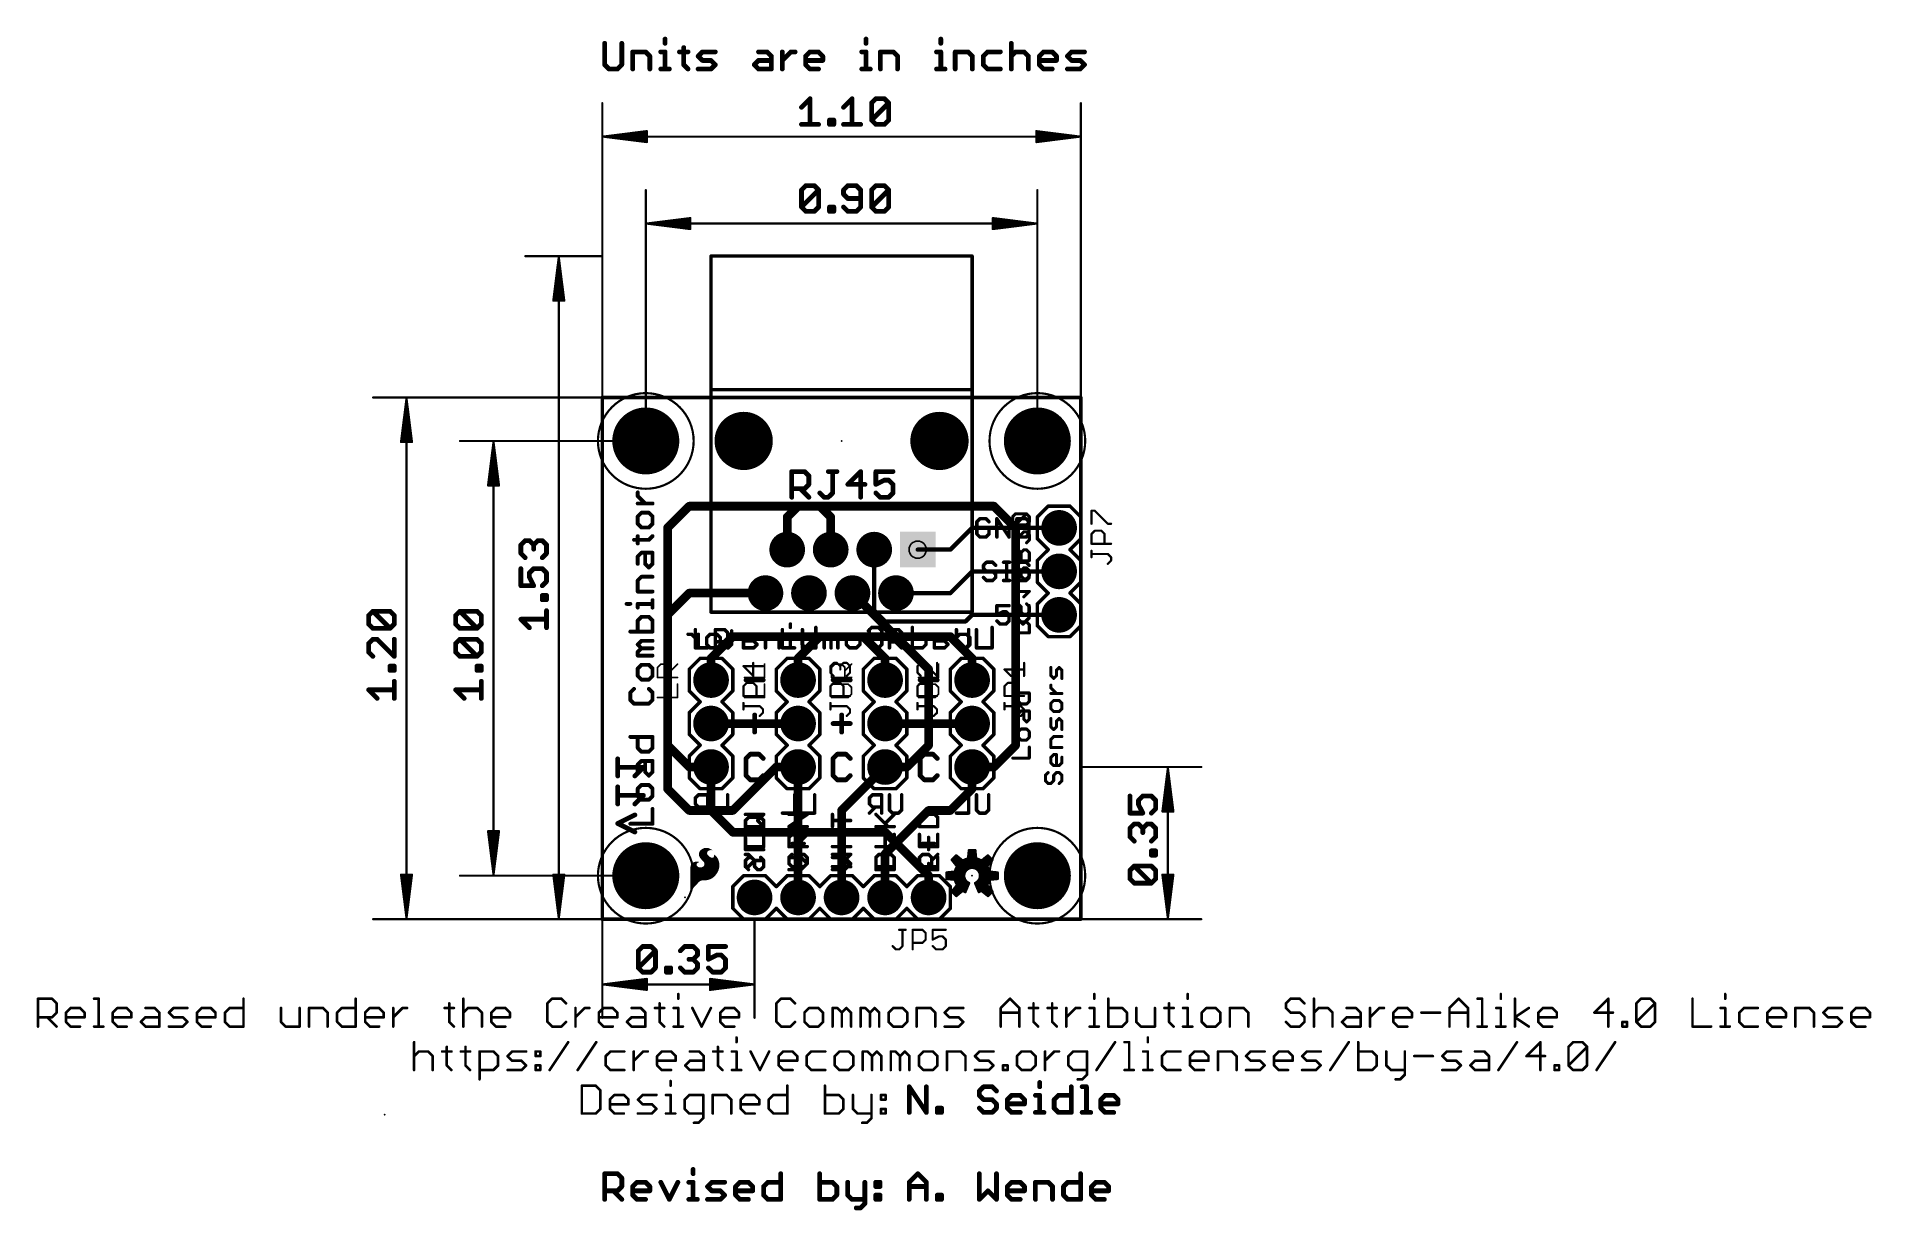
# Model space of a CAD drawing. Extents: x -33 to 74, y -17 to 52.
import ezdxf

# ---------------------------------------------------------------- set-up
doc = ezdxf.new("R2010")
doc.units = 0
for name, color, linetype in [('1', 12, 'CONTINUOUS'), ('16', 132, 'CONTINUOUS'), ('17', 110, 'CONTINUOUS'), ('20', 53, 'CONTINUOUS'), ('21', 41, 'CONTINUOUS'), ('22', 40, 'CONTINUOUS'), ('23', 53, 'CONTINUOUS'), ('24', 53, 'CONTINUOUS'), ('25', 253, 'CONTINUOUS'), ('27', 253, 'CONTINUOUS'), ('29', 253, 'CONTINUOUS'), ('30', 253, 'CONTINUOUS'), ('39', 12, 'CONTINUOUS'), ('41', 12, 'CONTINUOUS'), ('42', 132, 'CONTINUOUS'), ('44', 253, 'CONTINUOUS'), ('47', 253, 'CONTINUOUS'), ('51', 53, 'CONTINUOUS')]:
    doc.layers.add(name, color=color, linetype=linetype)

# ---------------------------------------------------------------- blocks, each defined once
blk = doc.blocks.new('RECT')
blk.add_solid([(-0.5, -0.5), (0.5, -0.5), (-0.5, 0.5), (0.5, 0.5)])
blk = doc.blocks.new('ROUNDP')
at = {"const_width": 0.5}
blk.add_lwpolyline([(0, -0.25, 1), (0, 0.25, 1), (0, -0.25)], format="xyb", dxfattribs=at)
blk = doc.blocks.new('SQUAREP')
blk.add_solid([(-0.5, -0.5), (0.5, -0.5), (-0.5, 0.5), (0.5, 0.5)])

msp = doc.modelspace()

# ---------------------------------------------------------------- linework, layer by layer
at = {"layer": '1'}
for points, const_width in [([(3.81, 22.86), (5.08, 24.13)], 0.508), ([(5.08, 24.13), (12.7, 24.13)], 0.508), ([(13.335, 23.495), (12.7, 24.13)], 0.508), ([(13.335, 21.59), (13.335, 23.495)], 0.508), ([(3.81, 7.62), (3.81, 22.86)], 0.508), ([(20.32, 21.59), (21.59, 22.86)], 0.254), ([(21.59, 22.86), (26.67, 22.86)], 0.254), ([(15.875, 21.59), (15.875, 18.034)], 0.254), ([(18.415, 21.59), (20.32, 21.59)], 0.254), ([(20.32, 19.05), (21.59, 20.32)], 0.254), ([(21.59, 20.32), (26.67, 20.32)], 0.254), ([(17.145, 19.05), (20.32, 19.05)], 0.254), ([(15.875, 18.034), (16.51, 17.399)], 0.254), ([(16.51, 17.399), (21.209, 17.399)], 0.254), ([(21.209, 17.399), (21.59, 17.78)], 0.254), ([(21.59, 17.78), (26.67, 17.78)], 0.254), ([(12.7, 16.51), (11.43, 15.24)], 0.508), ([(20.32, 16.51), (12.7, 16.51)], 0.508), ([(21.59, 15.24), (20.32, 16.51)], 0.508), ([(11.43, 15.24), (11.43, 13.97)], 0.508), ([(21.59, 13.97), (21.59, 15.24)], 0.508), ([(6.35, 11.43), (11.43, 11.43)], 0.508), ([(16.51, 11.43), (21.59, 11.43)], 0.508), ([(10.16, 8.89), (7.62, 6.35)], 0.508), ([(11.43, 8.89), (10.16, 8.89)], 0.508), ([(11.43, 8.89), (11.43, 1.27)], 0.508), ([(13.97, 6.35), (16.51, 8.89)], 0.508), ([(21.59, 7.62), (21.59, 8.89)], 0.508), ([(5.08, 6.35), (3.81, 7.62)], 0.508), ([(20.32, 6.35), (21.59, 7.62)], 0.508), ([(7.62, 6.35), (5.08, 6.35)], 0.508), ([(13.97, 1.27), (13.97, 6.35)], 0.508), ([(19.05, 6.35), (16.51, 3.81)], 0.508), ([(19.05, 6.35), (20.32, 6.35)], 0.508), ([(16.51, 3.81), (16.51, 1.27)], 0.508)]:
    msp.add_lwpolyline(points, dxfattribs=dict(at, const_width=const_width))
for points, const_width in [([(5.08, 24.257, 1), (5.08, 24.003)], 0.254), ([(5.1698, 24.0402, 1), (4.9902, 24.2198)], 0.254), ([(12.7898, 24.2198, 1), (12.6102, 24.0402)], 0.254), ([(12.7, 24.003, 1), (12.7, 24.257)], 0.254), ([(13.462, 23.495, 1), (13.208, 23.495)], 0.254), ([(13.2452, 23.4052, 1), (13.4248, 23.5848)], 0.254), ([(3.937, 22.86, 1), (3.683, 22.86)], 0.254), ([(3.7202, 22.9498, 1), (3.8998, 22.7702)], 0.254), ([(21.59, 22.9235, 1), (21.59, 22.7965)], 0.127), ([(21.6349, 22.8151, 1), (21.5451, 22.9049)], 0.127), ([(26.67, 22.7965, 1), (26.67, 22.9235)], 0.127), ([(13.208, 21.59, 1), (13.462, 21.59)], 0.254), ([(15.9385, 21.59, 1), (15.8115, 21.59)], 0.127), ([(18.415, 21.6535, 1), (18.415, 21.5265)], 0.127), ([(20.2751, 21.6349, 1), (20.3649, 21.5451)], 0.127), ([(20.32, 21.5265, 1), (20.32, 21.6535)], 0.127), ([(21.59, 20.3835, 1), (21.59, 20.2565)], 0.127), ([(21.6349, 20.2751, 1), (21.5451, 20.3649)], 0.127), ([(26.67, 20.2565, 1), (26.67, 20.3835)], 0.127), ([(17.145, 19.1135, 1), (17.145, 18.9865)], 0.127), ([(20.2751, 19.0949, 1), (20.3649, 19.0051)], 0.127), ([(20.32, 18.9865, 1), (20.32, 19.1135)], 0.127), ([(15.9199, 18.0789, 1), (15.8301, 17.9891)], 0.127), ([(15.8115, 18.034, 1), (15.9385, 18.034)], 0.127), ([(16.51, 17.4625, 1), (16.51, 17.3355)], 0.127), ([(16.4651, 17.3541, 1), (16.5549, 17.4439)], 0.127), ([(21.1641, 17.4439, 1), (21.2539, 17.3541)], 0.127), ([(21.209, 17.3355, 1), (21.209, 17.4625)], 0.127), ([(21.59, 17.8435, 1), (21.59, 17.7165)], 0.127), ([(21.6349, 17.7351, 1), (21.5451, 17.8249)], 0.127), ([(26.67, 17.7165, 1), (26.67, 17.8435)], 0.127), ([(12.7, 16.637, 1), (12.7, 16.383)], 0.254), ([(12.7898, 16.4202, 1), (12.6102, 16.5998)], 0.254), ([(20.4098, 16.5998, 1), (20.2302, 16.4202)], 0.254), ([(20.32, 16.383, 1), (20.32, 16.637)], 0.254), ([(11.557, 15.24, 1), (11.303, 15.24)], 0.254), ([(11.3402, 15.3298, 1), (11.5198, 15.1502)], 0.254), ([(21.717, 15.24, 1), (21.463, 15.24)], 0.254), ([(21.5002, 15.1502, 1), (21.6798, 15.3298)], 0.254), ([(11.303, 13.97, 1), (11.557, 13.97)], 0.254), ([(21.463, 13.97, 1), (21.717, 13.97)], 0.254), ([(6.35, 11.557, 1), (6.35, 11.303)], 0.254), ([(11.43, 11.303, 1), (11.43, 11.557)], 0.254), ([(16.51, 11.557, 1), (16.51, 11.303)], 0.254), ([(21.59, 11.303, 1), (21.59, 11.557)], 0.254), ([(10.16, 9.017, 1), (10.16, 8.763)], 0.254), ([(10.2498, 8.8002, 1), (10.0702, 8.9798)], 0.254), ([(11.557, 8.89, 1), (11.303, 8.89)], 0.254), ([(11.43, 8.763, 1), (11.43, 9.017)], 0.254), ([(16.5998, 8.8002, 1), (16.4202, 8.9798)], 0.254), ([(21.717, 8.89, 1), (21.463, 8.89)], 0.254), ([(3.8998, 7.7098, 1), (3.7202, 7.5302)], 0.254), ([(3.683, 7.62, 1), (3.937, 7.62)], 0.254), ([(21.463, 7.62, 1), (21.717, 7.62)], 0.254), ([(21.6798, 7.5302, 1), (21.5002, 7.7098)], 0.254), ([(5.08, 6.477, 1), (5.08, 6.223)], 0.254), ([(4.9902, 6.2602, 1), (5.1698, 6.4398)], 0.254), ([(7.5302, 6.4398, 1), (7.7098, 6.2602)], 0.254), ([(7.62, 6.223, 1), (7.62, 6.477)], 0.254), ([(14.097, 6.35, 1), (13.843, 6.35)], 0.254), ([(13.8802, 6.4398, 1), (14.0598, 6.2602)], 0.254), ([(19.05, 6.477, 1), (19.05, 6.223)], 0.254), ([(19.1398, 6.2602, 1), (18.9602, 6.4398)], 0.254), ([(20.2302, 6.4398, 1), (20.4098, 6.2602)], 0.254), ([(20.32, 6.223, 1), (20.32, 6.477)], 0.254), ([(16.637, 3.81, 1), (16.383, 3.81)], 0.254), ([(16.4202, 3.8998, 1), (16.5998, 3.7202)], 0.254), ([(11.303, 1.27, 1), (11.557, 1.27)], 0.254), ([(13.843, 1.27, 1), (14.097, 1.27)], 0.254), ([(16.383, 1.27, 1), (16.637, 1.27)], 0.254)]:
    msp.add_lwpolyline(points, format="xyb", dxfattribs=dict(at, const_width=const_width))
at = {"layer": '16'}
for points, const_width in [([(10.795, 23.495), (11.43, 24.13)], 0.508), ([(10.795, 21.59), (10.795, 23.495)], 0.508), ([(22.86, 24.13), (11.43, 24.13)], 0.508), ([(24.13, 22.86), (22.86, 24.13)], 0.508), ([(24.13, 10.16), (24.13, 22.86)], 0.508), ([(3.81, 17.78), (5.08, 19.05)], 0.508), ([(5.08, 19.05), (9.525, 19.05)], 0.508), ([(14.605, 19.05), (19.05, 14.605)], 0.508), ([(3.81, 10.16), (3.81, 17.78)], 0.508), ([(6.35, 15.24), (7.62, 16.51)], 0.508), ([(7.62, 16.51), (15.24, 16.51)], 0.508), ([(15.24, 16.51), (16.51, 15.24)], 0.508), ([(6.35, 13.97), (6.35, 15.24)], 0.508), ([(16.51, 15.24), (16.51, 13.97)], 0.508), ([(19.05, 14.605), (19.05, 10.16)], 0.508), ([(5.08, 8.89), (3.81, 10.16)], 0.508), ([(17.78, 8.89), (19.05, 10.16)], 0.508), ([(22.86, 8.89), (24.13, 10.16)], 0.508), ([(0.9017, 8.367), (0.9017, 9.3669)], 0.2794), ([(2.4016, 8.867), (0.9017, 8.867)], 0.2794), ([(1.9016, 8.367), (2.4016, 8.867)], 0.2794), ([(6.35, 8.89), (5.08, 8.89)], 0.508), ([(6.35, 6.35), (6.35, 8.89)], 0.508), ([(16.51, 8.89), (17.78, 8.89)], 0.508), ([(21.59, 8.89), (22.86, 8.89)], 0.508), ([(0.9017, 6.7299), (0.9017, 7.7298)], 0.2794), ([(2.4016, 7.2298), (0.9017, 7.2298)], 0.2794), ([(1.9016, 6.7299), (2.4016, 7.2298)], 0.2794), ([(7.62, 5.08), (6.35, 6.35)], 0.508), ([(0.9017, 5.5927), (1.9016, 6.0926)], 0.2794), ([(1.9016, 5.0927), (0.9017, 5.5927)], 0.2794), ([(16.51, 5.08), (7.62, 5.08)], 0.508), ([(16.51, 5.08), (19.05, 2.54)], 0.508), ([(19.05, 2.54), (19.05, 1.27)], 0.508)]:
    msp.add_lwpolyline(points, dxfattribs=dict(at, const_width=const_width))
for points, const_width in [([(10.922, 23.495, 1), (10.668, 23.495)], 0.254), ([(10.7052, 23.5848, 1), (10.8848, 23.4052)], 0.254), ([(11.43, 24.257, 1), (11.43, 24.003)], 0.254), ([(11.5198, 24.0402, 1), (11.3402, 24.2198)], 0.254), ([(22.9498, 24.2198, 1), (22.7702, 24.0402)], 0.254), ([(22.86, 24.003, 1), (22.86, 24.257)], 0.254), ([(24.257, 22.86, 1), (24.003, 22.86)], 0.254), ([(24.0402, 22.7702, 1), (24.2198, 22.9498)], 0.254), ([(10.668, 21.59, 1), (10.922, 21.59)], 0.254), ([(5.08, 19.177, 1), (5.08, 18.923)], 0.254), ([(5.1698, 18.9602, 1), (4.9902, 19.1398)], 0.254), ([(9.525, 18.923, 1), (9.525, 19.177)], 0.254), ([(14.6948, 19.1398, 1), (14.5152, 18.9602)], 0.254), ([(3.937, 17.78, 1), (3.683, 17.78)], 0.254), ([(3.7202, 17.8698, 1), (3.8998, 17.6902)], 0.254), ([(7.62, 16.637, 1), (7.62, 16.383)], 0.254), ([(7.7098, 16.4202, 1), (7.5302, 16.5998)], 0.254), ([(15.3298, 16.5998, 1), (15.1502, 16.4202)], 0.254), ([(15.24, 16.383, 1), (15.24, 16.637)], 0.254), ([(6.477, 15.24, 1), (6.223, 15.24)], 0.254), ([(6.2602, 15.3298, 1), (6.4398, 15.1502)], 0.254), ([(16.637, 15.24, 1), (16.383, 15.24)], 0.254), ([(16.4202, 15.1502, 1), (16.5998, 15.3298)], 0.254), ([(6.223, 13.97, 1), (6.477, 13.97)], 0.254), ([(16.383, 13.97, 1), (16.637, 13.97)], 0.254), ([(19.177, 14.605, 1), (18.923, 14.605)], 0.254), ([(18.9602, 14.5152, 1), (19.1398, 14.6948)], 0.254), ([(3.8998, 10.2498, 1), (3.7202, 10.0702)], 0.254), ([(3.683, 10.16, 1), (3.937, 10.16)], 0.254), ([(18.923, 10.16, 1), (19.177, 10.16)], 0.254), ([(19.1398, 10.0702, 1), (18.9602, 10.2498)], 0.254), ([(24.003, 10.16, 1), (24.257, 10.16)], 0.254), ([(24.2198, 10.0702, 1), (24.0402, 10.2498)], 0.254), ([(0.9017, 8.9368, 1), (0.9017, 8.7971)], 0.1397), ([(0.9716, 9.3669, 1), (0.8319, 9.3669)], 0.1397), ([(2.451, 8.8176, 1), (2.3522, 8.9164)], 0.1397), ([(2.4016, 8.7971, 1), (2.4016, 8.9368)], 0.1397), ([(5.08, 9.017, 1), (5.08, 8.763)], 0.254), ([(4.9902, 8.8002, 1), (5.1698, 8.9798)], 0.254), ([(6.477, 8.89, 1), (6.223, 8.89)], 0.254), ([(6.35, 8.763, 1), (6.35, 9.017)], 0.254), ([(16.51, 9.017, 1), (16.51, 8.763)], 0.254), ([(17.6902, 8.9798, 1), (17.8698, 8.8002)], 0.254), ([(17.78, 8.763, 1), (17.78, 9.017)], 0.254), ([(21.59, 9.017, 1), (21.59, 8.763)], 0.254), ([(22.7702, 8.9798, 1), (22.9498, 8.8002)], 0.254), ([(22.86, 8.763, 1), (22.86, 9.017)], 0.254), ([(0.8319, 8.367, 1), (0.9716, 8.367)], 0.1397), ([(0.9716, 7.7298, 1), (0.8319, 7.7298)], 0.1397), ([(1.8522, 8.4164, 1), (1.951, 8.3176)], 0.1397), ([(0.9017, 7.2997, 1), (0.9017, 7.16)], 0.1397), ([(0.8319, 6.7299, 1), (0.9716, 6.7299)], 0.1397), ([(1.8522, 6.7792, 1), (1.951, 6.6805)], 0.1397), ([(2.451, 7.1804, 1), (2.3522, 7.2792)], 0.1397), ([(2.4016, 7.16, 1), (2.4016, 7.2997)], 0.1397), ([(6.4398, 6.4398, 1), (6.2602, 6.2602)], 0.254), ([(6.223, 6.35, 1), (6.477, 6.35)], 0.254), ([(0.9329, 5.6551, 1), (0.8705, 5.5302)], 0.1397), ([(0.8705, 5.6551, 1), (0.9329, 5.5302)], 0.1397), ([(1.9329, 6.0301, 1), (1.8704, 6.1551)], 0.1397), ([(1.8704, 5.0302, 1), (1.9329, 5.1552)], 0.1397), ([(7.62, 5.207, 1), (7.62, 4.953)], 0.254), ([(7.5302, 4.9902, 1), (7.7098, 5.1698)], 0.254), ([(16.5998, 5.1698, 1), (16.4202, 4.9902)], 0.254), ([(16.51, 4.953, 1), (16.51, 5.207)], 0.254), ([(19.177, 2.54, 1), (18.923, 2.54)], 0.254), ([(18.9602, 2.4502, 1), (19.1398, 2.6298)], 0.254), ([(18.923, 1.27, 1), (19.177, 1.27)], 0.254)]:
    msp.add_lwpolyline(points, format="xyb", dxfattribs=dict(at, const_width=const_width))
at = {"layer": '20', "const_width": 0.2032}
for points in [[(0, 0), (0, 30.48)], [(0, 30.48), (27.94, 30.48)], [(27.94, 30.48), (27.94, 0)], [(27.94, 0), (0, 0)]]:
    msp.add_lwpolyline(points, dxfattribs=at)
at = {"layer": '20', "const_width": 0.1016}
for points in [[(0.0508, 30.48, 1), (-0.0508, 30.48)], [(0, 30.5308, 1), (0, 30.4292)], [(27.9908, 30.48, 1), (27.8892, 30.48)], [(27.94, 30.4292, 1), (27.94, 30.5308)], [(0, 0.0508, 1), (0, -0.0508)], [(-0.0508, 0, 1), (0.0508, 0)], [(27.8892, 0, 1), (27.9908, 0)], [(27.94, -0.0508, 1), (27.94, 0.0508)]]:
    msp.add_lwpolyline(points, format="xyb", dxfattribs=at)
at = {"layer": '20'}
for centre, radius in [((2.54, 27.94), 1.651), ((8.255, 27.94), 1.6), ((19.685, 27.94), 1.6), ((25.4, 27.94), 1.651), ((2.54, 2.54), 1.651), ((25.4, 2.54), 1.651)]:
    msp.add_circle(centre, radius, dxfattribs=at)
at = {"layer": '21'}
for points, const_width in [([(21.59, 30.94), (6.35, 30.94)], 0.2032), ([(6.35, 17.94), (6.35, 30.94)], 0.2032), ([(21.59, 30.94), (21.59, 17.94)], 0.2032), ([(11.0617, 24.6507), (11.0617, 26.1506)], 0.2794), ([(11.0617, 26.1506), (11.8116, 26.1506)], 0.2794), ([(11.8116, 26.1506), (12.0616, 25.9006)], 0.2794), ([(12.0616, 25.9006), (12.0616, 25.4006)], 0.2794), ([(13.1988, 26.1506), (13.6988, 26.1506)], 0.2794), ([(13.4488, 24.9007), (13.4488, 26.1506)], 0.2794), ([(15.086, 26.1506), (14.336, 25.4006)], 0.2794), ([(15.086, 24.6507), (15.086, 26.1506)], 0.2794), ([(16.9731, 26.1506), (15.9732, 26.1506)], 0.2794), ([(15.9732, 26.1506), (15.9732, 25.4006)], 0.2794), ([(15.9732, 25.4006), (16.4731, 25.6506)], 0.2794), ([(16.4731, 25.6506), (16.7231, 25.6506)], 0.2794), ([(16.7231, 25.6506), (16.9731, 25.4006)], 0.2794), ([(2.0694, 24.7178), (2.0694, 24.9339)], 0.2286), ([(2.5015, 24.2857), (2.0694, 24.7178)], 0.2286), ([(11.8116, 25.1507), (11.0617, 25.1507)], 0.2794), ([(11.5617, 25.1507), (12.0616, 24.6507)], 0.2794), ([(12.0616, 25.4006), (11.8116, 25.1507)], 0.2794), ([(12.6989, 24.9007), (12.9488, 24.6507)], 0.2794), ([(12.9488, 24.6507), (13.1988, 24.6507)], 0.2794), ([(13.1988, 24.6507), (13.4488, 24.9007)], 0.2794), ([(14.336, 25.4006), (15.3359, 25.4006)], 0.2794), ([(16.2231, 24.6507), (15.9732, 24.9007)], 0.2794), ([(16.7231, 24.6507), (16.2231, 24.6507)], 0.2794), ([(16.9731, 24.9007), (16.7231, 24.6507)], 0.2794), ([(16.9731, 25.4006), (16.9731, 24.9007)], 0.2794), ([(2.9337, 24.2857), (2.0694, 24.2857)], 0.2286), ([(2.2854, 23.7467), (2.0694, 23.5307)], 0.2286), ([(2.0694, 23.5307), (2.0694, 23.0985)], 0.2286), ([(2.7176, 23.7467), (2.2854, 23.7467)], 0.2286), ([(2.9337, 23.5307), (2.7176, 23.7467)], 0.2286), ([(2.9337, 23.0985), (2.9337, 23.5307)], 0.2286), ([(26.035, 24.13), (25.4, 23.495)], 0.2032), ([(25.4, 22.225), (25.4, 23.495)], 0.2032), ([(27.305, 24.13), (26.035, 24.13)], 0.2032), ([(27.94, 23.495), (27.305, 24.13)], 0.2032), ([(27.94, 23.495), (27.94, 22.225)], 0.2032), ([(2.0694, 23.0985), (2.2854, 22.8824)], 0.2286), ([(2.0694, 21.9469), (2.0694, 22.379)], 0.2286), ([(2.2854, 22.8824), (2.7176, 22.8824)], 0.2286), ([(2.7176, 22.8824), (2.9337, 23.0985)], 0.2286), ([(2.7176, 22.163), (2.9337, 22.379)], 0.2286), ([(22.0444, 23.3943), (21.8664, 23.2164)], 0.2032), ([(21.8664, 23.2164), (21.8664, 22.5046)], 0.2032), ([(21.8664, 22.5046), (22.0444, 22.3266)], 0.2032), ([(22.4003, 23.3943), (22.0444, 23.3943)], 0.2032), ([(22.5782, 22.8605), (22.2223, 22.8605)], 0.2032), ([(22.5782, 23.2164), (22.4003, 23.3943)], 0.2032), ([(22.4003, 22.3266), (22.5782, 22.5046)], 0.2032), ([(22.5782, 22.5046), (22.5782, 22.8605)], 0.2032), ([(23.0358, 22.3266), (23.0358, 23.3943)], 0.2032), ([(23.0358, 23.3943), (23.7476, 22.3266)], 0.2032), ([(23.7476, 22.3266), (23.7476, 23.3943)], 0.2032), ([(24.2052, 23.3943), (24.2052, 22.3266)], 0.2032), ([(24.7391, 23.3943), (24.2052, 23.3943)], 0.2032), ([(24.917, 23.2164), (24.7391, 23.3943)], 0.2032), ([(24.7391, 22.3266), (24.917, 22.5046)], 0.2032), ([(24.917, 22.5046), (24.917, 23.2164)], 0.2032), ([(1.8533, 22.163), (2.7176, 22.163)], 0.2286), ([(2.0694, 21.1919), (2.2854, 21.4079)], 0.2286), ([(2.2854, 21.4079), (2.9337, 21.4079)], 0.2286), ([(2.5015, 20.7597), (2.5015, 21.4079)], 0.2286), ([(2.9337, 21.4079), (2.9337, 20.7597)], 0.2286), ([(22.0444, 22.3266), (22.4003, 22.3266)], 0.2032), ([(24.2052, 22.3266), (24.7391, 22.3266)], 0.2032), ([(26.035, 21.59), (25.4, 22.225)], 0.2032), ([(25.4, 20.955), (26.035, 21.59)], 0.2032), ([(27.94, 22.225), (27.305, 21.59)], 0.2032), ([(27.305, 21.59), (27.94, 20.955)], 0.2032), ([(2.0694, 20.7597), (2.0694, 21.1919)], 0.2286), ([(2.7176, 20.5436), (2.5015, 20.7597)], 0.2286), ([(2.9337, 20.7597), (2.7176, 20.5436)], 0.2286), ([(22.4342, 20.8543), (22.2562, 20.6764)], 0.2032), ([(22.2562, 20.6764), (22.2562, 20.4984)], 0.2032), ([(22.2562, 20.4984), (22.4342, 20.3205)], 0.2032), ([(22.7901, 20.8543), (22.4342, 20.8543)], 0.2032), ([(22.4342, 20.3205), (22.7901, 20.3205)], 0.2032), ([(22.968, 20.6764), (22.7901, 20.8543)], 0.2032), ([(22.7901, 20.3205), (22.968, 20.1425)], 0.2032), ([(23.4256, 20.8543), (23.7815, 20.8543)], 0.2032), ([(23.6036, 19.7866), (23.6036, 20.8543)], 0.2032), ([(24.3831, 20.8543), (24.2052, 20.6764)], 0.2032), ([(24.2052, 20.6764), (24.2052, 19.9646)], 0.2032), ([(24.7391, 20.8543), (24.3831, 20.8543)], 0.2032), ([(24.917, 20.3205), (24.5611, 20.3205)], 0.2032), ([(24.917, 20.6764), (24.7391, 20.8543)], 0.2032), ([(24.917, 19.9646), (24.917, 20.3205)], 0.2032), ([(25.4, 19.685), (25.4, 20.955)], 0.2032), ([(27.94, 20.955), (27.94, 19.685)], 0.2032), ([(2.0694, 19.7886), (2.2854, 20.0047)], 0.2286), ([(2.0694, 19.1403), (2.0694, 19.7886)], 0.2286), ([(2.2854, 20.0047), (2.9337, 20.0047)], 0.2286), ([(22.4342, 19.7866), (22.2562, 19.9646)], 0.2032), ([(22.7901, 19.7866), (22.4342, 19.7866)], 0.2032), ([(22.968, 19.9646), (22.7901, 19.7866)], 0.2032), ([(22.968, 20.1425), (22.968, 19.9646)], 0.2032), ([(23.4256, 19.7866), (23.7815, 19.7866)], 0.2032), ([(24.2052, 19.9646), (24.3831, 19.7866)], 0.2032), ([(24.3831, 19.7866), (24.7391, 19.7866)], 0.2032), ([(24.7391, 19.7866), (24.917, 19.9646)], 0.2032), ([(26.035, 19.05), (25.4, 19.685)], 0.2032), ([(27.94, 19.685), (27.305, 19.05)], 0.2032), ([(1.4211, 18.4209), (1.6372, 18.4209)], 0.2286), ([(2.9337, 19.1403), (2.0694, 19.1403)], 0.2286), ([(2.0694, 18.2048), (2.0694, 18.4209)], 0.2286), ([(2.0694, 18.4209), (2.9337, 18.4209)], 0.2286), ([(2.9337, 18.2048), (2.9337, 18.637)], 0.2286), ([(23.7476, 18.3143), (23.0358, 18.3143)], 0.2032), ([(23.0358, 18.3143), (23.0358, 17.7805)], 0.2032), ([(24.2052, 18.3143), (24.2052, 17.6025)], 0.2032), ([(24.917, 17.6025), (24.917, 18.3143)], 0.2032), ([(25.4, 18.415), (26.035, 19.05)], 0.2032), ([(25.4, 17.145), (25.4, 18.415)], 0.2032), ([(27.305, 19.05), (27.94, 18.415)], 0.2032), ([(27.94, 18.415), (27.94, 17.145)], 0.2032), ([(2.2854, 17.6659), (2.0694, 17.4498)], 0.2286), ([(2.0694, 17.4498), (2.0694, 16.8015)], 0.2286), ([(2.7176, 17.6659), (2.2854, 17.6659)], 0.2286), ([(2.9337, 17.4498), (2.7176, 17.6659)], 0.2286), ([(2.9337, 16.8015), (2.9337, 17.4498)], 0.2286), ([(21.59, 17.94), (6.35, 17.94)], 0.2032), ([(23.0358, 17.7805), (23.3917, 17.9584)], 0.2032), ([(23.2138, 17.2466), (23.0358, 17.4245)], 0.2032), ([(23.5697, 17.2466), (23.2138, 17.2466)], 0.2032), ([(23.3917, 17.9584), (23.5697, 17.9584)], 0.2032), ([(23.5697, 17.9584), (23.7476, 17.7805)], 0.2032), ([(23.7476, 17.4245), (23.5697, 17.2466)], 0.2032), ([(23.7476, 17.7805), (23.7476, 17.4245)], 0.2032), ([(24.2052, 17.6025), (24.5611, 17.2466)], 0.2032), ([(24.5611, 17.2466), (24.917, 17.6025)], 0.2032), ([(26.035, 16.51), (25.4, 17.145)], 0.2032), ([(27.94, 17.145), (27.305, 16.51)], 0.2032), ([(1.6372, 16.8015), (2.9337, 16.8015)], 0.2286), ([(2.0694, 16.0465), (2.2854, 16.2626)], 0.2286), ([(2.2854, 15.8304), (2.0694, 16.0465)], 0.2286), ([(2.2854, 16.2626), (2.9337, 16.2626)], 0.2286), ([(5.4356, 16.9173), (5.4356, 15.8496)], 0.2032), ([(6.605, 15.8496), (6.605, 16.9173)], 0.2032), ([(6.605, 16.9173), (7.1389, 16.9173)], 0.2032), ([(7.1389, 16.2055), (6.605, 16.2055)], 0.2032), ([(6.9609, 16.2055), (7.3168, 15.8496)], 0.2032), ([(7.1389, 16.9173), (7.3168, 16.7394)], 0.2032), ([(7.3168, 16.3835), (7.1389, 16.2055)], 0.2032), ([(7.3168, 16.7394), (7.3168, 16.3835)], 0.2032), ([(10.5156, 16.9173), (10.5156, 15.8496)], 0.2032), ([(11.685, 16.9173), (11.685, 15.8496)], 0.2032), ([(15.5956, 16.9173), (15.5956, 16.0276)], 0.2032), ([(15.5956, 16.0276), (15.7736, 15.8496)], 0.2032), ([(16.1295, 15.8496), (16.3074, 16.0276)], 0.2032), ([(16.3074, 16.0276), (16.3074, 16.9173)], 0.2032), ([(16.765, 15.8496), (16.765, 16.9173)], 0.2032), ([(16.765, 16.9173), (17.2989, 16.9173)], 0.2032), ([(17.2989, 16.2055), (16.765, 16.2055)], 0.2032), ([(17.1209, 16.2055), (17.4768, 15.8496)], 0.2032), ([(17.2989, 16.9173), (17.4768, 16.7394)], 0.2032), ([(17.4768, 16.3835), (17.2989, 16.2055)], 0.2032), ([(17.4768, 16.7394), (17.4768, 16.3835)], 0.2032), ([(20.6756, 16.9173), (20.6756, 16.0276)], 0.2032), ([(20.6756, 16.0276), (20.8536, 15.8496)], 0.2032), ([(21.2095, 15.8496), (21.3874, 16.0276)], 0.2032), ([(21.3874, 16.0276), (21.3874, 16.9173)], 0.2032), ([(21.845, 16.9173), (21.845, 15.8496)], 0.2032), ([(27.305, 16.51), (26.035, 16.51)], 0.2032), ([(2.0694, 15.6143), (2.2854, 15.8304)], 0.2286), ([(2.0694, 15.3982), (2.0694, 15.6143)], 0.2286), ([(2.9337, 15.3982), (2.0694, 15.3982)], 0.2286), ([(2.2854, 15.8304), (2.9337, 15.8304)], 0.2286), ([(5.715, 15.24), (5.08, 14.605)], 0.2032), ([(5.4356, 15.8496), (6.1474, 15.8496)], 0.2032), ([(6.985, 15.24), (5.715, 15.24)], 0.2032), ([(7.62, 14.605), (6.985, 15.24)], 0.2032), ([(10.795, 15.24), (10.16, 14.605)], 0.2032), ([(10.5156, 15.8496), (11.2274, 15.8496)], 0.2032), ([(12.065, 15.24), (10.795, 15.24)], 0.2032), ([(11.685, 15.8496), (12.3968, 15.8496)], 0.2032), ([(12.7, 14.605), (12.065, 15.24)], 0.2032), ([(15.875, 15.24), (15.24, 14.605)], 0.2032), ([(15.7736, 15.8496), (16.1295, 15.8496)], 0.2032), ([(17.145, 15.24), (15.875, 15.24)], 0.2032), ([(17.78, 14.605), (17.145, 15.24)], 0.2032), ([(20.955, 15.24), (20.32, 14.605)], 0.2032), ([(20.8536, 15.8496), (21.2095, 15.8496)], 0.2032), ([(22.225, 15.24), (20.955, 15.24)], 0.2032), ([(21.845, 15.8496), (22.5568, 15.8496)], 0.2032), ([(22.86, 14.605), (22.225, 15.24)], 0.2032), ([(2.2854, 14.8593), (2.0694, 14.6432)], 0.2286), ([(2.0694, 14.6432), (2.0694, 14.2111)], 0.2286), ([(2.0694, 14.2111), (2.2854, 13.995)], 0.2286), ([(2.7176, 14.8593), (2.2854, 14.8593)], 0.2286), ([(2.2854, 13.995), (2.7176, 13.995)], 0.2286), ([(2.9337, 14.6432), (2.7176, 14.8593)], 0.2286), ([(2.7176, 13.995), (2.9337, 14.2111)], 0.2286), ([(2.9337, 14.2111), (2.9337, 14.6432)], 0.2286), ([(5.08, 13.335), (5.08, 14.605)], 0.2032), ([(7.62, 14.605), (7.62, 13.335)], 0.2032), ([(8.3947, 13.9706), (9.3946, 13.9706)], 0.2794), ([(10.16, 13.335), (10.16, 14.605)], 0.2032), ([(12.7, 14.605), (12.7, 13.335)], 0.2032), ([(13.4747, 13.9706), (14.4746, 13.9706)], 0.2794), ([(15.24, 13.335), (15.24, 14.605)], 0.2032), ([(17.78, 14.605), (17.78, 13.335)], 0.2032), ([(18.5547, 13.9706), (19.5546, 13.9706)], 0.2794), ([(20.32, 13.335), (20.32, 14.605)], 0.2032), ([(22.86, 14.605), (22.86, 13.335)], 0.2032), ([(26.1911, 14.2233), (26.1911, 14.7064)], 0.1778), ([(26.3521, 14.0623), (26.1911, 14.2233)], 0.1778), ([(26.5131, 14.2233), (26.3521, 14.0623)], 0.1778), ([(26.6741, 14.7064), (26.5131, 14.5454)], 0.1778), ([(26.5131, 14.5454), (26.5131, 14.2233)], 0.1778), ([(26.8351, 14.5454), (26.6741, 14.7064)], 0.1778), ([(26.8351, 14.0623), (26.8351, 14.5454)], 0.1778), ([(1.8533, 13.456), (1.6372, 13.2399)], 0.2286), ([(1.6372, 13.2399), (1.6372, 12.8078)], 0.2286), ([(1.6372, 12.8078), (1.8533, 12.5917)], 0.2286), ([(2.9337, 13.2399), (2.7176, 13.456)], 0.2286), ([(2.7176, 12.5917), (2.9337, 12.8078)], 0.2286), ([(2.9337, 12.8078), (2.9337, 13.2399)], 0.2286), ([(5.715, 12.7), (5.08, 13.335)], 0.2032), ([(7.62, 13.335), (6.985, 12.7)], 0.2032), ([(10.795, 12.7), (10.16, 13.335)], 0.2032), ([(12.7, 13.335), (12.065, 12.7)], 0.2032), ([(15.875, 12.7), (15.24, 13.335)], 0.2032), ([(17.78, 13.335), (17.145, 12.7)], 0.2032), ([(20.955, 12.7), (20.32, 13.335)], 0.2032), ([(22.86, 13.335), (22.225, 12.7)], 0.2032), ([(23.9641, 13.2154), (24.9301, 13.2154)], 0.1778), ([(24.2861, 12.7324), (24.2861, 13.2154)], 0.1778), ([(24.9301, 13.2154), (24.9301, 12.7324)], 0.1778), ([(26.1911, 13.5073), (26.1911, 13.6683)], 0.1778), ([(26.5131, 13.1853), (26.1911, 13.5073)], 0.1778), ([(26.8351, 13.1853), (26.1911, 13.1853)], 0.1778), ([(26.3521, 12.7769), (26.1911, 12.6158)], 0.1778), ([(26.6741, 12.7769), (26.3521, 12.7769)], 0.1778), ([(26.8351, 12.6158), (26.6741, 12.7769)], 0.1778), ([(1.8533, 12.5917), (2.7176, 12.5917)], 0.2286), ([(5.08, 12.065), (5.715, 12.7)], 0.2032), ([(5.08, 10.795), (5.08, 12.065)], 0.2032), ([(6.985, 12.7), (7.62, 12.065)], 0.2032), ([(7.62, 12.065), (7.62, 10.795)], 0.2032), ([(8.8947, 11.9306), (8.8947, 10.9307)], 0.2794), ([(10.16, 12.065), (10.795, 12.7)], 0.2032), ([(10.16, 10.795), (10.16, 12.065)], 0.2032), ([(12.065, 12.7), (12.7, 12.065)], 0.2032), ([(12.7, 12.065), (12.7, 10.795)], 0.2032), ([(13.9747, 11.9306), (13.9747, 10.9307)], 0.2794), ([(15.24, 12.065), (15.875, 12.7)], 0.2032), ([(15.24, 10.795), (15.24, 12.065)], 0.2032), ([(17.145, 12.7), (17.78, 12.065)], 0.2032), ([(17.78, 12.065), (17.78, 10.795)], 0.2032), ([(19.0547, 11.9306), (19.0547, 10.9307)], 0.2794), ([(20.32, 12.065), (20.955, 12.7)], 0.2032), ([(20.32, 10.795), (20.32, 12.065)], 0.2032), ([(22.225, 12.7), (22.86, 12.065)], 0.2032), ([(22.86, 12.065), (22.86, 10.795)], 0.2032), ([(24.4471, 12.5714), (24.2861, 12.7324)], 0.1778), ([(24.2861, 12.0019), (24.4471, 12.1629)], 0.1778), ([(24.2861, 11.6799), (24.2861, 12.0019)], 0.1778), ([(24.7691, 12.5714), (24.4471, 12.5714)], 0.1778), ([(24.4471, 12.1629), (24.9301, 12.1629)], 0.1778), ([(24.6081, 11.6799), (24.6081, 12.1629)], 0.1778), ([(24.9301, 12.7324), (24.7691, 12.5714)], 0.1778), ([(24.9301, 12.1629), (24.9301, 11.6799)], 0.1778), ([(26.1911, 12.6158), (26.1911, 12.2938)], 0.1778), ([(26.1911, 12.2938), (26.3521, 12.1328)], 0.1778), ([(26.1911, 11.2414), (26.1911, 11.7244)], 0.1778), ([(26.3521, 12.1328), (26.6741, 12.1328)], 0.1778), ([(26.6741, 11.7244), (26.5131, 11.5634)], 0.1778), ([(26.6741, 12.1328), (26.8351, 12.2938)], 0.1778), ([(26.8351, 11.5634), (26.6741, 11.7244)], 0.1778), ([(26.8351, 12.2938), (26.8351, 12.6158)], 0.1778), ([(1.6372, 10.6495), (2.9337, 10.6495)], 0.2286), ([(2.0694, 10.0012), (2.0694, 10.6495)], 0.2286), ([(2.9337, 10.6495), (2.9337, 10.0012)], 0.2286), ([(5.715, 10.16), (5.08, 10.795)], 0.2032), ([(7.62, 10.795), (6.985, 10.16)], 0.2032), ([(8.3947, 11.4306), (9.3946, 11.4306)], 0.2794), ([(10.795, 10.16), (10.16, 10.795)], 0.2032), ([(12.7, 10.795), (12.065, 10.16)], 0.2032), ([(13.4747, 11.4306), (14.4746, 11.4306)], 0.2794), ([(15.875, 10.16), (15.24, 10.795)], 0.2032), ([(17.78, 10.795), (17.145, 10.16)], 0.2032), ([(18.5547, 11.4306), (19.5546, 11.4306)], 0.2794), ([(20.955, 10.16), (20.32, 10.795)], 0.2032), ([(22.86, 10.795), (22.225, 10.16)], 0.2032), ([(24.4471, 11.1105), (24.2861, 10.9495)], 0.1778), ([(24.2861, 10.9495), (24.2861, 10.6274)], 0.1778), ([(24.2861, 10.6274), (24.4471, 10.4664)], 0.1778), ([(24.7691, 11.1105), (24.4471, 11.1105)], 0.1778), ([(24.7691, 11.5189), (24.6081, 11.6799)], 0.1778), ([(24.9301, 11.6799), (24.7691, 11.5189)], 0.1778), ([(24.9301, 10.9495), (24.7691, 11.1105)], 0.1778), ([(24.7691, 10.4664), (24.9301, 10.6274)], 0.1778), ([(24.9301, 10.6274), (24.9301, 10.9495)], 0.1778), ([(26.3521, 11.0804), (26.1911, 11.2414)], 0.1778), ([(26.1911, 10.5109), (26.3521, 10.6719)], 0.1778), ([(26.5131, 11.2414), (26.3521, 11.0804)], 0.1778), ([(26.3521, 10.6719), (26.8351, 10.6719)], 0.1778), ([(26.5131, 11.5634), (26.5131, 11.2414)], 0.1778), ([(26.8351, 11.0804), (26.8351, 11.5634)], 0.1778), ([(2.2854, 9.7851), (2.0694, 10.0012)], 0.2286), ([(2.7176, 9.7851), (2.2854, 9.7851)], 0.2286), ([(2.9337, 10.0012), (2.7176, 9.7851)], 0.2286), ([(5.08, 9.525), (5.715, 10.16)], 0.2032), ([(6.985, 10.16), (7.62, 9.525)], 0.2032), ([(8.6447, 9.6406), (8.3947, 9.3906)], 0.2794), ([(9.1446, 9.6406), (8.6447, 9.6406)], 0.2794), ([(9.3946, 9.3906), (9.1446, 9.6406)], 0.2794), ([(10.16, 9.525), (10.795, 10.16)], 0.2032), ([(12.065, 10.16), (12.7, 9.525)], 0.2032), ([(13.7247, 9.6406), (13.4747, 9.3906)], 0.2794), ([(14.2246, 9.6406), (13.7247, 9.6406)], 0.2794), ([(14.4746, 9.3906), (14.2246, 9.6406)], 0.2794), ([(15.24, 9.525), (15.875, 10.16)], 0.2032), ([(17.145, 10.16), (17.78, 9.525)], 0.2032), ([(18.8047, 9.6406), (18.5547, 9.3906)], 0.2794), ([(19.3046, 9.6406), (18.8047, 9.6406)], 0.2794), ([(19.5546, 9.3906), (19.3046, 9.6406)], 0.2794), ([(20.32, 9.525), (20.955, 10.16)], 0.2032), ([(22.225, 10.16), (22.86, 9.525)], 0.2032), ([(24.4471, 10.4664), (24.7691, 10.4664)], 0.1778), ([(24.9301, 9.414), (24.9301, 10.058)], 0.1778), ([(26.1911, 10.0279), (26.1911, 10.5109)], 0.1778), ([(26.8351, 10.0279), (26.1911, 10.0279)], 0.1778), ([(26.1911, 9.4585), (26.3521, 9.6195)], 0.1778), ([(26.3521, 9.6195), (26.5131, 9.6195)], 0.1778), ([(26.5131, 9.6195), (26.5131, 8.9755)], 0.1778), ([(2.0694, 9.0301), (2.2854, 9.2462)], 0.2286), ([(2.0694, 8.5979), (2.0694, 9.0301)], 0.2286), ([(2.2854, 9.2462), (2.9337, 9.2462)], 0.2286), ([(2.5015, 8.5979), (2.5015, 9.2462)], 0.2286), ([(2.7176, 8.3819), (2.5015, 8.5979)], 0.2286), ([(2.9337, 8.5979), (2.7176, 8.3819)], 0.2286), ([(2.9337, 9.2462), (2.9337, 8.5979)], 0.2286), ([(5.08, 8.255), (5.08, 9.525)], 0.2032), ([(7.62, 9.525), (7.62, 8.255)], 0.2032), ([(8.3947, 9.3906), (8.3947, 8.3907)], 0.2794), ([(10.16, 8.255), (10.16, 9.525)], 0.2032), ([(12.7, 9.525), (12.7, 8.255)], 0.2032), ([(13.4747, 9.3906), (13.4747, 8.3907)], 0.2794), ([(15.24, 8.255), (15.24, 9.525)], 0.2032), ([(17.78, 9.525), (17.78, 8.255)], 0.2032), ([(18.5547, 9.3906), (18.5547, 8.3907)], 0.2794), ([(20.32, 8.255), (20.32, 9.525)], 0.2032), ([(22.86, 9.525), (22.86, 8.255)], 0.2032), ([(23.9641, 9.414), (24.9301, 9.414)], 0.1778), ([(26.0301, 8.567), (25.8691, 8.406)], 0.1778), ([(26.1911, 9.1365), (26.1911, 9.4585)], 0.1778), ([(26.3521, 8.9755), (26.1911, 9.1365)], 0.1778), ([(26.6741, 8.9755), (26.3521, 8.9755)], 0.1778), ([(26.3521, 8.406), (26.5131, 8.567)], 0.1778), ([(26.5131, 8.567), (26.6741, 8.567)], 0.1778), ([(26.8351, 9.1365), (26.6741, 8.9755)], 0.1778), ([(26.6741, 8.567), (26.8351, 8.406)], 0.1778), ([(26.8351, 9.4585), (26.8351, 9.1365)], 0.1778), ([(2.2854, 7.8429), (2.0694, 7.6268)], 0.2286), ([(2.0694, 7.6268), (2.0694, 7.1947)], 0.2286), ([(2.7176, 7.8429), (2.2854, 7.8429)], 0.2286), ([(2.9337, 7.6268), (2.7176, 7.8429)], 0.2286), ([(2.9337, 7.1947), (2.9337, 7.6268)], 0.2286), ([(5.715, 7.62), (5.08, 8.255)], 0.2032), ([(6.985, 7.62), (5.715, 7.62)], 0.2032), ([(7.62, 8.255), (6.985, 7.62)], 0.2032), ([(8.3947, 8.3907), (8.6447, 8.1407)], 0.2794), ([(8.6447, 8.1407), (9.1446, 8.1407)], 0.2794), ([(9.1446, 8.1407), (9.3946, 8.3907)], 0.2794), ([(10.795, 7.62), (10.16, 8.255)], 0.2032), ([(12.065, 7.62), (10.795, 7.62)], 0.2032), ([(12.7, 8.255), (12.065, 7.62)], 0.2032), ([(13.4747, 8.3907), (13.7247, 8.1407)], 0.2794), ([(13.7247, 8.1407), (14.2246, 8.1407)], 0.2794), ([(14.2246, 8.1407), (14.4746, 8.3907)], 0.2794), ([(15.875, 7.62), (15.24, 8.255)], 0.2032), ([(17.145, 7.62), (15.875, 7.62)], 0.2032), ([(17.78, 8.255), (17.145, 7.62)], 0.2032), ([(18.5547, 8.3907), (18.8047, 8.1407)], 0.2794), ([(18.8047, 8.1407), (19.3046, 8.1407)], 0.2794), ([(19.3046, 8.1407), (19.5546, 8.3907)], 0.2794), ([(20.955, 7.62), (20.32, 8.255)], 0.2032), ([(22.225, 7.62), (20.955, 7.62)], 0.2032), ([(22.86, 8.255), (22.225, 7.62)], 0.2032), ([(25.8691, 8.406), (25.8691, 8.084)], 0.1778), ([(25.8691, 8.084), (26.0301, 7.923)], 0.1778), ([(26.0301, 7.923), (26.1911, 7.923)], 0.1778), ([(26.1911, 7.923), (26.3521, 8.084)], 0.1778), ([(26.3521, 8.084), (26.3521, 8.406)], 0.1778), ([(26.8351, 8.084), (26.6741, 7.923)], 0.1778), ([(26.8351, 8.406), (26.8351, 8.084)], 0.1778), ([(2.0694, 7.1947), (2.2854, 6.9786)], 0.2286), ([(2.2854, 6.9786), (2.7176, 6.9786)], 0.2286), ([(2.7176, 6.9786), (2.9337, 7.1947)], 0.2286), ([(2.9337, 5.5753), (2.9337, 6.4396)], 0.2286), ([(1.6372, 5.5753), (2.9337, 5.5753)], 0.2286), ([(9.4234, 6.121), (8.3557, 6.121)], 0.2032), ([(8.3557, 5.4092), (9.4234, 5.4092)], 0.2032), ([(9.0675, 5.7651), (9.4234, 6.121)], 0.2032), ([(9.4234, 5.4092), (9.0675, 5.7651)], 0.2032), ([(10.8957, 5.4092), (11.9634, 6.121)], 0.2032), ([(11.9634, 6.121), (10.8957, 6.121)], 0.2032), ([(11.9634, 5.4092), (10.8957, 5.4092)], 0.2032), ([(13.4357, 5.4092), (13.4357, 6.121)], 0.2032), ([(14.5034, 5.7651), (13.4357, 5.7651)], 0.2032), ([(16.6875, 5.4092), (15.9757, 6.121)], 0.2032), ([(15.9757, 5.4092), (17.0434, 5.4092)], 0.2032), ([(16.5095, 5.5871), (17.0434, 6.121)], 0.2032), ([(18.6936, 6.121), (18.5157, 5.9431)], 0.2032), ([(18.5157, 5.9431), (18.5157, 5.4092)], 0.2032), ([(18.5157, 5.4092), (19.5834, 5.4092)], 0.2032), ([(19.4055, 6.121), (18.6936, 6.121)], 0.2032), ([(19.5834, 5.9431), (19.4055, 6.121)], 0.2032), ([(19.5834, 5.4092), (19.5834, 5.9431)], 0.2032), ([(8.3557, 4.2398), (9.4234, 4.2398)], 0.2032), ([(9.4234, 4.2398), (9.4234, 4.9516)], 0.2032), ([(10.8957, 4.7737), (11.0736, 4.9516)], 0.2032), ([(10.8957, 4.2398), (10.8957, 4.7737)], 0.2032), ([(11.9634, 4.2398), (10.8957, 4.2398)], 0.2032), ([(11.0736, 4.9516), (11.4295, 4.9516)], 0.2032), ([(11.4295, 4.9516), (11.6075, 4.7737)], 0.2032), ([(11.6075, 4.5957), (11.9634, 4.9516)], 0.2032), ([(11.6075, 4.7737), (11.6075, 4.2398)], 0.2032), ([(13.4357, 4.9516), (14.5034, 4.9516)], 0.2032), ([(14.5034, 4.2398), (13.4357, 4.2398)], 0.2032), ([(13.9695, 4.2398), (13.9695, 4.9516)], 0.2032), ([(15.9757, 4.2398), (17.0434, 4.2398)], 0.2032), ([(17.0434, 4.2398), (17.0434, 4.9516)], 0.2032), ([(18.5157, 4.9516), (18.5157, 4.2398)], 0.2032), ([(18.5157, 4.2398), (19.5834, 4.2398)], 0.2032), ([(19.0495, 4.2398), (19.0495, 4.5957)], 0.2032), ([(19.5834, 4.2398), (19.5834, 4.9516)], 0.2032), ([(5.236, 3.25), (5.176, 3.15)], 0.01), ([(5.212, 3.21), (5.496, 3.21)], 0.01), ([(5.218, 3.22), (5.4993, 3.22)], 0.01), ([(5.224, 3.23), (5.5027, 3.23)], 0.01), ([(5.23, 3.24), (5.506, 3.24)], 0.01), ([(5.286, 3.29), (5.236, 3.25)], 0.01), ([(5.236, 3.25), (5.516, 3.25)], 0.01), ([(5.2485, 3.26), (5.526, 3.26)], 0.01), ([(5.261, 3.27), (5.536, 3.27)], 0.01), ([(5.2735, 3.28), (5.546, 3.28)], 0.01), ([(5.326, 3.32), (5.286, 3.29)], 0.01), ([(5.286, 3.29), (5.556, 3.29)], 0.01), ([(5.2993, 3.3), (5.566, 3.3)], 0.01), ([(5.3127, 3.31), (5.596, 3.31)], 0.01), ([(5.376, 3.34), (5.326, 3.32)], 0.01), ([(5.326, 3.32), (5.616, 3.32)], 0.01), ([(5.351, 3.33), (5.636, 3.33)], 0.01), ([(5.426, 3.35), (5.376, 3.34)], 0.01), ([(5.376, 3.34), (5.646, 3.34)], 0.01), ([(5.486, 3.36), (5.426, 3.35)], 0.01), ([(5.426, 3.35), (5.626, 3.35)], 0.01), ([(5.606, 3.36), (5.486, 3.36)], 0.01), ([(5.496, 3.21), (5.506, 3.24)], 0.01), ([(5.496, 3.17), (5.496, 3.21)], 0.01), ([(5.506, 3.24), (5.566, 3.3)], 0.01), ([(5.566, 3.3), (5.596, 3.31)], 0.01), ([(5.596, 3.31), (5.636, 3.33)], 0.01), ([(5.646, 3.34), (5.606, 3.36)], 0.01), ([(5.636, 3.33), (5.646, 3.34)], 0.01), ([(5.676, 3.93), (5.646, 3.84)], 0.01), ([(5.646, 3.84), (5.646, 3.76)], 0.01), ([(5.646, 3.84), (6.116, 3.84)], 0.01), ([(5.646, 3.83), (6.116, 3.83)], 0.01), ([(5.646, 3.82), (6.1185, 3.82)], 0.01), ([(5.646, 3.81), (6.121, 3.81)], 0.01), ([(5.646, 3.8), (6.1235, 3.8)], 0.01), ([(5.646, 3.79), (6.126, 3.79)], 0.01), ([(5.646, 3.78), (6.1327, 3.78)], 0.01), ([(5.646, 3.77), (6.1393, 3.77)], 0.01), ([(5.646, 3.76), (5.666, 3.67)], 0.01), ([(5.646, 3.76), (6.146, 3.76)], 0.01), ([(5.6482, 3.75), (6.1527, 3.75)], 0.01), ([(5.6493, 3.85), (6.116, 3.85)], 0.01), ([(5.6504, 3.74), (6.1593, 3.74)], 0.01), ([(5.6527, 3.86), (6.116, 3.86)], 0.01), ([(5.6527, 3.73), (6.166, 3.73)], 0.01), ([(5.6549, 3.72), (6.176, 3.72)], 0.01), ([(5.656, 3.87), (6.116, 3.87)], 0.01), ([(5.6571, 3.71), (6.186, 3.71)], 0.01), ([(5.6593, 3.88), (6.116, 3.88)], 0.01), ([(5.6593, 3.7), (6.196, 3.7)], 0.01), ([(5.6616, 3.69), (6.206, 3.69)], 0.01), ([(5.6627, 3.89), (6.116, 3.89)], 0.01), ([(5.6638, 3.68), (6.216, 3.68)], 0.01), ([(5.666, 3.9), (6.1193, 3.9)], 0.01), ([(5.666, 3.67), (5.716, 3.58)], 0.01), ([(5.666, 3.67), (6.226, 3.67)], 0.01), ([(5.6693, 3.91), (6.1227, 3.91)], 0.01), ([(5.6716, 3.66), (6.2393, 3.66)], 0.01), ([(5.6727, 3.92), (6.126, 3.92)], 0.01), ([(5.726, 4.01), (5.676, 3.93)], 0.01), ([(5.676, 3.93), (6.131, 3.93)], 0.01), ([(5.6771, 3.65), (6.2527, 3.65)], 0.01), ([(5.6823, 3.94), (6.136, 3.94)], 0.01), ([(5.6827, 3.64), (6.266, 3.64)], 0.01), ([(5.6882, 3.63), (6.281, 3.63)], 0.01), ([(5.6885, 3.95), (6.1427, 3.95)], 0.01), ([(5.6938, 3.62), (6.296, 3.62)], 0.01), ([(5.6947, 3.96), (6.1493, 3.96)], 0.01), ([(5.6993, 3.61), (6.316, 3.61)], 0.01), ([(5.701, 3.97), (6.156, 3.97)], 0.01), ([(5.7049, 3.6), (6.336, 3.6)], 0.01), ([(5.7073, 3.98), (6.1693, 3.98)], 0.01), ([(5.7104, 3.59), (6.376, 3.59)], 0.01), ([(5.7135, 3.99), (6.1827, 3.99)], 0.01), ([(5.716, 3.58), (5.786, 3.5)], 0.01), ([(5.716, 3.58), (6.416, 3.58)], 0.01), ([(5.7198, 4), (6.196, 4)], 0.01), ([(5.7248, 3.57), (6.7178, 3.57)], 0.01), ([(5.816, 4.08), (5.726, 4.01)], 0.01), ([(5.726, 4.01), (6.216, 4.01)], 0.01), ([(5.7335, 3.56), (6.7242, 3.56)], 0.01), ([(5.7389, 4.02), (6.236, 4.02)], 0.01), ([(5.7423, 3.55), (6.7305, 3.55)], 0.01), ([(5.751, 3.54), (6.7369, 3.54)], 0.01), ([(5.7517, 4.03), (6.286, 4.03)], 0.01), ([(5.7598, 3.53), (6.7433, 3.53)], 0.01), ([(5.7646, 4.04), (6.406, 4.04)], 0.01), ([(5.7685, 3.52), (6.7496, 3.52)], 0.01), ([(5.7773, 3.51), (6.756, 3.51)], 0.01), ([(5.7774, 4.05), (6.3927, 4.05)], 0.01), ([(5.786, 3.5), (5.866, 3.41)], 0.01), ([(5.786, 3.5), (6.7593, 3.5)], 0.01), ([(5.7903, 4.06), (6.3793, 4.06)], 0.01), ([(5.7949, 3.49), (6.7627, 3.49)], 0.01), ([(5.8031, 4.07), (6.366, 4.07)], 0.01), ([(5.8038, 3.48), (6.766, 3.48)], 0.01), ([(5.8127, 3.47), (6.7693, 3.47)], 0.01), ([(5.926, 4.14), (5.816, 4.08)], 0.01), ([(5.816, 4.08), (6.346, 4.08)], 0.01), ([(5.8216, 3.46), (6.7727, 3.46)], 0.01), ([(5.8304, 3.45), (6.776, 3.45)], 0.01), ([(5.8343, 4.09), (6.326, 4.09)], 0.01), ([(5.8393, 3.44), (6.7793, 3.44)], 0.01), ([(5.8482, 3.43), (6.7827, 3.43)], 0.01), ([(5.8527, 4.1), (6.306, 4.1)], 0.01), ([(5.8571, 3.42), (6.786, 3.42)], 0.01), ([(5.866, 3.41), (5.936, 3.34)], 0.01), ([(5.866, 3.41), (6.7893, 3.41)], 0.01), ([(5.871, 4.11), (6.286, 4.11)], 0.01), ([(5.876, 3.4), (6.7927, 3.4)], 0.01), ([(5.886, 3.39), (6.796, 3.39)], 0.01), ([(5.8893, 4.12), (6.266, 4.12)], 0.01), ([(5.896, 3.38), (6.7993, 3.38)], 0.01), ([(5.906, 3.37), (6.8027, 3.37)], 0.01), ([(5.9077, 4.13), (6.246, 4.13)], 0.01), ([(5.916, 3.36), (6.806, 3.36)], 0.01), ([(6.036, 4.16), (5.926, 4.14)], 0.01), ([(5.926, 4.14), (6.226, 4.14)], 0.01), ([(5.926, 3.35), (6.8079, 3.35)], 0.01), ([(5.936, 3.34), (5.966, 3.26)], 0.01), ([(5.936, 3.34), (6.8098, 3.34)], 0.01), ([(5.9398, 3.33), (6.8116, 3.33)], 0.01), ([(5.9435, 3.32), (6.8135, 3.32)], 0.01), ([(5.9473, 3.31), (6.8154, 3.31)], 0.01), ([(5.951, 3.3), (6.8173, 3.3)], 0.01), ([(5.9548, 3.29), (6.8191, 3.29)], 0.01), ([(5.9585, 3.28), (6.821, 3.28)], 0.01), ([(5.9623, 3.27), (6.8229, 3.27)], 0.01), ([(5.966, 3.26), (5.966, 3.19)], 0.01), ([(5.966, 3.26), (6.8248, 3.26)], 0.01), ([(5.966, 3.25), (6.8266, 3.25)], 0.01), ([(5.966, 3.24), (6.8285, 3.24)], 0.01), ([(5.966, 3.23), (6.8304, 3.23)], 0.01), ([(5.966, 3.22), (6.8323, 3.22)], 0.01), ([(5.966, 3.21), (6.8341, 3.21)], 0.01), ([(5.981, 4.15), (6.181, 4.15)], 0.01), ([(6.136, 4.16), (6.036, 4.16)], 0.01), ([(6.116, 3.89), (6.126, 3.92)], 0.01), ([(6.116, 3.83), (6.116, 3.89)], 0.01), ([(6.126, 3.79), (6.116, 3.83)], 0.01), ([(6.126, 3.92), (6.136, 3.94)], 0.01), ([(6.166, 3.73), (6.126, 3.79)], 0.01), ([(6.226, 4.14), (6.136, 4.16)], 0.01), ([(6.136, 3.94), (6.156, 3.97)], 0.01), ([(6.156, 3.97), (6.196, 4)], 0.01), ([(6.226, 3.67), (6.166, 3.73)], 0.01), ([(6.196, 4), (6.236, 4.02)], 0.01), ([(6.366, 4.07), (6.226, 4.14)], 0.01), ([(6.266, 3.64), (6.226, 3.67)], 0.01), ([(6.236, 4.02), (6.286, 4.03)], 0.01), ([(6.296, 3.62), (6.266, 3.64)], 0.01), ([(6.286, 4.03), (6.326, 4.04)], 0.01), ([(6.336, 3.6), (6.296, 3.62)], 0.01), ([(6.326, 4.04), (6.386, 4.04)], 0.01), ([(6.416, 3.58), (6.336, 3.6)], 0.01), ([(6.406, 4.04), (6.366, 4.07)], 0.01), ([(6.386, 4.04), (6.406, 4.03)], 0.01), ([(6.416, 4.03), (6.406, 4.04)], 0.01), ([(6.406, 4.03), (6.416, 4.03)], 0.01), ([(6.406, 4.03), (6.416, 4.03)], 0.01), ([(6.446, 3.58), (6.416, 3.58)], 0.01), ([(6.476, 3.59), (6.446, 3.58)], 0.01), ([(6.446, 3.58), (6.7115, 3.58)], 0.01), ([(6.506, 3.62), (6.476, 3.59)], 0.01), ([(6.476, 3.59), (6.7051, 3.59)], 0.01), ([(6.486, 3.6), (6.6987, 3.6)], 0.01), ([(6.496, 3.61), (6.6924, 3.61)], 0.01), ([(6.516, 3.64), (6.506, 3.62)], 0.01), ([(6.506, 3.62), (6.686, 3.62)], 0.01), ([(6.511, 3.63), (6.6771, 3.63)], 0.01), ([(6.526, 3.67), (6.516, 3.64)], 0.01), ([(6.516, 3.64), (6.6682, 3.64)], 0.01), ([(6.5193, 3.65), (6.6593, 3.65)], 0.01), ([(6.5227, 3.66), (6.6504, 3.66)], 0.01), ([(6.526, 3.76), (6.526, 3.67)], 0.01), ([(6.606, 3.71), (6.526, 3.76)], 0.01), ([(6.526, 3.75), (6.542, 3.75)], 0.01), ([(6.526, 3.74), (6.558, 3.74)], 0.01), ([(6.526, 3.73), (6.574, 3.73)], 0.01), ([(6.526, 3.72), (6.59, 3.72)], 0.01), ([(6.526, 3.71), (6.606, 3.71)], 0.01), ([(6.526, 3.7), (6.6149, 3.7)], 0.01), ([(6.526, 3.69), (6.6238, 3.69)], 0.01), ([(6.526, 3.68), (6.6327, 3.68)], 0.01), ([(6.526, 3.67), (6.6416, 3.67)], 0.01), ([(6.686, 3.62), (6.606, 3.71)], 0.01), ([(6.756, 3.51), (6.686, 3.62)], 0.01), ([(6.806, 3.36), (6.756, 3.51)], 0.01), ([(6.836, 3.2), (6.806, 3.36)], 0.01), ([(8.5336, 3.7822), (8.3557, 3.7822)], 0.2032), ([(8.8895, 3.4263), (8.5336, 3.7822)], 0.2032), ([(8.5336, 3.0704), (8.8895, 3.4263)], 0.2032), ([(8.8895, 3.4263), (9.4234, 3.4263)], 0.2032), ([(11.0736, 3.7822), (10.8957, 3.6043)], 0.2032), ([(10.8957, 3.6043), (10.8957, 3.2484)], 0.2032), ([(10.8957, 3.2484), (11.0736, 3.0704)], 0.2032), ([(11.7855, 3.7822), (11.4295, 3.7822)], 0.2032), ([(11.4295, 3.7822), (11.4295, 3.4263)], 0.2032), ([(11.9634, 3.6043), (11.7855, 3.7822)], 0.2032), ([(11.7855, 3.0704), (11.9634, 3.2484)], 0.2032), ([(11.9634, 3.2484), (11.9634, 3.6043)], 0.2032), ([(14.5034, 3.7822), (13.4357, 3.7822)], 0.2032), ([(14.1475, 3.4263), (14.5034, 3.7822)], 0.2032), ([(14.5034, 3.0704), (14.1475, 3.4263)], 0.2032), ([(15.9757, 3.6043), (16.1536, 3.7822)], 0.2032), ([(15.9757, 3.0704), (15.9757, 3.6043)], 0.2032), ([(16.1536, 3.7822), (16.3316, 3.7822)], 0.2032), ([(16.3316, 3.7822), (16.5095, 3.6043)], 0.2032), ([(16.5095, 3.6043), (16.6875, 3.7822)], 0.2032), ([(16.5095, 3.0704), (16.5095, 3.6043)], 0.2032), ([(16.6875, 3.7822), (16.8654, 3.7822)], 0.2032), ([(16.8654, 3.7822), (17.0434, 3.6043)], 0.2032), ([(17.0434, 3.6043), (17.0434, 3.0704)], 0.2032), ([(18.5157, 3.6043), (18.6936, 3.7822)], 0.2032), ([(18.5157, 3.0704), (18.5157, 3.6043)], 0.2032), ([(18.6936, 3.7822), (19.0495, 3.7822)], 0.2032), ([(19.0495, 3.7822), (19.2275, 3.6043)], 0.2032), ([(19.2275, 3.4263), (19.5834, 3.7822)], 0.2032), ([(19.2275, 3.6043), (19.2275, 3.0704)], 0.2032), ([(5.156, 3.08), (5.146, 3)], 0.01), ([(5.146, 3), (5.146, 1.63)], 0.01), ([(5.146, 3), (6.8181, 3)], 0.01), ([(5.146, 2.99), (6.8155, 2.99)], 0.01), ([(5.146, 2.98), (6.8128, 2.98)], 0.01), ([(5.146, 2.97), (6.8102, 2.97)], 0.01), ([(5.146, 2.96), (6.8076, 2.96)], 0.01), ([(5.146, 2.95), (6.8049, 2.95)], 0.01), ([(5.146, 2.94), (6.8023, 2.94)], 0.01), ([(5.146, 2.93), (6.7997, 2.93)], 0.01), ([(5.146, 2.92), (6.7971, 2.92)], 0.01), ([(5.146, 2.91), (6.7944, 2.91)], 0.01), ([(5.146, 2.9), (6.7918, 2.9)], 0.01), ([(5.146, 2.89), (6.7892, 2.89)], 0.01), ([(5.146, 2.88), (6.7865, 2.88)], 0.01), ([(5.146, 2.87), (6.7839, 2.87)], 0.01), ([(5.146, 2.86), (6.7813, 2.86)], 0.01), ([(5.146, 2.85), (6.7786, 2.85)], 0.01), ([(5.146, 2.84), (6.776, 2.84)], 0.01), ([(5.146, 2.83), (6.7704, 2.83)], 0.01), ([(5.146, 2.82), (6.7649, 2.82)], 0.01), ([(5.146, 2.81), (6.7593, 2.81)], 0.01), ([(5.146, 2.8), (6.7538, 2.8)], 0.01), ([(5.146, 2.79), (6.7482, 2.79)], 0.01), ([(5.146, 2.78), (6.7427, 2.78)], 0.01), ([(5.146, 2.77), (6.7371, 2.77)], 0.01), ([(5.146, 2.76), (6.7316, 2.76)], 0.01), ([(5.146, 2.75), (6.726, 2.75)], 0.01), ([(5.146, 2.74), (6.7204, 2.74)], 0.01), ([(5.146, 2.73), (6.7149, 2.73)], 0.01), ([(5.146, 2.72), (6.7093, 2.72)], 0.01), ([(5.146, 2.71), (6.7038, 2.71)], 0.01), ([(5.146, 2.7), (6.6982, 2.7)], 0.01), ([(5.146, 2.69), (6.6927, 2.69)], 0.01), ([(5.146, 2.68), (6.6871, 2.68)], 0.01), ([(5.146, 2.67), (6.6816, 2.67)], 0.01), ([(5.146, 2.66), (6.676, 2.66)], 0.01), ([(5.146, 2.65), (6.6682, 2.65)], 0.01), ([(5.146, 2.64), (6.6604, 2.64)], 0.01), ([(5.146, 2.63), (6.6527, 2.63)], 0.01), ([(5.146, 2.62), (6.6449, 2.62)], 0.01), ([(5.146, 2.61), (6.6371, 2.61)], 0.01), ([(5.146, 2.6), (6.6293, 2.6)], 0.01), ([(5.146, 2.59), (6.6216, 2.59)], 0.01), ([(5.146, 2.58), (6.6138, 2.58)], 0.01), ([(5.146, 2.57), (6.606, 2.57)], 0.01), ([(5.146, 2.56), (6.596, 2.56)], 0.01), ([(5.146, 2.55), (6.586, 2.55)], 0.01), ([(5.146, 2.54), (6.576, 2.54)], 0.01), ([(5.146, 2.53), (6.566, 2.53)], 0.01), ([(5.146, 2.52), (6.556, 2.52)], 0.01), ([(5.146, 2.51), (6.546, 2.51)], 0.01), ([(5.146, 2.5), (6.536, 2.5)], 0.01), ([(5.146, 2.49), (6.526, 2.49)], 0.01), ([(5.146, 2.48), (6.5146, 2.48)], 0.01), ([(5.146, 2.47), (6.5031, 2.47)], 0.01), ([(5.146, 2.46), (6.4917, 2.46)], 0.01), ([(5.146, 2.45), (6.4803, 2.45)], 0.01), ([(5.146, 2.44), (6.4689, 2.44)], 0.01), ([(5.146, 2.43), (6.4574, 2.43)], 0.01), ([(5.146, 2.42), (6.446, 2.42)], 0.01), ([(5.146, 2.41), (6.4293, 2.41)], 0.01), ([(5.146, 2.4), (6.4127, 2.4)], 0.01), ([(5.146, 2.39), (6.396, 2.39)], 0.01), ([(5.146, 2.38), (6.3793, 2.38)], 0.01), ([(5.146, 2.37), (6.3627, 2.37)], 0.01), ([(5.146, 2.36), (6.346, 2.36)], 0.01), ([(5.146, 2.35), (6.321, 2.35)], 0.01), ([(5.146, 2.34), (6.296, 2.34)], 0.01), ([(5.146, 2.33), (6.271, 2.33)], 0.01), ([(5.146, 2.32), (6.246, 2.32)], 0.01), ([(5.146, 2.31), (6.2093, 2.31)], 0.01), ([(5.146, 2.3), (6.1727, 2.3)], 0.01), ([(5.146, 2.29), (6.136, 2.29)], 0.01), ([(5.146, 2.28), (6.076, 2.28)], 0.01), ([(5.146, 2.27), (6.016, 2.27)], 0.01), ([(5.146, 2.26), (5.766, 2.26)], 0.01), ([(5.146, 2.25), (5.7493, 2.25)], 0.01), ([(5.146, 2.24), (5.7327, 2.24)], 0.01), ([(5.146, 2.23), (5.716, 2.23)], 0.01), ([(5.146, 2.22), (5.6993, 2.22)], 0.01), ([(5.146, 2.21), (5.6827, 2.21)], 0.01), ([(5.146, 2.2), (5.666, 2.2)], 0.01), ([(5.146, 2.19), (5.656, 2.19)], 0.01), ([(5.146, 2.18), (5.646, 2.18)], 0.01), ([(5.146, 2.17), (5.636, 2.17)], 0.01), ([(5.146, 2.16), (5.626, 2.16)], 0.01), ([(5.146, 2.15), (5.616, 2.15)], 0.01), ([(5.146, 2.14), (5.606, 2.14)], 0.01), ([(5.1473, 3.01), (6.8207, 3.01)], 0.01), ([(5.1485, 3.02), (5.686, 3.02)], 0.01), ([(5.1498, 3.03), (5.636, 3.03)], 0.01), ([(5.151, 3.04), (5.611, 3.04)], 0.01), ([(5.1523, 3.05), (5.586, 3.05)], 0.01), ([(5.1535, 3.06), (5.576, 3.06)], 0.01), ([(5.1547, 3.07), (5.566, 3.07)], 0.01), ([(5.176, 3.15), (5.156, 3.08)], 0.01), ([(5.156, 3.08), (5.556, 3.08)], 0.01), ([(5.1589, 3.09), (5.546, 3.09)], 0.01), ([(5.1617, 3.1), (5.536, 3.1)], 0.01), ([(5.1646, 3.11), (5.526, 3.11)], 0.01), ([(5.1674, 3.12), (5.5193, 3.12)], 0.01), ([(5.1703, 3.13), (5.5127, 3.13)], 0.01), ([(5.1731, 3.14), (5.506, 3.14)], 0.01), ([(5.176, 3.15), (5.5027, 3.15)], 0.01), ([(5.182, 3.16), (5.4993, 3.16)], 0.01), ([(5.188, 3.17), (5.496, 3.17)], 0.01), ([(5.194, 3.18), (5.496, 3.18)], 0.01), ([(5.2, 3.19), (5.496, 3.19)], 0.01), ([(5.206, 3.2), (5.496, 3.2)], 0.01), ([(5.506, 3.14), (5.496, 3.17)], 0.01), ([(5.526, 3.11), (5.506, 3.14)], 0.01), ([(5.586, 3.05), (5.526, 3.11)], 0.01), ([(5.566, 2.1), (5.666, 2.2)], 0.01), ([(5.636, 3.03), (5.586, 3.05)], 0.01), ([(5.686, 3.02), (5.636, 3.03)], 0.01), ([(5.666, 2.2), (5.766, 2.26)], 0.01), ([(5.766, 3.02), (5.686, 3.02)], 0.01), ([(5.846, 3.04), (5.766, 3.02)], 0.01), ([(5.766, 3.02), (6.8234, 3.02)], 0.01), ([(5.766, 2.26), (5.826, 2.27)], 0.01), ([(5.806, 3.03), (6.826, 3.03)], 0.01), ([(5.826, 2.27), (6.016, 2.27)], 0.01), ([(5.906, 3.08), (5.846, 3.04)], 0.01), ([(5.846, 3.04), (6.8266, 3.04)], 0.01), ([(5.861, 3.05), (6.8272, 3.05)], 0.01), ([(5.876, 3.06), (6.8278, 3.06)], 0.01), ([(5.891, 3.07), (6.8284, 3.07)], 0.01), ([(5.946, 3.13), (5.906, 3.08)], 0.01), ([(5.906, 3.08), (6.8289, 3.08)], 0.01), ([(5.914, 3.09), (6.8295, 3.09)], 0.01), ([(5.922, 3.1), (6.8301, 3.1)], 0.01), ([(5.93, 3.11), (6.8307, 3.11)], 0.01), ([(5.938, 3.12), (6.8313, 3.12)], 0.01), ([(5.966, 3.19), (5.946, 3.13)], 0.01), ([(5.946, 3.13), (6.8319, 3.13)], 0.01), ([(5.9493, 3.14), (6.8325, 3.14)], 0.01), ([(5.9527, 3.15), (6.8331, 3.15)], 0.01), ([(5.956, 3.16), (6.8336, 3.16)], 0.01), ([(5.9593, 3.17), (6.8342, 3.17)], 0.01), ([(5.9627, 3.18), (6.8348, 3.18)], 0.01), ([(5.966, 3.2), (6.836, 3.2)], 0.01), ([(5.966, 3.19), (6.8354, 3.19)], 0.01), ([(6.016, 2.27), (6.136, 2.29)], 0.01), ([(6.136, 2.29), (6.246, 2.32)], 0.01), ([(6.246, 2.32), (6.346, 2.36)], 0.01), ([(6.346, 2.36), (6.446, 2.42)], 0.01), ([(6.446, 2.42), (6.526, 2.49)], 0.01), ([(6.526, 2.49), (6.606, 2.57)], 0.01), ([(6.606, 2.57), (6.676, 2.66)], 0.01), ([(6.676, 2.66), (6.776, 2.84)], 0.01), ([(6.776, 2.84), (6.826, 3.03)], 0.01), ([(6.826, 3.03), (6.836, 3.2)], 0.01), ([(7.62, 1.905), (8.255, 2.54)], 0.2032), ([(8.255, 2.54), (9.525, 2.54)], 0.2032), ([(8.3557, 3.0704), (8.5336, 3.0704)], 0.2032), ([(9.525, 2.54), (10.16, 1.905)], 0.2032), ([(10.16, 1.905), (10.795, 2.54)], 0.2032), ([(10.795, 2.54), (12.065, 2.54)], 0.2032), ([(11.0736, 3.0704), (11.7855, 3.0704)], 0.2032), ([(12.7, 1.905), (12.065, 2.54)], 0.2032), ([(12.7, 1.905), (13.335, 2.54)], 0.2032), ([(13.335, 2.54), (14.605, 2.54)], 0.2032), ([(13.4357, 3.0704), (14.5034, 3.0704)], 0.2032), ([(14.605, 2.54), (15.24, 1.905)], 0.2032), ([(15.24, 1.905), (15.875, 2.54)], 0.2032), ([(15.875, 2.54), (17.145, 2.54)], 0.2032), ([(17.0434, 3.0704), (15.9757, 3.0704)], 0.2032), ([(17.145, 2.54), (17.78, 1.905)], 0.2032), ([(17.78, 1.905), (18.415, 2.54)], 0.2032), ([(18.415, 2.54), (19.685, 2.54)], 0.2032), ([(19.5834, 3.0704), (18.5157, 3.0704)], 0.2032), ([(20.32, 1.905), (19.685, 2.54)], 0.2032), ([(5.146, 2.13), (5.596, 2.13)], 0.01), ([(5.146, 2.12), (5.586, 2.12)], 0.01), ([(5.146, 2.11), (5.576, 2.11)], 0.01), ([(5.146, 2.1), (5.566, 2.1)], 0.01), ([(5.146, 2.09), (5.5574, 2.09)], 0.01), ([(5.146, 2.08), (5.5489, 2.08)], 0.01), ([(5.146, 2.07), (5.5403, 2.07)], 0.01), ([(5.146, 2.06), (5.5317, 2.06)], 0.01), ([(5.146, 2.05), (5.5231, 2.05)], 0.01), ([(5.146, 2.04), (5.5146, 2.04)], 0.01), ([(5.146, 2.03), (5.506, 2.03)], 0.01), ([(5.146, 2.02), (5.4974, 2.02)], 0.01), ([(5.146, 2.01), (5.4889, 2.01)], 0.01), ([(5.146, 2), (5.4803, 2)], 0.01), ([(5.146, 1.99), (5.4717, 1.99)], 0.01), ([(5.146, 1.98), (5.4631, 1.98)], 0.01), ([(5.146, 1.97), (5.4546, 1.97)], 0.01), ([(5.146, 1.96), (5.446, 1.96)], 0.01), ([(5.146, 1.95), (5.436, 1.95)], 0.01), ([(5.146, 1.94), (5.426, 1.94)], 0.01), ([(5.146, 1.93), (5.416, 1.93)], 0.01), ([(5.146, 1.92), (5.406, 1.92)], 0.01), ([(5.146, 1.91), (5.396, 1.91)], 0.01), ([(5.146, 1.9), (5.386, 1.9)], 0.01), ([(5.146, 1.89), (5.376, 1.89)], 0.01), ([(5.146, 1.88), (5.366, 1.88)], 0.01), ([(5.146, 1.87), (5.356, 1.87)], 0.01), ([(5.146, 1.86), (5.346, 1.86)], 0.01), ([(5.146, 1.85), (5.336, 1.85)], 0.01), ([(5.146, 1.84), (5.326, 1.84)], 0.01), ([(5.146, 1.83), (5.3177, 1.83)], 0.01), ([(5.146, 1.82), (5.3093, 1.82)], 0.01), ([(5.146, 1.81), (5.301, 1.81)], 0.01), ([(5.146, 1.8), (5.2927, 1.8)], 0.01), ([(5.146, 1.79), (5.2843, 1.79)], 0.01), ([(5.146, 1.78), (5.276, 1.78)], 0.01), ([(5.146, 1.77), (5.266, 1.77)], 0.01), ([(5.146, 1.76), (5.256, 1.76)], 0.01), ([(5.146, 1.75), (5.246, 1.75)], 0.01), ([(5.146, 1.74), (5.236, 1.74)], 0.01), ([(5.146, 1.73), (5.226, 1.73)], 0.01), ([(5.146, 1.72), (5.22, 1.72)], 0.01), ([(5.146, 1.71), (5.214, 1.71)], 0.01), ([(5.146, 1.7), (5.208, 1.7)], 0.01), ([(5.146, 1.69), (5.202, 1.69)], 0.01), ([(5.146, 1.63), (5.196, 1.68)], 0.01), ([(5.146, 1.68), (5.196, 1.68)], 0.01), ([(5.146, 1.67), (5.186, 1.67)], 0.01), ([(5.146, 1.66), (5.176, 1.66)], 0.01), ([(5.146, 1.65), (5.166, 1.65)], 0.01), ([(5.146, 1.64), (5.156, 1.64)], 0.01), ([(5.196, 1.68), (5.226, 1.73)], 0.01), ([(5.226, 1.73), (5.276, 1.78)], 0.01), ([(5.276, 1.78), (5.326, 1.84)], 0.01), ([(5.326, 1.84), (5.446, 1.96)], 0.01), ([(5.446, 1.96), (5.566, 2.1)], 0.01), ([(7.62, 0.635), (7.62, 1.905)], 0.2032), ([(20.32, 0.635), (20.32, 1.905)], 0.2032), ([(8.255, 0), (7.62, 0.635)], 0.2032), ([(9.525, 0), (8.255, 0)], 0.2032), ([(10.16, 0.635), (9.525, 0)], 0.2032), ([(10.795, 0), (10.16, 0.635)], 0.2032), ([(12.065, 0), (10.795, 0)], 0.2032), ([(12.065, 0), (12.7, 0.635)], 0.2032), ([(13.335, 0), (12.7, 0.635)], 0.2032), ([(14.605, 0), (13.335, 0)], 0.2032), ([(15.24, 0.635), (14.605, 0)], 0.2032), ([(15.875, 0), (15.24, 0.635)], 0.2032), ([(17.145, 0), (15.875, 0)], 0.2032), ([(17.78, 0.635), (17.145, 0)], 0.2032), ([(18.415, 0), (17.78, 0.635)], 0.2032), ([(19.685, 0), (18.415, 0)], 0.2032), ([(19.685, 0), (20.32, 0.635)], 0.2032)]:
    msp.add_lwpolyline(points, dxfattribs=dict(at, const_width=const_width))
for points, const_width in [([(6.35, 30.9908, 1), (6.35, 30.8892)], 0.1016), ([(6.4008, 30.94, 1), (6.2992, 30.94)], 0.1016), ([(21.6408, 30.94, 1), (21.5392, 30.94)], 0.1016), ([(21.59, 30.8892, 1), (21.59, 30.9908)], 0.1016), ([(11.1316, 26.1506, 1), (10.9918, 26.1506)], 0.1397), ([(11.0617, 26.2204, 1), (11.0617, 26.0807)], 0.1397), ([(11.861, 26.2, 1), (11.7622, 26.1012)], 0.1397), ([(11.8116, 26.0807, 1), (11.8116, 26.2204)], 0.1397), ([(12.1315, 25.9006, 1), (11.9918, 25.9006)], 0.1397), ([(12.0122, 25.8512, 1), (12.111, 25.95)], 0.1397), ([(13.1988, 26.2204, 1), (13.1988, 26.0807)], 0.1397), ([(13.5186, 26.1506, 1), (13.3789, 26.1506)], 0.1397), ([(13.6988, 26.0807, 1), (13.6988, 26.2204)], 0.1397), ([(15.1558, 26.1506, 1), (15.0161, 26.1506)], 0.1397), ([(15.1353, 26.1012, 1), (15.0366, 26.2)], 0.1397), ([(15.9732, 26.2204, 1), (15.9732, 26.0807)], 0.1397), ([(16.043, 26.1506, 1), (15.9033, 26.1506)], 0.1397), ([(16.4731, 25.7205, 1), (16.4731, 25.5808)], 0.1397), ([(16.5044, 25.5881, 1), (16.4419, 25.7131)], 0.1397), ([(16.7725, 25.7, 1), (16.6737, 25.6012)], 0.1397), ([(16.7231, 25.5808, 1), (16.7231, 25.7205)], 0.1397), ([(16.9731, 26.0807, 1), (16.9731, 26.2204)], 0.1397), ([(2.1265, 24.9339, 1), (2.0122, 24.9339)], 0.1143), ([(2.0122, 24.7178, 1), (2.1265, 24.7178)], 0.1143), ([(2.1098, 24.7583, 1), (2.029, 24.6774)], 0.1143), ([(10.9918, 24.6507, 1), (11.1316, 24.6507)], 0.1397), ([(11.0617, 25.2205, 1), (11.0617, 25.0808)], 0.1397), ([(11.6111, 25.2001, 1), (11.5123, 25.1013)], 0.1397), ([(11.7622, 25.2001, 1), (11.861, 25.1013)], 0.1397), ([(11.8116, 25.0808, 1), (11.8116, 25.2205)], 0.1397), ([(11.9918, 25.4006, 1), (12.1315, 25.4006)], 0.1397), ([(12.111, 25.3512, 1), (12.0122, 25.45)], 0.1397), ([(12.0122, 24.6013, 1), (12.111, 24.7001)], 0.1397), ([(12.7482, 24.9501, 1), (12.6495, 24.8513)], 0.1397), ([(12.9488, 24.7205, 1), (12.9488, 24.5809)], 0.1397), ([(12.8994, 24.6013, 1), (12.9982, 24.7001)], 0.1397), ([(13.1494, 24.7001, 1), (13.2482, 24.6013)], 0.1397), ([(13.1988, 24.5809, 1), (13.1988, 24.7205)], 0.1397), ([(13.3789, 24.9007, 1), (13.5186, 24.9007)], 0.1397), ([(13.4982, 24.8513, 1), (13.3994, 24.9501)], 0.1397), ([(14.336, 25.4705, 1), (14.336, 25.3308)], 0.1397), ([(14.2866, 25.45, 1), (14.3854, 25.3512)], 0.1397), ([(15.0161, 24.6507, 1), (15.1558, 24.6507)], 0.1397), ([(15.3359, 25.3308, 1), (15.3359, 25.4705)], 0.1397), ([(15.9419, 25.4631, 1), (16.0044, 25.3382)], 0.1397), ([(15.9033, 25.4006, 1), (16.043, 25.4006)], 0.1397), ([(16.0226, 24.9501, 1), (15.9238, 24.8513)], 0.1397), ([(16.2231, 24.7205, 1), (16.2231, 24.5809)], 0.1397), ([(16.1738, 24.6013, 1), (16.2725, 24.7001)], 0.1397), ([(16.6737, 24.7001, 1), (16.7725, 24.6013)], 0.1397), ([(16.7231, 24.5809, 1), (16.7231, 24.7205)], 0.1397), ([(17.0429, 25.4006, 1), (16.9032, 25.4006)], 0.1397), ([(16.9032, 24.9007, 1), (17.0429, 24.9007)], 0.1397), ([(16.9237, 25.3512, 1), (17.0225, 25.45)], 0.1397), ([(17.0225, 24.8513, 1), (16.9237, 24.9501)], 0.1397), ([(2.1265, 23.5307, 1), (2.0122, 23.5307)], 0.1143), ([(2.0694, 24.3428, 1), (2.0694, 24.2285)], 0.1143), ([(2.029, 23.5711, 1), (2.1098, 23.4902)], 0.1143), ([(2.2854, 23.8039, 1), (2.2854, 23.6896)], 0.1143), ([(2.3259, 23.7063, 1), (2.245, 23.7871)], 0.1143), ([(2.4611, 24.2453, 1), (2.5419, 24.3261)], 0.1143), ([(2.758, 23.7871, 1), (2.6772, 23.7063)], 0.1143), ([(2.7176, 23.6896, 1), (2.7176, 23.8039)], 0.1143), ([(2.9909, 23.5307, 1), (2.8765, 23.5307)], 0.1143), ([(2.8933, 23.4902, 1), (2.9741, 23.5711)], 0.1143), ([(2.9337, 24.2285, 1), (2.9337, 24.3428)], 0.1143), ([(25.4508, 23.495, 1), (25.3492, 23.495)], 0.1016), ([(25.3641, 23.5309, 1), (25.4359, 23.4591)], 0.1016), ([(26.035, 24.1808, 1), (26.035, 24.0792)], 0.1016), ([(26.0709, 24.0941, 1), (25.9991, 24.1659)], 0.1016), ([(27.3409, 24.1659, 1), (27.2691, 24.0941)], 0.1016), ([(27.305, 24.0792, 1), (27.305, 24.1808)], 0.1016), ([(27.9908, 23.495, 1), (27.8892, 23.495)], 0.1016), ([(27.9041, 23.4591, 1), (27.9759, 23.5309)], 0.1016), ([(2.0122, 23.0985, 1), (2.1265, 23.0985)], 0.1143), ([(2.1265, 22.379, 1), (2.0122, 22.379)], 0.1143), ([(2.1098, 23.1389, 1), (2.029, 23.0581)], 0.1143), ([(2.2854, 22.9395, 1), (2.2854, 22.8252)], 0.1143), ([(2.245, 22.842, 1), (2.3259, 22.9228)], 0.1143), ([(2.6772, 22.9228, 1), (2.758, 22.842)], 0.1143), ([(2.7176, 22.8252, 1), (2.7176, 22.9395)], 0.1143), ([(2.8765, 23.0985, 1), (2.9909, 23.0985)], 0.1143), ([(2.9741, 23.0581, 1), (2.8933, 23.1389)], 0.1143), ([(2.9741, 22.3386, 1), (2.8933, 22.4195)], 0.1143), ([(21.9172, 23.2164, 1), (21.8156, 23.2164)], 0.1016), ([(21.8305, 23.2523, 1), (21.9023, 23.1804)], 0.1016), ([(21.9023, 22.5405, 1), (21.8305, 22.4686)], 0.1016), ([(21.8156, 22.5046, 1), (21.9172, 22.5046)], 0.1016), ([(22.0444, 23.4451, 1), (22.0444, 23.3435)], 0.1016), ([(22.0803, 23.3584, 1), (22.0084, 23.4302)], 0.1016), ([(22.2223, 22.9113, 1), (22.2223, 22.8097)], 0.1016), ([(22.4362, 23.4302, 1), (22.3643, 23.3584)], 0.1016), ([(22.4003, 23.3435, 1), (22.4003, 23.4451)], 0.1016), ([(22.629, 22.8605, 1), (22.5274, 22.8605)], 0.1016), ([(22.5274, 22.5046, 1), (22.629, 22.5046)], 0.1016), ([(22.5423, 23.1804, 1), (22.6141, 23.2523)], 0.1016), ([(22.6141, 22.4686, 1), (22.5423, 22.5405)], 0.1016), ([(22.5782, 22.8097, 1), (22.5782, 22.9113)], 0.1016), ([(23.0866, 23.3943, 1), (22.985, 23.3943)], 0.1016), ([(23.0781, 23.4225, 1), (22.9935, 23.3661)], 0.1016), ([(23.7984, 23.3943, 1), (23.6968, 23.3943)], 0.1016), ([(24.256, 23.3943, 1), (24.1544, 23.3943)], 0.1016), ([(24.2052, 23.4451, 1), (24.2052, 23.3435)], 0.1016), ([(24.775, 23.4302, 1), (24.7031, 23.3584)], 0.1016), ([(24.7391, 23.3435, 1), (24.7391, 23.4451)], 0.1016), ([(24.9678, 23.2164, 1), (24.8662, 23.2164)], 0.1016), ([(24.8662, 22.5046, 1), (24.9678, 22.5046)], 0.1016), ([(24.8811, 23.1804, 1), (24.9529, 23.2523)], 0.1016), ([(24.9529, 22.4686, 1), (24.8811, 22.5405)], 0.1016), ([(1.8533, 22.2201, 1), (1.8533, 22.1058)], 0.1143), ([(2.0122, 21.9469, 1), (2.1265, 21.9469)], 0.1143), ([(2.2854, 21.4651, 1), (2.2854, 21.3508)], 0.1143), ([(2.3259, 21.3675, 1), (2.245, 21.4483)], 0.1143), ([(2.5587, 21.4079, 1), (2.4444, 21.4079)], 0.1143), ([(2.6772, 22.2034, 1), (2.758, 22.1226)], 0.1143), ([(2.7176, 22.1058, 1), (2.7176, 22.2201)], 0.1143), ([(2.9909, 21.4079, 1), (2.8765, 21.4079)], 0.1143), ([(2.9337, 21.3508, 1), (2.9337, 21.4651)], 0.1143), ([(22.0444, 22.3774, 1), (22.0444, 22.2758)], 0.1016), ([(22.0084, 22.2907, 1), (22.0803, 22.3625)], 0.1016), ([(22.3643, 22.3625, 1), (22.4362, 22.2907)], 0.1016), ([(22.4003, 22.2758, 1), (22.4003, 22.3774)], 0.1016), ([(22.985, 22.3266, 1), (23.0866, 22.3266)], 0.1016), ([(23.6968, 22.3266, 1), (23.7984, 22.3266)], 0.1016), ([(23.7053, 22.2984, 1), (23.7899, 22.3548)], 0.1016), ([(24.2052, 22.3774, 1), (24.2052, 22.2758)], 0.1016), ([(24.1544, 22.3266, 1), (24.256, 22.3266)], 0.1016), ([(24.7031, 22.3625, 1), (24.775, 22.2907)], 0.1016), ([(24.7391, 22.2758, 1), (24.7391, 22.3774)], 0.1016), ([(25.4359, 22.2609, 1), (25.3641, 22.1891)], 0.1016), ([(25.3492, 22.225, 1), (25.4508, 22.225)], 0.1016), ([(26.0709, 21.5541, 1), (25.9991, 21.6259)], 0.1016), ([(25.9991, 21.5541, 1), (26.0709, 21.6259)], 0.1016), ([(27.3409, 21.6259, 1), (27.2691, 21.5541)], 0.1016), ([(27.2691, 21.6259, 1), (27.3409, 21.5541)], 0.1016), ([(27.8892, 22.225, 1), (27.9908, 22.225)], 0.1016), ([(27.9759, 22.1891, 1), (27.9041, 22.2609)], 0.1016), ([(2.1265, 21.1919, 1), (2.0122, 21.1919)], 0.1143), ([(2.0122, 20.7597, 1), (2.1265, 20.7597)], 0.1143), ([(2.029, 21.2323, 1), (2.1098, 21.1514)], 0.1143), ([(2.5419, 20.8001, 1), (2.4611, 20.7193)], 0.1143), ([(2.4444, 20.7597, 1), (2.5587, 20.7597)], 0.1143), ([(2.6772, 20.584, 1), (2.758, 20.5032)], 0.1143), ([(2.6772, 20.5032, 1), (2.758, 20.584)], 0.1143), ([(2.8765, 20.7597, 1), (2.9909, 20.7597)], 0.1143), ([(2.9741, 20.7193, 1), (2.8933, 20.8001)], 0.1143), ([(22.307, 20.6764, 1), (22.2054, 20.6764)], 0.1016), ([(22.2203, 20.7123, 1), (22.2921, 20.6404)], 0.1016), ([(22.2921, 20.5343, 1), (22.2203, 20.4625)], 0.1016), ([(22.2054, 20.4984, 1), (22.307, 20.4984)], 0.1016), ([(22.4342, 20.9051, 1), (22.4342, 20.8035)], 0.1016), ([(22.4342, 20.3713, 1), (22.4342, 20.2697)], 0.1016), ([(22.4701, 20.8184, 1), (22.3982, 20.8902)], 0.1016), ([(22.3982, 20.2845, 1), (22.4701, 20.3564)], 0.1016), ([(22.826, 20.8902, 1), (22.7541, 20.8184)], 0.1016), ([(22.826, 20.3564, 1), (22.7541, 20.2845)], 0.1016), ([(22.7901, 20.8035, 1), (22.7901, 20.9051)], 0.1016), ([(22.7901, 20.2697, 1), (22.7901, 20.3713)], 0.1016), ([(22.9321, 20.6404, 1), (23.0039, 20.7123)], 0.1016), ([(23.4256, 20.9051, 1), (23.4256, 20.8035)], 0.1016), ([(23.6544, 20.8543, 1), (23.5528, 20.8543)], 0.1016), ([(23.7815, 20.8035, 1), (23.7815, 20.9051)], 0.1016), ([(24.256, 20.6764, 1), (24.1544, 20.6764)], 0.1016), ([(24.1693, 20.7123, 1), (24.2411, 20.6404)], 0.1016), ([(24.3831, 20.9051, 1), (24.3831, 20.8035)], 0.1016), ([(24.4191, 20.8184, 1), (24.3472, 20.8902)], 0.1016), ([(24.5611, 20.3713, 1), (24.5611, 20.2697)], 0.1016), ([(24.775, 20.8902, 1), (24.7031, 20.8184)], 0.1016), ([(24.7391, 20.8035, 1), (24.7391, 20.9051)], 0.1016), ([(24.9678, 20.3205, 1), (24.8662, 20.3205)], 0.1016), ([(24.8811, 20.6404, 1), (24.9529, 20.7123)], 0.1016), ([(24.917, 20.2697, 1), (24.917, 20.3713)], 0.1016), ([(25.4508, 20.955, 1), (25.3492, 20.955)], 0.1016), ([(25.3641, 20.9909, 1), (25.4359, 20.9191)], 0.1016), ([(27.9908, 20.955, 1), (27.8892, 20.955)], 0.1016), ([(27.9041, 20.9191, 1), (27.9759, 20.9909)], 0.1016), ([(2.1265, 19.7886, 1), (2.0122, 19.7886)], 0.1143), ([(2.029, 19.829, 1), (2.1098, 19.7482)], 0.1143), ([(2.2854, 20.0618, 1), (2.2854, 19.9475)], 0.1143), ([(2.3259, 19.9642, 1), (2.245, 20.0451)], 0.1143), ([(2.9337, 19.9475, 1), (2.9337, 20.0618)], 0.1143), ([(22.2921, 20.0005, 1), (22.2203, 19.9286)], 0.1016), ([(22.4342, 19.8374, 1), (22.4342, 19.7358)], 0.1016), ([(22.3982, 19.7507, 1), (22.4701, 19.8225)], 0.1016), ([(22.7541, 19.8225, 1), (22.826, 19.7507)], 0.1016), ([(22.7901, 19.7358, 1), (22.7901, 19.8374)], 0.1016), ([(23.0188, 20.1425, 1), (22.9172, 20.1425)], 0.1016), ([(22.9172, 19.9646, 1), (23.0188, 19.9646)], 0.1016), ([(22.9321, 20.1066, 1), (23.0039, 20.1784)], 0.1016), ([(23.0039, 19.9286, 1), (22.9321, 20.0005)], 0.1016), ([(23.4256, 19.8374, 1), (23.4256, 19.7358)], 0.1016), ([(23.5528, 19.7866, 1), (23.6544, 19.7866)], 0.1016), ([(23.7815, 19.7358, 1), (23.7815, 19.8374)], 0.1016), ([(24.2411, 20.0005, 1), (24.1693, 19.9286)], 0.1016), ([(24.1544, 19.9646, 1), (24.256, 19.9646)], 0.1016), ([(24.3831, 19.8374, 1), (24.3831, 19.7358)], 0.1016), ([(24.3472, 19.7507, 1), (24.4191, 19.8225)], 0.1016), ([(24.7031, 19.8225, 1), (24.775, 19.7507)], 0.1016), ([(24.7391, 19.7358, 1), (24.7391, 19.8374)], 0.1016), ([(24.8662, 19.9646, 1), (24.9678, 19.9646)], 0.1016), ([(24.9529, 19.9286, 1), (24.8811, 20.0005)], 0.1016), ([(25.4359, 19.7209, 1), (25.3641, 19.6491)], 0.1016), ([(25.3492, 19.685, 1), (25.4508, 19.685)], 0.1016), ([(27.8892, 19.685, 1), (27.9908, 19.685)], 0.1016), ([(27.9759, 19.6491, 1), (27.9041, 19.7209)], 0.1016), ([(1.4211, 18.478, 1), (1.4211, 18.3637)], 0.1143), ([(1.6372, 18.3637, 1), (1.6372, 18.478)], 0.1143), ([(2.0122, 19.1403, 1), (2.1265, 19.1403)], 0.1143), ([(2.1265, 18.4209, 1), (2.0122, 18.4209)], 0.1143), ([(2.0122, 18.2048, 1), (2.1265, 18.2048)], 0.1143), ([(2.0694, 19.1975, 1), (2.0694, 19.0832)], 0.1143), ([(2.0694, 18.478, 1), (2.0694, 18.3637)], 0.1143), ([(2.9909, 18.637, 1), (2.8765, 18.637)], 0.1143), ([(2.8765, 18.2048, 1), (2.9909, 18.2048)], 0.1143), ([(2.9337, 19.0832, 1), (2.9337, 19.1975)], 0.1143), ([(2.9337, 18.3637, 1), (2.9337, 18.478)], 0.1143), ([(23.0358, 18.3651, 1), (23.0358, 18.2635)], 0.1016), ([(23.0866, 18.3143, 1), (22.985, 18.3143)], 0.1016), ([(23.7476, 18.2635, 1), (23.7476, 18.3651)], 0.1016), ([(24.256, 18.3143, 1), (24.1544, 18.3143)], 0.1016), ([(24.9678, 18.3143, 1), (24.8662, 18.3143)], 0.1016), ([(25.4508, 18.415, 1), (25.3492, 18.415)], 0.1016), ([(25.3641, 18.4509, 1), (25.4359, 18.3791)], 0.1016), ([(26.0709, 19.0141, 1), (25.9991, 19.0859)], 0.1016), ([(25.9991, 19.0141, 1), (26.0709, 19.0859)], 0.1016), ([(27.3409, 19.0859, 1), (27.2691, 19.0141)], 0.1016), ([(27.2691, 19.0859, 1), (27.3409, 19.0141)], 0.1016), ([(27.9908, 18.415, 1), (27.8892, 18.415)], 0.1016), ([(27.9041, 18.3791, 1), (27.9759, 18.4509)], 0.1016), ([(2.1265, 17.4498, 1), (2.0122, 17.4498)], 0.1143), ([(2.029, 17.4902, 1), (2.1098, 17.4094)], 0.1143), ([(2.2854, 17.723, 1), (2.2854, 17.6087)], 0.1143), ([(2.3259, 17.6255, 1), (2.245, 17.7063)], 0.1143), ([(2.758, 17.7063, 1), (2.6772, 17.6255)], 0.1143), ([(2.7176, 17.6087, 1), (2.7176, 17.723)], 0.1143), ([(2.9909, 17.4498, 1), (2.8765, 17.4498)], 0.1143), ([(2.8933, 17.4094, 1), (2.9741, 17.4902)], 0.1143), ([(6.35, 17.9908, 1), (6.35, 17.8892)], 0.1016), ([(6.2992, 17.94, 1), (6.4008, 17.94)], 0.1016), ([(21.5392, 17.94, 1), (21.6408, 17.94)], 0.1016), ([(21.59, 17.8892, 1), (21.59, 17.9908)], 0.1016), ([(23.0131, 17.8259, 1), (23.0585, 17.735)], 0.1016), ([(22.985, 17.7805, 1), (23.0866, 17.7805)], 0.1016), ([(23.0717, 17.4605, 1), (22.9999, 17.3886)], 0.1016), ([(23.2138, 17.2974, 1), (23.2138, 17.1958)], 0.1016), ([(23.1778, 17.2107, 1), (23.2497, 17.2825)], 0.1016), ([(23.3917, 18.0092, 1), (23.3917, 17.9076)], 0.1016), ([(23.4144, 17.913, 1), (23.369, 18.0038)], 0.1016), ([(23.6056, 17.9943, 1), (23.5337, 17.9225)], 0.1016), ([(23.5337, 17.2825, 1), (23.6056, 17.2107)], 0.1016), ([(23.5697, 17.9076, 1), (23.5697, 18.0092)], 0.1016), ([(23.5697, 17.1958, 1), (23.5697, 17.2974)], 0.1016), ([(23.7984, 17.7805, 1), (23.6968, 17.7805)], 0.1016), ([(23.6968, 17.4245, 1), (23.7984, 17.4245)], 0.1016), ([(23.7117, 17.7445, 1), (23.7835, 17.8164)], 0.1016), ([(23.7835, 17.3886, 1), (23.7117, 17.4605)], 0.1016), ([(24.2411, 17.6384, 1), (24.1693, 17.5666)], 0.1016), ([(24.1544, 17.6025, 1), (24.256, 17.6025)], 0.1016), ([(24.5252, 17.2825, 1), (24.597, 17.2107)], 0.1016), ([(24.5252, 17.2107, 1), (24.597, 17.2825)], 0.1016), ([(24.8662, 17.6025, 1), (24.9678, 17.6025)], 0.1016), ([(24.9529, 17.5666, 1), (24.8811, 17.6384)], 0.1016), ([(25.4359, 17.1809, 1), (25.3641, 17.1091)], 0.1016), ([(25.3492, 17.145, 1), (25.4508, 17.145)], 0.1016), ([(27.8892, 17.145, 1), (27.9908, 17.145)], 0.1016), ([(27.9759, 17.1091, 1), (27.9041, 17.1809)], 0.1016), ([(1.6372, 16.8587, 1), (1.6372, 16.7444)], 0.1143), ([(2.0122, 16.8015, 1), (2.1265, 16.8015)], 0.1143), ([(2.1098, 16.0869, 1), (2.029, 16.0061)], 0.1143), ([(2.029, 16.0869, 1), (2.1098, 16.0061)], 0.1143), ([(2.2854, 16.3197, 1), (2.2854, 16.2054)], 0.1143), ([(2.3259, 16.2222, 1), (2.245, 16.303)], 0.1143), ([(2.8765, 16.8015, 1), (2.9909, 16.8015)], 0.1143), ([(2.9337, 16.7444, 1), (2.9337, 16.8587)], 0.1143), ([(2.9337, 16.2054, 1), (2.9337, 16.3197)], 0.1143), ([(5.4864, 16.9173, 1), (5.3848, 16.9173)], 0.1016), ([(6.6558, 16.9173, 1), (6.5542, 16.9173)], 0.1016), ([(6.605, 16.9681, 1), (6.605, 16.8665)], 0.1016), ([(6.605, 16.2563, 1), (6.605, 16.1547)], 0.1016), ([(6.9968, 16.2414, 1), (6.925, 16.1696)], 0.1016), ([(7.1748, 16.9532, 1), (7.1029, 16.8814)], 0.1016), ([(7.1029, 16.2414, 1), (7.1748, 16.1696)], 0.1016), ([(7.1389, 16.8665, 1), (7.1389, 16.9681)], 0.1016), ([(7.1389, 16.1547, 1), (7.1389, 16.2563)], 0.1016), ([(7.3676, 16.7394, 1), (7.266, 16.7394)], 0.1016), ([(7.266, 16.3835, 1), (7.3676, 16.3835)], 0.1016), ([(7.2809, 16.7034, 1), (7.3527, 16.7753)], 0.1016), ([(7.3527, 16.3475, 1), (7.2809, 16.4194)], 0.1016), ([(10.5664, 16.9173, 1), (10.4648, 16.9173)], 0.1016), ([(11.7358, 16.9173, 1), (11.6342, 16.9173)], 0.1016), ([(15.6464, 16.9173, 1), (15.5448, 16.9173)], 0.1016), ([(15.6315, 16.0635, 1), (15.5597, 15.9916)], 0.1016), ([(15.5448, 16.0276, 1), (15.6464, 16.0276)], 0.1016), ([(16.3582, 16.9173, 1), (16.2566, 16.9173)], 0.1016), ([(16.2566, 16.0276, 1), (16.3582, 16.0276)], 0.1016), ([(16.3433, 15.9916, 1), (16.2715, 16.0635)], 0.1016), ([(16.8158, 16.9173, 1), (16.7142, 16.9173)], 0.1016), ([(16.765, 16.9681, 1), (16.765, 16.8665)], 0.1016), ([(16.765, 16.2563, 1), (16.765, 16.1547)], 0.1016), ([(17.1568, 16.2414, 1), (17.085, 16.1696)], 0.1016), ([(17.3348, 16.9532, 1), (17.2629, 16.8814)], 0.1016), ([(17.2629, 16.2414, 1), (17.3348, 16.1696)], 0.1016), ([(17.2989, 16.8665, 1), (17.2989, 16.9681)], 0.1016), ([(17.2989, 16.1547, 1), (17.2989, 16.2563)], 0.1016), ([(17.5276, 16.7394, 1), (17.426, 16.7394)], 0.1016), ([(17.426, 16.3835, 1), (17.5276, 16.3835)], 0.1016), ([(17.4409, 16.7034, 1), (17.5127, 16.7753)], 0.1016), ([(17.5127, 16.3475, 1), (17.4409, 16.4194)], 0.1016), ([(20.7264, 16.9173, 1), (20.6248, 16.9173)], 0.1016), ([(20.7115, 16.0635, 1), (20.6397, 15.9916)], 0.1016), ([(20.6248, 16.0276, 1), (20.7264, 16.0276)], 0.1016), ([(21.4382, 16.9173, 1), (21.3366, 16.9173)], 0.1016), ([(21.3366, 16.0276, 1), (21.4382, 16.0276)], 0.1016), ([(21.4233, 15.9916, 1), (21.3515, 16.0635)], 0.1016), ([(21.8958, 16.9173, 1), (21.7942, 16.9173)], 0.1016), ([(26.035, 16.5608, 1), (26.035, 16.4592)], 0.1016), ([(25.9991, 16.4741, 1), (26.0709, 16.5459)], 0.1016), ([(27.2691, 16.5459, 1), (27.3409, 16.4741)], 0.1016), ([(27.305, 16.4592, 1), (27.305, 16.5608)], 0.1016), ([(2.1265, 15.6143, 1), (2.0122, 15.6143)], 0.1143), ([(2.0122, 15.3982, 1), (2.1265, 15.3982)], 0.1143), ([(2.029, 15.6547, 1), (2.1098, 15.5739)], 0.1143), ([(2.0694, 15.4554, 1), (2.0694, 15.3411)], 0.1143), ([(2.2854, 15.8876, 1), (2.2854, 15.7733)], 0.1143), ([(2.3259, 15.79, 1), (2.245, 15.8708)], 0.1143), ([(2.245, 15.79, 1), (2.3259, 15.8708)], 0.1143), ([(2.9337, 15.7733, 1), (2.9337, 15.8876)], 0.1143), ([(2.9337, 15.3411, 1), (2.9337, 15.4554)], 0.1143), ([(5.4356, 15.9004, 1), (5.4356, 15.7988)], 0.1016), ([(5.3848, 15.8496, 1), (5.4864, 15.8496)], 0.1016), ([(5.715, 15.2908, 1), (5.715, 15.1892)], 0.1016), ([(5.7509, 15.2041, 1), (5.6791, 15.2759)], 0.1016), ([(6.1474, 15.7988, 1), (6.1474, 15.9004)], 0.1016), ([(6.5542, 15.8496, 1), (6.6558, 15.8496)], 0.1016), ([(7.0209, 15.2759, 1), (6.9491, 15.2041)], 0.1016), ([(6.985, 15.1892, 1), (6.985, 15.2908)], 0.1016), ([(7.2809, 15.8137, 1), (7.3527, 15.8855)], 0.1016), ([(10.5156, 15.9004, 1), (10.5156, 15.7988)], 0.1016), ([(10.4648, 15.8496, 1), (10.5664, 15.8496)], 0.1016), ([(10.795, 15.2908, 1), (10.795, 15.1892)], 0.1016), ([(10.8309, 15.2041, 1), (10.7591, 15.2759)], 0.1016), ([(11.2274, 15.7988, 1), (11.2274, 15.9004)], 0.1016), ([(11.685, 15.9004, 1), (11.685, 15.7988)], 0.1016), ([(11.6342, 15.8496, 1), (11.7358, 15.8496)], 0.1016), ([(12.1009, 15.2759, 1), (12.0291, 15.2041)], 0.1016), ([(12.065, 15.1892, 1), (12.065, 15.2908)], 0.1016), ([(12.3968, 15.7988, 1), (12.3968, 15.9004)], 0.1016), ([(15.7736, 15.9004, 1), (15.7736, 15.7988)], 0.1016), ([(15.7376, 15.8137, 1), (15.8095, 15.8855)], 0.1016), ([(15.875, 15.2908, 1), (15.875, 15.1892)], 0.1016), ([(15.9109, 15.2041, 1), (15.8391, 15.2759)], 0.1016), ([(16.0935, 15.8855, 1), (16.1654, 15.8137)], 0.1016), ([(16.1295, 15.7988, 1), (16.1295, 15.9004)], 0.1016), ([(16.7142, 15.8496, 1), (16.8158, 15.8496)], 0.1016), ([(17.1809, 15.2759, 1), (17.1091, 15.2041)], 0.1016), ([(17.145, 15.1892, 1), (17.145, 15.2908)], 0.1016), ([(17.4409, 15.8137, 1), (17.5127, 15.8855)], 0.1016), ([(20.8536, 15.9004, 1), (20.8536, 15.7988)], 0.1016), ([(20.8176, 15.8137, 1), (20.8895, 15.8855)], 0.1016), ([(20.955, 15.2908, 1), (20.955, 15.1892)], 0.1016), ([(20.9909, 15.2041, 1), (20.9191, 15.2759)], 0.1016), ([(21.1735, 15.8855, 1), (21.2454, 15.8137)], 0.1016), ([(21.2095, 15.7988, 1), (21.2095, 15.9004)], 0.1016), ([(21.845, 15.9004, 1), (21.845, 15.7988)], 0.1016), ([(21.7942, 15.8496, 1), (21.8958, 15.8496)], 0.1016), ([(22.2609, 15.2759, 1), (22.1891, 15.2041)], 0.1016), ([(22.225, 15.1892, 1), (22.225, 15.2908)], 0.1016), ([(22.5568, 15.7988, 1), (22.5568, 15.9004)], 0.1016), ([(2.1265, 14.6432, 1), (2.0122, 14.6432)], 0.1143), ([(2.0122, 14.2111, 1), (2.1265, 14.2111)], 0.1143), ([(2.029, 14.6836, 1), (2.1098, 14.6028)], 0.1143), ([(2.1098, 14.2515, 1), (2.029, 14.1706)], 0.1143), ([(2.2854, 14.9165, 1), (2.2854, 14.8022)], 0.1143), ([(2.2854, 14.0521, 1), (2.2854, 13.9378)], 0.1143), ([(2.3259, 14.8189, 1), (2.245, 14.8997)], 0.1143), ([(2.245, 13.9546, 1), (2.3259, 14.0354)], 0.1143), ([(2.758, 14.8997, 1), (2.6772, 14.8189)], 0.1143), ([(2.6772, 14.0354, 1), (2.758, 13.9546)], 0.1143), ([(2.7176, 14.8022, 1), (2.7176, 14.9165)], 0.1143), ([(2.7176, 13.9378, 1), (2.7176, 14.0521)], 0.1143), ([(2.9909, 14.6432, 1), (2.8765, 14.6432)], 0.1143), ([(2.8765, 14.2111, 1), (2.9909, 14.2111)], 0.1143), ([(2.8933, 14.6028, 1), (2.9741, 14.6836)], 0.1143), ([(2.9741, 14.1706, 1), (2.8933, 14.2515)], 0.1143), ([(5.1308, 14.605, 1), (5.0292, 14.605)], 0.1016), ([(5.0441, 14.6409, 1), (5.1159, 14.5691)], 0.1016), ([(7.6708, 14.605, 1), (7.5692, 14.605)], 0.1016), ([(7.5841, 14.5691, 1), (7.6559, 14.6409)], 0.1016), ([(8.3947, 14.0405, 1), (8.3947, 13.9008)], 0.1397), ([(9.3946, 13.9008, 1), (9.3946, 14.0405)], 0.1397), ([(10.2108, 14.605, 1), (10.1092, 14.605)], 0.1016), ([(10.1241, 14.6409, 1), (10.1959, 14.5691)], 0.1016), ([(12.7508, 14.605, 1), (12.6492, 14.605)], 0.1016), ([(12.6641, 14.5691, 1), (12.7359, 14.6409)], 0.1016), ([(13.4747, 14.0405, 1), (13.4747, 13.9008)], 0.1397), ([(14.4746, 13.9008, 1), (14.4746, 14.0405)], 0.1397), ([(15.2908, 14.605, 1), (15.1892, 14.605)], 0.1016), ([(15.2041, 14.6409, 1), (15.2759, 14.5691)], 0.1016), ([(17.8308, 14.605, 1), (17.7292, 14.605)], 0.1016), ([(17.7441, 14.5691, 1), (17.8159, 14.6409)], 0.1016), ([(18.5547, 14.0405, 1), (18.5547, 13.9008)], 0.1397), ([(19.5546, 13.9008, 1), (19.5546, 14.0405)], 0.1397), ([(20.3708, 14.605, 1), (20.2692, 14.605)], 0.1016), ([(20.2841, 14.6409, 1), (20.3559, 14.5691)], 0.1016), ([(22.9108, 14.605, 1), (22.8092, 14.605)], 0.1016), ([(22.8241, 14.5691, 1), (22.8959, 14.6409)], 0.1016), ([(26.2355, 14.7064, 1), (26.1466, 14.7064)], 0.0889), ([(26.1466, 14.2233, 1), (26.2355, 14.2233)], 0.0889), ([(26.2225, 14.2548, 1), (26.1597, 14.1919)], 0.0889), ([(26.3207, 14.0938, 1), (26.3835, 14.0309)], 0.0889), ([(26.3207, 14.0309, 1), (26.3835, 14.0938)], 0.0889), ([(26.5575, 14.5454, 1), (26.4686, 14.5454)], 0.0889), ([(26.4686, 14.2233, 1), (26.5575, 14.2233)], 0.0889), ([(26.4817, 14.5768, 1), (26.5445, 14.5139)], 0.0889), ([(26.5445, 14.1919, 1), (26.4817, 14.2548)], 0.0889), ([(26.7055, 14.7378, 1), (26.6427, 14.6749)], 0.0889), ([(26.7055, 14.6749, 1), (26.6427, 14.7378)], 0.0889), ([(26.8796, 14.5454, 1), (26.7906, 14.5454)], 0.0889), ([(26.7906, 14.0623, 1), (26.8796, 14.0623)], 0.0889), ([(26.8037, 14.5139, 1), (26.8665, 14.5768)], 0.0889), ([(1.6943, 13.2399, 1), (1.58, 13.2399)], 0.1143), ([(1.5968, 13.2804, 1), (1.6776, 13.1995)], 0.1143), ([(1.6776, 12.8482, 1), (1.5968, 12.7674)], 0.1143), ([(1.58, 12.8078, 1), (1.6943, 12.8078)], 0.1143), ([(1.8937, 13.4156, 1), (1.8129, 13.4964)], 0.1143), ([(2.758, 13.4964, 1), (2.6772, 13.4156)], 0.1143), ([(2.9909, 13.2399, 1), (2.8765, 13.2399)], 0.1143), ([(2.8765, 12.8078, 1), (2.9909, 12.8078)], 0.1143), ([(2.8933, 13.1995, 1), (2.9741, 13.2804)], 0.1143), ([(2.9741, 12.7674, 1), (2.8933, 12.8482)], 0.1143), ([(5.1159, 13.3709, 1), (5.0441, 13.2991)], 0.1016), ([(5.0292, 13.335, 1), (5.1308, 13.335)], 0.1016), ([(7.5692, 13.335, 1), (7.6708, 13.335)], 0.1016), ([(7.6559, 13.2991, 1), (7.5841, 13.3709)], 0.1016), ([(10.1959, 13.3709, 1), (10.1241, 13.2991)], 0.1016), ([(10.1092, 13.335, 1), (10.2108, 13.335)], 0.1016), ([(12.6492, 13.335, 1), (12.7508, 13.335)], 0.1016), ([(12.7359, 13.2991, 1), (12.6641, 13.3709)], 0.1016), ([(15.2759, 13.3709, 1), (15.2041, 13.2991)], 0.1016), ([(15.1892, 13.335, 1), (15.2908, 13.335)], 0.1016), ([(17.7292, 13.335, 1), (17.8308, 13.335)], 0.1016), ([(17.8159, 13.2991, 1), (17.7441, 13.3709)], 0.1016), ([(20.3559, 13.3709, 1), (20.2841, 13.2991)], 0.1016), ([(20.2692, 13.335, 1), (20.3708, 13.335)], 0.1016), ([(22.8092, 13.335, 1), (22.9108, 13.335)], 0.1016), ([(22.8959, 13.2991, 1), (22.8241, 13.3709)], 0.1016), ([(23.9641, 13.2598, 1), (23.9641, 13.1709)], 0.0889), ([(24.3305, 13.2154, 1), (24.2416, 13.2154)], 0.0889), ([(24.9746, 13.2154, 1), (24.8856, 13.2154)], 0.0889), ([(24.9301, 13.1709, 1), (24.9301, 13.2598)], 0.0889), ([(26.2355, 13.6683, 1), (26.1466, 13.6683)], 0.0889), ([(26.1466, 13.5073, 1), (26.2355, 13.5073)], 0.0889), ([(26.2225, 13.5387, 1), (26.1597, 13.4759)], 0.0889), ([(26.1911, 13.2297, 1), (26.1911, 13.1408)], 0.0889), ([(26.3521, 12.8213, 1), (26.3521, 12.7324)], 0.0889), ([(26.3835, 12.7454, 1), (26.3207, 12.8083)], 0.0889), ([(26.4817, 13.1539, 1), (26.5445, 13.2167)], 0.0889), ([(26.7055, 12.8083, 1), (26.6427, 12.7454)], 0.0889), ([(26.6741, 12.7324, 1), (26.6741, 12.8213)], 0.0889), ([(26.8351, 13.1408, 1), (26.8351, 13.2297)], 0.0889), ([(1.8533, 12.6488, 1), (1.8533, 12.5345)], 0.1143), ([(1.8129, 12.5513, 1), (1.8937, 12.6321)], 0.1143), ([(2.6772, 12.6321, 1), (2.758, 12.5513)], 0.1143), ([(2.7176, 12.5345, 1), (2.7176, 12.6488)], 0.1143), ([(5.1308, 12.065, 1), (5.0292, 12.065)], 0.1016), ([(5.0441, 12.1009, 1), (5.1159, 12.0291)], 0.1016), ([(5.7509, 12.6641, 1), (5.6791, 12.7359)], 0.1016), ([(5.6791, 12.6641, 1), (5.7509, 12.7359)], 0.1016), ([(7.0209, 12.7359, 1), (6.9491, 12.6641)], 0.1016), ([(6.9491, 12.7359, 1), (7.0209, 12.6641)], 0.1016), ([(7.6708, 12.065, 1), (7.5692, 12.065)], 0.1016), ([(7.5841, 12.0291, 1), (7.6559, 12.1009)], 0.1016), ([(8.9645, 11.9306, 1), (8.8248, 11.9306)], 0.1397), ([(10.2108, 12.065, 1), (10.1092, 12.065)], 0.1016), ([(10.1241, 12.1009, 1), (10.1959, 12.0291)], 0.1016), ([(10.8309, 12.6641, 1), (10.7591, 12.7359)], 0.1016), ([(10.7591, 12.6641, 1), (10.8309, 12.7359)], 0.1016), ([(12.1009, 12.7359, 1), (12.0291, 12.6641)], 0.1016), ([(12.0291, 12.7359, 1), (12.1009, 12.6641)], 0.1016), ([(12.7508, 12.065, 1), (12.6492, 12.065)], 0.1016), ([(12.6641, 12.0291, 1), (12.7359, 12.1009)], 0.1016), ([(14.0445, 11.9306, 1), (13.9048, 11.9306)], 0.1397), ([(15.2908, 12.065, 1), (15.1892, 12.065)], 0.1016), ([(15.2041, 12.1009, 1), (15.2759, 12.0291)], 0.1016), ([(15.9109, 12.6641, 1), (15.8391, 12.7359)], 0.1016), ([(15.8391, 12.6641, 1), (15.9109, 12.7359)], 0.1016), ([(17.1809, 12.7359, 1), (17.1091, 12.6641)], 0.1016), ([(17.1091, 12.7359, 1), (17.1809, 12.6641)], 0.1016), ([(17.8308, 12.065, 1), (17.7292, 12.065)], 0.1016), ([(17.7441, 12.0291, 1), (17.8159, 12.1009)], 0.1016), ([(19.1245, 11.9306, 1), (18.9848, 11.9306)], 0.1397), ([(20.3708, 12.065, 1), (20.2692, 12.065)], 0.1016), ([(20.2841, 12.1009, 1), (20.3559, 12.0291)], 0.1016), ([(20.9909, 12.6641, 1), (20.9191, 12.7359)], 0.1016), ([(20.9191, 12.6641, 1), (20.9909, 12.7359)], 0.1016), ([(22.2609, 12.7359, 1), (22.1891, 12.6641)], 0.1016), ([(22.1891, 12.7359, 1), (22.2609, 12.6641)], 0.1016), ([(22.9108, 12.065, 1), (22.8092, 12.065)], 0.1016), ([(22.8241, 12.0291, 1), (22.8959, 12.1009)], 0.1016), ([(24.2416, 12.7324, 1), (24.3305, 12.7324)], 0.0889), ([(24.3305, 12.0019, 1), (24.2416, 12.0019)], 0.0889), ([(24.3175, 12.7638, 1), (24.2547, 12.7009)], 0.0889), ([(24.2547, 12.0333, 1), (24.3175, 11.9705)], 0.0889), ([(24.4471, 12.6158, 1), (24.4471, 12.5269)], 0.0889), ([(24.4471, 12.2074, 1), (24.4471, 12.1185)], 0.0889), ([(24.4157, 12.5399, 1), (24.4785, 12.6028)], 0.0889), ([(24.4785, 12.1315, 1), (24.4157, 12.1943)], 0.0889), ([(24.6525, 12.1629, 1), (24.5636, 12.1629)], 0.0889), ([(24.7377, 12.6028, 1), (24.8005, 12.5399)], 0.0889), ([(24.7691, 12.5269, 1), (24.7691, 12.6158)], 0.0889), ([(24.8856, 12.7324, 1), (24.9746, 12.7324)], 0.0889), ([(24.9746, 12.1629, 1), (24.8856, 12.1629)], 0.0889), ([(24.9615, 12.7009, 1), (24.8987, 12.7638)], 0.0889), ([(24.9301, 12.1185, 1), (24.9301, 12.2074)], 0.0889), ([(26.2355, 12.6158, 1), (26.1466, 12.6158)], 0.0889), ([(26.1466, 12.2938, 1), (26.2355, 12.2938)], 0.0889), ([(26.2355, 11.7244, 1), (26.1466, 11.7244)], 0.0889), ([(26.1597, 12.6473, 1), (26.2225, 12.5844)], 0.0889), ([(26.2225, 12.3253, 1), (26.1597, 12.2624)], 0.0889), ([(26.3521, 12.1773, 1), (26.3521, 12.0884)], 0.0889), ([(26.3207, 12.1014, 1), (26.3835, 12.1643)], 0.0889), ([(26.6427, 12.1643, 1), (26.7055, 12.1014)], 0.0889), ([(26.7055, 11.7558, 1), (26.6427, 11.693)], 0.0889), ([(26.7055, 11.693, 1), (26.6427, 11.7558)], 0.0889), ([(26.6741, 12.0884, 1), (26.6741, 12.1773)], 0.0889), ([(26.8796, 12.6158, 1), (26.7906, 12.6158)], 0.0889), ([(26.7906, 12.2938, 1), (26.8796, 12.2938)], 0.0889), ([(26.8037, 12.5844, 1), (26.8665, 12.6473)], 0.0889), ([(26.8665, 12.2624, 1), (26.8037, 12.3253)], 0.0889), ([(1.6372, 10.7066, 1), (1.6372, 10.5923)], 0.1143), ([(2.1265, 10.6495, 1), (2.0122, 10.6495)], 0.1143), ([(2.9909, 10.6495, 1), (2.8765, 10.6495)], 0.1143), ([(2.9337, 10.5923, 1), (2.9337, 10.7066)], 0.1143), ([(5.1159, 10.8309, 1), (5.0441, 10.7591)], 0.1016), ([(5.0292, 10.795, 1), (5.1308, 10.795)], 0.1016), ([(7.5692, 10.795, 1), (7.6708, 10.795)], 0.1016), ([(7.6559, 10.7591, 1), (7.5841, 10.8309)], 0.1016), ([(8.3947, 11.5005, 1), (8.3947, 11.3608)], 0.1397), ([(8.8248, 10.9307, 1), (8.9645, 10.9307)], 0.1397), ([(9.3946, 11.3608, 1), (9.3946, 11.5005)], 0.1397), ([(10.1959, 10.8309, 1), (10.1241, 10.7591)], 0.1016), ([(10.1092, 10.795, 1), (10.2108, 10.795)], 0.1016), ([(12.6492, 10.795, 1), (12.7508, 10.795)], 0.1016), ([(12.7359, 10.7591, 1), (12.6641, 10.8309)], 0.1016), ([(13.4747, 11.5005, 1), (13.4747, 11.3608)], 0.1397), ([(13.9048, 10.9307, 1), (14.0445, 10.9307)], 0.1397), ([(14.4746, 11.3608, 1), (14.4746, 11.5005)], 0.1397), ([(15.2759, 10.8309, 1), (15.2041, 10.7591)], 0.1016), ([(15.1892, 10.795, 1), (15.2908, 10.795)], 0.1016), ([(17.7292, 10.795, 1), (17.8308, 10.795)], 0.1016), ([(17.8159, 10.7591, 1), (17.7441, 10.8309)], 0.1016), ([(18.5547, 11.5005, 1), (18.5547, 11.3608)], 0.1397), ([(18.9848, 10.9307, 1), (19.1245, 10.9307)], 0.1397), ([(19.5546, 11.3608, 1), (19.5546, 11.5005)], 0.1397), ([(20.3559, 10.8309, 1), (20.2841, 10.7591)], 0.1016), ([(20.2692, 10.795, 1), (20.3708, 10.795)], 0.1016), ([(22.8092, 10.795, 1), (22.9108, 10.795)], 0.1016), ([(22.8959, 10.7591, 1), (22.8241, 10.8309)], 0.1016), ([(24.2416, 11.6799, 1), (24.3305, 11.6799)], 0.0889), ([(24.3305, 10.9495, 1), (24.2416, 10.9495)], 0.0889), ([(24.2547, 10.9809, 1), (24.3175, 10.918)], 0.0889), ([(24.3175, 10.6589, 1), (24.2547, 10.596)], 0.0889), ([(24.4471, 11.1549, 1), (24.4471, 11.066)], 0.0889), ([(24.4785, 11.079, 1), (24.4157, 11.1419)], 0.0889), ([(24.5636, 11.6799, 1), (24.6525, 11.6799)], 0.0889), ([(24.6395, 11.7113, 1), (24.5767, 11.6485)], 0.0889), ([(24.7377, 11.5503, 1), (24.8005, 11.4875)], 0.0889), ([(24.8005, 11.1419, 1), (24.7377, 11.079)], 0.0889), ([(24.7377, 11.4875, 1), (24.8005, 11.5503)], 0.0889), ([(24.7691, 11.066, 1), (24.7691, 11.1549)], 0.0889), ([(24.8856, 11.6799, 1), (24.9746, 11.6799)], 0.0889), ([(24.9746, 10.9495, 1), (24.8856, 10.9495)], 0.0889), ([(24.9615, 11.6485, 1), (24.8987, 11.7113)], 0.0889), ([(24.8987, 10.918, 1), (24.9615, 10.9809)], 0.0889), ([(24.9615, 10.596, 1), (24.8987, 10.6589)], 0.0889), ([(26.1466, 11.2414, 1), (26.2355, 11.2414)], 0.0889), ([(26.2225, 11.2728, 1), (26.1597, 11.2099)], 0.0889), ([(26.3207, 11.1118, 1), (26.3835, 11.0489)], 0.0889), ([(26.3521, 10.7164, 1), (26.3521, 10.6275)], 0.0889), ([(26.3207, 11.0489, 1), (26.3835, 11.1118)], 0.0889), ([(26.3835, 10.6405, 1), (26.3207, 10.7034)], 0.0889), ([(26.5575, 11.5634, 1), (26.4686, 11.5634)], 0.0889), ([(26.4686, 11.2414, 1), (26.5575, 11.2414)], 0.0889), ([(26.4817, 11.5948, 1), (26.5445, 11.532)], 0.0889), ([(26.5445, 11.2099, 1), (26.4817, 11.2728)], 0.0889), ([(26.8796, 11.5634, 1), (26.7906, 11.5634)], 0.0889), ([(26.7906, 11.0804, 1), (26.8796, 11.0804)], 0.0889), ([(26.8037, 11.532, 1), (26.8665, 11.5948)], 0.0889), ([(26.8351, 10.6275, 1), (26.8351, 10.7164)], 0.0889), ([(2.0122, 10.0012, 1), (2.1265, 10.0012)], 0.1143), ([(2.1098, 10.0416, 1), (2.029, 9.9608)], 0.1143), ([(2.2854, 9.8423, 1), (2.2854, 9.728)], 0.1143), ([(2.245, 9.7447, 1), (2.3259, 9.8255)], 0.1143), ([(2.6772, 9.8255, 1), (2.758, 9.7447)], 0.1143), ([(2.7176, 9.728, 1), (2.7176, 9.8423)], 0.1143), ([(2.8765, 10.0012, 1), (2.9909, 10.0012)], 0.1143), ([(2.9741, 9.9608, 1), (2.8933, 10.0416)], 0.1143), ([(5.7509, 10.1241, 1), (5.6791, 10.1959)], 0.1016), ([(5.6791, 10.1241, 1), (5.7509, 10.1959)], 0.1016), ([(7.0209, 10.1959, 1), (6.9491, 10.1241)], 0.1016), ([(6.9491, 10.1959, 1), (7.0209, 10.1241)], 0.1016), ([(8.6447, 9.7104, 1), (8.6447, 9.5707)], 0.1397), ([(8.6941, 9.5912, 1), (8.5953, 9.69)], 0.1397), ([(9.194, 9.69, 1), (9.0952, 9.5912)], 0.1397), ([(9.1446, 9.5707, 1), (9.1446, 9.7104)], 0.1397), ([(10.8309, 10.1241, 1), (10.7591, 10.1959)], 0.1016), ([(10.7591, 10.1241, 1), (10.8309, 10.1959)], 0.1016), ([(12.1009, 10.1959, 1), (12.0291, 10.1241)], 0.1016), ([(12.0291, 10.1959, 1), (12.1009, 10.1241)], 0.1016), ([(13.7247, 9.7104, 1), (13.7247, 9.5707)], 0.1397), ([(13.7741, 9.5912, 1), (13.6753, 9.69)], 0.1397), ([(14.274, 9.69, 1), (14.1752, 9.5912)], 0.1397), ([(14.2246, 9.5707, 1), (14.2246, 9.7104)], 0.1397), ([(15.9109, 10.1241, 1), (15.8391, 10.1959)], 0.1016), ([(15.8391, 10.1241, 1), (15.9109, 10.1959)], 0.1016), ([(17.1809, 10.1959, 1), (17.1091, 10.1241)], 0.1016), ([(17.1091, 10.1959, 1), (17.1809, 10.1241)], 0.1016), ([(18.8047, 9.7104, 1), (18.8047, 9.5707)], 0.1397), ([(18.8541, 9.5912, 1), (18.7553, 9.69)], 0.1397), ([(19.354, 9.69, 1), (19.2552, 9.5912)], 0.1397), ([(19.3046, 9.5707, 1), (19.3046, 9.7104)], 0.1397), ([(20.9909, 10.1241, 1), (20.9191, 10.1959)], 0.1016), ([(20.9191, 10.1241, 1), (20.9909, 10.1959)], 0.1016), ([(22.2609, 10.1959, 1), (22.1891, 10.1241)], 0.1016), ([(22.1891, 10.1959, 1), (22.2609, 10.1241)], 0.1016), ([(24.2416, 10.6274, 1), (24.3305, 10.6274)], 0.0889), ([(24.4471, 10.5109, 1), (24.4471, 10.422)], 0.0889), ([(24.4157, 10.435, 1), (24.4785, 10.4979)], 0.0889), ([(24.7377, 10.4979, 1), (24.8005, 10.435)], 0.0889), ([(24.7691, 10.422, 1), (24.7691, 10.5109)], 0.0889), ([(24.8856, 10.6274, 1), (24.9746, 10.6274)], 0.0889), ([(24.9746, 10.058, 1), (24.8856, 10.058)], 0.0889), ([(26.2355, 10.5109, 1), (26.1466, 10.5109)], 0.0889), ([(26.1466, 10.0279, 1), (26.2355, 10.0279)], 0.0889), ([(26.1597, 10.5424, 1), (26.2225, 10.4795)], 0.0889), ([(26.1911, 10.0724, 1), (26.1911, 9.9835)], 0.0889), ([(26.3521, 9.6639, 1), (26.3521, 9.575)], 0.0889), ([(26.3835, 9.588, 1), (26.3207, 9.6509)], 0.0889), ([(26.5575, 9.6195, 1), (26.4686, 9.6195)], 0.0889), ([(26.5131, 9.575, 1), (26.5131, 9.6639)], 0.0889), ([(26.8351, 9.9835, 1), (26.8351, 10.0724)], 0.0889), ([(2.1265, 9.0301, 1), (2.0122, 9.0301)], 0.1143), ([(2.0122, 8.5979, 1), (2.1265, 8.5979)], 0.1143), ([(2.029, 9.0705, 1), (2.1098, 8.9897)], 0.1143), ([(2.2854, 9.3033, 1), (2.2854, 9.189)], 0.1143), ([(2.3259, 9.2058, 1), (2.245, 9.2866)], 0.1143), ([(2.5587, 9.2462, 1), (2.4444, 9.2462)], 0.1143), ([(2.5419, 8.6384, 1), (2.4611, 8.5575)], 0.1143), ([(2.4444, 8.5979, 1), (2.5587, 8.5979)], 0.1143), ([(2.9909, 9.2462, 1), (2.8765, 9.2462)], 0.1143), ([(2.8765, 8.5979, 1), (2.9909, 8.5979)], 0.1143), ([(2.9741, 8.5575, 1), (2.8933, 8.6384)], 0.1143), ([(2.9337, 9.189, 1), (2.9337, 9.3033)], 0.1143), ([(5.1308, 9.525, 1), (5.0292, 9.525)], 0.1016), ([(5.0441, 9.5609, 1), (5.1159, 9.4891)], 0.1016), ([(7.6708, 9.525, 1), (7.5692, 9.525)], 0.1016), ([(7.5841, 9.4891, 1), (7.6559, 9.5609)], 0.1016), ([(8.4646, 9.3906, 1), (8.3248, 9.3906)], 0.1397), ([(8.3453, 9.44, 1), (8.4441, 9.3412)], 0.1397), ([(9.3452, 9.3412, 1), (9.444, 9.44)], 0.1397), ([(10.2108, 9.525, 1), (10.1092, 9.525)], 0.1016), ([(10.1241, 9.5609, 1), (10.1959, 9.4891)], 0.1016), ([(12.7508, 9.525, 1), (12.6492, 9.525)], 0.1016), ([(12.6641, 9.4891, 1), (12.7359, 9.5609)], 0.1016), ([(13.5446, 9.3906, 1), (13.4048, 9.3906)], 0.1397), ([(13.4253, 9.44, 1), (13.5241, 9.3412)], 0.1397), ([(14.4252, 9.3412, 1), (14.524, 9.44)], 0.1397), ([(15.2908, 9.525, 1), (15.1892, 9.525)], 0.1016), ([(15.2041, 9.5609, 1), (15.2759, 9.4891)], 0.1016), ([(17.8308, 9.525, 1), (17.7292, 9.525)], 0.1016), ([(17.7441, 9.4891, 1), (17.8159, 9.5609)], 0.1016), ([(18.5053, 9.44, 1), (18.6041, 9.3412)], 0.1397), ([(18.6245, 9.3906, 1), (18.4849, 9.3906)], 0.1397), ([(19.5052, 9.3412, 1), (19.604, 9.44)], 0.1397), ([(20.3708, 9.525, 1), (20.2692, 9.525)], 0.1016), ([(20.2841, 9.5609, 1), (20.3559, 9.4891)], 0.1016), ([(22.9108, 9.525, 1), (22.8092, 9.525)], 0.1016), ([(22.8241, 9.4891, 1), (22.8959, 9.5609)], 0.1016), ([(23.9641, 9.4584, 1), (23.9641, 9.3695)], 0.0889), ([(24.8856, 9.414, 1), (24.9746, 9.414)], 0.0889), ([(24.9301, 9.3695, 1), (24.9301, 9.4584)], 0.0889), ([(26.0615, 8.5356, 1), (25.9987, 8.5984)], 0.0889), ([(26.2355, 9.4585, 1), (26.1466, 9.4585)], 0.0889), ([(26.1466, 9.1365, 1), (26.2355, 9.1365)], 0.0889), ([(26.1597, 9.4899, 1), (26.2225, 9.427)], 0.0889), ([(26.2225, 9.1679, 1), (26.1597, 9.105)], 0.0889), ([(26.3521, 9.0199, 1), (26.3521, 8.931)], 0.0889), ([(26.3207, 8.944, 1), (26.3835, 9.0069)], 0.0889), ([(26.4686, 8.9755, 1), (26.5575, 8.9755)], 0.0889), ([(26.5131, 8.6115, 1), (26.5131, 8.5226)], 0.0889), ([(26.5445, 8.5356, 1), (26.4817, 8.5984)], 0.0889), ([(26.6427, 9.0069, 1), (26.7055, 8.944)], 0.0889), ([(26.7055, 8.5984, 1), (26.6427, 8.5356)], 0.0889), ([(26.6741, 8.931, 1), (26.6741, 9.0199)], 0.0889), ([(26.6741, 8.5226, 1), (26.6741, 8.6115)], 0.0889), ([(26.8796, 9.4585, 1), (26.7906, 9.4585)], 0.0889), ([(26.7906, 9.1365, 1), (26.8796, 9.1365)], 0.0889), ([(26.8665, 9.105, 1), (26.8037, 9.1679)], 0.0889), ([(2.1265, 7.6268, 1), (2.0122, 7.6268)], 0.1143), ([(2.029, 7.6672, 1), (2.1098, 7.5864)], 0.1143), ([(2.2854, 7.9001, 1), (2.2854, 7.7858)], 0.1143), ([(2.3259, 7.8025, 1), (2.245, 7.8833)], 0.1143), ([(2.6772, 8.4223, 1), (2.758, 8.3414)], 0.1143), ([(2.758, 7.8833, 1), (2.6772, 7.8025)], 0.1143), ([(2.6772, 8.3414, 1), (2.758, 8.4223)], 0.1143), ([(2.7176, 7.7858, 1), (2.7176, 7.9001)], 0.1143), ([(2.9909, 7.6268, 1), (2.8765, 7.6268)], 0.1143), ([(2.8933, 7.5864, 1), (2.9741, 7.6672)], 0.1143), ([(5.1159, 8.2909, 1), (5.0441, 8.2191)], 0.1016), ([(5.0292, 8.255, 1), (5.1308, 8.255)], 0.1016), ([(5.715, 7.6708, 1), (5.715, 7.5692)], 0.1016), ([(5.6791, 7.5841, 1), (5.7509, 7.6559)], 0.1016), ([(6.9491, 7.6559, 1), (7.0209, 7.5841)], 0.1016), ([(6.985, 7.5692, 1), (6.985, 7.6708)], 0.1016), ([(7.5692, 8.255, 1), (7.6708, 8.255)], 0.1016), ([(7.6559, 8.2191, 1), (7.5841, 8.2909)], 0.1016), ([(8.3248, 8.3907, 1), (8.4646, 8.3907)], 0.1397), ([(8.4441, 8.4401, 1), (8.3453, 8.3413)], 0.1397), ([(8.6447, 8.2106, 1), (8.6447, 8.0709)], 0.1397), ([(8.5953, 8.0913, 1), (8.6941, 8.1901)], 0.1397), ([(9.0952, 8.1901, 1), (9.194, 8.0913)], 0.1397), ([(9.1446, 8.0709, 1), (9.1446, 8.2106)], 0.1397), ([(9.444, 8.3413, 1), (9.3452, 8.4401)], 0.1397), ([(10.1959, 8.2909, 1), (10.1241, 8.2191)], 0.1016), ([(10.1092, 8.255, 1), (10.2108, 8.255)], 0.1016), ([(10.795, 7.6708, 1), (10.795, 7.5692)], 0.1016), ([(10.7591, 7.5841, 1), (10.8309, 7.6559)], 0.1016), ([(12.0291, 7.6559, 1), (12.1009, 7.5841)], 0.1016), ([(12.065, 7.5692, 1), (12.065, 7.6708)], 0.1016), ([(12.6492, 8.255, 1), (12.7508, 8.255)], 0.1016), ([(12.7359, 8.2191, 1), (12.6641, 8.2909)], 0.1016), ([(13.4048, 8.3907, 1), (13.5446, 8.3907)], 0.1397), ([(13.5241, 8.4401, 1), (13.4253, 8.3413)], 0.1397), ([(13.7247, 8.2106, 1), (13.7247, 8.0709)], 0.1397), ([(13.6753, 8.0913, 1), (13.7741, 8.1901)], 0.1397), ([(14.1752, 8.1901, 1), (14.274, 8.0913)], 0.1397), ([(14.2246, 8.0709, 1), (14.2246, 8.2106)], 0.1397), ([(14.524, 8.3413, 1), (14.4252, 8.4401)], 0.1397), ([(15.2759, 8.2909, 1), (15.2041, 8.2191)], 0.1016), ([(15.1892, 8.255, 1), (15.2908, 8.255)], 0.1016), ([(15.875, 7.6708, 1), (15.875, 7.5692)], 0.1016), ([(15.8391, 7.5841, 1), (15.9109, 7.6559)], 0.1016), ([(17.1091, 7.6559, 1), (17.1809, 7.5841)], 0.1016), ([(17.145, 7.5692, 1), (17.145, 7.6708)], 0.1016), ([(17.7292, 8.255, 1), (17.8308, 8.255)], 0.1016), ([(17.8159, 8.2191, 1), (17.7441, 8.2909)], 0.1016), ([(18.6041, 8.4401, 1), (18.5053, 8.3413)], 0.1397), ([(18.4849, 8.3907, 1), (18.6245, 8.3907)], 0.1397), ([(18.8047, 8.2106, 1), (18.8047, 8.0709)], 0.1397), ([(18.7553, 8.0913, 1), (18.8541, 8.1901)], 0.1397), ([(19.2552, 8.1901, 1), (19.354, 8.0913)], 0.1397), ([(19.3046, 8.0709, 1), (19.3046, 8.2106)], 0.1397), ([(19.604, 8.3413, 1), (19.5052, 8.4401)], 0.1397), ([(20.3559, 8.2909, 1), (20.2841, 8.2191)], 0.1016), ([(20.2692, 8.255, 1), (20.3708, 8.255)], 0.1016), ([(20.955, 7.6708, 1), (20.955, 7.5692)], 0.1016), ([(20.9191, 7.5841, 1), (20.9909, 7.6559)], 0.1016), ([(22.1891, 7.6559, 1), (22.2609, 7.5841)], 0.1016), ([(22.225, 7.5692, 1), (22.225, 7.6708)], 0.1016), ([(22.8092, 8.255, 1), (22.9108, 8.255)], 0.1016), ([(22.8959, 8.2191, 1), (22.8241, 8.2909)], 0.1016), ([(25.9135, 8.406, 1), (25.8246, 8.406)], 0.0889), ([(25.8376, 8.4374, 1), (25.9005, 8.3746)], 0.0889), ([(25.9005, 8.1154, 1), (25.8376, 8.0526)], 0.0889), ([(25.8246, 8.084, 1), (25.9135, 8.084)], 0.0889), ([(26.0301, 7.9674, 1), (26.0301, 7.8785)], 0.0889), ([(25.9987, 7.8916, 1), (26.0615, 7.9544)], 0.0889), ([(26.1597, 7.9544, 1), (26.2225, 7.8916)], 0.0889), ([(26.1911, 7.8785, 1), (26.1911, 7.9674)], 0.0889), ([(26.3965, 8.406, 1), (26.3076, 8.406)], 0.0889), ([(26.3076, 8.084, 1), (26.3965, 8.084)], 0.0889), ([(26.3207, 8.4374, 1), (26.3835, 8.3746)], 0.0889), ([(26.3835, 8.0526, 1), (26.3207, 8.1154)], 0.0889), ([(26.6427, 7.9544, 1), (26.7055, 7.8916)], 0.0889), ([(26.8796, 8.406, 1), (26.7906, 8.406)], 0.0889), ([(26.7906, 8.084, 1), (26.8796, 8.084)], 0.0889), ([(26.8037, 8.3746, 1), (26.8665, 8.4374)], 0.0889), ([(26.8665, 8.0526, 1), (26.8037, 8.1154)], 0.0889), ([(2.0122, 7.1947, 1), (2.1265, 7.1947)], 0.1143), ([(2.1098, 7.2351, 1), (2.029, 7.1543)], 0.1143), ([(2.2854, 7.0357, 1), (2.2854, 6.9214)], 0.1143), ([(2.245, 6.9382, 1), (2.3259, 7.019)], 0.1143), ([(2.6772, 7.019, 1), (2.758, 6.9382)], 0.1143), ([(2.7176, 6.9214, 1), (2.7176, 7.0357)], 0.1143), ([(2.8765, 7.1947, 1), (2.9909, 7.1947)], 0.1143), ([(2.9909, 6.4396, 1), (2.8765, 6.4396)], 0.1143), ([(2.9741, 7.1543, 1), (2.8933, 7.2351)], 0.1143), ([(1.6372, 5.6325, 1), (1.6372, 5.5182)], 0.1143), ([(2.8765, 5.5753, 1), (2.9909, 5.5753)], 0.1143), ([(2.9337, 5.5182, 1), (2.9337, 5.6325)], 0.1143), ([(8.3557, 6.1718, 1), (8.3557, 6.0702)], 0.1016), ([(8.3557, 5.46, 1), (8.3557, 5.3584)], 0.1016), ([(9.1034, 5.801, 1), (9.0316, 5.7292)], 0.1016), ([(9.0316, 5.801, 1), (9.1034, 5.7292)], 0.1016), ([(9.4593, 6.0851, 1), (9.3875, 6.1569)], 0.1016), ([(9.3875, 5.3733, 1), (9.4593, 5.4451)], 0.1016), ([(9.4234, 6.0702, 1), (9.4234, 6.1718)], 0.1016), ([(9.4234, 5.3584, 1), (9.4234, 5.46)], 0.1016), ([(10.8957, 6.1718, 1), (10.8957, 6.0702)], 0.1016), ([(10.8957, 5.46, 1), (10.8957, 5.3584)], 0.1016), ([(10.8675, 5.4515, 1), (10.9239, 5.3669)], 0.1016), ([(11.9916, 6.0787, 1), (11.9352, 6.1633)], 0.1016), ([(11.9634, 6.0702, 1), (11.9634, 6.1718)], 0.1016), ([(11.9634, 5.3584, 1), (11.9634, 5.46)], 0.1016), ([(13.4865, 6.121, 1), (13.3849, 6.121)], 0.1016), ([(13.4357, 5.8159, 1), (13.4357, 5.7143)], 0.1016), ([(13.3849, 5.4092, 1), (13.4865, 5.4092)], 0.1016), ([(14.5034, 5.7143, 1), (14.5034, 5.8159)], 0.1016), ([(16.0116, 6.1569, 1), (15.9398, 6.0851)], 0.1016), ([(15.9757, 5.46, 1), (15.9757, 5.3584)], 0.1016), ([(16.4736, 5.6231, 1), (16.5455, 5.5512)], 0.1016), ([(16.6516, 5.3733, 1), (16.7234, 5.4451)], 0.1016), ([(17.0793, 6.0851, 1), (17.0075, 6.1569)], 0.1016), ([(17.0434, 5.3584, 1), (17.0434, 5.46)], 0.1016), ([(18.5665, 5.9431, 1), (18.4649, 5.9431)], 0.1016), ([(18.4798, 5.979, 1), (18.5516, 5.9071)], 0.1016), ([(18.5157, 5.46, 1), (18.5157, 5.3584)], 0.1016), ([(18.4649, 5.4092, 1), (18.5665, 5.4092)], 0.1016), ([(18.6936, 6.1718, 1), (18.6936, 6.0702)], 0.1016), ([(18.7296, 6.0851, 1), (18.6577, 6.1569)], 0.1016), ([(19.4414, 6.1569, 1), (19.3695, 6.0851)], 0.1016), ([(19.4055, 6.0702, 1), (19.4055, 6.1718)], 0.1016), ([(19.6342, 5.9431, 1), (19.5326, 5.9431)], 0.1016), ([(19.5326, 5.4092, 1), (19.6342, 5.4092)], 0.1016), ([(19.5475, 5.9071, 1), (19.6193, 5.979)], 0.1016), ([(19.5834, 5.3584, 1), (19.5834, 5.46)], 0.1016), ([(8.3557, 4.2906, 1), (8.3557, 4.189)], 0.1016), ([(9.4742, 4.9516, 1), (9.3726, 4.9516)], 0.1016), ([(9.3726, 4.2398, 1), (9.4742, 4.2398)], 0.1016), ([(9.4234, 4.189, 1), (9.4234, 4.2906)], 0.1016), ([(10.9465, 4.7737, 1), (10.8449, 4.7737)], 0.1016), ([(10.8598, 4.8096, 1), (10.9316, 4.7377)], 0.1016), ([(10.8957, 4.2906, 1), (10.8957, 4.189)], 0.1016), ([(10.8449, 4.2398, 1), (10.9465, 4.2398)], 0.1016), ([(11.0736, 5.0024, 1), (11.0736, 4.9008)], 0.1016), ([(11.1096, 4.9157, 1), (11.0377, 4.9875)], 0.1016), ([(11.4655, 4.9875, 1), (11.3936, 4.9157)], 0.1016), ([(11.4295, 4.9008, 1), (11.4295, 5.0024)], 0.1016), ([(11.6583, 4.7737, 1), (11.5567, 4.7737)], 0.1016), ([(11.5716, 4.6316, 1), (11.6434, 4.5598)], 0.1016), ([(11.5567, 4.2398, 1), (11.6583, 4.2398)], 0.1016), ([(11.5716, 4.7377, 1), (11.6434, 4.8096)], 0.1016), ([(11.9993, 4.9157, 1), (11.9275, 4.9875)], 0.1016), ([(11.9634, 4.189, 1), (11.9634, 4.2906)], 0.1016), ([(13.4357, 5.0024, 1), (13.4357, 4.9008)], 0.1016), ([(13.4357, 4.2906, 1), (13.4357, 4.189)], 0.1016), ([(14.0203, 4.9516, 1), (13.9187, 4.9516)], 0.1016), ([(13.9187, 4.2398, 1), (14.0203, 4.2398)], 0.1016), ([(14.5034, 4.9008, 1), (14.5034, 5.0024)], 0.1016), ([(14.5034, 4.189, 1), (14.5034, 4.2906)], 0.1016), ([(15.9757, 4.2906, 1), (15.9757, 4.189)], 0.1016), ([(17.0942, 4.9516, 1), (16.9926, 4.9516)], 0.1016), ([(16.9926, 4.2398, 1), (17.0942, 4.2398)], 0.1016), ([(17.0434, 4.189, 1), (17.0434, 4.2906)], 0.1016), ([(18.5665, 4.9516, 1), (18.4649, 4.9516)], 0.1016), ([(18.5157, 4.2906, 1), (18.5157, 4.189)], 0.1016), ([(18.4649, 4.2398, 1), (18.5665, 4.2398)], 0.1016), ([(19.1003, 4.5957, 1), (18.9987, 4.5957)], 0.1016), ([(18.9987, 4.2398, 1), (19.1003, 4.2398)], 0.1016), ([(19.6342, 4.9516, 1), (19.5326, 4.9516)], 0.1016), ([(19.5326, 4.2398, 1), (19.6342, 4.2398)], 0.1016), ([(19.5834, 4.189, 1), (19.5834, 4.2906)], 0.1016), ([(5.212, 3.2125, 1), (5.212, 3.2075)], 0.005), ([(5.218, 3.2225, 1), (5.218, 3.2175)], 0.005), ([(5.224, 3.2325, 1), (5.224, 3.2275)], 0.005), ([(5.23, 3.2425, 1), (5.23, 3.2375)], 0.005), ([(5.2344, 3.252, 1), (5.2376, 3.248)], 0.005), ([(5.236, 3.2525, 1), (5.236, 3.2475)], 0.005), ([(5.2381, 3.2487, 1), (5.2339, 3.2513)], 0.005), ([(5.2485, 3.2625, 1), (5.2485, 3.2575)], 0.005), ([(5.261, 3.2725, 1), (5.261, 3.2675)], 0.005), ([(5.2735, 3.2825, 1), (5.2735, 3.2775)], 0.005), ([(5.286, 3.2925, 1), (5.286, 3.2875)], 0.005), ([(5.2845, 3.292, 1), (5.2875, 3.288)], 0.005), ([(5.2876, 3.288, 1), (5.2844, 3.292)], 0.005), ([(5.2993, 3.3025, 1), (5.2993, 3.2975)], 0.005), ([(5.3127, 3.3125, 1), (5.3127, 3.3075)], 0.005), ([(5.326, 3.3225, 1), (5.326, 3.3175)], 0.005), ([(5.3251, 3.3223, 1), (5.3269, 3.3177)], 0.005), ([(5.3275, 3.318, 1), (5.3245, 3.322)], 0.005), ([(5.351, 3.3325, 1), (5.351, 3.3275)], 0.005), ([(5.3755, 3.3425, 1), (5.3765, 3.3375)], 0.005), ([(5.376, 3.3425, 1), (5.376, 3.3375)], 0.005), ([(5.3769, 3.3377, 1), (5.3751, 3.3423)], 0.005), ([(5.4256, 3.3525, 1), (5.4264, 3.3475)], 0.005), ([(5.426, 3.3525, 1), (5.426, 3.3475)], 0.005), ([(5.4265, 3.3475, 1), (5.4255, 3.3525)], 0.005), ([(5.486, 3.3625, 1), (5.486, 3.3575)], 0.005), ([(5.4864, 3.3575, 1), (5.4856, 3.3625)], 0.005), ([(5.4985, 3.21, 1), (5.4935, 3.21)], 0.005), ([(5.4936, 3.2108, 1), (5.4984, 3.2092)], 0.005), ([(5.496, 3.2075, 1), (5.496, 3.2125)], 0.005), ([(5.4993, 3.2175, 1), (5.4993, 3.2225)], 0.005), ([(5.5027, 3.2275, 1), (5.5027, 3.2325)], 0.005), ([(5.5042, 3.2418, 1), (5.5078, 3.2382)], 0.005), ([(5.5084, 3.2392, 1), (5.5036, 3.2408)], 0.005), ([(5.506, 3.2375, 1), (5.506, 3.2425)], 0.005), ([(5.516, 3.2475, 1), (5.516, 3.2525)], 0.005), ([(5.526, 3.2575, 1), (5.526, 3.2625)], 0.005), ([(5.536, 3.2675, 1), (5.536, 3.2725)], 0.005), ([(5.546, 3.2775, 1), (5.546, 3.2825)], 0.005), ([(5.556, 3.2875, 1), (5.556, 3.2925)], 0.005), ([(5.5652, 3.3024, 1), (5.5668, 3.2976)], 0.005), ([(5.5678, 3.2982, 1), (5.5642, 3.3018)], 0.005), ([(5.566, 3.2975, 1), (5.566, 3.3025)], 0.005), ([(5.5949, 3.3122, 1), (5.5971, 3.3078)], 0.005), ([(5.5968, 3.3076, 1), (5.5952, 3.3124)], 0.005), ([(5.596, 3.3075, 1), (5.596, 3.3125)], 0.005), ([(5.6071, 3.3622, 1), (5.6049, 3.3578)], 0.005), ([(5.606, 3.3575, 1), (5.606, 3.3625)], 0.005), ([(5.616, 3.3175, 1), (5.616, 3.3225)], 0.005), ([(5.626, 3.3475, 1), (5.626, 3.3525)], 0.005), ([(5.6342, 3.3318, 1), (5.6378, 3.3282)], 0.005), ([(5.6371, 3.3278, 1), (5.6349, 3.3322)], 0.005), ([(5.636, 3.3275, 1), (5.636, 3.3325)], 0.005), ([(5.6485, 3.84, 1), (5.6435, 3.84)], 0.005), ([(5.646, 3.8425, 1), (5.646, 3.8375)], 0.005), ([(5.6436, 3.8408, 1), (5.6484, 3.8392)], 0.005), ([(5.646, 3.8325, 1), (5.646, 3.8275)], 0.005), ([(5.646, 3.8225, 1), (5.646, 3.8175)], 0.005), ([(5.646, 3.8125, 1), (5.646, 3.8075)], 0.005), ([(5.646, 3.8025, 1), (5.646, 3.7975)], 0.005), ([(5.646, 3.7925, 1), (5.646, 3.7875)], 0.005), ([(5.646, 3.7825, 1), (5.646, 3.7775)], 0.005), ([(5.646, 3.7725, 1), (5.646, 3.7675)], 0.005), ([(5.6484, 3.7605, 1), (5.6436, 3.7595)], 0.005), ([(5.646, 3.7625, 1), (5.646, 3.7575)], 0.005), ([(5.6435, 3.76, 1), (5.6485, 3.76)], 0.005), ([(5.6478, 3.3382, 1), (5.6442, 3.3418)], 0.005), ([(5.6449, 3.3378, 1), (5.6471, 3.3422)], 0.005), ([(5.6482, 3.7525, 1), (5.6482, 3.7475)], 0.005), ([(5.646, 3.3375, 1), (5.646, 3.3425)], 0.005), ([(5.6493, 3.8525, 1), (5.6493, 3.8475)], 0.005), ([(5.6504, 3.7425, 1), (5.6504, 3.7375)], 0.005), ([(5.6527, 3.8625, 1), (5.6527, 3.8575)], 0.005), ([(5.6527, 3.7325, 1), (5.6527, 3.7275)], 0.005), ([(5.6549, 3.7225, 1), (5.6549, 3.7175)], 0.005), ([(5.656, 3.8725, 1), (5.656, 3.8675)], 0.005), ([(5.6571, 3.7125, 1), (5.6571, 3.7075)], 0.005), ([(5.6593, 3.8825, 1), (5.6593, 3.8775)], 0.005), ([(5.6593, 3.7025, 1), (5.6593, 3.6975)], 0.005), ([(5.6616, 3.6925, 1), (5.6616, 3.6875)], 0.005), ([(5.6627, 3.8925, 1), (5.6627, 3.8875)], 0.005), ([(5.6638, 3.6825, 1), (5.6638, 3.6775)], 0.005), ([(5.666, 3.9025, 1), (5.666, 3.8975)], 0.005), ([(5.6682, 3.6712, 1), (5.6638, 3.6688)], 0.005), ([(5.666, 3.6725, 1), (5.666, 3.6675)], 0.005), ([(5.6636, 3.6695, 1), (5.6684, 3.6705)], 0.005), ([(5.6693, 3.9125, 1), (5.6693, 3.9075)], 0.005), ([(5.6716, 3.6625, 1), (5.6716, 3.6575)], 0.005), ([(5.6727, 3.9225, 1), (5.6727, 3.9175)], 0.005), ([(5.676, 3.9325, 1), (5.676, 3.9275)], 0.005), ([(5.6739, 3.9313, 1), (5.6781, 3.9287)], 0.005), ([(5.6784, 3.9292, 1), (5.6736, 3.9308)], 0.005), ([(5.6771, 3.6525, 1), (5.6771, 3.6475)], 0.005), ([(5.6823, 3.9425, 1), (5.6823, 3.9375)], 0.005), ([(5.6827, 3.6425, 1), (5.6827, 3.6375)], 0.005), ([(5.6882, 3.6325, 1), (5.6882, 3.6275)], 0.005), ([(5.6885, 3.9525, 1), (5.6885, 3.9475)], 0.005), ([(5.6938, 3.6225, 1), (5.6938, 3.6175)], 0.005), ([(5.6947, 3.9625, 1), (5.6947, 3.9575)], 0.005), ([(5.6993, 3.6125, 1), (5.6993, 3.6075)], 0.005), ([(5.701, 3.9725, 1), (5.701, 3.9675)], 0.005), ([(5.7049, 3.6025, 1), (5.7049, 3.5975)], 0.005), ([(5.7073, 3.9825, 1), (5.7073, 3.9775)], 0.005), ([(5.7104, 3.5925, 1), (5.7104, 3.5875)], 0.005), ([(5.7135, 3.9925, 1), (5.7135, 3.9875)], 0.005), ([(5.7179, 3.5816, 1), (5.7141, 3.5784)], 0.005), ([(5.716, 3.5825, 1), (5.716, 3.5775)], 0.005), ([(5.7138, 3.5788, 1), (5.7182, 3.5812)], 0.005), ([(5.7198, 4.0025, 1), (5.7198, 3.9975)], 0.005), ([(5.7248, 3.5725, 1), (5.7248, 3.5675)], 0.005), ([(5.726, 4.0125, 1), (5.726, 4.0075)], 0.005), ([(5.7245, 4.012, 1), (5.7275, 4.008)], 0.005), ([(5.7281, 4.0087, 1), (5.7239, 4.0113)], 0.005), ([(5.7335, 3.5625, 1), (5.7335, 3.5575)], 0.005), ([(5.7389, 4.0225, 1), (5.7389, 4.0175)], 0.005), ([(5.7423, 3.5525, 1), (5.7423, 3.5475)], 0.005), ([(5.751, 3.5425, 1), (5.751, 3.5375)], 0.005), ([(5.7517, 4.0325, 1), (5.7517, 4.0275)], 0.005), ([(5.7598, 3.5325, 1), (5.7598, 3.5275)], 0.005), ([(5.7646, 4.0425, 1), (5.7646, 4.0375)], 0.005), ([(5.7685, 3.5225, 1), (5.7685, 3.5175)], 0.005), ([(5.7773, 3.5125, 1), (5.7773, 3.5075)], 0.005), ([(5.7774, 4.0525, 1), (5.7774, 4.0475)], 0.005), ([(5.7879, 3.5017, 1), (5.7841, 3.4983)], 0.005), ([(5.786, 3.5025, 1), (5.786, 3.4975)], 0.005), ([(5.7841, 3.4984, 1), (5.7879, 3.5016)], 0.005), ([(5.7903, 4.0625, 1), (5.7903, 4.0575)], 0.005), ([(5.7949, 3.4925, 1), (5.7949, 3.4875)], 0.005), ([(5.8031, 4.0725, 1), (5.8031, 4.0675)], 0.005), ([(5.8038, 3.4825, 1), (5.8038, 3.4775)], 0.005), ([(5.8127, 3.4725, 1), (5.8127, 3.4675)], 0.005), ([(5.816, 4.0825, 1), (5.816, 4.0775)], 0.005), ([(5.8148, 4.0822, 1), (5.8172, 4.0778)], 0.005), ([(5.8175, 4.078, 1), (5.8145, 4.082)], 0.005), ([(5.8216, 3.4625, 1), (5.8216, 3.4575)], 0.005), ([(5.8304, 3.4525, 1), (5.8304, 3.4475)], 0.005), ([(5.8343, 4.0925, 1), (5.8343, 4.0875)], 0.005), ([(5.8393, 3.4425, 1), (5.8393, 3.4375)], 0.005), ([(5.8482, 3.4325, 1), (5.8482, 3.4275)], 0.005), ([(5.8527, 4.1025, 1), (5.8527, 4.0975)], 0.005), ([(5.8571, 3.4225, 1), (5.8571, 3.4175)], 0.005), ([(5.8678, 3.4118, 1), (5.8642, 3.4082)], 0.005), ([(5.866, 3.4125, 1), (5.866, 3.4075)], 0.005), ([(5.8641, 3.4083, 1), (5.8679, 3.4117)], 0.005), ([(5.871, 4.1125, 1), (5.871, 4.1075)], 0.005), ([(5.876, 3.4025, 1), (5.876, 3.3975)], 0.005), ([(5.886, 3.3925, 1), (5.886, 3.3875)], 0.005), ([(5.8893, 4.1225, 1), (5.8893, 4.1175)], 0.005), ([(5.896, 3.3825, 1), (5.896, 3.3775)], 0.005), ([(5.906, 3.3725, 1), (5.906, 3.3675)], 0.005), ([(5.9077, 4.1325, 1), (5.9077, 4.1275)], 0.005), ([(5.916, 3.3625, 1), (5.916, 3.3575)], 0.005), ([(5.9256, 4.1425, 1), (5.9264, 4.1375)], 0.005), ([(5.926, 4.1425, 1), (5.926, 4.1375)], 0.005), ([(5.926, 3.3525, 1), (5.926, 3.3475)], 0.005), ([(5.9272, 4.1378, 1), (5.9248, 4.1422)], 0.005), ([(5.9383, 3.3409, 1), (5.9337, 3.3391)], 0.005), ([(5.936, 3.3425, 1), (5.936, 3.3375)], 0.005), ([(5.9342, 3.3382, 1), (5.9378, 3.3418)], 0.005), ([(5.9398, 3.3325, 1), (5.9398, 3.3275)], 0.005), ([(5.9435, 3.3225, 1), (5.9435, 3.3175)], 0.005), ([(5.9473, 3.3125, 1), (5.9473, 3.3075)], 0.005), ([(5.951, 3.3025, 1), (5.951, 3.2975)], 0.005), ([(5.9548, 3.2925, 1), (5.9548, 3.2875)], 0.005), ([(5.9585, 3.2825, 1), (5.9585, 3.2775)], 0.005), ([(5.9623, 3.2725, 1), (5.9623, 3.2675)], 0.005), ([(5.9685, 3.26, 1), (5.9635, 3.26)], 0.005), ([(5.966, 3.2625, 1), (5.966, 3.2575)], 0.005), ([(5.966, 3.2525, 1), (5.966, 3.2475)], 0.005), ([(5.966, 3.2425, 1), (5.966, 3.2375)], 0.005), ([(5.966, 3.2325, 1), (5.966, 3.2275)], 0.005), ([(5.966, 3.2225, 1), (5.966, 3.2175)], 0.005), ([(5.966, 3.2125, 1), (5.966, 3.2075)], 0.005), ([(5.9637, 3.2591, 1), (5.9683, 3.2609)], 0.005), ([(5.981, 4.1525, 1), (5.981, 4.1475)], 0.005), ([(6.036, 4.1625, 1), (6.036, 4.1575)], 0.005), ([(6.0364, 4.1575, 1), (6.0356, 4.1625)], 0.005), ([(6.1185, 3.89, 1), (6.1135, 3.89)], 0.005), ([(6.1136, 3.8908, 1), (6.1184, 3.8892)], 0.005), ([(6.1184, 3.8306, 1), (6.1136, 3.8294)], 0.005), ([(6.1135, 3.83, 1), (6.1185, 3.83)], 0.005), ([(6.116, 3.8875, 1), (6.116, 3.8925)], 0.005), ([(6.116, 3.8775, 1), (6.116, 3.8825)], 0.005), ([(6.116, 3.8675, 1), (6.116, 3.8725)], 0.005), ([(6.116, 3.8575, 1), (6.116, 3.8625)], 0.005), ([(6.116, 3.8475, 1), (6.116, 3.8525)], 0.005), ([(6.116, 3.8375, 1), (6.116, 3.8425)], 0.005), ([(6.116, 3.8275, 1), (6.116, 3.8325)], 0.005), ([(6.1185, 3.8175, 1), (6.1185, 3.8225)], 0.005), ([(6.1193, 3.8975, 1), (6.1193, 3.9025)], 0.005), ([(6.121, 3.8075, 1), (6.121, 3.8125)], 0.005), ([(6.1227, 3.9075, 1), (6.1227, 3.9125)], 0.005), ([(6.1238, 3.9211, 1), (6.1282, 3.9189)], 0.005), ([(6.1235, 3.7975, 1), (6.1235, 3.8025)], 0.005), ([(6.1281, 3.7914, 1), (6.1239, 3.7886)], 0.005), ([(6.1284, 3.9192, 1), (6.1236, 3.9208)], 0.005), ([(6.1236, 3.7894, 1), (6.1284, 3.7906)], 0.005), ([(6.126, 3.9175, 1), (6.126, 3.9225)], 0.005), ([(6.126, 3.7875, 1), (6.126, 3.7925)], 0.005), ([(6.131, 3.9275, 1), (6.131, 3.9325)], 0.005), ([(6.1327, 3.7775, 1), (6.1327, 3.7825)], 0.005), ([(6.1365, 4.1624, 1), (6.1355, 4.1576)], 0.005), ([(6.1339, 3.9414, 1), (6.1381, 3.9386)], 0.005), ([(6.1382, 3.9389, 1), (6.1338, 3.9411)], 0.005), ([(6.136, 4.1575, 1), (6.136, 4.1625)], 0.005), ([(6.136, 3.9375, 1), (6.136, 3.9425)], 0.005), ([(6.1393, 3.7675, 1), (6.1393, 3.7725)], 0.005), ([(6.1427, 3.9475, 1), (6.1427, 3.9525)], 0.005), ([(6.146, 3.7575, 1), (6.146, 3.7625)], 0.005), ([(6.1493, 3.9575, 1), (6.1493, 3.9625)], 0.005), ([(6.1527, 3.7475, 1), (6.1527, 3.7525)], 0.005), ([(6.1545, 3.972, 1), (6.1575, 3.968)], 0.005), ([(6.1581, 3.9686, 1), (6.1539, 3.9714)], 0.005), ([(6.156, 3.9675, 1), (6.156, 3.9725)], 0.005), ([(6.1593, 3.7375, 1), (6.1593, 3.7425)], 0.005), ([(6.1678, 3.7318, 1), (6.1642, 3.7282)], 0.005), ([(6.1639, 3.7286, 1), (6.1681, 3.7314)], 0.005), ([(6.166, 3.7275, 1), (6.166, 3.7325)], 0.005), ([(6.1693, 3.9775, 1), (6.1693, 3.9825)], 0.005), ([(6.176, 3.7175, 1), (6.176, 3.7225)], 0.005), ([(6.181, 4.1475, 1), (6.181, 4.1525)], 0.005), ([(6.1827, 3.9875, 1), (6.1827, 3.9925)], 0.005), ([(6.186, 3.7075, 1), (6.186, 3.7125)], 0.005), ([(6.1949, 4.0022, 1), (6.1971, 3.9978)], 0.005), ([(6.1975, 3.998, 1), (6.1945, 4.002)], 0.005), ([(6.196, 3.9975, 1), (6.196, 4.0025)], 0.005), ([(6.196, 3.6975, 1), (6.196, 3.7025)], 0.005), ([(6.206, 3.6875, 1), (6.206, 3.6925)], 0.005), ([(6.216, 4.0075, 1), (6.216, 4.0125)], 0.005), ([(6.216, 3.6775, 1), (6.216, 3.6825)], 0.005), ([(6.2271, 4.1422, 1), (6.2249, 4.1378)], 0.005), ([(6.2275, 3.672, 1), (6.2245, 3.668)], 0.005), ([(6.2242, 3.6682, 1), (6.2278, 3.6718)], 0.005), ([(6.2255, 4.1376, 1), (6.2265, 4.1424)], 0.005), ([(6.226, 4.1375, 1), (6.226, 4.1425)], 0.005), ([(6.226, 3.6675, 1), (6.226, 3.6725)], 0.005), ([(6.2355, 4.0225, 1), (6.2365, 4.0175)], 0.005), ([(6.2371, 4.0178, 1), (6.2349, 4.0222)], 0.005), ([(6.236, 4.0175, 1), (6.236, 4.0225)], 0.005), ([(6.2393, 3.6575, 1), (6.2393, 3.6625)], 0.005), ([(6.246, 4.1275, 1), (6.246, 4.1325)], 0.005), ([(6.2527, 3.6475, 1), (6.2527, 3.6525)], 0.005), ([(6.2674, 3.6421, 1), (6.2646, 3.6379)], 0.005), ([(6.2645, 3.638, 1), (6.2675, 3.642)], 0.005), ([(6.266, 4.1175, 1), (6.266, 4.1225)], 0.005), ([(6.266, 3.6375, 1), (6.266, 3.6425)], 0.005), ([(6.281, 3.6275, 1), (6.281, 3.6325)], 0.005), ([(6.2854, 4.0324, 1), (6.2866, 4.0276)], 0.005), ([(6.2865, 4.0275, 1), (6.2855, 4.0325)], 0.005), ([(6.286, 4.1075, 1), (6.286, 4.1125)], 0.005), ([(6.286, 4.0275, 1), (6.286, 4.0325)], 0.005), ([(6.2971, 3.6222, 1), (6.2949, 3.6178)], 0.005), ([(6.2946, 3.6179, 1), (6.2974, 3.6221)], 0.005), ([(6.296, 3.6175, 1), (6.296, 3.6225)], 0.005), ([(6.306, 4.0975, 1), (6.306, 4.1025)], 0.005), ([(6.316, 3.6075, 1), (6.316, 3.6125)], 0.005), ([(6.326, 4.0425, 1), (6.326, 4.0375)], 0.005), ([(6.3266, 4.0376, 1), (6.3254, 4.0424)], 0.005), ([(6.326, 4.0875, 1), (6.326, 4.0925)], 0.005), ([(6.3366, 3.6024, 1), (6.3354, 3.5976)], 0.005), ([(6.3349, 3.5978, 1), (6.3371, 3.6022)], 0.005), ([(6.336, 3.5975, 1), (6.336, 3.6025)], 0.005), ([(6.346, 4.0775, 1), (6.346, 4.0825)], 0.005), ([(6.3675, 4.072, 1), (6.3645, 4.068)], 0.005), ([(6.3649, 4.0678, 1), (6.3671, 4.0722)], 0.005), ([(6.366, 4.0675, 1), (6.366, 4.0725)], 0.005), ([(6.376, 3.5875, 1), (6.376, 3.5925)], 0.005), ([(6.3793, 4.0575, 1), (6.3793, 4.0625)], 0.005), ([(6.3871, 4.0422, 1), (6.3849, 4.0378)], 0.005), ([(6.386, 4.0375, 1), (6.386, 4.0425)], 0.005), ([(6.3927, 4.0475, 1), (6.3927, 4.0525)], 0.005), ([(6.4078, 4.0418, 1), (6.4042, 4.0382)], 0.005), ([(6.406, 4.0325, 1), (6.406, 4.0275)], 0.005), ([(6.406, 4.0325, 1), (6.406, 4.0275)], 0.005), ([(6.4045, 4.038, 1), (6.4075, 4.042)], 0.005), ([(6.4049, 4.0278, 1), (6.4071, 4.0322)], 0.005), ([(6.406, 4.0375, 1), (6.406, 4.0425)], 0.005), ([(6.416, 3.5825, 1), (6.416, 3.5775)], 0.005), ([(6.4142, 4.0282, 1), (6.4178, 4.0318)], 0.005), ([(6.4154, 3.5776, 1), (6.4166, 3.5824)], 0.005), ([(6.416, 4.0275, 1), (6.416, 4.0325)], 0.005), ([(6.416, 4.0275, 1), (6.416, 4.0325)], 0.005), ([(6.416, 3.5775, 1), (6.416, 3.5825)], 0.005), ([(6.446, 3.5825, 1), (6.446, 3.5775)], 0.005), ([(6.4452, 3.5824, 1), (6.4468, 3.5776)], 0.005), ([(6.446, 3.5775, 1), (6.446, 3.5825)], 0.005), ([(6.476, 3.5925, 1), (6.476, 3.5875)], 0.005), ([(6.4742, 3.5918, 1), (6.4778, 3.5882)], 0.005), ([(6.4768, 3.5876, 1), (6.4752, 3.5924)], 0.005), ([(6.486, 3.6025, 1), (6.486, 3.5975)], 0.005), ([(6.496, 3.6125, 1), (6.496, 3.6075)], 0.005), ([(6.506, 3.6225, 1), (6.506, 3.6175)], 0.005), ([(6.5038, 3.6211, 1), (6.5082, 3.6189)], 0.005), ([(6.5078, 3.6182, 1), (6.5042, 3.6218)], 0.005), ([(6.511, 3.6325, 1), (6.511, 3.6275)], 0.005), ([(6.516, 3.6425, 1), (6.516, 3.6375)], 0.005), ([(6.5136, 3.6408, 1), (6.5184, 3.6392)], 0.005), ([(6.5182, 3.6389, 1), (6.5138, 3.6411)], 0.005), ([(6.5193, 3.6525, 1), (6.5193, 3.6475)], 0.005), ([(6.5227, 3.6625, 1), (6.5227, 3.6575)], 0.005), ([(6.5285, 3.76, 1), (6.5235, 3.76)], 0.005), ([(6.5273, 3.7621, 1), (6.5247, 3.7579)], 0.005), ([(6.526, 3.7525, 1), (6.526, 3.7475)], 0.005), ([(6.526, 3.7425, 1), (6.526, 3.7375)], 0.005), ([(6.526, 3.7325, 1), (6.526, 3.7275)], 0.005), ([(6.526, 3.7225, 1), (6.526, 3.7175)], 0.005), ([(6.526, 3.7125, 1), (6.526, 3.7075)], 0.005), ([(6.526, 3.7025, 1), (6.526, 3.6975)], 0.005), ([(6.526, 3.6925, 1), (6.526, 3.6875)], 0.005), ([(6.526, 3.6825, 1), (6.526, 3.6775)], 0.005), ([(6.526, 3.6725, 1), (6.526, 3.6675)], 0.005), ([(6.5235, 3.67, 1), (6.5285, 3.67)], 0.005), ([(6.5284, 3.6692, 1), (6.5236, 3.6708)], 0.005), ([(6.542, 3.7475, 1), (6.542, 3.7525)], 0.005), ([(6.558, 3.7375, 1), (6.558, 3.7425)], 0.005), ([(6.574, 3.7275, 1), (6.574, 3.7325)], 0.005), ([(6.59, 3.7175, 1), (6.59, 3.7225)], 0.005), ([(6.6079, 3.7117, 1), (6.6041, 3.7083)], 0.005), ([(6.6047, 3.7079, 1), (6.6073, 3.7121)], 0.005), ([(6.606, 3.7075, 1), (6.606, 3.7125)], 0.005), ([(6.6149, 3.6975, 1), (6.6149, 3.7025)], 0.005), ([(6.6238, 3.6875, 1), (6.6238, 3.6925)], 0.005), ([(6.6327, 3.6775, 1), (6.6327, 3.6825)], 0.005), ([(6.6416, 3.6675, 1), (6.6416, 3.6725)], 0.005), ([(6.6504, 3.6575, 1), (6.6504, 3.6625)], 0.005), ([(6.6593, 3.6475, 1), (6.6593, 3.6525)], 0.005), ([(6.6682, 3.6375, 1), (6.6682, 3.6425)], 0.005), ([(6.6771, 3.6275, 1), (6.6771, 3.6325)], 0.005), ([(6.6881, 3.6213, 1), (6.6839, 3.6187)], 0.005), ([(6.6841, 3.6183, 1), (6.6879, 3.6217)], 0.005), ([(6.686, 3.6175, 1), (6.686, 3.6225)], 0.005), ([(6.6924, 3.6075, 1), (6.6924, 3.6125)], 0.005), ([(6.6987, 3.5975, 1), (6.6987, 3.6025)], 0.005), ([(6.7051, 3.5875, 1), (6.7051, 3.5925)], 0.005), ([(6.7115, 3.5775, 1), (6.7115, 3.5825)], 0.005), ([(6.7178, 3.5675, 1), (6.7178, 3.5725)], 0.005), ([(6.7242, 3.5575, 1), (6.7242, 3.5625)], 0.005), ([(6.7305, 3.5475, 1), (6.7305, 3.5525)], 0.005), ([(6.7369, 3.5375, 1), (6.7369, 3.5425)], 0.005), ([(6.7433, 3.5275, 1), (6.7433, 3.5325)], 0.005), ([(6.7496, 3.5175, 1), (6.7496, 3.5225)], 0.005), ([(6.7584, 3.5108, 1), (6.7536, 3.5092)], 0.005), ([(6.7539, 3.5087, 1), (6.7581, 3.5113)], 0.005), ([(6.756, 3.5075, 1), (6.756, 3.5125)], 0.005), ([(6.7593, 3.4975, 1), (6.7593, 3.5025)], 0.005), ([(6.7627, 3.4875, 1), (6.7627, 3.4925)], 0.005), ([(6.766, 3.4775, 1), (6.766, 3.4825)], 0.005), ([(6.7693, 3.4675, 1), (6.7693, 3.4725)], 0.005), ([(6.7727, 3.4575, 1), (6.7727, 3.4625)], 0.005), ([(6.776, 3.4475, 1), (6.776, 3.4525)], 0.005), ([(6.7793, 3.4375, 1), (6.7793, 3.4425)], 0.005), ([(6.7827, 3.4275, 1), (6.7827, 3.4325)], 0.005), ([(6.786, 3.4175, 1), (6.786, 3.4225)], 0.005), ([(6.7893, 3.4075, 1), (6.7893, 3.4125)], 0.005), ([(6.7927, 3.3975, 1), (6.7927, 3.4025)], 0.005), ([(6.796, 3.3875, 1), (6.796, 3.3925)], 0.005), ([(6.7993, 3.3775, 1), (6.7993, 3.3825)], 0.005), ([(6.8027, 3.3675, 1), (6.8027, 3.3725)], 0.005), ([(6.8085, 3.3605, 1), (6.8035, 3.3595)], 0.005), ([(6.8036, 3.3592, 1), (6.8084, 3.3608)], 0.005), ([(6.806, 3.3575, 1), (6.806, 3.3625)], 0.005), ([(6.8079, 3.3475, 1), (6.8079, 3.3525)], 0.005), ([(6.8098, 3.3375, 1), (6.8098, 3.3425)], 0.005), ([(6.8116, 3.3275, 1), (6.8116, 3.3325)], 0.005), ([(6.8135, 3.3175, 1), (6.8135, 3.3225)], 0.005), ([(6.8154, 3.3075, 1), (6.8154, 3.3125)], 0.005), ([(6.8173, 3.2975, 1), (6.8173, 3.3025)], 0.005), ([(6.8191, 3.2875, 1), (6.8191, 3.2925)], 0.005), ([(6.821, 3.2775, 1), (6.821, 3.2825)], 0.005), ([(6.8229, 3.2675, 1), (6.8229, 3.2725)], 0.005), ([(6.8248, 3.2575, 1), (6.8248, 3.2625)], 0.005), ([(6.8266, 3.2475, 1), (6.8266, 3.2525)], 0.005), ([(6.8285, 3.2375, 1), (6.8285, 3.2425)], 0.005), ([(6.8304, 3.2275, 1), (6.8304, 3.2325)], 0.005), ([(6.8323, 3.2175, 1), (6.8323, 3.2225)], 0.005), ([(6.8341, 3.2075, 1), (6.8341, 3.2125)], 0.005), ([(8.3557, 3.833, 1), (8.3557, 3.7314)], 0.1016), ([(8.5696, 3.8181, 1), (8.4977, 3.7463)], 0.1016), ([(8.5336, 3.7314, 1), (8.5336, 3.833)], 0.1016), ([(8.8895, 3.4771, 1), (8.8895, 3.3755)], 0.1016), ([(8.9255, 3.3904, 1), (8.8536, 3.4622)], 0.1016), ([(8.8536, 3.3904, 1), (8.9255, 3.4622)], 0.1016), ([(9.4234, 3.3755, 1), (9.4234, 3.4771)], 0.1016), ([(10.9465, 3.6043, 1), (10.8449, 3.6043)], 0.1016), ([(10.8598, 3.6402, 1), (10.9316, 3.5683)], 0.1016), ([(10.9316, 3.2843, 1), (10.8598, 3.2124)], 0.1016), ([(10.8449, 3.2484, 1), (10.9465, 3.2484)], 0.1016), ([(11.1096, 3.7463, 1), (11.0377, 3.8181)], 0.1016), ([(11.4295, 3.833, 1), (11.4295, 3.7314)], 0.1016), ([(11.4803, 3.7822, 1), (11.3787, 3.7822)], 0.1016), ([(11.3787, 3.4263, 1), (11.4803, 3.4263)], 0.1016), ([(11.8214, 3.8181, 1), (11.7495, 3.7463)], 0.1016), ([(11.7855, 3.7314, 1), (11.7855, 3.833)], 0.1016), ([(12.0142, 3.6043, 1), (11.9126, 3.6043)], 0.1016), ([(11.9126, 3.2484, 1), (12.0142, 3.2484)], 0.1016), ([(11.9275, 3.5683, 1), (11.9993, 3.6402)], 0.1016), ([(11.9993, 3.2124, 1), (11.9275, 3.2843)], 0.1016), ([(13.4357, 3.833, 1), (13.4357, 3.7314)], 0.1016), ([(14.1834, 3.4622, 1), (14.1116, 3.3904)], 0.1016), ([(14.1116, 3.4622, 1), (14.1834, 3.3904)], 0.1016), ([(14.5393, 3.7463, 1), (14.4675, 3.8181)], 0.1016), ([(14.5034, 3.7314, 1), (14.5034, 3.833)], 0.1016), ([(16.0265, 3.6043, 1), (15.9249, 3.6043)], 0.1016), ([(15.9398, 3.6402, 1), (16.0116, 3.5683)], 0.1016), ([(16.1536, 3.833, 1), (16.1536, 3.7314)], 0.1016), ([(16.1896, 3.7463, 1), (16.1177, 3.8181)], 0.1016), ([(16.3675, 3.8181, 1), (16.2957, 3.7463)], 0.1016), ([(16.3316, 3.7314, 1), (16.3316, 3.833)], 0.1016), ([(16.5603, 3.6043, 1), (16.4587, 3.6043)], 0.1016), ([(16.4736, 3.6402, 1), (16.5455, 3.5683)], 0.1016), ([(16.4736, 3.5683, 1), (16.5455, 3.6402)], 0.1016), ([(16.6875, 3.833, 1), (16.6875, 3.7314)], 0.1016), ([(16.7234, 3.7463, 1), (16.6516, 3.8181)], 0.1016), ([(16.9014, 3.8181, 1), (16.8295, 3.7463)], 0.1016), ([(16.8654, 3.7314, 1), (16.8654, 3.833)], 0.1016), ([(17.0942, 3.6043, 1), (16.9926, 3.6043)], 0.1016), ([(17.0075, 3.5683, 1), (17.0793, 3.6402)], 0.1016), ([(18.5665, 3.6043, 1), (18.4649, 3.6043)], 0.1016), ([(18.4798, 3.6402, 1), (18.5516, 3.5683)], 0.1016), ([(18.6936, 3.833, 1), (18.6936, 3.7314)], 0.1016), ([(18.7296, 3.7463, 1), (18.6577, 3.8181)], 0.1016), ([(19.0855, 3.8181, 1), (19.0136, 3.7463)], 0.1016), ([(19.0495, 3.7314, 1), (19.0495, 3.833)], 0.1016), ([(19.2783, 3.6043, 1), (19.1767, 3.6043)], 0.1016), ([(19.1916, 3.4622, 1), (19.2634, 3.3904)], 0.1016), ([(19.1916, 3.5683, 1), (19.2634, 3.6402)], 0.1016), ([(19.6193, 3.7463, 1), (19.5475, 3.8181)], 0.1016), ([(5.1485, 3, 1), (5.1435, 3)], 0.005), ([(5.146, 3.0025, 1), (5.146, 2.9975)], 0.005), ([(5.1435, 3.0003, 1), (5.1485, 2.9997)], 0.005), ([(5.146, 2.9925, 1), (5.146, 2.9875)], 0.005), ([(5.146, 2.9825, 1), (5.146, 2.9775)], 0.005), ([(5.146, 2.9725, 1), (5.146, 2.9675)], 0.005), ([(5.146, 2.9625, 1), (5.146, 2.9575)], 0.005), ([(5.146, 2.9525, 1), (5.146, 2.9475)], 0.005), ([(5.146, 2.9425, 1), (5.146, 2.9375)], 0.005), ([(5.146, 2.9325, 1), (5.146, 2.9275)], 0.005), ([(5.146, 2.9225, 1), (5.146, 2.9175)], 0.005), ([(5.146, 2.9125, 1), (5.146, 2.9075)], 0.005), ([(5.146, 2.9025, 1), (5.146, 2.8975)], 0.005), ([(5.146, 2.8925, 1), (5.146, 2.8875)], 0.005), ([(5.146, 2.8825, 1), (5.146, 2.8775)], 0.005), ([(5.146, 2.8725, 1), (5.146, 2.8675)], 0.005), ([(5.146, 2.8625, 1), (5.146, 2.8575)], 0.005), ([(5.146, 2.8525, 1), (5.146, 2.8475)], 0.005), ([(5.146, 2.8425, 1), (5.146, 2.8375)], 0.005), ([(5.146, 2.8325, 1), (5.146, 2.8275)], 0.005), ([(5.146, 2.8225, 1), (5.146, 2.8175)], 0.005), ([(5.146, 2.8125, 1), (5.146, 2.8075)], 0.005), ([(5.146, 2.8025, 1), (5.146, 2.7975)], 0.005), ([(5.146, 2.7925, 1), (5.146, 2.7875)], 0.005), ([(5.146, 2.7825, 1), (5.146, 2.7775)], 0.005), ([(5.146, 2.7725, 1), (5.146, 2.7675)], 0.005), ([(5.146, 2.7625, 1), (5.146, 2.7575)], 0.005), ([(5.146, 2.7525, 1), (5.146, 2.7475)], 0.005), ([(5.146, 2.7425, 1), (5.146, 2.7375)], 0.005), ([(5.146, 2.7325, 1), (5.146, 2.7275)], 0.005), ([(5.146, 2.7225, 1), (5.146, 2.7175)], 0.005), ([(5.146, 2.7125, 1), (5.146, 2.7075)], 0.005), ([(5.146, 2.7025, 1), (5.146, 2.6975)], 0.005), ([(5.146, 2.6925, 1), (5.146, 2.6875)], 0.005), ([(5.146, 2.6825, 1), (5.146, 2.6775)], 0.005), ([(5.146, 2.6725, 1), (5.146, 2.6675)], 0.005), ([(5.146, 2.6625, 1), (5.146, 2.6575)], 0.005), ([(5.146, 2.6525, 1), (5.146, 2.6475)], 0.005), ([(5.146, 2.6425, 1), (5.146, 2.6375)], 0.005), ([(5.146, 2.6325, 1), (5.146, 2.6275)], 0.005), ([(5.146, 2.6225, 1), (5.146, 2.6175)], 0.005), ([(5.146, 2.6125, 1), (5.146, 2.6075)], 0.005), ([(5.146, 2.6025, 1), (5.146, 2.5975)], 0.005), ([(5.146, 2.5925, 1), (5.146, 2.5875)], 0.005), ([(5.146, 2.5825, 1), (5.146, 2.5775)], 0.005), ([(5.146, 2.5725, 1), (5.146, 2.5675)], 0.005), ([(5.146, 2.5625, 1), (5.146, 2.5575)], 0.005), ([(5.146, 2.5525, 1), (5.146, 2.5475)], 0.005), ([(5.146, 2.5425, 1), (5.146, 2.5375)], 0.005), ([(5.146, 2.5325, 1), (5.146, 2.5275)], 0.005), ([(5.146, 2.5225, 1), (5.146, 2.5175)], 0.005), ([(5.146, 2.5125, 1), (5.146, 2.5075)], 0.005), ([(5.146, 2.5025, 1), (5.146, 2.4975)], 0.005), ([(5.146, 2.4925, 1), (5.146, 2.4875)], 0.005), ([(5.146, 2.4825, 1), (5.146, 2.4775)], 0.005), ([(5.146, 2.4725, 1), (5.146, 2.4675)], 0.005), ([(5.146, 2.4625, 1), (5.146, 2.4575)], 0.005), ([(5.146, 2.4525, 1), (5.146, 2.4475)], 0.005), ([(5.146, 2.4425, 1), (5.146, 2.4375)], 0.005), ([(5.146, 2.4325, 1), (5.146, 2.4275)], 0.005), ([(5.146, 2.4225, 1), (5.146, 2.4175)], 0.005), ([(5.146, 2.4125, 1), (5.146, 2.4075)], 0.005), ([(5.146, 2.4025, 1), (5.146, 2.3975)], 0.005), ([(5.146, 2.3925, 1), (5.146, 2.3875)], 0.005), ([(5.146, 2.3825, 1), (5.146, 2.3775)], 0.005), ([(5.146, 2.3725, 1), (5.146, 2.3675)], 0.005), ([(5.146, 2.3625, 1), (5.146, 2.3575)], 0.005), ([(5.146, 2.3525, 1), (5.146, 2.3475)], 0.005), ([(5.146, 2.3425, 1), (5.146, 2.3375)], 0.005), ([(5.146, 2.3325, 1), (5.146, 2.3275)], 0.005), ([(5.146, 2.3225, 1), (5.146, 2.3175)], 0.005), ([(5.146, 2.3125, 1), (5.146, 2.3075)], 0.005), ([(5.146, 2.3025, 1), (5.146, 2.2975)], 0.005), ([(5.146, 2.2925, 1), (5.146, 2.2875)], 0.005), ([(5.146, 2.2825, 1), (5.146, 2.2775)], 0.005), ([(5.146, 2.2725, 1), (5.146, 2.2675)], 0.005), ([(5.146, 2.2625, 1), (5.146, 2.2575)], 0.005), ([(5.146, 2.2525, 1), (5.146, 2.2475)], 0.005), ([(5.146, 2.2425, 1), (5.146, 2.2375)], 0.005), ([(5.146, 2.2325, 1), (5.146, 2.2275)], 0.005), ([(5.146, 2.2225, 1), (5.146, 2.2175)], 0.005), ([(5.146, 2.2125, 1), (5.146, 2.2075)], 0.005), ([(5.146, 2.2025, 1), (5.146, 2.1975)], 0.005), ([(5.146, 2.1925, 1), (5.146, 2.1875)], 0.005), ([(5.146, 2.1825, 1), (5.146, 2.1775)], 0.005), ([(5.146, 2.1725, 1), (5.146, 2.1675)], 0.005), ([(5.146, 2.1625, 1), (5.146, 2.1575)], 0.005), ([(5.146, 2.1525, 1), (5.146, 2.1475)], 0.005), ([(5.146, 2.1425, 1), (5.146, 2.1375)], 0.005), ([(5.1473, 3.0125, 1), (5.1473, 3.0075)], 0.005), ([(5.1485, 3.0225, 1), (5.1485, 3.0175)], 0.005), ([(5.1498, 3.0325, 1), (5.1498, 3.0275)], 0.005), ([(5.151, 3.0425, 1), (5.151, 3.0375)], 0.005), ([(5.1523, 3.0525, 1), (5.1523, 3.0475)], 0.005), ([(5.1535, 3.0625, 1), (5.1535, 3.0575)], 0.005), ([(5.1547, 3.0725, 1), (5.1547, 3.0675)], 0.005), ([(5.1585, 3.0797, 1), (5.1535, 3.0803)], 0.005), ([(5.156, 3.0825, 1), (5.156, 3.0775)], 0.005), ([(5.1536, 3.0807, 1), (5.1584, 3.0793)], 0.005), ([(5.1589, 3.0925, 1), (5.1589, 3.0875)], 0.005), ([(5.1617, 3.1025, 1), (5.1617, 3.0975)], 0.005), ([(5.1646, 3.1125, 1), (5.1646, 3.1075)], 0.005), ([(5.1674, 3.1225, 1), (5.1674, 3.1175)], 0.005), ([(5.1703, 3.1325, 1), (5.1703, 3.1275)], 0.005), ([(5.1731, 3.1425, 1), (5.1731, 3.1375)], 0.005), ([(5.176, 3.1525, 1), (5.176, 3.1475)], 0.005), ([(5.1739, 3.1513, 1), (5.1781, 3.1487)], 0.005), ([(5.1784, 3.1493, 1), (5.1736, 3.1507)], 0.005), ([(5.182, 3.1625, 1), (5.182, 3.1575)], 0.005), ([(5.188, 3.1725, 1), (5.188, 3.1675)], 0.005), ([(5.194, 3.1825, 1), (5.194, 3.1775)], 0.005), ([(5.2, 3.1925, 1), (5.2, 3.1875)], 0.005), ([(5.206, 3.2025, 1), (5.206, 3.1975)], 0.005), ([(5.4984, 3.1708, 1), (5.4936, 3.1692)], 0.005), ([(5.4935, 3.17, 1), (5.4985, 3.17)], 0.005), ([(5.496, 3.1975, 1), (5.496, 3.2025)], 0.005), ([(5.496, 3.1875, 1), (5.496, 3.1925)], 0.005), ([(5.496, 3.1775, 1), (5.496, 3.1825)], 0.005), ([(5.496, 3.1675, 1), (5.496, 3.1725)], 0.005), ([(5.4993, 3.1575, 1), (5.4993, 3.1625)], 0.005), ([(5.5027, 3.1475, 1), (5.5027, 3.1525)], 0.005), ([(5.5081, 3.1414, 1), (5.5039, 3.1386)], 0.005), ([(5.5036, 3.1392, 1), (5.5084, 3.1408)], 0.005), ([(5.506, 3.1375, 1), (5.506, 3.1425)], 0.005), ([(5.5127, 3.1275, 1), (5.5127, 3.1325)], 0.005), ([(5.5193, 3.1175, 1), (5.5193, 3.1225)], 0.005), ([(5.5278, 3.1118, 1), (5.5242, 3.1082)], 0.005), ([(5.5239, 3.1086, 1), (5.5281, 3.1114)], 0.005), ([(5.526, 3.1075, 1), (5.526, 3.1125)], 0.005), ([(5.536, 3.0975, 1), (5.536, 3.1025)], 0.005), ([(5.546, 3.0875, 1), (5.546, 3.0925)], 0.005), ([(5.556, 3.0775, 1), (5.556, 3.0825)], 0.005), ([(5.566, 3.0675, 1), (5.566, 3.0725)], 0.005), ([(5.576, 3.0575, 1), (5.576, 3.0625)], 0.005), ([(5.5869, 3.0523, 1), (5.5851, 3.0477)], 0.005), ([(5.5842, 3.0482, 1), (5.5878, 3.0518)], 0.005), ([(5.586, 3.0475, 1), (5.586, 3.0525)], 0.005), ([(5.606, 2.1375, 1), (5.606, 2.1425)], 0.005), ([(5.611, 3.0375, 1), (5.611, 3.0425)], 0.005), ([(5.616, 2.1475, 1), (5.616, 2.1525)], 0.005), ([(5.626, 2.1575, 1), (5.626, 2.1625)], 0.005), ([(5.6365, 3.0325, 1), (5.6355, 3.0275)], 0.005), ([(5.6351, 3.0277, 1), (5.6369, 3.0323)], 0.005), ([(5.636, 3.0275, 1), (5.636, 3.0325)], 0.005), ([(5.636, 2.1675, 1), (5.636, 2.1725)], 0.005), ([(5.646, 2.1775, 1), (5.646, 2.1825)], 0.005), ([(5.656, 2.1875, 1), (5.656, 2.1925)], 0.005), ([(5.6647, 2.2021, 1), (5.6673, 2.1979)], 0.005), ([(5.6678, 2.1982, 1), (5.6642, 2.2018)], 0.005), ([(5.666, 2.1975, 1), (5.666, 2.2025)], 0.005), ([(5.6827, 2.2075, 1), (5.6827, 2.2125)], 0.005), ([(5.686, 3.0225, 1), (5.686, 3.0175)], 0.005), ([(5.6855, 3.0175, 1), (5.6865, 3.0225)], 0.005), ([(5.686, 3.0175, 1), (5.686, 3.0225)], 0.005), ([(5.6993, 2.2175, 1), (5.6993, 2.2225)], 0.005), ([(5.716, 2.2275, 1), (5.716, 2.2325)], 0.005), ([(5.7327, 2.2375, 1), (5.7327, 2.2425)], 0.005), ([(5.7493, 2.2475, 1), (5.7493, 2.2525)], 0.005), ([(5.766, 3.0225, 1), (5.766, 3.0175)], 0.005), ([(5.7654, 3.0224, 1), (5.7666, 3.0176)], 0.005), ([(5.7656, 2.2625, 1), (5.7664, 2.2575)], 0.005), ([(5.7673, 2.2579, 1), (5.7647, 2.2621)], 0.005), ([(5.766, 3.0175, 1), (5.766, 3.0225)], 0.005), ([(5.766, 2.2575, 1), (5.766, 2.2625)], 0.005), ([(5.806, 3.0325, 1), (5.806, 3.0275)], 0.005), ([(5.826, 2.2725, 1), (5.826, 2.2675)], 0.005), ([(5.8264, 2.2675, 1), (5.8256, 2.2725)], 0.005), ([(5.846, 3.0425, 1), (5.846, 3.0375)], 0.005), ([(5.8446, 3.0421, 1), (5.8474, 3.0379)], 0.005), ([(5.8466, 3.0376, 1), (5.8454, 3.0424)], 0.005), ([(5.861, 3.0525, 1), (5.861, 3.0475)], 0.005), ([(5.876, 3.0625, 1), (5.876, 3.0575)], 0.005), ([(5.891, 3.0725, 1), (5.891, 3.0675)], 0.005), ([(5.904, 3.0816, 1), (5.908, 3.0784)], 0.005), ([(5.906, 3.0825, 1), (5.906, 3.0775)], 0.005), ([(5.9074, 3.0779, 1), (5.9046, 3.0821)], 0.005), ([(5.914, 3.0925, 1), (5.914, 3.0875)], 0.005), ([(5.922, 3.1025, 1), (5.922, 3.0975)], 0.005), ([(5.93, 3.1125, 1), (5.93, 3.1075)], 0.005), ([(5.938, 3.1225, 1), (5.938, 3.1175)], 0.005), ([(5.946, 3.1325, 1), (5.946, 3.1275)], 0.005), ([(5.9436, 3.1308, 1), (5.9484, 3.1292)], 0.005), ([(5.948, 3.1284, 1), (5.944, 3.1316)], 0.005), ([(5.9493, 3.1425, 1), (5.9493, 3.1375)], 0.005), ([(5.9527, 3.1525, 1), (5.9527, 3.1475)], 0.005), ([(5.956, 3.1625, 1), (5.956, 3.1575)], 0.005), ([(5.9593, 3.1725, 1), (5.9593, 3.1675)], 0.005), ([(5.9627, 3.1825, 1), (5.9627, 3.1775)], 0.005), ([(5.966, 3.2025, 1), (5.966, 3.1975)], 0.005), ([(5.966, 3.1925, 1), (5.966, 3.1875)], 0.005), ([(5.9635, 3.19, 1), (5.9685, 3.19)], 0.005), ([(5.9684, 3.1892, 1), (5.9636, 3.1908)], 0.005), ([(6.0156, 2.2725, 1), (6.0164, 2.2675)], 0.005), ([(6.016, 2.2675, 1), (6.016, 2.2725)], 0.005), ([(6.016, 2.2675, 1), (6.016, 2.2725)], 0.005), ([(6.076, 2.2775, 1), (6.076, 2.2825)], 0.005), ([(6.1353, 2.2924, 1), (6.1367, 2.2876)], 0.005), ([(6.1364, 2.2875, 1), (6.1356, 2.2925)], 0.005), ([(6.136, 2.2875, 1), (6.136, 2.2925)], 0.005), ([(6.1727, 2.2975, 1), (6.1727, 2.3025)], 0.005), ([(6.2093, 2.3075, 1), (6.2093, 2.3125)], 0.005), ([(6.2451, 2.3223, 1), (6.2469, 2.3177)], 0.005), ([(6.2467, 2.3176, 1), (6.2453, 2.3224)], 0.005), ([(6.246, 2.3175, 1), (6.246, 2.3225)], 0.005), ([(6.271, 2.3275, 1), (6.271, 2.3325)], 0.005), ([(6.296, 2.3375, 1), (6.296, 2.3425)], 0.005), ([(6.321, 2.3475, 1), (6.321, 2.3525)], 0.005), ([(6.3447, 2.3621, 1), (6.3473, 2.3579)], 0.005), ([(6.3469, 2.3577, 1), (6.3451, 2.3623)], 0.005), ([(6.346, 2.3575, 1), (6.346, 2.3625)], 0.005), ([(6.3627, 2.3675, 1), (6.3627, 2.3725)], 0.005), ([(6.3793, 2.3775, 1), (6.3793, 2.3825)], 0.005), ([(6.396, 2.3875, 1), (6.396, 2.3925)], 0.005), ([(6.4127, 2.3975, 1), (6.4127, 2.4025)], 0.005), ([(6.4293, 2.4075, 1), (6.4293, 2.4125)], 0.005), ([(6.4444, 2.4219, 1), (6.4476, 2.4181)], 0.005), ([(6.4473, 2.4179, 1), (6.4447, 2.4221)], 0.005), ([(6.446, 2.4175, 1), (6.446, 2.4225)], 0.005), ([(6.4574, 2.4275, 1), (6.4574, 2.4325)], 0.005), ([(6.4689, 2.4375, 1), (6.4689, 2.4425)], 0.005), ([(6.4803, 2.4475, 1), (6.4803, 2.4525)], 0.005), ([(6.4917, 2.4575, 1), (6.4917, 2.4625)], 0.005), ([(6.5031, 2.4675, 1), (6.5031, 2.4725)], 0.005), ([(6.5146, 2.4775, 1), (6.5146, 2.4825)], 0.005), ([(6.5242, 2.4918, 1), (6.5278, 2.4882)], 0.005), ([(6.5276, 2.4881, 1), (6.5244, 2.4919)], 0.005), ([(6.526, 2.4875, 1), (6.526, 2.4925)], 0.005), ([(6.536, 2.4975, 1), (6.536, 2.5025)], 0.005), ([(6.546, 2.5075, 1), (6.546, 2.5125)], 0.005), ([(6.556, 2.5175, 1), (6.556, 2.5225)], 0.005), ([(6.566, 2.5275, 1), (6.566, 2.5325)], 0.005), ([(6.576, 2.5375, 1), (6.576, 2.5425)], 0.005), ([(6.586, 2.5475, 1), (6.586, 2.5525)], 0.005), ([(6.596, 2.5575, 1), (6.596, 2.5625)], 0.005), ([(6.604, 2.5715, 1), (6.608, 2.5685)], 0.005), ([(6.6078, 2.5682, 1), (6.6042, 2.5718)], 0.005), ([(6.606, 2.5675, 1), (6.606, 2.5725)], 0.005), ([(6.6138, 2.5775, 1), (6.6138, 2.5825)], 0.005), ([(6.6216, 2.5875, 1), (6.6216, 2.5925)], 0.005), ([(6.6293, 2.5975, 1), (6.6293, 2.6025)], 0.005), ([(6.6371, 2.6075, 1), (6.6371, 2.6125)], 0.005), ([(6.6449, 2.6175, 1), (6.6449, 2.6225)], 0.005), ([(6.6527, 2.6275, 1), (6.6527, 2.6325)], 0.005), ([(6.6604, 2.6375, 1), (6.6604, 2.6425)], 0.005), ([(6.6682, 2.6475, 1), (6.6682, 2.6525)], 0.005), ([(6.6738, 2.6612, 1), (6.6782, 2.6588)], 0.005), ([(6.678, 2.6585, 1), (6.674, 2.6615)], 0.005), ([(6.676, 2.6575, 1), (6.676, 2.6625)], 0.005), ([(6.6816, 2.6675, 1), (6.6816, 2.6725)], 0.005), ([(6.6871, 2.6775, 1), (6.6871, 2.6825)], 0.005), ([(6.6927, 2.6875, 1), (6.6927, 2.6925)], 0.005), ([(6.6982, 2.6975, 1), (6.6982, 2.7025)], 0.005), ([(6.7038, 2.7075, 1), (6.7038, 2.7125)], 0.005), ([(6.7093, 2.7175, 1), (6.7093, 2.7225)], 0.005), ([(6.7149, 2.7275, 1), (6.7149, 2.7325)], 0.005), ([(6.7204, 2.7375, 1), (6.7204, 2.7425)], 0.005), ([(6.726, 2.7475, 1), (6.726, 2.7525)], 0.005), ([(6.7316, 2.7575, 1), (6.7316, 2.7625)], 0.005), ([(6.7371, 2.7675, 1), (6.7371, 2.7725)], 0.005), ([(6.7427, 2.7775, 1), (6.7427, 2.7825)], 0.005), ([(6.7482, 2.7875, 1), (6.7482, 2.7925)], 0.005), ([(6.7538, 2.7975, 1), (6.7538, 2.8025)], 0.005), ([(6.7593, 2.8075, 1), (6.7593, 2.8125)], 0.005), ([(6.7649, 2.8175, 1), (6.7649, 2.8225)], 0.005), ([(6.7704, 2.8275, 1), (6.7704, 2.8325)], 0.005), ([(6.7736, 2.8406, 1), (6.7784, 2.8394)], 0.005), ([(6.7782, 2.8388, 1), (6.7738, 2.8412)], 0.005), ([(6.776, 2.8375, 1), (6.776, 2.8425)], 0.005), ([(6.7786, 2.8475, 1), (6.7786, 2.8525)], 0.005), ([(6.7813, 2.8575, 1), (6.7813, 2.8625)], 0.005), ([(6.7839, 2.8675, 1), (6.7839, 2.8725)], 0.005), ([(6.7865, 2.8775, 1), (6.7865, 2.8825)], 0.005), ([(6.7892, 2.8875, 1), (6.7892, 2.8925)], 0.005), ([(6.7918, 2.8975, 1), (6.7918, 2.9025)], 0.005), ([(6.7944, 2.9075, 1), (6.7944, 2.9125)], 0.005), ([(6.7971, 2.9175, 1), (6.7971, 2.9225)], 0.005), ([(6.7997, 2.9275, 1), (6.7997, 2.9325)], 0.005), ([(6.8023, 2.9375, 1), (6.8023, 2.9425)], 0.005), ([(6.8049, 2.9475, 1), (6.8049, 2.9525)], 0.005), ([(6.8076, 2.9575, 1), (6.8076, 2.9625)], 0.005), ([(6.8102, 2.9675, 1), (6.8102, 2.9725)], 0.005), ([(6.8128, 2.9775, 1), (6.8128, 2.9825)], 0.005), ([(6.8155, 2.9875, 1), (6.8155, 2.9925)], 0.005), ([(6.8181, 2.9975, 1), (6.8181, 3.0025)], 0.005), ([(6.8207, 3.0075, 1), (6.8207, 3.0125)], 0.005), ([(6.8234, 3.0175, 1), (6.8234, 3.0225)], 0.005), ([(6.8235, 3.0301, 1), (6.8285, 3.0299)], 0.005), ([(6.8284, 3.0294, 1), (6.8236, 3.0306)], 0.005), ([(6.826, 3.0275, 1), (6.826, 3.0325)], 0.005), ([(6.8266, 3.0375, 1), (6.8266, 3.0425)], 0.005), ([(6.8272, 3.0475, 1), (6.8272, 3.0525)], 0.005), ([(6.8278, 3.0575, 1), (6.8278, 3.0625)], 0.005), ([(6.8284, 3.0675, 1), (6.8284, 3.0725)], 0.005), ([(6.8289, 3.0775, 1), (6.8289, 3.0825)], 0.005), ([(6.8295, 3.0875, 1), (6.8295, 3.0925)], 0.005), ([(6.8301, 3.0975, 1), (6.8301, 3.1025)], 0.005), ([(6.8307, 3.1075, 1), (6.8307, 3.1125)], 0.005), ([(6.8313, 3.1175, 1), (6.8313, 3.1225)], 0.005), ([(6.8319, 3.1275, 1), (6.8319, 3.1325)], 0.005), ([(6.8325, 3.1375, 1), (6.8325, 3.1425)], 0.005), ([(6.8331, 3.1475, 1), (6.8331, 3.1525)], 0.005), ([(6.8385, 3.1999, 1), (6.8335, 3.2001)], 0.005), ([(6.8335, 3.1995, 1), (6.8385, 3.2005)], 0.005), ([(6.8336, 3.1575, 1), (6.8336, 3.1625)], 0.005), ([(6.8342, 3.1675, 1), (6.8342, 3.1725)], 0.005), ([(6.8348, 3.1775, 1), (6.8348, 3.1825)], 0.005), ([(6.8354, 3.1875, 1), (6.8354, 3.1925)], 0.005), ([(6.836, 3.1975, 1), (6.836, 3.2025)], 0.005), ([(8.255, 2.5908, 1), (8.255, 2.4892)], 0.1016), ([(8.2909, 2.5041, 1), (8.2191, 2.5759)], 0.1016), ([(8.3557, 3.1212, 1), (8.3557, 3.0196)], 0.1016), ([(8.4977, 3.1063, 1), (8.5696, 3.0345)], 0.1016), ([(8.5336, 3.0196, 1), (8.5336, 3.1212)], 0.1016), ([(9.5609, 2.5759, 1), (9.4891, 2.5041)], 0.1016), ([(9.525, 2.4892, 1), (9.525, 2.5908)], 0.1016), ([(10.795, 2.5908, 1), (10.795, 2.4892)], 0.1016), ([(10.8309, 2.5041, 1), (10.7591, 2.5759)], 0.1016), ([(11.0736, 3.1212, 1), (11.0736, 3.0196)], 0.1016), ([(11.0377, 3.0345, 1), (11.1096, 3.1063)], 0.1016), ([(11.7495, 3.1063, 1), (11.8214, 3.0345)], 0.1016), ([(11.7855, 3.0196, 1), (11.7855, 3.1212)], 0.1016), ([(12.1009, 2.5759, 1), (12.0291, 2.5041)], 0.1016), ([(12.065, 2.4892, 1), (12.065, 2.5908)], 0.1016), ([(13.335, 2.5908, 1), (13.335, 2.4892)], 0.1016), ([(13.3709, 2.5041, 1), (13.2991, 2.5759)], 0.1016), ([(13.4357, 3.1212, 1), (13.4357, 3.0196)], 0.1016), ([(14.4675, 3.0345, 1), (14.5393, 3.1063)], 0.1016), ([(14.5034, 3.0196, 1), (14.5034, 3.1212)], 0.1016), ([(14.6409, 2.5759, 1), (14.5691, 2.5041)], 0.1016), ([(14.605, 2.4892, 1), (14.605, 2.5908)], 0.1016), ([(15.875, 2.5908, 1), (15.875, 2.4892)], 0.1016), ([(15.9109, 2.5041, 1), (15.8391, 2.5759)], 0.1016), ([(15.9757, 3.1212, 1), (15.9757, 3.0196)], 0.1016), ([(15.9249, 3.0704, 1), (16.0265, 3.0704)], 0.1016), ([(16.4587, 3.0704, 1), (16.5603, 3.0704)], 0.1016), ([(16.9926, 3.0704, 1), (17.0942, 3.0704)], 0.1016), ([(17.0434, 3.0196, 1), (17.0434, 3.1212)], 0.1016), ([(17.1809, 2.5759, 1), (17.1091, 2.5041)], 0.1016), ([(17.145, 2.4892, 1), (17.145, 2.5908)], 0.1016), ([(18.415, 2.5908, 1), (18.415, 2.4892)], 0.1016), ([(18.4509, 2.5041, 1), (18.3791, 2.5759)], 0.1016), ([(18.5157, 3.1212, 1), (18.5157, 3.0196)], 0.1016), ([(18.4649, 3.0704, 1), (18.5665, 3.0704)], 0.1016), ([(19.1767, 3.0704, 1), (19.2783, 3.0704)], 0.1016), ([(19.5834, 3.0196, 1), (19.5834, 3.1212)], 0.1016), ([(19.7209, 2.5759, 1), (19.6491, 2.5041)], 0.1016), ([(19.685, 2.4892, 1), (19.685, 2.5908)], 0.1016), ([(5.146, 2.1325, 1), (5.146, 2.1275)], 0.005), ([(5.146, 2.1225, 1), (5.146, 2.1175)], 0.005), ([(5.146, 2.1125, 1), (5.146, 2.1075)], 0.005), ([(5.146, 2.1025, 1), (5.146, 2.0975)], 0.005), ([(5.146, 2.0925, 1), (5.146, 2.0875)], 0.005), ([(5.146, 2.0825, 1), (5.146, 2.0775)], 0.005), ([(5.146, 2.0725, 1), (5.146, 2.0675)], 0.005), ([(5.146, 2.0625, 1), (5.146, 2.0575)], 0.005), ([(5.146, 2.0525, 1), (5.146, 2.0475)], 0.005), ([(5.146, 2.0425, 1), (5.146, 2.0375)], 0.005), ([(5.146, 2.0325, 1), (5.146, 2.0275)], 0.005), ([(5.146, 2.0225, 1), (5.146, 2.0175)], 0.005), ([(5.146, 2.0125, 1), (5.146, 2.0075)], 0.005), ([(5.146, 2.0025, 1), (5.146, 1.9975)], 0.005), ([(5.146, 1.9925, 1), (5.146, 1.9875)], 0.005), ([(5.146, 1.9825, 1), (5.146, 1.9775)], 0.005), ([(5.146, 1.9725, 1), (5.146, 1.9675)], 0.005), ([(5.146, 1.9625, 1), (5.146, 1.9575)], 0.005), ([(5.146, 1.9525, 1), (5.146, 1.9475)], 0.005), ([(5.146, 1.9425, 1), (5.146, 1.9375)], 0.005), ([(5.146, 1.9325, 1), (5.146, 1.9275)], 0.005), ([(5.146, 1.9225, 1), (5.146, 1.9175)], 0.005), ([(5.146, 1.9125, 1), (5.146, 1.9075)], 0.005), ([(5.146, 1.9025, 1), (5.146, 1.8975)], 0.005), ([(5.146, 1.8925, 1), (5.146, 1.8875)], 0.005), ([(5.146, 1.8825, 1), (5.146, 1.8775)], 0.005), ([(5.146, 1.8725, 1), (5.146, 1.8675)], 0.005), ([(5.146, 1.8625, 1), (5.146, 1.8575)], 0.005), ([(5.146, 1.8525, 1), (5.146, 1.8475)], 0.005), ([(5.146, 1.8425, 1), (5.146, 1.8375)], 0.005), ([(5.146, 1.8325, 1), (5.146, 1.8275)], 0.005), ([(5.146, 1.8225, 1), (5.146, 1.8175)], 0.005), ([(5.146, 1.8125, 1), (5.146, 1.8075)], 0.005), ([(5.146, 1.8025, 1), (5.146, 1.7975)], 0.005), ([(5.146, 1.7925, 1), (5.146, 1.7875)], 0.005), ([(5.146, 1.7825, 1), (5.146, 1.7775)], 0.005), ([(5.146, 1.7725, 1), (5.146, 1.7675)], 0.005), ([(5.146, 1.7625, 1), (5.146, 1.7575)], 0.005), ([(5.146, 1.7525, 1), (5.146, 1.7475)], 0.005), ([(5.146, 1.7425, 1), (5.146, 1.7375)], 0.005), ([(5.146, 1.7325, 1), (5.146, 1.7275)], 0.005), ([(5.146, 1.7225, 1), (5.146, 1.7175)], 0.005), ([(5.146, 1.7125, 1), (5.146, 1.7075)], 0.005), ([(5.146, 1.7025, 1), (5.146, 1.6975)], 0.005), ([(5.146, 1.6925, 1), (5.146, 1.6875)], 0.005), ([(5.146, 1.6825, 1), (5.146, 1.6775)], 0.005), ([(5.146, 1.6725, 1), (5.146, 1.6675)], 0.005), ([(5.146, 1.6625, 1), (5.146, 1.6575)], 0.005), ([(5.146, 1.6525, 1), (5.146, 1.6475)], 0.005), ([(5.146, 1.6425, 1), (5.146, 1.6375)], 0.005), ([(5.1442, 1.6318, 1), (5.1478, 1.6282)], 0.005), ([(5.1435, 1.63, 1), (5.1485, 1.63)], 0.005), ([(5.156, 1.6375, 1), (5.156, 1.6425)], 0.005), ([(5.166, 1.6475, 1), (5.166, 1.6525)], 0.005), ([(5.176, 1.6575, 1), (5.176, 1.6625)], 0.005), ([(5.186, 1.6675, 1), (5.186, 1.6725)], 0.005), ([(5.1939, 1.6813, 1), (5.1981, 1.6787)], 0.005), ([(5.1978, 1.6782, 1), (5.1942, 1.6818)], 0.005), ([(5.196, 1.6775, 1), (5.196, 1.6825)], 0.005), ([(5.202, 1.6875, 1), (5.202, 1.6925)], 0.005), ([(5.208, 1.6975, 1), (5.208, 1.7025)], 0.005), ([(5.214, 1.7075, 1), (5.214, 1.7125)], 0.005), ([(5.22, 1.7175, 1), (5.22, 1.7225)], 0.005), ([(5.2242, 1.7318, 1), (5.2278, 1.7282)], 0.005), ([(5.2281, 1.7287, 1), (5.2239, 1.7313)], 0.005), ([(5.226, 1.7275, 1), (5.226, 1.7325)], 0.005), ([(5.236, 1.7375, 1), (5.236, 1.7425)], 0.005), ([(5.246, 1.7475, 1), (5.246, 1.7525)], 0.005), ([(5.256, 1.7575, 1), (5.256, 1.7625)], 0.005), ([(5.266, 1.7675, 1), (5.266, 1.7725)], 0.005), ([(5.2741, 1.7816, 1), (5.2779, 1.7784)], 0.005), ([(5.2778, 1.7782, 1), (5.2742, 1.7818)], 0.005), ([(5.276, 1.7775, 1), (5.276, 1.7825)], 0.005), ([(5.2843, 1.7875, 1), (5.2843, 1.7925)], 0.005), ([(5.2927, 1.7975, 1), (5.2927, 1.8025)], 0.005), ([(5.301, 1.8075, 1), (5.301, 1.8125)], 0.005), ([(5.3093, 1.8175, 1), (5.3093, 1.8225)], 0.005), ([(5.3177, 1.8275, 1), (5.3177, 1.8325)], 0.005), ([(5.3242, 1.8418, 1), (5.3278, 1.8382)], 0.005), ([(5.3279, 1.8384, 1), (5.3241, 1.8416)], 0.005), ([(5.326, 1.8375, 1), (5.326, 1.8425)], 0.005), ([(5.336, 1.8475, 1), (5.336, 1.8525)], 0.005), ([(5.346, 1.8575, 1), (5.346, 1.8625)], 0.005), ([(5.356, 1.8675, 1), (5.356, 1.8725)], 0.005), ([(5.366, 1.8775, 1), (5.366, 1.8825)], 0.005), ([(5.376, 1.8875, 1), (5.376, 1.8925)], 0.005), ([(5.386, 1.8975, 1), (5.386, 1.9025)], 0.005), ([(5.396, 1.9075, 1), (5.396, 1.9125)], 0.005), ([(5.406, 1.9175, 1), (5.406, 1.9225)], 0.005), ([(5.416, 1.9275, 1), (5.416, 1.9325)], 0.005), ([(5.426, 1.9375, 1), (5.426, 1.9425)], 0.005), ([(5.436, 1.9475, 1), (5.436, 1.9525)], 0.005), ([(5.4441, 1.9616, 1), (5.4479, 1.9584)], 0.005), ([(5.4478, 1.9582, 1), (5.4442, 1.9618)], 0.005), ([(5.446, 1.9575, 1), (5.446, 1.9625)], 0.005), ([(5.4546, 1.9675, 1), (5.4546, 1.9725)], 0.005), ([(5.4631, 1.9775, 1), (5.4631, 1.9825)], 0.005), ([(5.4717, 1.9875, 1), (5.4717, 1.9925)], 0.005), ([(5.4803, 1.9975, 1), (5.4803, 2.0025)], 0.005), ([(5.4889, 2.0075, 1), (5.4889, 2.0125)], 0.005), ([(5.4974, 2.0175, 1), (5.4974, 2.0225)], 0.005), ([(5.506, 2.0275, 1), (5.506, 2.0325)], 0.005), ([(5.5146, 2.0375, 1), (5.5146, 2.0425)], 0.005), ([(5.5231, 2.0475, 1), (5.5231, 2.0525)], 0.005), ([(5.5317, 2.0575, 1), (5.5317, 2.0625)], 0.005), ([(5.5403, 2.0675, 1), (5.5403, 2.0725)], 0.005), ([(5.5489, 2.0775, 1), (5.5489, 2.0825)], 0.005), ([(5.5574, 2.0875, 1), (5.5574, 2.0925)], 0.005), ([(5.5642, 2.1018, 1), (5.5678, 2.0982)], 0.005), ([(5.5679, 2.0984, 1), (5.5641, 2.1016)], 0.005), ([(5.566, 2.0975, 1), (5.566, 2.1025)], 0.005), ([(5.576, 2.1075, 1), (5.576, 2.1125)], 0.005), ([(5.586, 2.1175, 1), (5.586, 2.1225)], 0.005), ([(5.596, 2.1275, 1), (5.596, 2.1325)], 0.005), ([(7.6708, 1.905, 1), (7.5692, 1.905)], 0.1016), ([(7.5841, 1.9409, 1), (7.6559, 1.8691)], 0.1016), ([(10.1241, 1.9409, 1), (10.1959, 1.8691)], 0.1016), ([(10.1241, 1.8691, 1), (10.1959, 1.9409)], 0.1016), ([(12.6641, 1.9409, 1), (12.7359, 1.8691)], 0.1016), ([(12.6641, 1.8691, 1), (12.7359, 1.9409)], 0.1016), ([(15.2041, 1.9409, 1), (15.2759, 1.8691)], 0.1016), ([(15.2041, 1.8691, 1), (15.2759, 1.9409)], 0.1016), ([(17.7441, 1.9409, 1), (17.8159, 1.8691)], 0.1016), ([(17.7441, 1.8691, 1), (17.8159, 1.9409)], 0.1016), ([(20.3708, 1.905, 1), (20.2692, 1.905)], 0.1016), ([(20.2841, 1.8691, 1), (20.3559, 1.9409)], 0.1016), ([(7.6559, 0.6709, 1), (7.5841, 0.5991)], 0.1016), ([(7.5692, 0.635, 1), (7.6708, 0.635)], 0.1016), ([(8.255, 0.0508, 1), (8.255, -0.0508)], 0.1016), ([(8.2191, -0.0359, 1), (8.2909, 0.0359)], 0.1016), ([(9.4891, 0.0359, 1), (9.5609, -0.0359)], 0.1016), ([(9.525, -0.0508, 1), (9.525, 0.0508)], 0.1016), ([(10.1959, 0.6709, 1), (10.1241, 0.5991)], 0.1016), ([(10.1959, 0.5991, 1), (10.1241, 0.6709)], 0.1016), ([(10.795, 0.0508, 1), (10.795, -0.0508)], 0.1016), ([(10.7591, -0.0359, 1), (10.8309, 0.0359)], 0.1016), ([(12.0291, 0.0359, 1), (12.1009, -0.0359)], 0.1016), ([(12.065, -0.0508, 1), (12.065, 0.0508)], 0.1016), ([(12.7359, 0.6709, 1), (12.6641, 0.5991)], 0.1016), ([(12.7359, 0.5991, 1), (12.6641, 0.6709)], 0.1016), ([(13.335, 0.0508, 1), (13.335, -0.0508)], 0.1016), ([(13.2991, -0.0359, 1), (13.3709, 0.0359)], 0.1016), ([(14.5691, 0.0359, 1), (14.6409, -0.0359)], 0.1016), ([(14.605, -0.0508, 1), (14.605, 0.0508)], 0.1016), ([(15.2759, 0.6709, 1), (15.2041, 0.5991)], 0.1016), ([(15.2759, 0.5991, 1), (15.2041, 0.6709)], 0.1016), ([(15.875, 0.0508, 1), (15.875, -0.0508)], 0.1016), ([(15.8391, -0.0359, 1), (15.9109, 0.0359)], 0.1016), ([(17.1091, 0.0359, 1), (17.1809, -0.0359)], 0.1016), ([(17.145, -0.0508, 1), (17.145, 0.0508)], 0.1016), ([(17.8159, 0.6709, 1), (17.7441, 0.5991)], 0.1016), ([(17.8159, 0.5991, 1), (17.7441, 0.6709)], 0.1016), ([(18.415, 0.0508, 1), (18.415, -0.0508)], 0.1016), ([(18.3791, -0.0359, 1), (18.4509, 0.0359)], 0.1016), ([(19.6491, 0.0359, 1), (19.7209, -0.0359)], 0.1016), ([(19.685, -0.0508, 1), (19.685, 0.0508)], 0.1016), ([(20.2692, 0.635, 1), (20.3708, 0.635)], 0.1016), ([(20.3559, 0.5991, 1), (20.2841, 0.6709)], 0.1016)]:
    msp.add_lwpolyline(points, format="xyb", dxfattribs=dict(at, const_width=const_width))
at = {"layer": '22'}
for points, const_width in [([(24.0094, 23.5231, 1), (23.9204, 23.5231)], 0.0889), ([(23.9335, 23.5545, 1), (23.9963, 23.4916)], 0.0889), ([(24.1259, 23.7285, 1), (24.1259, 23.6396)], 0.0889), ([(24.1573, 23.6526, 1), (24.0945, 23.7155)], 0.0889), ([(24.8013, 23.7155, 1), (24.7385, 23.6526)], 0.0889), ([(24.8013, 23.6526, 1), (24.7385, 23.7155)], 0.0889), ([(24.7699, 23.6396, 1), (24.7699, 23.7285)], 0.0889), ([(24.9754, 23.5231, 1), (24.8865, 23.5231)], 0.0889), ([(24.8995, 23.4916, 1), (24.9624, 23.5545)], 0.0889), ([(23.9204, 23.2011, 1), (24.0094, 23.2011)], 0.0889), ([(24.0094, 22.6316, 1), (23.9204, 22.6316)], 0.0889), ([(23.9963, 23.2325, 1), (23.9335, 23.1696)], 0.0889), ([(24.1259, 23.0845, 1), (24.1259, 22.9956)], 0.0889), ([(24.0945, 23.0715, 1), (24.1573, 23.0086)], 0.0889), ([(24.0945, 23.0086, 1), (24.1573, 23.0715)], 0.0889), ([(24.6089, 22.6761, 1), (24.6089, 22.5872)], 0.0889), ([(24.6403, 22.6002, 1), (24.5775, 22.663)], 0.0889), ([(24.7385, 23.0715, 1), (24.8013, 23.0086)], 0.0889), ([(24.8013, 22.663, 1), (24.7385, 22.6002)], 0.0889), ([(24.7699, 22.9956, 1), (24.7699, 23.0845)], 0.0889), ([(24.7699, 22.5872, 1), (24.7699, 22.6761)], 0.0889), ([(24.8865, 23.2011, 1), (24.9754, 23.2011)], 0.0889), ([(24.9754, 22.4706, 1), (24.8865, 22.4706)], 0.0889), ([(24.9624, 23.1696, 1), (24.8995, 23.2325)], 0.0889), ([(24.8995, 22.4392, 1), (24.9624, 22.502)], 0.0889), ([(23.9204, 21.9876, 1), (24.0094, 21.9876)], 0.0889), ([(24.0094, 21.4181, 1), (23.9204, 21.4181)], 0.0889), ([(23.9335, 22.019, 1), (23.9963, 21.9562)], 0.0889), ([(23.9335, 21.4496, 1), (23.9963, 21.3867)], 0.0889), ([(24.1259, 21.6236, 1), (24.1259, 21.5347)], 0.0889), ([(24.1573, 21.5477, 1), (24.0945, 21.6106)], 0.0889), ([(24.3183, 21.6106, 1), (24.2555, 21.5477)], 0.0889), ([(24.2869, 21.5347, 1), (24.2869, 21.6236)], 0.0889), ([(24.4924, 21.4181, 1), (24.4035, 21.4181)], 0.0889), ([(24.4165, 21.4496, 1), (24.4793, 21.3867)], 0.0889), ([(24.4165, 21.3867, 1), (24.4793, 21.4496)], 0.0889), ([(24.6089, 21.6236, 1), (24.6089, 21.5347)], 0.0889), ([(24.6403, 21.5477, 1), (24.5775, 21.6106)], 0.0889), ([(24.7385, 22.019, 1), (24.8013, 21.9562)], 0.0889), ([(24.8013, 21.6106, 1), (24.7385, 21.5477)], 0.0889), ([(24.7699, 21.5347, 1), (24.7699, 21.6236)], 0.0889), ([(24.8865, 22.1486, 1), (24.9754, 22.1486)], 0.0889), ([(24.9754, 21.4181, 1), (24.8865, 21.4181)], 0.0889), ([(24.9624, 22.1172, 1), (24.8995, 22.18)], 0.0889), ([(24.8995, 21.3867, 1), (24.9624, 21.4496)], 0.0889), ([(23.9204, 20.9351, 1), (24.0094, 20.9351)], 0.0889), ([(24.0094, 20.3657, 1), (23.9204, 20.3657)], 0.0889), ([(23.9649, 20.9796, 1), (23.9649, 20.8907)], 0.0889), ([(23.9335, 20.3971, 1), (23.9963, 20.3343)], 0.0889), ([(24.1259, 20.5711, 1), (24.1259, 20.4822)], 0.0889), ([(24.1573, 20.4953, 1), (24.0945, 20.5581)], 0.0889), ([(24.3183, 20.5581, 1), (24.2555, 20.4953)], 0.0889), ([(24.2869, 20.4822, 1), (24.2869, 20.5711)], 0.0889), ([(24.4035, 20.9351, 1), (24.4924, 20.9351)], 0.0889), ([(24.4924, 20.3657, 1), (24.4035, 20.3657)], 0.0889), ([(24.4165, 20.3971, 1), (24.4793, 20.3343)], 0.0889), ([(24.4165, 20.3343, 1), (24.4793, 20.3971)], 0.0889), ([(24.6089, 20.5711, 1), (24.6089, 20.4822)], 0.0889), ([(24.6403, 20.4953, 1), (24.5775, 20.5581)], 0.0889), ([(24.8013, 20.5581, 1), (24.7385, 20.4953)], 0.0889), ([(24.7699, 20.4822, 1), (24.7699, 20.5711)], 0.0889), ([(24.8865, 20.9351, 1), (24.9754, 20.9351)], 0.0889), ([(24.9754, 20.3657, 1), (24.8865, 20.3657)], 0.0889), ([(24.8995, 20.3343, 1), (24.9624, 20.3971)], 0.0889), ([(24.9309, 20.8907, 1), (24.9309, 20.9796)], 0.0889), ([(23.9204, 20.0437, 1), (24.0094, 20.0437)], 0.0889), ([(24.0094, 19.4742, 1), (23.9204, 19.4742)], 0.0889), ([(23.9963, 20.0751, 1), (23.9335, 20.0122)], 0.0889), ([(24.1259, 19.9271, 1), (24.1259, 19.8382)], 0.0889), ([(24.0945, 19.8512, 1), (24.1573, 19.9141)], 0.0889), ([(24.2555, 19.9141, 1), (24.3183, 19.8512)], 0.0889), ([(24.2869, 19.8382, 1), (24.2869, 19.9271)], 0.0889), ([(24.4793, 20.0751, 1), (24.4165, 20.0122)], 0.0889), ([(24.4035, 20.0437, 1), (24.4924, 20.0437)], 0.0889), ([(24.4793, 20.0122, 1), (24.4165, 20.0751)], 0.0889), ([(24.6089, 19.9271, 1), (24.6089, 19.8382)], 0.0889), ([(24.5775, 19.8512, 1), (24.6403, 19.9141)], 0.0889), ([(24.7385, 19.9141, 1), (24.8013, 19.8512)], 0.0889), ([(24.7699, 19.8382, 1), (24.7699, 19.9271)], 0.0889), ([(24.8865, 20.0437, 1), (24.9754, 20.0437)], 0.0889), ([(24.9624, 20.0122, 1), (24.8995, 20.0751)], 0.0889), ([(23.9204, 18.8302, 1), (24.0094, 18.8302)], 0.0889), ([(24.0094, 18.2608, 1), (23.9204, 18.2608)], 0.0889), ([(23.9649, 19.1967, 1), (23.9649, 19.1078)], 0.0889), ([(23.9335, 18.2922, 1), (23.9963, 18.2293)], 0.0889), ([(24.1259, 18.4662, 1), (24.1259, 18.3773)], 0.0889), ([(24.1573, 18.3903, 1), (24.0945, 18.4532)], 0.0889), ([(24.3183, 18.4532, 1), (24.2555, 18.3903)], 0.0889), ([(24.2869, 18.3773, 1), (24.2869, 18.4662)], 0.0889), ([(24.4924, 18.2608, 1), (24.4035, 18.2608)], 0.0889), ([(24.4165, 18.2293, 1), (24.4793, 18.2922)], 0.0889), ([(24.5775, 18.8616, 1), (24.6403, 18.7988)], 0.0889), ([(24.8013, 18.4532, 1), (24.7385, 18.3903)], 0.0889), ([(24.9754, 18.2608, 1), (24.8865, 18.2608)], 0.0889), ([(24.9624, 19.1208, 1), (24.8995, 19.1836)], 0.0889), ([(24.8995, 18.2293, 1), (24.9624, 18.2922)], 0.0889), ([(24.9309, 19.1078, 1), (24.9309, 19.1967)], 0.0889), ([(11.033, 17.2436, 1), (10.9314, 17.2436)], 0.1016), ([(12.5185, 17.0444, 1), (12.4169, 17.0444)], 0.1016), ([(15.7293, 17.0952, 1), (15.7293, 16.9936)], 0.1016), ([(15.7652, 17.0085, 1), (15.6934, 17.0803)], 0.1016), ([(16.1635, 17.0803, 1), (16.0917, 17.0085)], 0.1016), ([(16.1276, 16.9936, 1), (16.1276, 17.0952)], 0.1016), ([(18.1536, 17.0444, 1), (18.052, 17.0444)], 0.1016), ([(22.8092, 17.0444, 1), (22.7076, 17.0444)], 0.1016), ([(23.9204, 17.9388, 1), (24.0094, 17.9388)], 0.0889), ([(24.0094, 17.2083, 1), (23.9204, 17.2083)], 0.0889), ([(23.9963, 17.9702, 1), (23.9335, 17.9073)], 0.0889), ([(23.9335, 17.2397, 1), (23.9963, 17.1769)], 0.0889), ([(24.1259, 17.4138, 1), (24.1259, 17.3249)], 0.0889), ([(24.0945, 17.7463, 1), (24.1573, 17.8092)], 0.0889), ([(24.1573, 17.3379, 1), (24.0945, 17.4007)], 0.0889), ([(24.4793, 17.9702, 1), (24.4165, 17.9073)], 0.0889), ([(24.4035, 17.9388, 1), (24.4924, 17.9388)], 0.0889), ([(24.6089, 17.8222, 1), (24.6089, 17.7333)], 0.0889), ([(24.5775, 17.7463, 1), (24.6403, 17.8092)], 0.0889), ([(24.7385, 17.8092, 1), (24.8013, 17.7463)], 0.0889), ([(24.8013, 17.4007, 1), (24.7385, 17.3379)], 0.0889), ([(24.7699, 17.7333, 1), (24.7699, 17.8222)], 0.0889), ([(24.7699, 17.3249, 1), (24.7699, 17.4138)], 0.0889), ([(24.8865, 17.9388, 1), (24.9754, 17.9388)], 0.0889), ([(24.9754, 17.2083, 1), (24.8865, 17.2083)], 0.0889), ([(24.9624, 17.9073, 1), (24.8995, 17.9702)], 0.0889), ([(24.8995, 17.1769, 1), (24.9624, 17.2397)], 0.0889), ([(5.0098, 16.6969, 1), (5.0098, 16.5953)], 0.1016), ([(5.2449, 16.6821, 1), (5.173, 16.6102)], 0.1016), ([(5.209, 16.5953, 1), (5.209, 16.6969)], 0.1016), ([(5.658, 16.6461, 1), (5.5564, 16.6461)], 0.1016), ([(5.5713, 16.212, 1), (5.6432, 16.2838)], 0.1016), ([(6.1478, 16.447, 1), (6.0462, 16.447)], 0.1016), ([(6.0611, 16.4829, 1), (6.1329, 16.4111)], 0.1016), ([(6.1329, 16.0847, 1), (6.0611, 16.0128)], 0.1016), ([(6.0462, 16.0487, 1), (6.1478, 16.0487)], 0.1016), ([(6.2962, 16.6969, 1), (6.2962, 16.5953)], 0.1016), ([(6.3321, 16.6102, 1), (6.2602, 16.6821)], 0.1016), ([(6.7304, 16.6821, 1), (6.6585, 16.6102)], 0.1016), ([(6.6944, 16.5953, 1), (6.6944, 16.6969)], 0.1016), ([(6.9444, 16.447, 1), (6.8428, 16.447)], 0.1016), ([(6.8428, 16.0487, 1), (6.9444, 16.0487)], 0.1016), ([(6.8576, 16.4111, 1), (6.9295, 16.4829)], 0.1016), ([(6.9295, 16.0128, 1), (6.8576, 16.0847)], 0.1016), ([(7.3529, 16.6969, 1), (7.3529, 16.5953)], 0.1016), ([(7.6028, 16.8453, 1), (7.5012, 16.8453)], 0.1016), ([(7.5012, 16.0487, 1), (7.6028, 16.0487)], 0.1016), ([(7.5879, 16.0128, 1), (7.5161, 16.0847)], 0.1016), ([(7.7511, 16.5953, 1), (7.7511, 16.6969)], 0.1016), ([(8.2917, 16.447, 1), (8.1901, 16.447)], 0.1016), ([(8.205, 16.4829, 1), (8.2768, 16.4111)], 0.1016), ([(8.2409, 16.2987, 1), (8.2409, 16.1971)], 0.1016), ([(8.4401, 16.6969, 1), (8.4401, 16.5953)], 0.1016), ([(8.476, 16.6102, 1), (8.4041, 16.6821)], 0.1016), ([(8.8743, 16.2838, 1), (8.8024, 16.212)], 0.1016), ([(8.8383, 16.5953, 1), (8.8383, 16.6969)], 0.1016), ([(8.8383, 16.1971, 1), (8.8383, 16.2987)], 0.1016), ([(9.0734, 16.0128, 1), (9.0015, 16.0847)], 0.1016), ([(9.0015, 16.0128, 1), (9.0734, 16.0847)], 0.1016), ([(9.4913, 16.4829, 1), (9.5632, 16.4111)], 0.1016), ([(9.5781, 16.447, 1), (9.4765, 16.447)], 0.1016), ([(9.7264, 16.6969, 1), (9.7264, 16.5953)], 0.1016), ([(9.7623, 16.6102, 1), (9.6905, 16.6821)], 0.1016), ([(10.3746, 16.6461, 1), (10.273, 16.6461)], 0.1016), ([(10.3238, 16.5953, 1), (10.3238, 16.6969)], 0.1016), ([(10.9314, 17.0444, 1), (11.033, 17.0444)], 0.1016), ([(10.9822, 16.6969, 1), (10.9822, 16.5953)], 0.1016), ([(11.033, 16.6461, 1), (10.9314, 16.6461)], 0.1016), ([(11.1814, 16.5953, 1), (11.1814, 16.6969)], 0.1016), ([(11.6352, 16.4829, 1), (11.7071, 16.4111)], 0.1016), ([(11.7071, 16.0847, 1), (11.6352, 16.0128)], 0.1016), ([(11.722, 16.447, 1), (11.6204, 16.447)], 0.1016), ([(11.6204, 16.0487, 1), (11.722, 16.0487)], 0.1016), ([(11.8703, 16.6969, 1), (11.8703, 16.5953)], 0.1016), ([(11.9062, 16.6102, 1), (11.8344, 16.6821)], 0.1016), ([(12.4677, 16.5953, 1), (12.4677, 16.6969)], 0.1016), ([(13.0083, 16.447, 1), (12.9067, 16.447)], 0.1016), ([(12.9216, 16.4829, 1), (12.9934, 16.4111)], 0.1016), ([(13.1925, 16.6821, 1), (13.1207, 16.6102)], 0.1016), ([(13.1925, 16.6102, 1), (13.1207, 16.6821)], 0.1016), ([(13.3198, 16.4829, 1), (13.3917, 16.4111)], 0.1016), ([(13.4066, 16.447, 1), (13.305, 16.447)], 0.1016), ([(13.3198, 16.4111, 1), (13.3917, 16.4829)], 0.1016), ([(13.5549, 16.6969, 1), (13.5549, 16.5953)], 0.1016), ([(13.5908, 16.6102, 1), (13.519, 16.6821)], 0.1016), ([(13.8048, 16.6461, 1), (13.7032, 16.6461)], 0.1016), ([(13.754, 16.5953, 1), (13.754, 16.6969)], 0.1016), ([(14.2946, 16.447, 1), (14.193, 16.447)], 0.1016), ([(14.2079, 16.4829, 1), (14.2797, 16.4111)], 0.1016), ([(14.2797, 16.0847, 1), (14.2079, 16.0128)], 0.1016), ([(14.193, 16.0487, 1), (14.2946, 16.0487)], 0.1016), ([(14.443, 16.6969, 1), (14.443, 16.5953)], 0.1016), ([(14.4789, 16.6102, 1), (14.407, 16.6821)], 0.1016), ([(14.8772, 16.6821, 1), (14.8053, 16.6102)], 0.1016), ([(14.8412, 16.5953, 1), (14.8412, 16.6969)], 0.1016), ([(15.0912, 16.447, 1), (14.9896, 16.447)], 0.1016), ([(14.9896, 16.0487, 1), (15.0912, 16.0487)], 0.1016), ([(15.0045, 16.4111, 1), (15.0763, 16.4829)], 0.1016), ([(15.0763, 16.0128, 1), (15.0045, 16.0847)], 0.1016), ([(15.4942, 16.8812, 1), (15.5661, 16.8094)], 0.1016), ([(15.5661, 16.0847, 1), (15.4942, 16.0128)], 0.1016), ([(16.3775, 16.8453, 1), (16.2759, 16.8453)], 0.1016), ([(16.2759, 16.0487, 1), (16.3775, 16.0487)], 0.1016), ([(16.2908, 16.8094, 1), (16.3626, 16.8812)], 0.1016), ([(16.3626, 16.0128, 1), (16.2908, 16.0847)], 0.1016), ([(18.1028, 16.6969, 1), (18.1028, 16.5953)], 0.1016), ([(18.7362, 16.6821, 1), (18.6643, 16.6102)], 0.1016), ([(18.7003, 16.5953, 1), (18.7003, 16.6969)], 0.1016), ([(18.9502, 16.447, 1), (18.8486, 16.447)], 0.1016), ([(18.8486, 16.0487, 1), (18.9502, 16.0487)], 0.1016), ([(18.8635, 16.4111, 1), (18.9353, 16.4829)], 0.1016), ([(18.9353, 16.0128, 1), (18.8635, 16.0847)], 0.1016), ([(19.44, 16.447, 1), (19.3384, 16.447)], 0.1016), ([(19.3533, 16.4829, 1), (19.4251, 16.4111)], 0.1016), ([(19.3892, 16.2987, 1), (19.3892, 16.1971)], 0.1016), ([(19.5883, 16.6969, 1), (19.5883, 16.5953)], 0.1016), ([(19.6242, 16.6102, 1), (19.5524, 16.6821)], 0.1016), ([(20.0225, 16.2838, 1), (19.9507, 16.212)], 0.1016), ([(19.9866, 16.5953, 1), (19.9866, 16.6969)], 0.1016), ([(19.9866, 16.1971, 1), (19.9866, 16.2987)], 0.1016), ([(20.2216, 16.0128, 1), (20.1498, 16.0847)], 0.1016), ([(20.1498, 16.0128, 1), (20.2216, 16.0847)], 0.1016), ([(20.7263, 16.447, 1), (20.6247, 16.447)], 0.1016), ([(20.6396, 16.4829, 1), (20.7114, 16.4111)], 0.1016), ([(20.7114, 16.0847, 1), (20.6396, 16.0128)], 0.1016), ([(20.6247, 16.0487, 1), (20.7263, 16.0487)], 0.1016), ([(20.8747, 16.6969, 1), (20.8747, 16.5953)], 0.1016), ([(20.9106, 16.6102, 1), (20.8387, 16.6821)], 0.1016), ([(21.3088, 16.6821, 1), (21.237, 16.6102)], 0.1016), ([(21.2729, 16.5953, 1), (21.2729, 16.6969)], 0.1016), ([(21.5229, 16.447, 1), (21.4213, 16.447)], 0.1016), ([(21.4213, 16.0487, 1), (21.5229, 16.0487)], 0.1016), ([(21.4361, 16.4111, 1), (21.508, 16.4829)], 0.1016), ([(21.508, 16.0128, 1), (21.4361, 16.0847)], 0.1016), ([(23.9204, 16.7253, 1), (24.0094, 16.7253)], 0.0889), ([(23.9649, 16.7697, 1), (23.9649, 16.6808)], 0.0889), ([(24.8865, 16.7253, 1), (24.9754, 16.7253)], 0.0889), ([(24.9309, 16.6808, 1), (24.9309, 16.7697)], 0.0889), ([(5.5564, 15.8496, 1), (5.658, 15.8496)], 0.1016), ([(6.2962, 15.9004, 1), (6.2962, 15.7988)], 0.1016), ([(6.2602, 15.8137, 1), (6.3321, 15.8855)], 0.1016), ([(6.6585, 15.8855, 1), (6.7304, 15.8137)], 0.1016), ([(6.6944, 15.7988, 1), (6.6944, 15.9004)], 0.1016), ([(7.3169, 15.8855, 1), (7.3888, 15.8137)], 0.1016), ([(8.2409, 15.9004, 1), (8.2409, 15.7988)], 0.1016), ([(8.1901, 15.8496, 1), (8.2917, 15.8496)], 0.1016), ([(8.8024, 15.8855, 1), (8.8743, 15.8137)], 0.1016), ([(8.8383, 15.7988, 1), (8.8383, 15.9004)], 0.1016), ([(9.4765, 15.8496, 1), (9.5781, 15.8496)], 0.1016), ([(10.273, 15.8496, 1), (10.3746, 15.8496)], 0.1016), ([(10.7831, 15.9004, 1), (10.7831, 15.7988)], 0.1016), ([(10.9314, 15.8496, 1), (11.033, 15.8496)], 0.1016), ([(11.1814, 15.7988, 1), (11.1814, 15.9004)], 0.1016), ([(11.8703, 15.9004, 1), (11.8703, 15.7988)], 0.1016), ([(11.8344, 15.8137, 1), (11.9062, 15.8855)], 0.1016), ([(12.4169, 15.8496, 1), (12.5185, 15.8496)], 0.1016), ([(12.4677, 15.7988, 1), (12.4677, 15.9004)], 0.1016), ([(12.9067, 15.8496, 1), (13.0083, 15.8496)], 0.1016), ([(13.305, 15.8496, 1), (13.4066, 15.8496)], 0.1016), ([(13.7032, 15.8496, 1), (13.8048, 15.8496)], 0.1016), ([(14.443, 15.9004, 1), (14.443, 15.7988)], 0.1016), ([(14.407, 15.8137, 1), (14.4789, 15.8855)], 0.1016), ([(14.8053, 15.8855, 1), (14.8772, 15.8137)], 0.1016), ([(14.8412, 15.7988, 1), (14.8412, 15.9004)], 0.1016), ([(15.7293, 15.9004, 1), (15.7293, 15.7988)], 0.1016), ([(15.6934, 15.8137, 1), (15.7652, 15.8855)], 0.1016), ([(16.0917, 15.8855, 1), (16.1635, 15.8137)], 0.1016), ([(16.1276, 15.7988, 1), (16.1276, 15.9004)], 0.1016), ([(18.1028, 15.9004, 1), (18.1028, 15.7988)], 0.1016), ([(18.052, 15.8496, 1), (18.1536, 15.8496)], 0.1016), ([(18.6643, 15.8855, 1), (18.7362, 15.8137)], 0.1016), ([(18.7003, 15.7988, 1), (18.7003, 15.9004)], 0.1016), ([(19.3892, 15.9004, 1), (19.3892, 15.7988)], 0.1016), ([(19.3384, 15.8496, 1), (19.44, 15.8496)], 0.1016), ([(19.9507, 15.8855, 1), (20.0225, 15.8137)], 0.1016), ([(19.9866, 15.7988, 1), (19.9866, 15.9004)], 0.1016), ([(20.8747, 15.9004, 1), (20.8747, 15.7988)], 0.1016), ([(20.8387, 15.8137, 1), (20.9106, 15.8855)], 0.1016), ([(21.237, 15.8855, 1), (21.3088, 15.8137)], 0.1016), ([(21.2729, 15.7988, 1), (21.2729, 15.9004)], 0.1016), ([(21.9619, 15.9004, 1), (21.9619, 15.7988)], 0.1016), ([(22.7076, 15.8496, 1), (22.8092, 15.8496)], 0.1016), ([(22.7584, 15.7988, 1), (22.7584, 15.9004)], 0.1016), ([(5.4868, 7.0874, 1), (5.3852, 7.0874)], 0.1016), ([(5.4001, 7.1233, 1), (5.4719, 7.0514)], 0.1016), ([(5.4719, 6.7674, 1), (5.4001, 6.6955)], 0.1016), ([(5.3852, 6.7315, 1), (5.4868, 6.7315)], 0.1016), ([(5.6139, 7.3161, 1), (5.6139, 7.2145)], 0.1016), ([(5.6139, 6.6043, 1), (5.6139, 6.5027)], 0.1016), ([(5.6499, 7.2294, 1), (5.578, 7.3012)], 0.1016), ([(5.578, 6.5176, 1), (5.6499, 6.5894)], 0.1016), ([(5.8278, 6.5176, 1), (5.756, 6.5894)], 0.1016), ([(6.1986, 7.2653, 1), (6.097, 7.2653)], 0.1016), ([(6.1478, 7.2145, 1), (6.1478, 7.3161)], 0.1016), ([(6.1478, 6.5027, 1), (6.1478, 6.6043)], 0.1016), ([(7.368, 7.2653, 1), (7.2664, 7.2653)], 0.1016), ([(11.2786, 7.2653, 1), (11.177, 7.2653)], 0.1016), ([(12.448, 7.2653, 1), (12.3464, 7.2653)], 0.1016), ([(15.6468, 7.0874, 1), (15.5452, 7.0874)], 0.1016), ([(15.5601, 7.1233, 1), (15.6319, 7.0514)], 0.1016), ([(15.6319, 6.7674, 1), (15.5601, 6.6955)], 0.1016), ([(15.5452, 6.7315, 1), (15.6468, 6.7315)], 0.1016), ([(15.7739, 7.3161, 1), (15.7739, 7.2145)], 0.1016), ([(15.7739, 6.6043, 1), (15.7739, 6.5027)], 0.1016), ([(15.8099, 7.2294, 1), (15.738, 7.3012)], 0.1016), ([(15.738, 6.5176, 1), (15.8099, 6.5894)], 0.1016), ([(15.9878, 6.5176, 1), (15.916, 6.5894)], 0.1016), ([(16.3586, 7.2653, 1), (16.257, 7.2653)], 0.1016), ([(16.3078, 7.2145, 1), (16.3078, 7.3161)], 0.1016), ([(16.3078, 6.5027, 1), (16.3078, 6.6043)], 0.1016), ([(16.8162, 7.2653, 1), (16.7146, 7.2653)], 0.1016), ([(16.8013, 6.4115, 1), (16.7295, 6.3396)], 0.1016), ([(16.7146, 6.3756, 1), (16.8162, 6.3756)], 0.1016), ([(17.528, 7.2653, 1), (17.4264, 7.2653)], 0.1016), ([(17.4264, 6.3756, 1), (17.528, 6.3756)], 0.1016), ([(17.5131, 6.3396, 1), (17.4413, 6.4115)], 0.1016), ([(21.4386, 7.2653, 1), (21.337, 7.2653)], 0.1016), ([(21.8962, 7.2653, 1), (21.7946, 7.2653)], 0.1016), ([(21.8813, 6.4115, 1), (21.8095, 6.3396)], 0.1016), ([(21.7946, 6.3756, 1), (21.8962, 6.3756)], 0.1016), ([(22.608, 7.2653, 1), (22.5064, 7.2653)], 0.1016), ([(22.5064, 6.3756, 1), (22.608, 6.3756)], 0.1016), ([(22.5931, 6.3396, 1), (22.5213, 6.4115)], 0.1016), ([(5.4001, 6.2335, 1), (5.4719, 6.1617)], 0.1016), ([(6.097, 6.1976, 1), (6.1986, 6.1976)], 0.1016), ([(6.6054, 6.2484, 1), (6.6054, 6.1468)], 0.1016), ([(7.2664, 6.1976, 1), (7.368, 6.1976)], 0.1016), ([(7.3172, 6.1468, 1), (7.3172, 6.2484)], 0.1016), ([(8.4074, 5.7683, 1), (8.3058, 5.7683)], 0.1016), ([(8.3207, 5.8042, 1), (8.3925, 5.7323)], 0.1016), ([(8.5346, 5.997, 1), (8.5346, 5.8954)], 0.1016), ([(8.5705, 5.9103, 1), (8.4986, 5.9821)], 0.1016), ([(9.2823, 5.9821, 1), (9.2104, 5.9103)], 0.1016), ([(9.2464, 5.8954, 1), (9.2464, 5.997)], 0.1016), ([(9.4751, 5.7683, 1), (9.3735, 5.7683)], 0.1016), ([(9.3884, 5.7323, 1), (9.4602, 5.8042)], 0.1016), ([(10.516, 6.2484, 1), (10.516, 6.1468)], 0.1016), ([(11.177, 6.1976, 1), (11.2786, 6.1976)], 0.1016), ([(11.2278, 6.1468, 1), (11.2278, 6.2484)], 0.1016), ([(11.6854, 6.2484, 1), (11.6854, 6.1468)], 0.1016), ([(12.3464, 6.1976, 1), (12.448, 6.1976)], 0.1016), ([(12.3972, 6.1468, 1), (12.3972, 6.2484)], 0.1016), ([(15.5601, 6.2335, 1), (15.6319, 6.1617)], 0.1016), ([(16.257, 6.1976, 1), (16.3586, 6.1976)], 0.1016), ([(16.9433, 6.2484, 1), (16.9433, 6.1468)], 0.1016), ([(16.9074, 6.1617, 1), (16.9793, 6.2335)], 0.1016), ([(17.2633, 6.2335, 1), (17.3352, 6.1617)], 0.1016), ([(17.2992, 6.1468, 1), (17.2992, 6.2484)], 0.1016), ([(20.676, 6.2484, 1), (20.676, 6.1468)], 0.1016), ([(21.337, 6.1976, 1), (21.4386, 6.1976)], 0.1016), ([(21.3878, 6.1468, 1), (21.3878, 6.2484)], 0.1016), ([(22.0233, 6.2484, 1), (22.0233, 6.1468)], 0.1016), ([(21.9874, 6.1617, 1), (22.0593, 6.2335)], 0.1016), ([(22.3433, 6.2335, 1), (22.4152, 6.1617)], 0.1016), ([(22.3792, 6.1468, 1), (22.3792, 6.2484)], 0.1016), ([(8.3566, 5.2852, 1), (8.3566, 5.1836)], 0.1016), ([(8.3058, 5.2344, 1), (8.4074, 5.2344)], 0.1016), ([(8.4074, 4.7768, 1), (8.3058, 4.7768)], 0.1016), ([(9.3735, 5.2344, 1), (9.4751, 5.2344)], 0.1016), ([(9.4243, 5.1836, 1), (9.4243, 5.2852)], 0.1016), ([(11.0746, 4.4717, 1), (11.0746, 4.3701)], 0.1016), ([(11.4813, 4.7768, 1), (11.3797, 4.7768)], 0.1016), ([(11.7864, 4.3701, 1), (11.7864, 4.4717)], 0.1016), ([(14.0213, 4.7768, 1), (13.9197, 4.7768)], 0.1016), ([(16.5613, 4.7768, 1), (16.4597, 4.7768)], 0.1016), ([(18.6945, 4.4717, 1), (18.6945, 4.3701)], 0.1016), ([(19.1013, 4.7768, 1), (18.9997, 4.7768)], 0.1016), ([(19.4064, 4.3701, 1), (19.4064, 4.4717)], 0.1016), ([(8.3566, 4.1158, 1), (8.3566, 4.0142)], 0.1016), ([(8.3058, 4.065, 1), (8.4074, 4.065)], 0.1016), ([(8.4074, 3.4295, 1), (8.3058, 3.4295)], 0.1016), ([(8.3207, 3.4654, 1), (8.3925, 3.3935)], 0.1016), ([(8.5346, 3.6582, 1), (8.5346, 3.5566)], 0.1016), ([(8.5705, 3.5715, 1), (8.4986, 3.6433)], 0.1016), ([(8.7484, 3.6433, 1), (8.6766, 3.5715)], 0.1016), ([(8.7125, 3.5566, 1), (8.7125, 3.6582)], 0.1016), ([(8.9413, 3.4295, 1), (8.8397, 3.4295)], 0.1016), ([(8.8545, 3.3935, 1), (8.9264, 3.4654)], 0.1016), ([(9.2823, 3.6433, 1), (9.2104, 3.5715)], 0.1016), ([(9.4751, 3.4295, 1), (9.3735, 3.4295)], 0.1016), ([(9.3884, 3.3935, 1), (9.4602, 3.4654)], 0.1016), ([(9.4243, 4.0142, 1), (9.4243, 4.1158)], 0.1016), ([(10.8966, 3.6582, 1), (10.8966, 3.5566)], 0.1016), ([(11.3797, 4.065, 1), (11.4813, 4.065)], 0.1016), ([(11.4813, 3.6074, 1), (11.3797, 3.6074)], 0.1016), ([(11.6443, 3.6433, 1), (11.5725, 3.5715)], 0.1016), ([(11.6084, 3.5566, 1), (11.6084, 3.6582)], 0.1016), ([(12.0002, 3.2156, 1), (11.9284, 3.2874)], 0.1016), ([(11.9284, 3.2156, 1), (12.0002, 3.2874)], 0.1016), ([(13.4366, 3.6582, 1), (13.4366, 3.5566)], 0.1016), ([(13.9197, 4.065, 1), (14.0213, 4.065)], 0.1016), ([(14.0213, 3.6074, 1), (13.9197, 3.6074)], 0.1016), ([(14.1843, 3.6433, 1), (14.1125, 3.5715)], 0.1016), ([(14.1484, 3.5566, 1), (14.1484, 3.6582)], 0.1016), ([(14.5402, 3.2156, 1), (14.4684, 3.2874)], 0.1016), ([(14.4684, 3.2156, 1), (14.5402, 3.2874)], 0.1016), ([(16.0274, 3.6074, 1), (15.9258, 3.6074)], 0.1016), ([(16.4597, 4.065, 1), (16.5613, 4.065)], 0.1016), ([(16.5613, 3.2515, 1), (16.4597, 3.2515)], 0.1016), ([(17.0951, 3.6074, 1), (16.9935, 3.6074)], 0.1016), ([(18.5674, 3.6074, 1), (18.4658, 3.6074)], 0.1016), ([(18.9997, 4.065, 1), (19.1013, 4.065)], 0.1016), ([(19.1013, 3.2515, 1), (18.9997, 3.2515)], 0.1016), ([(19.6351, 3.6074, 1), (19.5335, 3.6074)], 0.1016), ([(20.4371, 3.4872, 1), (20.3789, 3.4398)], 0.075), ([(20.3815, 3.49, 1), (20.4345, 3.437)], 0.075), ([(20.419, 3.4875, 1), (20.419, 3.4125)], 0.075), ([(20.5413, 3.3375, 1), (20.5413, 3.2625)], 0.075), ([(20.5445, 3.6375, 1), (20.5445, 3.5625)], 0.075), ([(20.6636, 3.1875, 1), (20.6636, 3.1125)], 0.075), ([(20.6902, 3.7511, 1), (20.6428, 3.6929)], 0.075), ([(20.693, 3.6955, 1), (20.64, 3.7485)], 0.075), ([(20.8161, 3.5625, 1), (20.8161, 3.6375)], 0.075), ([(21.0001, 3.4125, 1), (21.0001, 3.4875)], 0.075), ([(21.0263, 3.4479, 1), (21.0607, 3.3813)], 0.075), ([(21.0198, 3.3855, 1), (21.0672, 3.4437)], 0.075), ([(21.1122, 3.4875, 1), (21.1122, 3.4125)], 0.075), ([(21.1839, 3.5285, 1), (21.2068, 3.4571)], 0.075), ([(21.2125, 3.4595, 1), (21.1782, 3.5262)], 0.075), ([(21.3207, 3.5487, 1), (21.3953, 3.5411)], 0.075), ([(21.3636, 3.6375, 1), (21.3636, 3.5625)], 0.075), ([(21.3789, 3.7875, 1), (21.3789, 3.7125)], 0.075), ([(21.3694, 3.5092, 1), (21.3466, 3.5806)], 0.075), ([(21.3941, 3.9375, 1), (21.3941, 3.8625)], 0.075), ([(21.4072, 4.0663, 1), (21.4072, 3.9913)], 0.075), ([(21.4445, 4.025, 1), (21.3699, 4.0326)], 0.075), ([(21.8101, 4.0326, 1), (21.7355, 4.025)], 0.075), ([(21.7728, 3.9913, 1), (21.7728, 4.0663)], 0.075), ([(21.8334, 3.5806, 1), (21.8106, 3.5092)], 0.075), ([(21.7847, 3.5411, 1), (21.8593, 3.5487)], 0.075), ([(21.7859, 3.8625, 1), (21.7859, 3.9375)], 0.075), ([(21.8011, 3.7125, 1), (21.8011, 3.7875)], 0.075), ([(21.8164, 3.5625, 1), (21.8164, 3.6375)], 0.075), ([(22.0018, 3.5262, 1), (21.9675, 3.4595)], 0.075), ([(21.9732, 3.4571, 1), (21.9961, 3.5285)], 0.075), ([(22.0678, 3.4125, 1), (22.0678, 3.4875)], 0.075), ([(22.1128, 3.4437, 1), (22.1602, 3.3855)], 0.075), ([(22.1193, 3.3813, 1), (22.1537, 3.4479)], 0.075), ([(22.1799, 3.4875, 1), (22.1799, 3.4125)], 0.075), ([(22.3639, 3.6375, 1), (22.3639, 3.5625)], 0.075), ([(22.54, 3.7485, 1), (22.487, 3.6955)], 0.075), ([(22.5372, 3.6929, 1), (22.4898, 3.7511)], 0.075), ([(22.5164, 3.1125, 1), (22.5164, 3.1875)], 0.075), ([(22.6355, 3.5625, 1), (22.6355, 3.6375)], 0.075), ([(22.6387, 3.2625, 1), (22.6387, 3.3375)], 0.075), ([(22.8011, 3.4398, 1), (22.7429, 3.4872)], 0.075), ([(22.7455, 3.437, 1), (22.7985, 3.49)], 0.075), ([(22.761, 3.4125, 1), (22.761, 3.4875)], 0.075), ([(8.3925, 3.1095, 1), (8.3207, 3.0376)], 0.1016), ([(8.3058, 3.0736, 1), (8.4074, 3.0736)], 0.1016), ([(8.4986, 2.8597, 1), (8.5705, 2.9315)], 0.1016), ([(8.9264, 3.1095, 1), (8.8545, 3.0376)], 0.1016), ([(8.8397, 3.0736, 1), (8.9413, 3.0736)], 0.1016), ([(9.0684, 2.9464, 1), (9.0684, 2.8448)], 0.1016), ([(9.0325, 2.8597, 1), (9.1043, 2.9315)], 0.1016), ([(9.2104, 2.9315, 1), (9.2823, 2.8597)], 0.1016), ([(9.2464, 2.8448, 1), (9.2464, 2.9464)], 0.1016), ([(9.3735, 3.0736, 1), (9.4751, 3.0736)], 0.1016), ([(9.4602, 3.0376, 1), (9.3884, 3.1095)], 0.1016), ([(10.8966, 2.9464, 1), (10.8966, 2.8448)], 0.1016), ([(11.3797, 2.8956, 1), (11.4813, 2.8956)], 0.1016), ([(11.5725, 2.9315, 1), (11.6443, 2.8597)], 0.1016), ([(11.6084, 2.8448, 1), (11.6084, 2.9464)], 0.1016), ([(13.4366, 2.9464, 1), (13.4366, 2.8448)], 0.1016), ([(13.9197, 2.8956, 1), (14.0213, 2.8956)], 0.1016), ([(14.1125, 2.9315, 1), (14.1843, 2.8597)], 0.1016), ([(14.1484, 2.8448, 1), (14.1484, 2.9464)], 0.1016), ([(15.9766, 2.9464, 1), (15.9766, 2.8448)], 0.1016), ([(15.9258, 2.8956, 1), (16.0274, 2.8956)], 0.1016), ([(16.4597, 2.8956, 1), (16.5613, 2.8956)], 0.1016), ([(16.9935, 2.8956, 1), (17.0951, 2.8956)], 0.1016), ([(17.0443, 2.8448, 1), (17.0443, 2.9464)], 0.1016), ([(18.5166, 2.9464, 1), (18.5166, 2.8448)], 0.1016), ([(18.4658, 2.8956, 1), (18.5674, 2.8956)], 0.1016), ([(18.9997, 2.8956, 1), (19.1013, 2.8956)], 0.1016), ([(19.5335, 2.8956, 1), (19.6351, 2.8956)], 0.1016), ([(19.5843, 2.8448, 1), (19.5843, 2.9464)], 0.1016), ([(20.1387, 2.7228, 1), (20.0637, 2.7228)], 0.075), ([(20.0974, 2.7601, 1), (20.105, 2.6855)], 0.075), ([(20.1012, 2.7375, 1), (20.1012, 2.6625)], 0.075), ([(20.1012, 2.5875, 1), (20.1012, 2.5125)], 0.075), ([(20.1012, 2.4375, 1), (20.1012, 2.3625)], 0.075), ([(20.105, 2.3945, 1), (20.0974, 2.3199)], 0.075), ([(20.0637, 2.3572, 1), (20.1387, 2.3572)], 0.075), ([(20.5494, 2.7834, 1), (20.6208, 2.7606)], 0.075), ([(20.6208, 2.3194, 1), (20.5494, 2.2966)], 0.075), ([(20.6037, 2.2875, 1), (20.6037, 2.2125)], 0.075), ([(20.6101, 2.8875, 1), (20.6101, 2.8125)], 0.075), ([(20.5889, 2.7347, 1), (20.5813, 2.8093)], 0.075), ([(20.5813, 2.2707, 1), (20.5889, 2.3453)], 0.075), ([(20.6038, 2.9518, 1), (20.6705, 2.9175)], 0.075), ([(20.6705, 2.1625, 1), (20.6038, 2.1282)], 0.075), ([(20.6729, 2.9232, 1), (20.6015, 2.9461)], 0.075), ([(20.6015, 2.1339, 1), (20.6729, 2.1568)], 0.075), ([(20.6605, 2.1375, 1), (20.6605, 2.0625)], 0.075), ([(20.6708, 3.0375, 1), (20.6708, 2.9625)], 0.075), ([(20.7487, 3.0693, 1), (20.6821, 3.1037)], 0.075), ([(20.6863, 3.0628, 1), (20.7445, 3.1102)], 0.075), ([(21.1588, 2.5538, 1), (21.0841, 2.5465)], 0.075), ([(21.0843, 2.5555, 1), (21.1586, 2.5449)], 0.075), ([(21.1678, 2.451, 1), (21.0971, 2.4261)], 0.075), ([(21.0951, 2.4348, 1), (21.1698, 2.4422)], 0.075), ([(21.1025, 2.6752, 1), (21.1721, 2.6473)], 0.075), ([(21.1745, 2.656, 1), (21.1002, 2.6666)], 0.075), ([(21.1215, 2.5125, 1), (21.1215, 2.5875)], 0.075), ([(21.2011, 2.3531, 1), (21.1382, 2.3122)], 0.075), ([(21.1343, 2.3202, 1), (21.205, 2.3451)], 0.075), ([(21.1487, 2.7872, 1), (21.2096, 2.7435)], 0.075), ([(21.2139, 2.7514, 1), (21.1444, 2.7794)], 0.075), ([(21.146, 2.3625, 1), (21.146, 2.4375)], 0.075), ([(21.1529, 2.6625, 1), (21.1529, 2.7375)], 0.075), ([(21.2566, 2.266, 1), (21.2053, 2.2113)], 0.075), ([(21.1995, 2.2182, 1), (21.2624, 2.2592)], 0.075), ([(21.2201, 2.885, 1), (21.2689, 2.8281)], 0.075), ([(21.275, 2.8347, 1), (21.214, 2.8784)], 0.075), ([(21.2236, 2.2125, 1), (21.2236, 2.2875)], 0.075), ([(21.2398, 2.8125, 1), (21.2398, 2.8875)], 0.075), ([(21.3312, 2.1946, 1), (21.2944, 2.1293)], 0.075), ([(21.2872, 2.1346, 1), (21.3385, 2.1893)], 0.075), ([(21.3127, 2.9631, 1), (21.3466, 2.8962)], 0.075), ([(21.3541, 2.9012, 1), (21.3053, 2.9581)], 0.075), ([(21.4452, 2.0925, 1), (21.376, 2.1213)], 0.075), ([(21.4212, 3.0169, 1), (21.4383, 2.9438)], 0.075), ([(21.3922, 2.0742, 1), (21.429, 2.1396)], 0.075), ([(21.4077, 2.0625, 1), (21.4077, 2.1375)], 0.075), ([(21.4467, 2.9469, 1), (21.4128, 3.0138)], 0.075), ([(21.5394, 3.0433, 1), (21.5386, 2.9683)], 0.075), ([(21.514, 2.9625, 1), (21.514, 3.0375)], 0.075), ([(21.5475, 2.9693, 1), (21.5305, 3.0424)], 0.075), ([(21.6605, 3.0409, 1), (21.6419, 2.9683)], 0.075), ([(21.6692, 3.0375, 1), (21.6692, 2.9625)], 0.075), ([(21.6508, 2.9671, 1), (21.6516, 3.0421)], 0.075), ([(21.7776, 3.0098, 1), (21.7422, 2.9437)], 0.075), ([(21.804, 2.1213, 1), (21.7348, 2.0925)], 0.075), ([(21.7511, 2.1396, 1), (21.7877, 2.0742)], 0.075), ([(21.7723, 2.1375, 1), (21.7723, 2.0625)], 0.075), ([(21.7506, 2.9404, 1), (21.7692, 3.0131)], 0.075), ([(21.8839, 2.9518, 1), (21.8339, 2.896)], 0.075), ([(21.8401, 2.1883, 1), (21.891, 2.1332)], 0.075), ([(21.8412, 2.8908, 1), (21.8766, 2.957)], 0.075), ([(21.8839, 2.128, 1), (21.8472, 2.1935)], 0.075), ([(21.9413, 2.8875, 1), (21.9413, 2.8125)], 0.075), ([(21.9734, 2.8702, 1), (21.9115, 2.8278)], 0.075), ([(21.9153, 2.2564, 1), (21.9777, 2.2147)], 0.075), ([(21.9174, 2.8211, 1), (21.9675, 2.8769)], 0.075), ([(21.9562, 2.2875, 1), (21.9562, 2.2125)], 0.075), ([(21.9719, 2.208, 1), (21.921, 2.2631)], 0.075), ([(22.0409, 2.7696, 1), (21.9707, 2.7432)], 0.075), ([(21.9725, 2.3401, 1), (22.0429, 2.3142)], 0.075), ([(21.9749, 2.7352, 1), (22.0368, 2.7776)], 0.075), ([(22.0389, 2.3063, 1), (21.9765, 2.348)], 0.075), ([(22.027, 2.7375, 1), (22.027, 2.6625)], 0.075), ([(22.0346, 2.4375, 1), (22.0346, 2.3625)], 0.075), ([(22.0826, 2.6559, 1), (22.0081, 2.6469)], 0.075), ([(22.0086, 2.435, 1), (22.0831, 2.4262)], 0.075), ([(22.0103, 2.6382, 1), (22.0804, 2.6646)], 0.075), ([(22.081, 2.4176, 1), (22.0107, 2.4435)], 0.075), ([(22.0576, 2.5875, 1), (22.0576, 2.5125)], 0.075), ([(22.096, 2.5356, 1), (22.0216, 2.5444)], 0.075), ([(22.0216, 2.5355, 1), (22.096, 2.5445)], 0.075), ([(22.4979, 3.1037, 1), (22.4313, 3.0693)], 0.075), ([(22.4355, 3.1102, 1), (22.4937, 3.0628)], 0.075), ([(22.5785, 2.9461, 1), (22.5071, 2.9232)], 0.075), ([(22.5071, 2.1568, 1), (22.5785, 2.1339)], 0.075), ([(22.5092, 2.9625, 1), (22.5092, 3.0375)], 0.075), ([(22.5095, 2.9175, 1), (22.5762, 2.9518)], 0.075), ([(22.5762, 2.1282, 1), (22.5095, 2.1625)], 0.075), ([(22.5195, 2.0625, 1), (22.5195, 2.1375)], 0.075), ([(22.5987, 2.8093, 1), (22.5911, 2.7347)], 0.075), ([(22.5911, 2.3453, 1), (22.5987, 2.2707)], 0.075), ([(22.5592, 2.7606, 1), (22.6306, 2.7834)], 0.075), ([(22.6306, 2.2966, 1), (22.5592, 2.3194)], 0.075), ([(22.5699, 2.8125, 1), (22.5699, 2.8875)], 0.075), ([(22.5763, 2.2125, 1), (22.5763, 2.2875)], 0.075), ([(23.1163, 2.7228, 1), (23.0413, 2.7228)], 0.075), ([(23.0413, 2.3572, 1), (23.1163, 2.3572)], 0.075), ([(23.075, 2.6855, 1), (23.0826, 2.7601)], 0.075), ([(23.0826, 2.3199, 1), (23.075, 2.3945)], 0.075), ([(23.0788, 2.6625, 1), (23.0788, 2.7375)], 0.075), ([(23.0788, 2.5125, 1), (23.0788, 2.5875)], 0.075), ([(23.0788, 2.3625, 1), (23.0788, 2.4375)], 0.075), ([(20.4345, 1.643, 1), (20.3815, 1.59)], 0.075), ([(20.3789, 1.6402, 1), (20.4371, 1.5928)], 0.075), ([(20.4353, 1.6875, 1), (20.4353, 1.6125)], 0.075), ([(20.5245, 1.5375, 1), (20.5245, 1.4625)], 0.075), ([(20.5576, 1.8375, 1), (20.5576, 1.7625)], 0.075), ([(20.6428, 1.3871, 1), (20.6902, 1.3289)], 0.075), ([(20.64, 1.3315, 1), (20.693, 1.3845)], 0.075), ([(20.6799, 1.9875, 1), (20.6799, 1.9125)], 0.075), ([(20.6821, 1.9763, 1), (20.7487, 2.0107)], 0.075), ([(20.7445, 1.9698, 1), (20.6863, 2.0172)], 0.075), ([(20.8407, 1.4625, 1), (20.8407, 1.5375)], 0.075), ([(21.0607, 1.6987, 1), (21.0263, 1.6321)], 0.075), ([(21.0672, 1.6363, 1), (21.0198, 1.6945)], 0.075), ([(21.0246, 1.6125, 1), (21.0246, 1.6875)], 0.075), ([(21.0734, 1.6875, 1), (21.0734, 1.6125)], 0.075), ([(21.1607, 1.6016, 1), (21.2299, 1.5728)], 0.075), ([(21.1781, 1.5539, 1), (21.2125, 1.6205)], 0.075), ([(21.2213, 1.6125, 1), (21.2213, 1.6875)], 0.075), ([(21.2835, 1.7625, 1), (21.2835, 1.8375)], 0.075), ([(21.3456, 1.9125, 1), (21.3456, 1.9875)], 0.075), ([(21.8344, 1.9875, 1), (21.8344, 1.9125)], 0.075), ([(21.8965, 1.8375, 1), (21.8965, 1.7625)], 0.075), ([(21.9587, 1.6875, 1), (21.9587, 1.6125)], 0.075), ([(21.9675, 1.6205, 1), (22.0019, 1.5539)], 0.075), ([(21.9501, 1.5728, 1), (22.0193, 1.6016)], 0.075), ([(22.1602, 1.6945, 1), (22.1128, 1.6363)], 0.075), ([(22.1066, 1.6125, 1), (22.1066, 1.6875)], 0.075), ([(22.1554, 1.6875, 1), (22.1554, 1.6125)], 0.075), ([(22.1537, 1.6321, 1), (22.1193, 1.6987)], 0.075), ([(22.3393, 1.5375, 1), (22.3393, 1.4625)], 0.075), ([(22.4937, 2.0172, 1), (22.4355, 1.9698)], 0.075), ([(22.4313, 2.0107, 1), (22.4979, 1.9763)], 0.075), ([(22.487, 1.3845, 1), (22.54, 1.3315)], 0.075), ([(22.4898, 1.3289, 1), (22.5372, 1.3871)], 0.075), ([(22.5001, 1.9125, 1), (22.5001, 1.9875)], 0.075), ([(22.6224, 1.7625, 1), (22.6224, 1.8375)], 0.075), ([(22.6555, 1.4625, 1), (22.6555, 1.5375)], 0.075), ([(22.7429, 1.5928, 1), (22.8011, 1.6402)], 0.075), ([(22.7447, 1.6125, 1), (22.7447, 1.6875)], 0.075), ([(22.7985, 1.59, 1), (22.7455, 1.643)], 0.075)]:
    msp.add_lwpolyline(points, format="xyb", dxfattribs=dict(at, const_width=const_width))
for points, const_width in [([(24.1259, 23.6841), (23.9649, 23.5231)], 0.1778), ([(23.9649, 23.5231), (23.9649, 23.2011)], 0.1778), ([(24.7699, 23.6841), (24.1259, 23.6841)], 0.1778), ([(24.1259, 23.04), (24.7699, 23.6841)], 0.1778), ([(24.9309, 23.5231), (24.7699, 23.6841)], 0.1778), ([(24.9309, 23.2011), (24.9309, 23.5231)], 0.1778), ([(23.9649, 23.2011), (24.1259, 23.04)], 0.1778), ([(23.9649, 22.6316), (23.9649, 21.9876)], 0.1778), ([(23.9649, 21.9876), (24.6089, 22.6316)], 0.1778), ([(24.1259, 23.04), (24.7699, 23.04)], 0.1778), ([(24.6089, 22.6316), (24.7699, 22.6316)], 0.1778), ([(24.7699, 23.04), (24.9309, 23.2011)], 0.1778), ([(24.7699, 22.6316), (24.9309, 22.4706)], 0.1778), ([(24.9309, 22.4706), (24.9309, 22.1486)], 0.1778), ([(24.1259, 21.5791), (23.9649, 21.4181)], 0.1778), ([(23.9649, 21.4181), (23.9649, 20.9351)], 0.1778), ([(24.2869, 21.5791), (24.1259, 21.5791)], 0.1778), ([(24.4479, 21.4181), (24.2869, 21.5791)], 0.1778), ([(24.6089, 21.5791), (24.4479, 21.4181)], 0.1778), ([(24.4479, 20.9351), (24.4479, 21.4181)], 0.1778), ([(24.7699, 21.5791), (24.6089, 21.5791)], 0.1778), ([(24.9309, 22.1486), (24.7699, 21.9876)], 0.1778), ([(24.9309, 21.4181), (24.7699, 21.5791)], 0.1778), ([(24.9309, 20.9351), (24.9309, 21.4181)], 0.1778), ([(23.9649, 20.9351), (24.9309, 20.9351)], 0.1778), ([(24.1259, 20.5267), (23.9649, 20.3657)], 0.1778), ([(23.9649, 20.3657), (23.9649, 20.0437)], 0.1778), ([(24.2869, 20.5267), (24.1259, 20.5267)], 0.1778), ([(24.4479, 20.3657), (24.2869, 20.5267)], 0.1778), ([(24.6089, 20.5267), (24.4479, 20.3657)], 0.1778), ([(24.4479, 20.0437), (24.4479, 20.3657)], 0.1778), ([(24.7699, 20.5267), (24.6089, 20.5267)], 0.1778), ([(24.9309, 20.3657), (24.7699, 20.5267)], 0.1778), ([(24.9309, 20.0437), (24.9309, 20.3657)], 0.1778), ([(23.9649, 20.0437), (24.1259, 19.8827)], 0.1778), ([(23.9649, 18.8302), (23.9649, 19.4742)], 0.1778), ([(24.1259, 19.8827), (24.2869, 19.8827)], 0.1778), ([(24.2869, 19.8827), (24.4479, 20.0437)], 0.1778), ([(24.4479, 20.0437), (24.6089, 19.8827)], 0.1778), ([(24.6089, 19.8827), (24.7699, 19.8827)], 0.1778), ([(24.7699, 19.8827), (24.9309, 20.0437)], 0.1778), ([(24.9309, 19.1522), (23.9649, 19.1522)], 0.1778), ([(24.1259, 18.4218), (23.9649, 18.2608)], 0.1778), ([(23.9649, 18.2608), (23.9649, 17.9388)], 0.1778), ([(24.2869, 18.4218), (24.1259, 18.4218)], 0.1778), ([(24.4479, 18.2608), (24.2869, 18.4218)], 0.1778), ([(24.4479, 17.9388), (24.4479, 18.2608)], 0.1778), ([(24.6089, 18.8302), (24.9309, 19.1522)], 0.1778), ([(24.7699, 18.4218), (24.9309, 18.2608)], 0.1778), ([(24.9309, 18.2608), (24.9309, 17.9388)], 0.1778), ([(10.9822, 17.2436), (10.9822, 17.0444)], 0.2032), ([(12.4677, 17.0444), (12.4677, 15.8496)], 0.2032), ([(15.5302, 16.8453), (15.7293, 17.0444)], 0.2032), ([(15.7293, 17.0444), (16.1276, 17.0444)], 0.2032), ([(16.1276, 17.0444), (16.3267, 16.8453)], 0.2032), ([(18.1028, 17.0444), (18.1028, 15.8496)], 0.2032), ([(22.7584, 17.0444), (22.7584, 15.8496)], 0.2032), ([(23.9649, 17.9388), (24.1259, 17.7778)], 0.1778), ([(23.9649, 17.2083), (24.1259, 17.3693)], 0.1778), ([(23.9649, 16.7253), (23.9649, 17.2083)], 0.1778), ([(24.1259, 17.3693), (24.7699, 17.3693)], 0.1778), ([(24.6089, 17.7778), (24.4479, 17.9388)], 0.1778), ([(24.7699, 17.7778), (24.6089, 17.7778)], 0.1778), ([(24.9309, 17.9388), (24.7699, 17.7778)], 0.1778), ([(24.7699, 17.3693), (24.9309, 17.2083)], 0.1778), ([(24.9309, 17.2083), (24.9309, 16.7253)], 0.1778), ([(5.209, 16.6461), (5.0098, 16.6461)], 0.2032), ([(5.6072, 16.2479), (5.209, 16.6461)], 0.2032), ([(5.6072, 15.8496), (5.6072, 16.6461)], 0.2032), ([(6.097, 16.447), (6.2962, 16.6461)], 0.2032), ([(6.097, 16.0487), (6.097, 16.447)], 0.2032), ([(6.2962, 15.8496), (6.097, 16.0487)], 0.2032), ([(6.2962, 16.6461), (6.6944, 16.6461)], 0.2032), ([(6.6944, 16.6461), (6.8936, 16.447)], 0.2032), ([(6.8936, 16.0487), (6.6944, 15.8496)], 0.2032), ([(6.8936, 16.447), (6.8936, 16.0487)], 0.2032), ([(7.7511, 16.6461), (7.3529, 16.6461)], 0.2032), ([(7.552, 16.0487), (7.3529, 15.8496)], 0.2032), ([(7.552, 16.8453), (7.552, 16.0487)], 0.2032), ([(8.4401, 16.6461), (8.2409, 16.447)], 0.2032), ([(8.2409, 16.447), (8.2409, 15.8496)], 0.2032), ([(8.8383, 16.2479), (8.2409, 16.2479)], 0.2032), ([(8.8383, 16.6461), (8.4401, 16.6461)], 0.2032), ([(9.0375, 16.0487), (8.8383, 16.2479)], 0.2032), ([(8.8383, 15.8496), (9.0375, 16.0487)], 0.2032), ([(9.7264, 16.6461), (9.5273, 16.447)], 0.2032), ([(9.5273, 16.447), (9.5273, 15.8496)], 0.2032), ([(10.3238, 16.6461), (9.7264, 16.6461)], 0.2032), ([(10.3238, 15.8496), (10.3238, 16.6461)], 0.2032), ([(11.1814, 16.6461), (10.9822, 16.6461)], 0.2032), ([(10.9822, 16.6461), (10.9822, 15.8496)], 0.2032), ([(11.6712, 16.447), (11.8703, 16.6461)], 0.2032), ([(11.6712, 16.0487), (11.6712, 16.447)], 0.2032), ([(11.8703, 15.8496), (11.6712, 16.0487)], 0.2032), ([(11.8703, 16.6461), (12.4677, 16.6461)], 0.2032), ([(13.1566, 16.6461), (12.9575, 16.447)], 0.2032), ([(12.9575, 16.447), (12.9575, 15.8496)], 0.2032), ([(13.3558, 16.447), (13.1566, 16.6461)], 0.2032), ([(13.5549, 16.6461), (13.3558, 16.447)], 0.2032), ([(13.3558, 16.447), (13.3558, 15.8496)], 0.2032), ([(13.754, 16.6461), (13.5549, 16.6461)], 0.2032), ([(13.754, 15.8496), (13.754, 16.6461)], 0.2032), ([(14.2438, 16.447), (14.443, 16.6461)], 0.2032), ([(14.2438, 16.0487), (14.2438, 16.447)], 0.2032), ([(14.443, 15.8496), (14.2438, 16.0487)], 0.2032), ([(14.443, 16.6461), (14.8412, 16.6461)], 0.2032), ([(14.8412, 16.6461), (15.0404, 16.447)], 0.2032), ([(15.0404, 16.0487), (14.8412, 15.8496)], 0.2032), ([(15.0404, 16.447), (15.0404, 16.0487)], 0.2032), ([(15.7293, 15.8496), (15.5302, 16.0487)], 0.2032), ([(16.3267, 16.0487), (16.1276, 15.8496)], 0.2032), ([(16.3267, 16.8453), (16.3267, 16.0487)], 0.2032), ([(18.7003, 16.6461), (18.1028, 16.6461)], 0.2032), ([(18.8994, 16.447), (18.7003, 16.6461)], 0.2032), ([(18.7003, 15.8496), (18.8994, 16.0487)], 0.2032), ([(18.8994, 16.0487), (18.8994, 16.447)], 0.2032), ([(19.5883, 16.6461), (19.3892, 16.447)], 0.2032), ([(19.3892, 16.447), (19.3892, 15.8496)], 0.2032), ([(19.9866, 16.2479), (19.3892, 16.2479)], 0.2032), ([(19.9866, 16.6461), (19.5883, 16.6461)], 0.2032), ([(20.1857, 16.0487), (19.9866, 16.2479)], 0.2032), ([(19.9866, 15.8496), (20.1857, 16.0487)], 0.2032), ([(20.6755, 16.447), (20.8747, 16.6461)], 0.2032), ([(20.6755, 16.0487), (20.6755, 16.447)], 0.2032), ([(20.8747, 15.8496), (20.6755, 16.0487)], 0.2032), ([(20.8747, 16.6461), (21.2729, 16.6461)], 0.2032), ([(21.2729, 16.6461), (21.4721, 16.447)], 0.2032), ([(21.4721, 16.0487), (21.2729, 15.8496)], 0.2032), ([(21.4721, 16.447), (21.4721, 16.0487)], 0.2032), ([(24.9309, 16.7253), (23.9649, 16.7253)], 0.1778), ([(6.6944, 15.8496), (6.2962, 15.8496)], 0.2032), ([(8.2409, 15.8496), (8.8383, 15.8496)], 0.2032), ([(11.1814, 15.8496), (10.7831, 15.8496)], 0.2032), ([(12.4677, 15.8496), (11.8703, 15.8496)], 0.2032), ([(14.8412, 15.8496), (14.443, 15.8496)], 0.2032), ([(16.1276, 15.8496), (15.7293, 15.8496)], 0.2032), ([(18.1028, 15.8496), (18.7003, 15.8496)], 0.2032), ([(19.3892, 15.8496), (19.9866, 15.8496)], 0.2032), ([(21.2729, 15.8496), (20.8747, 15.8496)], 0.2032), ([(22.7584, 15.8496), (21.9619, 15.8496)], 0.2032), ([(5.6139, 7.2653), (5.436, 7.0874)], 0.2032), ([(5.436, 7.0874), (5.436, 6.7315)], 0.2032), ([(5.436, 6.7315), (5.6139, 6.5535)], 0.2032), ([(5.7919, 6.5535), (5.436, 6.1976)], 0.2032), ([(6.1478, 7.2653), (5.6139, 7.2653)], 0.2032), ([(5.6139, 6.5535), (6.1478, 6.5535)], 0.2032), ([(6.1478, 6.1976), (6.1478, 7.2653)], 0.2032), ([(7.3172, 7.2653), (7.3172, 6.1976)], 0.2032), ([(11.2278, 7.2653), (11.2278, 6.1976)], 0.2032), ([(12.3972, 7.2653), (12.3972, 6.1976)], 0.2032), ([(15.7739, 7.2653), (15.596, 7.0874)], 0.2032), ([(15.596, 7.0874), (15.596, 6.7315)], 0.2032), ([(15.596, 6.7315), (15.7739, 6.5535)], 0.2032), ([(15.9519, 6.5535), (15.596, 6.1976)], 0.2032), ([(16.3078, 7.2653), (15.7739, 7.2653)], 0.2032), ([(15.7739, 6.5535), (16.3078, 6.5535)], 0.2032), ([(16.3078, 6.1976), (16.3078, 7.2653)], 0.2032), ([(16.7654, 6.3756), (16.7654, 7.2653)], 0.2032), ([(16.9433, 6.1976), (16.7654, 6.3756)], 0.2032), ([(17.4772, 6.3756), (17.2992, 6.1976)], 0.2032), ([(17.4772, 7.2653), (17.4772, 6.3756)], 0.2032), ([(21.3878, 7.2653), (21.3878, 6.1976)], 0.2032), ([(21.8454, 6.3756), (21.8454, 7.2653)], 0.2032), ([(22.0233, 6.1976), (21.8454, 6.3756)], 0.2032), ([(22.5572, 6.3756), (22.3792, 6.1976)], 0.2032), ([(22.5572, 7.2653), (22.5572, 6.3756)], 0.2032), ([(7.3172, 6.1976), (6.6054, 6.1976)], 0.2032), ([(8.3566, 5.7683), (8.5346, 5.9462)], 0.2032), ([(8.3566, 5.2344), (8.3566, 5.7683)], 0.2032), ([(8.5346, 5.9462), (9.2464, 5.9462)], 0.2032), ([(9.2464, 5.9462), (9.4243, 5.7683)], 0.2032), ([(9.4243, 5.7683), (9.4243, 5.2344)], 0.2032), ([(11.2278, 6.1976), (10.516, 6.1976)], 0.2032), ([(12.3972, 6.1976), (11.6854, 6.1976)], 0.2032), ([(17.2992, 6.1976), (16.9433, 6.1976)], 0.2032), ([(21.3878, 6.1976), (20.676, 6.1976)], 0.2032), ([(22.3792, 6.1976), (22.0233, 6.1976)], 0.2032), ([(9.4243, 5.2344), (8.3566, 5.2344)], 0.2032), ([(8.3566, 4.065), (8.3566, 4.7768)], 0.2032), ([(11.7864, 4.4209), (11.0746, 4.4209)], 0.2032), ([(11.4305, 4.065), (11.4305, 4.7768)], 0.2032), ([(13.9705, 4.065), (13.9705, 4.7768)], 0.2032), ([(16.5105, 4.065), (16.5105, 4.7768)], 0.2032), ([(19.4064, 4.4209), (18.6945, 4.4209)], 0.2032), ([(19.0505, 4.065), (19.0505, 4.7768)], 0.2032), ([(9.4243, 4.065), (8.3566, 4.065)], 0.2032), ([(8.5346, 3.6074), (8.3566, 3.4295)], 0.2032), ([(8.3566, 3.4295), (8.3566, 3.0736)], 0.2032), ([(8.7125, 3.6074), (8.5346, 3.6074)], 0.2032), ([(8.8905, 3.4295), (8.7125, 3.6074)], 0.2032), ([(8.8905, 3.0736), (8.8905, 3.4295)], 0.2032), ([(9.2464, 3.6074), (9.4243, 3.4295)], 0.2032), ([(9.4243, 3.4295), (9.4243, 3.0736)], 0.2032), ([(11.6084, 3.6074), (10.8966, 3.6074)], 0.2032), ([(11.4305, 2.8956), (11.4305, 3.6074)], 0.2032), ([(11.9643, 3.2515), (11.6084, 3.6074)], 0.2032), ([(11.6084, 2.8956), (11.9643, 3.2515)], 0.2032), ([(14.1484, 3.6074), (13.4366, 3.6074)], 0.2032), ([(13.9705, 2.8956), (13.9705, 3.6074)], 0.2032), ([(14.5043, 3.2515), (14.1484, 3.6074)], 0.2032), ([(14.1484, 2.8956), (14.5043, 3.2515)], 0.2032), ([(15.9766, 2.8956), (15.9766, 3.6074)], 0.2032), ([(16.5105, 2.8956), (16.5105, 3.2515)], 0.2032), ([(17.0443, 3.6074), (17.0443, 2.8956)], 0.2032), ([(18.5166, 2.8956), (18.5166, 3.6074)], 0.2032), ([(19.0505, 2.8956), (19.0505, 3.2515)], 0.2032), ([(19.5843, 3.6074), (19.5843, 2.8956)], 0.2032), ([(20.408, 3.4635), (20.6665, 3.722)], 0.15), ([(20.7154, 3.0865), (20.408, 3.4635)], 0.15), ([(20.419, 3.45), (21.0001, 3.45)], 0.15), ([(20.5413, 3.3), (22.6387, 3.3)], 0.15), ([(20.5445, 3.6), (20.8161, 3.6)], 0.15), ([(20.6636, 3.15), (22.5164, 3.15)], 0.15), ([(20.6665, 3.722), (21.0435, 3.4146)], 0.15), ([(21.0435, 3.4146), (21.1953, 3.4928)], 0.15), ([(21.1122, 3.45), (22.0678, 3.45)], 0.15), ([(21.1953, 3.4928), (21.358, 3.5449)], 0.15), ([(21.358, 3.5449), (21.4072, 4.0288)], 0.15), ([(21.3636, 3.6), (21.8164, 3.6)], 0.15), ([(21.3789, 3.75), (21.8011, 3.75)], 0.15), ([(21.3941, 3.9), (21.7859, 3.9)], 0.15), ([(21.4072, 4.0288), (21.7728, 4.0288)], 0.15), ([(21.7728, 4.0288), (21.822, 3.5449)], 0.15), ([(21.822, 3.5449), (21.9847, 3.4928)], 0.15), ([(21.9847, 3.4928), (22.1365, 3.4146)], 0.15), ([(22.1365, 3.4146), (22.5135, 3.722)], 0.15), ([(22.1799, 3.45), (22.761, 3.45)], 0.15), ([(22.3639, 3.6), (22.6355, 3.6)], 0.15), ([(22.772, 3.4635), (22.4646, 3.0865)], 0.15), ([(22.5135, 3.722), (22.772, 3.4635)], 0.15), ([(8.3566, 3.0736), (8.5346, 2.8956)], 0.2032), ([(9.0684, 2.8956), (8.8905, 3.0736)], 0.2032), ([(9.2464, 2.8956), (9.0684, 2.8956)], 0.2032), ([(9.4243, 3.0736), (9.2464, 2.8956)], 0.2032), ([(10.8966, 2.8956), (11.6084, 2.8956)], 0.2032), ([(13.4366, 2.8956), (14.1484, 2.8956)], 0.2032), ([(17.0443, 2.8956), (15.9766, 2.8956)], 0.2032), ([(19.5843, 2.8956), (18.5166, 2.8956)], 0.2032), ([(20.1012, 2.7228), (20.5851, 2.772)], 0.15), ([(20.1012, 2.3572), (20.1012, 2.7228)], 0.15), ([(20.1012, 2.7), (21.1529, 2.7)], 0.15), ([(20.1012, 2.55), (21.1215, 2.55)], 0.15), ([(20.1012, 2.4), (21.146, 2.4)], 0.15), ([(20.5851, 2.308), (20.1012, 2.3572)], 0.15), ([(20.5851, 2.772), (20.6372, 2.9347)], 0.15), ([(20.6372, 2.1453), (20.5851, 2.308)], 0.15), ([(20.6037, 2.25), (21.2236, 2.25)], 0.15), ([(20.6101, 2.85), (21.2398, 2.85)], 0.15), ([(20.6372, 2.9347), (20.7154, 3.0865)], 0.15), ([(20.7154, 1.9935), (20.6372, 2.1453)], 0.15), ([(20.6605, 2.1), (21.4077, 2.1)], 0.15), ([(20.6708, 3), (21.514, 3)], 0.15), ([(21.1373, 2.6613), (21.1215, 2.5502)], 0.15), ([(21.1215, 2.5502), (21.1325, 2.4385)], 0.15), ([(21.1325, 2.4385), (21.1697, 2.3327)], 0.15), ([(21.1791, 2.7654), (21.1373, 2.6613)], 0.15), ([(21.1697, 2.3327), (21.231, 2.2387)], 0.15), ([(21.2445, 2.8566), (21.1791, 2.7654)], 0.15), ([(21.4106, 2.1069), (21.1953, 1.5872)], 0.15), ([(21.231, 2.2387), (21.3128, 2.162)], 0.15), ([(21.3297, 2.9296), (21.2445, 2.8566)], 0.15), ([(21.3128, 2.162), (21.4106, 2.1069)], 0.15), ([(21.4298, 2.9804), (21.3297, 2.9296)], 0.15), ([(21.539, 3.0058), (21.4298, 2.9804)], 0.15), ([(21.6512, 3.0046), (21.539, 3.0058)], 0.15), ([(21.7599, 2.9768), (21.6512, 3.0046)], 0.15), ([(21.6692, 3), (22.5092, 3)], 0.15), ([(21.8589, 2.9239), (21.7599, 2.9768)], 0.15), ([(21.7694, 2.1069), (21.8656, 2.1607)], 0.15), ([(21.9847, 1.5872), (21.7694, 2.1069)], 0.15), ([(21.7723, 2.1), (22.5195, 2.1)], 0.15), ([(21.9424, 2.849), (21.8589, 2.9239)], 0.15), ([(21.8656, 2.1607), (21.9465, 2.2355)], 0.15), ([(21.9413, 2.85), (22.5699, 2.85)], 0.15), ([(22.0058, 2.7564), (21.9424, 2.849)], 0.15), ([(21.9465, 2.2355), (22.0077, 2.3272)], 0.15), ([(21.9562, 2.25), (22.5763, 2.25)], 0.15), ([(22.0453, 2.6514), (22.0058, 2.7564)], 0.15), ([(22.0077, 2.3272), (22.0459, 2.4306)], 0.15), ([(22.027, 2.7), (23.0788, 2.7)], 0.15), ([(22.0346, 2.4), (23.0788, 2.4)], 0.15), ([(22.0588, 2.54), (22.0453, 2.6514)], 0.15), ([(22.0459, 2.4306), (22.0588, 2.54)], 0.15), ([(22.0576, 2.55), (23.0788, 2.55)], 0.15), ([(22.4646, 3.0865), (22.5428, 2.9347)], 0.15), ([(22.5428, 2.1453), (22.4646, 1.9935)], 0.15), ([(22.5428, 2.9347), (22.5949, 2.772)], 0.15), ([(22.5949, 2.308), (22.5428, 2.1453)], 0.15), ([(22.5949, 2.772), (23.0788, 2.7228)], 0.15), ([(23.0788, 2.3572), (22.5949, 2.308)], 0.15), ([(23.0788, 2.7228), (23.0788, 2.3572)], 0.15), ([(20.408, 1.6165), (20.7154, 1.9935)], 0.15), ([(20.6665, 1.358), (20.408, 1.6165)], 0.15), ([(20.4353, 1.65), (21.0246, 1.65)], 0.15), ([(20.5245, 1.5), (20.8407, 1.5)], 0.15), ([(20.5576, 1.8), (21.2835, 1.8)], 0.15), ([(21.0435, 1.6654), (20.6665, 1.358)], 0.15), ([(20.6799, 1.95), (21.3456, 1.95)], 0.15), ([(21.1953, 1.5872), (21.0435, 1.6654)], 0.15), ([(21.0734, 1.65), (21.2213, 1.65)], 0.15), ([(21.8344, 1.95), (22.5001, 1.95)], 0.15), ([(21.8965, 1.8), (22.6224, 1.8)], 0.15), ([(21.9587, 1.65), (22.1066, 1.65)], 0.15), ([(22.1365, 1.6654), (21.9847, 1.5872)], 0.15), ([(22.5135, 1.358), (22.1365, 1.6654)], 0.15), ([(22.1554, 1.65), (22.7447, 1.65)], 0.15), ([(22.3393, 1.5), (22.6555, 1.5)], 0.15), ([(22.4646, 1.9935), (22.772, 1.6165)], 0.15), ([(22.772, 1.6165), (22.5135, 1.358)], 0.15)]:
    msp.add_lwpolyline(points, dxfattribs=dict(at, const_width=const_width))
at = {"layer": '23'}
for p in [(2.54, 27.94), (13.97, 27.94), (25.4, 27.94), (26.67, 22.86), (6.35, 13.97), (11.43, 13.97), (16.51, 13.97), (21.59, 13.97), (2.54, 2.54), (25.4, 2.54), (4.826, 1.27), (19.05, 1.27), (-12.7, -11.43)]:
    msp.add_point(p, dxfattribs=at)
at = {"layer": '24'}
msp.add_point((21.59, 2.54), dxfattribs=at)
at = {"layer": '25', "const_width": 0.127}
for points in [[(28.5613, 23.1003), (28.5613, 23.8629)], [(28.5613, 23.8629), (28.752, 23.8629)], [(28.752, 23.8629), (29.5146, 23.1003)], [(28.5613, 22.5029), (28.752, 22.6936)], [(28.5613, 21.9309), (28.5613, 22.5029)], [(28.752, 22.6936), (29.1333, 22.6936)], [(29.1333, 22.6936), (29.324, 22.5029)], [(29.324, 22.5029), (29.324, 21.9309)], [(29.5146, 23.1003), (29.7053, 23.1003)], [(29.7053, 21.9309), (28.5613, 21.9309)], [(28.5613, 21.1428), (28.5613, 21.5242)], [(29.5146, 21.3335), (28.5613, 21.3335)], [(29.7053, 21.1428), (29.5146, 21.3335)], [(29.5146, 20.7615), (29.7053, 20.9522)], [(29.7053, 20.9522), (29.7053, 21.1428)], [(8.8133, 14.2103), (8.8133, 14.9729)], [(13.3213, 14.7823), (13.512, 14.9729)], [(13.512, 14.9729), (13.7027, 14.9729)], [(13.7027, 14.9729), (13.8933, 14.7823)], [(13.8933, 14.7823), (14.084, 14.9729)], [(14.084, 14.9729), (14.2746, 14.9729)], [(14.2746, 14.9729), (14.4653, 14.7823)], [(18.592, 14.9729), (18.4013, 14.7823)], [(18.7827, 14.9729), (18.592, 14.9729)], [(19.5453, 14.2103), (18.7827, 14.9729)], [(19.5453, 14.9729), (19.5453, 14.2103)], [(24.6253, 14.2103), (24.6253, 14.9729)], [(9.3853, 14.7823), (8.2413, 14.7823)], [(8.2413, 14.7823), (8.8133, 14.2103)], [(13.3213, 14.401), (13.3213, 14.7823)], [(13.512, 14.2103), (13.3213, 14.401)], [(13.8933, 14.7823), (13.8933, 14.5916)], [(14.4653, 14.401), (14.2746, 14.2103)], [(14.4653, 14.7823), (14.4653, 14.401)], [(18.4013, 14.7823), (18.4013, 14.401)], [(18.4013, 14.401), (18.592, 14.2103)], [(23.8627, 14.2103), (23.4813, 14.5916)], [(23.4813, 14.5916), (24.6253, 14.5916)], [(8.2413, 13.6129), (8.432, 13.8036)], [(8.2413, 13.0409), (8.2413, 13.6129)], [(9.3853, 13.0409), (8.2413, 13.0409)], [(8.432, 13.8036), (8.8133, 13.8036)], [(8.8133, 13.8036), (9.004, 13.6129)], [(9.004, 13.6129), (9.004, 13.0409)], [(13.3213, 13.6129), (13.512, 13.8036)], [(13.3213, 13.0409), (13.3213, 13.6129)], [(14.4653, 13.0409), (13.3213, 13.0409)], [(13.512, 13.8036), (13.8933, 13.8036)], [(13.8933, 13.8036), (14.084, 13.6129)], [(14.084, 13.6129), (14.084, 13.0409)], [(18.4013, 13.6129), (18.592, 13.8036)], [(18.4013, 13.0409), (18.4013, 13.6129)], [(19.5453, 13.0409), (18.4013, 13.0409)], [(18.592, 13.8036), (18.9733, 13.8036)], [(18.9733, 13.8036), (19.164, 13.6129)], [(19.164, 13.6129), (19.164, 13.0409)], [(23.4813, 13.6129), (23.672, 13.8036)], [(23.4813, 13.0409), (23.4813, 13.6129)], [(24.6253, 13.0409), (23.4813, 13.0409)], [(23.672, 13.8036), (24.0533, 13.8036)], [(24.0533, 13.8036), (24.244, 13.6129)], [(24.244, 13.6129), (24.244, 13.0409)], [(8.2413, 12.2528), (8.2413, 12.6342)], [(9.1946, 12.4435), (8.2413, 12.4435)], [(9.3853, 12.2528), (9.1946, 12.4435)], [(9.1946, 11.8715), (9.3853, 12.0622)], [(9.3853, 12.0622), (9.3853, 12.2528)], [(13.3213, 12.2528), (13.3213, 12.6342)], [(14.2746, 12.4435), (13.3213, 12.4435)], [(14.4653, 12.2528), (14.2746, 12.4435)], [(14.2746, 11.8715), (14.4653, 12.0622)], [(14.4653, 12.0622), (14.4653, 12.2528)], [(18.4013, 12.2528), (18.4013, 12.6342)], [(19.3546, 12.4435), (18.4013, 12.4435)], [(19.5453, 12.2528), (19.3546, 12.4435)], [(19.3546, 11.8715), (19.5453, 12.0622)], [(19.5453, 12.0622), (19.5453, 12.2528)], [(23.4813, 12.2528), (23.4813, 12.6342)], [(24.4346, 12.4435), (23.4813, 12.4435)], [(24.6253, 12.2528), (24.4346, 12.4435)], [(24.4346, 11.8715), (24.6253, 12.0622)], [(24.6253, 12.0622), (24.6253, 12.2528)], [(17.3328, -0.6213), (17.7142, -0.6213)], [(17.5235, -1.5746), (17.5235, -0.6213)], [(18.1209, -1.7653), (18.1209, -0.6213)], [(18.1209, -0.6213), (18.6929, -0.6213)], [(18.6929, -0.6213), (18.8835, -0.812)], [(18.8835, -0.812), (18.8835, -1.1933)], [(20.0529, -0.6213), (19.2903, -0.6213)], [(19.2903, -0.6213), (19.2903, -1.1933)], [(19.2903, -1.1933), (19.6716, -1.0027)], [(19.6716, -1.0027), (19.8623, -1.0027)], [(19.8623, -1.0027), (20.0529, -1.1933)], [(16.9515, -1.5746), (17.1422, -1.7653)], [(17.1422, -1.7653), (17.3328, -1.7653)], [(17.3328, -1.7653), (17.5235, -1.5746)], [(18.6929, -1.384), (18.1209, -1.384)], [(18.8835, -1.1933), (18.6929, -1.384)], [(19.481, -1.7653), (19.2903, -1.5746)], [(19.8623, -1.7653), (19.481, -1.7653)], [(20.0529, -1.5746), (19.8623, -1.7653)], [(20.0529, -1.1933), (20.0529, -1.5746)]]:
    msp.add_lwpolyline(points, dxfattribs=at)
at = {"layer": '25', "const_width": 0.0635}
for points in [[(28.5931, 23.8629, 1), (28.5296, 23.8629)], [(28.5613, 23.8947, 1), (28.5613, 23.8312)], [(28.7744, 23.8854, 1), (28.7295, 23.8405)], [(28.752, 23.8312, 1), (28.752, 23.8947)], [(28.5296, 23.1003, 1), (28.5931, 23.1003)], [(28.5931, 22.5029, 1), (28.5296, 22.5029)], [(28.5389, 22.5253, 1), (28.5838, 22.4804)], [(28.752, 22.7253, 1), (28.752, 22.6618)], [(28.7744, 22.6711, 1), (28.7295, 22.716)], [(29.1558, 22.716, 1), (29.1109, 22.6711)], [(29.1333, 22.6618, 1), (29.1333, 22.7253)], [(29.3557, 22.5029, 1), (29.2922, 22.5029)], [(29.3015, 22.4804, 1), (29.3464, 22.5253)], [(29.5146, 23.132, 1), (29.5146, 23.0685)], [(29.4922, 23.0778, 1), (29.5371, 23.1227)], [(29.7053, 23.0685, 1), (29.7053, 23.132)], [(28.5613, 21.9627, 1), (28.5613, 21.8992)], [(28.5296, 21.9309, 1), (28.5931, 21.9309)], [(28.5931, 21.5242, 1), (28.5296, 21.5242)], [(29.2922, 21.9309, 1), (29.3557, 21.9309)], [(29.7053, 21.8992, 1), (29.7053, 21.9627)], [(28.5613, 21.3652, 1), (28.5613, 21.3017)], [(28.5296, 21.1428, 1), (28.5931, 21.1428)], [(29.5371, 21.3559, 1), (29.4922, 21.311)], [(29.4922, 20.784, 1), (29.5371, 20.7391)], [(29.5146, 21.3017, 1), (29.5146, 21.3652)], [(29.737, 21.1428, 1), (29.6736, 21.1428)], [(29.6736, 20.9522, 1), (29.737, 20.9522)], [(29.6828, 21.1204, 1), (29.7278, 21.1653)], [(29.7278, 20.9297, 1), (29.6828, 20.9746)], [(8.8451, 14.9729, 1), (8.7816, 14.9729)], [(13.512, 15.0047, 1), (13.512, 14.9412)], [(13.5344, 14.9505, 1), (13.4895, 14.9954)], [(13.7251, 14.9954, 1), (13.6802, 14.9505)], [(13.7027, 14.9412, 1), (13.7027, 15.0047)], [(14.084, 15.0047, 1), (14.084, 14.9412)], [(14.1064, 14.9505, 1), (14.0615, 14.9954)], [(14.2971, 14.9954, 1), (14.2522, 14.9505)], [(14.2746, 14.9412, 1), (14.2746, 15.0047)], [(18.592, 15.0047, 1), (18.592, 14.9412)], [(18.6144, 14.9505, 1), (18.5695, 14.9954)], [(18.8051, 14.9954, 1), (18.7602, 14.9505)], [(18.7827, 14.9412, 1), (18.7827, 15.0047)], [(19.577, 14.9729, 1), (19.5136, 14.9729)], [(24.6571, 14.9729, 1), (24.5936, 14.9729)], [(8.2413, 14.814, 1), (8.2413, 14.7505)], [(8.2638, 14.8047, 1), (8.2189, 14.7598)], [(8.7816, 14.2103, 1), (8.8451, 14.2103)], [(8.7909, 14.1878, 1), (8.8358, 14.2327)], [(9.3853, 14.7505, 1), (9.3853, 14.814)], [(13.3531, 14.7823, 1), (13.2896, 14.7823)], [(13.2896, 14.401, 1), (13.3531, 14.401)], [(13.2989, 14.8047, 1), (13.3438, 14.7598)], [(13.3438, 14.4234, 1), (13.2989, 14.3785)], [(13.4895, 14.1878, 1), (13.5344, 14.2327)], [(13.9251, 14.7823, 1), (13.8616, 14.7823)], [(13.8616, 14.5916, 1), (13.9251, 14.5916)], [(13.8709, 14.8047, 1), (13.9158, 14.7598)], [(13.8709, 14.7598, 1), (13.9158, 14.8047)], [(14.2522, 14.2327, 1), (14.2971, 14.1878)], [(14.4971, 14.7823, 1), (14.4336, 14.7823)], [(14.4336, 14.401, 1), (14.4971, 14.401)], [(14.4428, 14.7598, 1), (14.4878, 14.8047)], [(14.4878, 14.3785, 1), (14.4428, 14.4234)], [(18.4331, 14.7823, 1), (18.3696, 14.7823)], [(18.3696, 14.401, 1), (18.4331, 14.401)], [(18.3789, 14.8047, 1), (18.4238, 14.7598)], [(18.4238, 14.4234, 1), (18.3789, 14.3785)], [(18.5695, 14.1878, 1), (18.6144, 14.2327)], [(19.5136, 14.2103, 1), (19.577, 14.2103)], [(19.5228, 14.1878, 1), (19.5678, 14.2327)], [(23.4813, 14.6234, 1), (23.4813, 14.5599)], [(23.5038, 14.6141, 1), (23.4589, 14.5692)], [(23.8402, 14.1878, 1), (23.8851, 14.2327)], [(24.5936, 14.2103, 1), (24.6571, 14.2103)], [(24.6253, 14.5599, 1), (24.6253, 14.6234)], [(8.2413, 13.0727, 1), (8.2413, 13.0091)], [(8.2731, 13.6129, 1), (8.2096, 13.6129)], [(8.2189, 13.6353, 1), (8.2638, 13.5904)], [(8.2096, 13.0409, 1), (8.2731, 13.0409)], [(8.432, 13.8353, 1), (8.432, 13.7718)], [(8.4544, 13.7811, 1), (8.4095, 13.826)], [(8.8358, 13.826, 1), (8.7909, 13.7811)], [(8.8133, 13.7718, 1), (8.8133, 13.8353)], [(9.0357, 13.6129, 1), (8.9722, 13.6129)], [(8.9722, 13.0409, 1), (9.0357, 13.0409)], [(8.9815, 13.5904, 1), (9.0264, 13.6353)], [(9.3853, 13.0091, 1), (9.3853, 13.0727)], [(13.3213, 13.0727, 1), (13.3213, 13.0091)], [(13.3531, 13.6129, 1), (13.2896, 13.6129)], [(13.2896, 13.0409, 1), (13.3531, 13.0409)], [(13.2989, 13.6353, 1), (13.3438, 13.5904)], [(13.512, 13.8353, 1), (13.512, 13.7718)], [(13.5344, 13.7811, 1), (13.4895, 13.826)], [(13.9158, 13.826, 1), (13.8709, 13.7811)], [(13.8933, 13.7718, 1), (13.8933, 13.8353)], [(14.1157, 13.6129, 1), (14.0522, 13.6129)], [(14.0522, 13.0409, 1), (14.1157, 13.0409)], [(14.0615, 13.5904, 1), (14.1064, 13.6353)], [(14.4653, 13.0091, 1), (14.4653, 13.0727)], [(18.4013, 13.0727, 1), (18.4013, 13.0091)], [(18.4331, 13.6129, 1), (18.3696, 13.6129)], [(18.3696, 13.0409, 1), (18.4331, 13.0409)], [(18.3789, 13.6353, 1), (18.4238, 13.5904)], [(18.592, 13.8353, 1), (18.592, 13.7718)], [(18.6144, 13.7811, 1), (18.5695, 13.826)], [(18.9958, 13.826, 1), (18.9509, 13.7811)], [(18.9733, 13.7718, 1), (18.9733, 13.8353)], [(19.1957, 13.6129, 1), (19.1322, 13.6129)], [(19.1322, 13.0409, 1), (19.1957, 13.0409)], [(19.1415, 13.5904, 1), (19.1864, 13.6353)], [(19.5453, 13.0091, 1), (19.5453, 13.0727)], [(23.5131, 13.6129, 1), (23.4496, 13.6129)], [(23.4813, 13.0727, 1), (23.4813, 13.0091)], [(23.4496, 13.0409, 1), (23.5131, 13.0409)], [(23.4589, 13.6353, 1), (23.5038, 13.5904)], [(23.672, 13.8353, 1), (23.672, 13.7718)], [(23.6944, 13.7811, 1), (23.6495, 13.826)], [(24.0758, 13.826, 1), (24.0309, 13.7811)], [(24.0533, 13.7718, 1), (24.0533, 13.8353)], [(24.2757, 13.6129, 1), (24.2122, 13.6129)], [(24.2122, 13.0409, 1), (24.2757, 13.0409)], [(24.2215, 13.5904, 1), (24.2664, 13.6353)], [(24.6253, 13.0091, 1), (24.6253, 13.0727)], [(8.2413, 12.4752, 1), (8.2413, 12.4117)], [(8.2731, 12.6342, 1), (8.2096, 12.6342)], [(8.2096, 12.2528, 1), (8.2731, 12.2528)], [(9.2171, 12.4659, 1), (9.1722, 12.421)], [(9.1722, 11.894, 1), (9.2171, 11.8491)], [(9.1946, 12.4117, 1), (9.1946, 12.4752)], [(9.4171, 12.2528, 1), (9.3536, 12.2528)], [(9.3536, 12.0622, 1), (9.4171, 12.0622)], [(9.3628, 12.2304, 1), (9.4078, 12.2753)], [(9.4078, 12.0397, 1), (9.3628, 12.0846)], [(13.3531, 12.6342, 1), (13.2896, 12.6342)], [(13.3213, 12.4752, 1), (13.3213, 12.4117)], [(13.2896, 12.2528, 1), (13.3531, 12.2528)], [(14.2971, 12.4659, 1), (14.2522, 12.421)], [(14.2522, 11.894, 1), (14.2971, 11.8491)], [(14.2746, 12.4117, 1), (14.2746, 12.4752)], [(14.4971, 12.2528, 1), (14.4336, 12.2528)], [(14.4336, 12.0622, 1), (14.4971, 12.0622)], [(14.4428, 12.2304, 1), (14.4878, 12.2753)], [(14.4878, 12.0397, 1), (14.4428, 12.0846)], [(18.4331, 12.6342, 1), (18.3696, 12.6342)], [(18.4013, 12.4752, 1), (18.4013, 12.4117)], [(18.3696, 12.2528, 1), (18.4331, 12.2528)], [(19.3771, 12.4659, 1), (19.3322, 12.421)], [(19.3322, 11.894, 1), (19.3771, 11.8491)], [(19.3546, 12.4117, 1), (19.3546, 12.4752)], [(19.577, 12.2528, 1), (19.5136, 12.2528)], [(19.5136, 12.0622, 1), (19.577, 12.0622)], [(19.5228, 12.2304, 1), (19.5678, 12.2753)], [(19.5678, 12.0397, 1), (19.5228, 12.0846)], [(23.5131, 12.6342, 1), (23.4496, 12.6342)], [(23.4813, 12.4752, 1), (23.4813, 12.4117)], [(23.4496, 12.2528, 1), (23.5131, 12.2528)], [(24.4571, 12.4659, 1), (24.4122, 12.421)], [(24.4122, 11.894, 1), (24.4571, 11.8491)], [(24.4346, 12.4117, 1), (24.4346, 12.4752)], [(24.6571, 12.2528, 1), (24.5936, 12.2528)], [(24.5936, 12.0622, 1), (24.6571, 12.0622)], [(24.6028, 12.2304, 1), (24.6478, 12.2753)], [(24.6478, 12.0397, 1), (24.6028, 12.0846)], [(17.3328, -0.5896, 1), (17.3328, -0.6531)], [(17.5552, -0.6213, 1), (17.4917, -0.6213)], [(17.7142, -0.6531, 1), (17.7142, -0.5896)], [(18.1209, -0.5896, 1), (18.1209, -0.6531)], [(18.1527, -0.6213, 1), (18.0892, -0.6213)], [(18.7153, -0.5989, 1), (18.6704, -0.6438)], [(18.6929, -0.6531, 1), (18.6929, -0.5896)], [(18.9153, -0.812, 1), (18.8518, -0.812)], [(18.8611, -0.8344, 1), (18.906, -0.7895)], [(19.322, -0.6213, 1), (19.2585, -0.6213)], [(19.2903, -0.5896, 1), (19.2903, -0.6531)], [(19.6716, -0.9709, 1), (19.6716, -1.0344)], [(19.6858, -1.031, 1), (19.6574, -0.9743)], [(19.8847, -0.9802, 1), (19.8398, -1.0251)], [(19.8623, -1.0344, 1), (19.8623, -0.9709)], [(20.0529, -0.6531, 1), (20.0529, -0.5896)], [(16.974, -1.5522, 1), (16.9291, -1.5971)], [(17.1422, -1.7336, 1), (17.1422, -1.7971)], [(17.1197, -1.7878, 1), (17.1646, -1.7428)], [(17.3104, -1.7428, 1), (17.3553, -1.7878)], [(17.3328, -1.7971, 1), (17.3328, -1.7336)], [(17.4917, -1.5746, 1), (17.5552, -1.5746)], [(17.5459, -1.5971, 1), (17.501, -1.5522)], [(18.1209, -1.3522, 1), (18.1209, -1.4157)], [(18.0892, -1.7653, 1), (18.1527, -1.7653)], [(18.6704, -1.3615, 1), (18.7153, -1.4064)], [(18.6929, -1.4157, 1), (18.6929, -1.3522)], [(18.8518, -1.1933, 1), (18.9153, -1.1933)], [(18.906, -1.2158, 1), (18.8611, -1.1709)], [(19.2761, -1.1649, 1), (19.3045, -1.2217)], [(19.2585, -1.1933, 1), (19.322, -1.1933)], [(19.3127, -1.5522, 1), (19.2678, -1.5971)], [(19.481, -1.7336, 1), (19.481, -1.7971)], [(19.4585, -1.7878, 1), (19.5034, -1.7428)], [(19.8398, -1.7428, 1), (19.8847, -1.7878)], [(19.8623, -1.7971, 1), (19.8623, -1.7336)], [(20.0847, -1.1933, 1), (20.0212, -1.1933)], [(20.0212, -1.5746, 1), (20.0847, -1.5746)], [(20.0305, -1.2158, 1), (20.0754, -1.1709)], [(20.0754, -1.5971, 1), (20.0305, -1.5522)]]:
    msp.add_lwpolyline(points, format="xyb", dxfattribs=at)
at = {"layer": '27', "const_width": 0.0508}
for points in [[(3.2068, 14.7241, 1), (3.2428, 14.6881)], [(3.2502, 14.7061, 1), (3.1994, 14.7061)], [(3.2248, 14.1468, 1), (3.2248, 14.096)], [(3.1994, 14.1214, 1), (3.2502, 14.1214)], [(3.4197, 14.9264, 1), (3.4197, 14.8756)], [(3.4377, 14.883, 1), (3.4017, 14.919)], [(3.8275, 14.919, 1), (3.7915, 14.883)], [(3.8095, 14.8756, 1), (3.8095, 14.9264)], [(3.9864, 14.5292, 1), (4.0224, 14.4932)], [(4.0298, 14.7061, 1), (3.979, 14.7061)], [(3.979, 14.1214, 1), (4.0298, 14.1214)], [(3.9864, 14.6881, 1), (4.0224, 14.7241)], [(4.4122, 14.883, 1), (4.3762, 14.919)], [(4.3942, 14.096, 1), (4.3942, 14.1468)], [(8.3048, 14.1468, 1), (8.3048, 14.096)], [(9.4996, 14.901, 1), (9.4488, 14.901)], [(9.4488, 14.1214, 1), (9.4996, 14.1214)], [(9.4742, 14.096, 1), (9.4742, 14.1468)], [(13.3668, 14.7241, 1), (13.4028, 14.6881)], [(13.4102, 14.7061, 1), (13.3594, 14.7061)], [(13.3848, 14.1468, 1), (13.3848, 14.096)], [(13.3594, 14.1214, 1), (13.4102, 14.1214)], [(13.5797, 14.9264, 1), (13.5797, 14.8756)], [(13.5977, 14.883, 1), (13.5617, 14.919)], [(13.9875, 14.919, 1), (13.9515, 14.883)], [(13.9695, 14.8756, 1), (13.9695, 14.9264)], [(14.1464, 14.5292, 1), (14.1824, 14.4932)], [(14.1898, 14.7061, 1), (14.139, 14.7061)], [(14.139, 14.1214, 1), (14.1898, 14.1214)], [(14.1464, 14.6881, 1), (14.1824, 14.7241)], [(14.5722, 14.883, 1), (14.5362, 14.919)], [(14.5542, 14.096, 1), (14.5542, 14.1468)], [(18.4648, 14.1468, 1), (18.4648, 14.096)], [(19.6596, 14.901, 1), (19.6088, 14.901)], [(19.6088, 14.1214, 1), (19.6596, 14.1214)], [(19.6342, 14.096, 1), (19.6342, 14.1468)], [(3.2248, 12.9774, 1), (3.2248, 12.9266)], [(4.4196, 13.7316, 1), (4.3688, 13.7316)], [(4.3688, 12.952, 1), (4.4196, 12.952)], [(4.3942, 12.9266, 1), (4.3942, 12.9774)], [(8.3048, 12.9774, 1), (8.3048, 12.9266)], [(9.4996, 13.7316, 1), (9.4488, 13.7316)], [(9.4488, 12.952, 1), (9.4996, 12.952)], [(9.4742, 12.9266, 1), (9.4742, 12.9774)], [(13.3848, 13.757, 1), (13.3848, 13.7062)], [(13.3848, 12.9774, 1), (13.3848, 12.9266)], [(14.3773, 13.7496, 1), (14.3413, 13.7136)], [(14.3413, 12.97, 1), (14.3773, 12.934)], [(14.3593, 13.7062, 1), (14.3593, 13.757)], [(14.3593, 12.9266, 1), (14.3593, 12.9774)], [(14.5796, 13.5367, 1), (14.5288, 13.5367)], [(14.5288, 13.1469, 1), (14.5796, 13.1469)], [(14.5362, 13.5187, 1), (14.5722, 13.5547)], [(14.5722, 13.1289, 1), (14.5362, 13.1649)], [(18.4648, 13.757, 1), (18.4648, 13.7062)], [(18.4648, 12.9774, 1), (18.4648, 12.9266)], [(19.4573, 13.7496, 1), (19.4213, 13.7136)], [(19.4213, 12.97, 1), (19.4573, 12.934)], [(19.4393, 13.7062, 1), (19.4393, 13.757)], [(19.4393, 12.9266, 1), (19.4393, 12.9774)], [(19.6596, 13.5367, 1), (19.6088, 13.5367)], [(19.6088, 13.1469, 1), (19.6596, 13.1469)], [(19.6162, 13.5187, 1), (19.6522, 13.5547)], [(19.6522, 13.1289, 1), (19.6162, 13.1649)]]:
    msp.add_lwpolyline(points, format="xyb", dxfattribs=at)
at = {"layer": '27', "const_width": 0.1016}
for points in [[(3.2248, 14.7061), (3.4197, 14.901)], [(3.2248, 14.1214), (3.2248, 14.7061)], [(4.3942, 14.1214), (3.2248, 14.1214)], [(3.4197, 14.901), (3.8095, 14.901)], [(3.8095, 14.901), (4.0044, 14.7061)], [(4.0044, 14.5112), (4.3942, 14.901)], [(4.0044, 14.7061), (4.0044, 14.1214)], [(8.3048, 14.1214), (9.4742, 14.1214)], [(9.4742, 14.1214), (9.4742, 14.901)], [(13.3848, 14.7061), (13.5797, 14.901)], [(13.3848, 14.1214), (13.3848, 14.7061)], [(14.5542, 14.1214), (13.3848, 14.1214)], [(13.5797, 14.901), (13.9695, 14.901)], [(13.9695, 14.901), (14.1644, 14.7061)], [(14.1644, 14.5112), (14.5542, 14.901)], [(14.1644, 14.7061), (14.1644, 14.1214)], [(18.4648, 14.1214), (19.6342, 14.1214)], [(19.6342, 14.1214), (19.6342, 14.901)], [(3.2248, 12.952), (4.3942, 12.952)], [(4.3942, 12.952), (4.3942, 13.7316)], [(8.3048, 12.952), (9.4742, 12.952)], [(9.4742, 12.952), (9.4742, 13.7316)], [(14.3593, 13.7316), (13.3848, 13.7316)], [(13.3848, 12.952), (14.3593, 12.952)], [(14.5542, 13.5367), (14.3593, 13.7316)], [(14.3593, 12.952), (14.5542, 13.1469)], [(14.5542, 13.1469), (14.5542, 13.5367)], [(19.4393, 13.7316), (18.4648, 13.7316)], [(18.4648, 12.952), (19.4393, 12.952)], [(19.6342, 13.5367), (19.4393, 13.7316)], [(19.4393, 12.952), (19.6342, 13.1469)], [(19.6342, 13.1469), (19.6342, 13.5367)]]:
    msp.add_lwpolyline(points, dxfattribs=at)
at = {"layer": '29'}
for points, const_width in [([(2.54, 27.0637, 1), (2.54, 28.8163, 1), (2.54, 27.0637)], 1.7526), ([(8.255, 27.0892, 1), (8.255, 28.7908, 1), (8.255, 27.0892)], 1.7016), ([(19.685, 27.0892, 1), (19.685, 28.7908, 1), (19.685, 27.0892)], 1.7016), ([(25.4, 27.0637, 1), (25.4, 28.8163, 1), (25.4, 27.0637)], 1.7526), ([(2.54, 1.6637, 1), (2.54, 3.4163, 1), (2.54, 1.6637)], 1.7526), ([(25.4, 1.6637, 1), (25.4, 3.4163, 1), (25.4, 1.6637)], 1.7526)]:
    msp.add_lwpolyline(points, format="xyb", dxfattribs=dict(at, const_width=const_width))
at = {"layer": '30'}
for points, const_width in [([(2.54, 27.0637, 1), (2.54, 28.8163, 1), (2.54, 27.0637)], 1.7526), ([(8.255, 27.0892, 1), (8.255, 28.7908, 1), (8.255, 27.0892)], 1.7016), ([(19.685, 27.0892, 1), (19.685, 28.7908, 1), (19.685, 27.0892)], 1.7016), ([(25.4, 27.0637, 1), (25.4, 28.8163, 1), (25.4, 27.0637)], 1.7526), ([(2.54, 1.6637, 1), (2.54, 3.4163, 1), (2.54, 1.6637)], 1.7526), ([(25.4, 1.6637, 1), (25.4, 3.4163, 1), (25.4, 1.6637)], 1.7526)]:
    msp.add_lwpolyline(points, format="xyb", dxfattribs=dict(at, const_width=const_width))
at = {"layer": '39', "const_width": 0.127}
for points in [[(2.54, 25.146, 1), (2.54, 30.734, 1), (2.54, 25.146)], [(25.4, 25.146, 1), (25.4, 30.734, 1), (25.4, 25.146)], [(2.54, -0.254, 1), (2.54, 5.334, 1), (2.54, -0.254)], [(25.4, -0.254, 1), (25.4, 5.334, 1), (25.4, -0.254)]]:
    msp.add_lwpolyline(points, format="xyb", dxfattribs=at)
at = {"layer": '41'}
for points, const_width in [([(2.54, 29.7942, 1), (2.54, 26.0858)], 0.2032), ([(2.54, 26.0858, 1), (2.54, 29.7942)], 0.2032), ([(2.54, 29.845, 1), (2.54, 29.7434)], 0.1016), ([(2.54, 29.7434, 1), (2.54, 29.845)], 0.1016), ([(25.4, 29.7942, 1), (25.4, 26.0858)], 0.2032), ([(25.4, 26.0858, 1), (25.4, 29.7942)], 0.2032), ([(25.4, 29.845, 1), (25.4, 29.7434)], 0.1016), ([(25.4, 29.7434, 1), (25.4, 29.845)], 0.1016), ([(2.54, 26.1366, 1), (2.54, 26.035)], 0.1016), ([(2.54, 26.035, 1), (2.54, 26.1366)], 0.1016), ([(25.4, 26.1366, 1), (25.4, 26.035)], 0.1016), ([(25.4, 26.035, 1), (25.4, 26.1366)], 0.1016), ([(2.54, 4.3942, 1), (2.54, 0.6858)], 0.2032), ([(2.54, 0.6858, 1), (2.54, 4.3942)], 0.2032), ([(2.54, 4.445, 1), (2.54, 4.3434)], 0.1016), ([(2.54, 4.3434, 1), (2.54, 4.445)], 0.1016), ([(25.4, 4.3942, 1), (25.4, 0.6858)], 0.2032), ([(25.4, 0.6858, 1), (25.4, 4.3942)], 0.2032), ([(25.4, 4.445, 1), (25.4, 4.3434)], 0.1016), ([(25.4, 4.3434, 1), (25.4, 4.445)], 0.1016), ([(2.54, 0.7366, 1), (2.54, 0.635)], 0.1016), ([(2.54, 0.635, 1), (2.54, 0.7366)], 0.1016), ([(25.4, 0.7366, 1), (25.4, 0.635)], 0.1016), ([(25.4, 0.635, 1), (25.4, 0.7366)], 0.1016)]:
    msp.add_lwpolyline(points, format="xyb", dxfattribs=dict(at, const_width=const_width))
at = {"layer": '42'}
for points, const_width in [([(2.54, 29.7942, 1), (2.54, 26.0858)], 0.2032), ([(2.54, 26.0858, 1), (2.54, 29.7942)], 0.2032), ([(2.54, 29.845, 1), (2.54, 29.7434)], 0.1016), ([(2.54, 29.7434, 1), (2.54, 29.845)], 0.1016), ([(25.4, 29.7942, 1), (25.4, 26.0858)], 0.2032), ([(25.4, 26.0858, 1), (25.4, 29.7942)], 0.2032), ([(25.4, 29.845, 1), (25.4, 29.7434)], 0.1016), ([(25.4, 29.7434, 1), (25.4, 29.845)], 0.1016), ([(2.54, 26.1366, 1), (2.54, 26.035)], 0.1016), ([(2.54, 26.035, 1), (2.54, 26.1366)], 0.1016), ([(25.4, 26.1366, 1), (25.4, 26.035)], 0.1016), ([(25.4, 26.035, 1), (25.4, 26.1366)], 0.1016), ([(2.54, 4.3942, 1), (2.54, 0.6858)], 0.2032), ([(2.54, 0.6858, 1), (2.54, 4.3942)], 0.2032), ([(2.54, 4.445, 1), (2.54, 4.3434)], 0.1016), ([(2.54, 4.3434, 1), (2.54, 4.445)], 0.1016), ([(25.4, 4.3942, 1), (25.4, 0.6858)], 0.2032), ([(25.4, 0.6858, 1), (25.4, 4.3942)], 0.2032), ([(25.4, 4.445, 1), (25.4, 4.3434)], 0.1016), ([(25.4, 4.3434, 1), (25.4, 4.445)], 0.1016), ([(2.54, 0.7366, 1), (2.54, 0.635)], 0.1016), ([(2.54, 0.635, 1), (2.54, 0.7366)], 0.1016), ([(25.4, 0.7366, 1), (25.4, 0.635)], 0.1016), ([(25.4, 0.635, 1), (25.4, 0.7366)], 0.1016)]:
    msp.add_lwpolyline(points, format="xyb", dxfattribs=dict(at, const_width=const_width))
at = {"layer": '44'}
for centre, radius in [((26.67, 22.86), 0.508), ((10.795, 21.59), 0.5), ((13.335, 21.59), 0.5), ((15.875, 21.59), 0.5), ((18.415, 21.59), 0.5), ((26.67, 20.32), 0.508), ((9.525, 19.05), 0.5), ((12.065, 19.05), 0.5), ((14.605, 19.05), 0.5), ((17.145, 19.05), 0.5), ((26.67, 17.78), 0.508), ((6.35, 13.97), 0.508), ((11.43, 13.97), 0.508), ((16.51, 13.97), 0.508), ((21.59, 13.97), 0.508), ((6.35, 11.43), 0.508), ((11.43, 11.43), 0.508), ((16.51, 11.43), 0.508), ((21.59, 11.43), 0.508), ((6.35, 8.89), 0.508), ((11.43, 8.89), 0.508), ((16.51, 8.89), 0.508), ((21.59, 8.89), 0.508), ((8.89, 1.27), 0.508), ((11.43, 1.27), 0.508), ((13.97, 1.27), 0.508), ((16.51, 1.27), 0.508), ((19.05, 1.27), 0.508)]:
    msp.add_circle(centre, radius, dxfattribs=at)
at = {"layer": '47'}
for points, const_width in [([(3.7338, 51.4196, 1), (3.5941, 51.4196)], 0.1397), ([(15.4668, 51.4196, 1), (15.3271, 51.4196)], 0.1397), ([(19.8325, 51.4196, 1), (19.6928, 51.4196)], 0.1397), ([(0.2096, 51.1696, 1), (0.0699, 51.1696)], 0.1397), ([(1.2095, 51.1696, 1), (1.0698, 51.1696)], 0.1397), ([(1.7769, 50.7395, 1), (1.7769, 50.5998)], 0.1397), ([(1.8467, 50.6696, 1), (1.707, 50.6696)], 0.1397), ([(2.5762, 50.719, 1), (2.4774, 50.6202)], 0.1397), ([(2.5268, 50.5998, 1), (2.5268, 50.7395)], 0.1397), ([(2.8466, 50.4196, 1), (2.7069, 50.4196)], 0.1397), ([(2.7274, 50.3702, 1), (2.8262, 50.469)], 0.1397), ([(3.414, 50.7395, 1), (3.414, 50.5998)], 0.1397), ([(3.5941, 51.1696, 1), (3.7338, 51.1696)], 0.1397), ([(3.7338, 50.6696, 1), (3.5941, 50.6696)], 0.1397), ([(3.664, 50.5998, 1), (3.664, 50.7395)], 0.1397), ([(4.5055, 50.7395, 1), (4.5055, 50.5998)], 0.1397), ([(4.8253, 50.9196, 1), (4.6856, 50.9196)], 0.1397), ([(5.0054, 50.5998, 1), (5.0054, 50.7395)], 0.1397), ([(5.6463, 50.469, 1), (5.5475, 50.3702)], 0.1397), ([(5.5475, 50.469, 1), (5.6463, 50.3702)], 0.1397), ([(5.8469, 50.7395, 1), (5.8469, 50.5998)], 0.1397), ([(5.8963, 50.6202, 1), (5.7975, 50.719)], 0.1397), ([(6.5968, 50.5998, 1), (6.5968, 50.7395)], 0.1397), ([(9.1212, 50.7395, 1), (9.1212, 50.5998)], 0.1397), ([(9.6705, 50.719, 1), (9.5717, 50.6202)], 0.1397), ([(9.6211, 50.5998, 1), (9.6211, 50.7395)], 0.1397), ([(9.941, 50.4196, 1), (9.8013, 50.4196)], 0.1397), ([(9.8217, 50.3702, 1), (9.9205, 50.469)], 0.1397), ([(10.5782, 50.6696, 1), (10.4385, 50.6696)], 0.1397), ([(11.0083, 50.7395, 1), (11.0083, 50.5998)], 0.1397), ([(11.0577, 50.6202, 1), (10.9589, 50.719)], 0.1397), ([(11.2583, 50.5998, 1), (11.2583, 50.7395)], 0.1397), ([(11.9425, 50.4196, 1), (11.8028, 50.4196)], 0.1397), ([(11.8233, 50.469, 1), (11.922, 50.3702)], 0.1397), ([(12.1226, 50.7395, 1), (12.1226, 50.5998)], 0.1397), ([(12.172, 50.6202, 1), (12.0732, 50.719)], 0.1397), ([(12.672, 50.719, 1), (12.5732, 50.6202)], 0.1397), ([(12.6226, 50.5998, 1), (12.6226, 50.7395)], 0.1397), ([(12.9424, 50.4196, 1), (12.8027, 50.4196)], 0.1397), ([(12.8232, 50.3702, 1), (12.922, 50.469)], 0.1397), ([(15.147, 50.7395, 1), (15.147, 50.5998)], 0.1397), ([(15.3271, 51.1696, 1), (15.4668, 51.1696)], 0.1397), ([(15.4668, 50.6696, 1), (15.3271, 50.6696)], 0.1397), ([(15.3969, 50.5998, 1), (15.3969, 50.7395)], 0.1397), ([(16.2384, 50.7395, 1), (16.2384, 50.5998)], 0.1397), ([(16.3083, 50.6696, 1), (16.1686, 50.6696)], 0.1397), ([(17.0377, 50.719, 1), (16.939, 50.6202)], 0.1397), ([(16.9883, 50.5998, 1), (16.9883, 50.7395)], 0.1397), ([(17.3082, 50.4196, 1), (17.1685, 50.4196)], 0.1397), ([(17.1889, 50.3702, 1), (17.2877, 50.469)], 0.1397), ([(19.5127, 50.7395, 1), (19.5127, 50.5998)], 0.1397), ([(19.6928, 51.1696, 1), (19.8325, 51.1696)], 0.1397), ([(19.8325, 50.6696, 1), (19.6928, 50.6696)], 0.1397), ([(19.7627, 50.5998, 1), (19.7627, 50.7395)], 0.1397), ([(20.6042, 50.7395, 1), (20.6042, 50.5998)], 0.1397), ([(20.674, 50.6696, 1), (20.5343, 50.6696)], 0.1397), ([(21.4035, 50.719, 1), (21.3047, 50.6202)], 0.1397), ([(21.3541, 50.5998, 1), (21.3541, 50.7395)], 0.1397), ([(21.6739, 50.4196, 1), (21.5342, 50.4196)], 0.1397), ([(21.5547, 50.3702, 1), (21.6535, 50.469)], 0.1397), ([(22.1919, 50.469, 1), (22.2907, 50.3702)], 0.1397), ([(22.3112, 50.4196, 1), (22.1715, 50.4196)], 0.1397), ([(22.4913, 50.7395, 1), (22.4913, 50.5998)], 0.1397), ([(22.5407, 50.6202, 1), (22.4419, 50.719)], 0.1397), ([(23.2412, 50.5998, 1), (23.2412, 50.7395)], 0.1397), ([(23.9483, 51.1696, 1), (23.8086, 51.1696)], 0.1397), ([(23.8291, 50.469, 1), (23.9279, 50.3702)], 0.1397), ([(24.1284, 50.7395, 1), (24.1284, 50.5998)], 0.1397), ([(24.1778, 50.6202, 1), (24.0791, 50.719)], 0.1397), ([(24.6778, 50.719, 1), (24.579, 50.6202)], 0.1397), ([(24.6284, 50.5998, 1), (24.6284, 50.7395)], 0.1397), ([(24.9482, 50.4196, 1), (24.8085, 50.4196)], 0.1397), ([(24.829, 50.3702, 1), (24.9278, 50.469)], 0.1397), ([(25.5855, 50.4196, 1), (25.4458, 50.4196)], 0.1397), ([(25.4662, 50.469, 1), (25.565, 50.3702)], 0.1397), ([(25.7656, 50.7395, 1), (25.7656, 50.5998)], 0.1397), ([(25.815, 50.6202, 1), (25.7162, 50.719)], 0.1397), ([(26.315, 50.719, 1), (26.2162, 50.6202)], 0.1397), ([(26.2656, 50.5998, 1), (26.2656, 50.7395)], 0.1397), ([(26.5854, 50.4196, 1), (26.4457, 50.4196)], 0.1397), ([(26.4661, 50.3702, 1), (26.5649, 50.469)], 0.1397), ([(27.2022, 50.469, 1), (27.1034, 50.3702)], 0.1397), ([(27.1034, 50.469, 1), (27.2022, 50.3702)], 0.1397), ([(27.4028, 50.7395, 1), (27.4028, 50.5998)], 0.1397), ([(27.4521, 50.6202, 1), (27.3534, 50.719)], 0.1397), ([(28.1527, 50.5998, 1), (28.1527, 50.7395)], 0.1397), ([(0.1891, 49.9691, 1), (0.0903, 49.8703)], 0.1397), ([(0.0699, 49.9197, 1), (0.2096, 49.9197)], 0.1397), ([(0.3897, 49.7396, 1), (0.3897, 49.5998)], 0.1397), ([(0.3403, 49.6203, 1), (0.4391, 49.7191)], 0.1397), ([(0.8402, 49.7191, 1), (0.939, 49.6203)], 0.1397), ([(0.8896, 49.5998, 1), (0.8896, 49.7396)], 0.1397), ([(1.0698, 49.9197, 1), (1.2095, 49.9197)], 0.1397), ([(1.189, 49.8703, 1), (1.0902, 49.9691)], 0.1397), ([(1.707, 49.6697, 1), (1.8467, 49.6697)], 0.1397), ([(2.7069, 49.6697, 1), (2.8466, 49.6697)], 0.1397), ([(3.414, 49.7396, 1), (3.414, 49.5998)], 0.1397), ([(3.5941, 49.6697, 1), (3.7338, 49.6697)], 0.1397), ([(3.914, 49.5998, 1), (3.914, 49.7396)], 0.1397), ([(4.8048, 49.9691, 1), (4.706, 49.8703)], 0.1397), ([(4.6856, 49.9197, 1), (4.8253, 49.9197)], 0.1397), ([(4.956, 49.6203, 1), (5.0548, 49.7191)], 0.1397), ([(5.5969, 49.7396, 1), (5.5969, 49.5998)], 0.1397), ([(5.8469, 50.2395, 1), (5.8469, 50.0998)], 0.1397), ([(5.7975, 50.1203, 1), (5.8963, 50.2191)], 0.1397), ([(6.3962, 50.2191, 1), (6.2974, 50.1203)], 0.1397), ([(6.2974, 49.7191, 1), (6.3962, 49.6203)], 0.1397), ([(6.3468, 50.0998, 1), (6.3468, 50.2395)], 0.1397), ([(6.3468, 49.5998, 1), (6.3468, 49.7396)], 0.1397), ([(6.6462, 49.8703, 1), (6.5474, 49.9691)], 0.1397), ([(6.5474, 49.8703, 1), (6.6462, 49.9691)], 0.1397), ([(8.9206, 49.9691, 1), (8.8218, 49.8703)], 0.1397), ([(8.8218, 49.9691, 1), (8.9206, 49.8703)], 0.1397), ([(9.1212, 49.7396, 1), (9.1212, 49.5998)], 0.1397), ([(9.1212, 50.2395, 1), (9.1212, 50.0998)], 0.1397), ([(9.1706, 50.1203, 1), (9.0718, 50.2191)], 0.1397), ([(9.0718, 49.6203, 1), (9.1706, 49.7191)], 0.1397), ([(9.8013, 49.6697, 1), (9.941, 49.6697)], 0.1397), ([(9.8711, 50.0998, 1), (9.8711, 50.2395)], 0.1397), ([(9.8711, 49.5998, 1), (9.8711, 49.7396)], 0.1397), ([(10.4385, 49.6697, 1), (10.5782, 49.6697)], 0.1397), ([(10.459, 50.2191, 1), (10.5577, 50.1203)], 0.1397), ([(11.8028, 49.9197, 1), (11.9425, 49.9197)], 0.1397), ([(11.8727, 50.2395, 1), (11.8727, 50.0998)], 0.1397), ([(11.922, 49.9691, 1), (11.8233, 49.8703)], 0.1397), ([(12.1226, 49.7396, 1), (12.1226, 49.5998)], 0.1397), ([(12.0732, 49.6203, 1), (12.172, 49.7191)], 0.1397), ([(12.6226, 49.5998, 1), (12.6226, 49.7396)], 0.1397), ([(12.8027, 50.1697, 1), (12.9424, 50.1697)], 0.1397), ([(12.8726, 50.0998, 1), (12.8726, 50.2395)], 0.1397), ([(15.147, 49.7396, 1), (15.147, 49.5998)], 0.1397), ([(15.3271, 49.6697, 1), (15.4668, 49.6697)], 0.1397), ([(15.6469, 49.5998, 1), (15.6469, 49.7396)], 0.1397), ([(16.1686, 49.6697, 1), (16.3083, 49.6697)], 0.1397), ([(17.1685, 49.6697, 1), (17.3082, 49.6697)], 0.1397), ([(19.5127, 49.7396, 1), (19.5127, 49.5998)], 0.1397), ([(19.6928, 49.6697, 1), (19.8325, 49.6697)], 0.1397), ([(20.0127, 49.5998, 1), (20.0127, 49.7396)], 0.1397), ([(20.5343, 49.6697, 1), (20.674, 49.6697)], 0.1397), ([(21.5342, 49.6697, 1), (21.6739, 49.6697)], 0.1397), ([(22.2907, 49.9691, 1), (22.1919, 49.8703)], 0.1397), ([(22.1715, 49.9197, 1), (22.3112, 49.9197)], 0.1397), ([(22.4913, 49.7396, 1), (22.4913, 49.5998)], 0.1397), ([(22.4419, 49.6203, 1), (22.5407, 49.7191)], 0.1397), ([(23.2412, 49.5998, 1), (23.2412, 49.7396)], 0.1397), ([(23.8086, 49.6697, 1), (23.9483, 49.6697)], 0.1397), ([(24.8085, 49.6697, 1), (24.9482, 49.6697)], 0.1397), ([(25.5156, 50.2395, 1), (25.5156, 50.0998)], 0.1397), ([(25.565, 49.9691, 1), (25.4662, 49.8703)], 0.1397), ([(25.4458, 49.9197, 1), (25.5855, 49.9197)], 0.1397), ([(25.7656, 49.7396, 1), (25.7656, 49.5998)], 0.1397), ([(25.7162, 49.6203, 1), (25.815, 49.7191)], 0.1397), ([(26.2656, 49.5998, 1), (26.2656, 49.7396)], 0.1397), ([(26.4457, 50.1697, 1), (26.5854, 50.1697)], 0.1397), ([(26.5155, 50.0998, 1), (26.5155, 50.2395)], 0.1397), ([(27.1528, 49.7396, 1), (27.1528, 49.5998)], 0.1397), ([(27.4028, 50.2395, 1), (27.4028, 50.0998)], 0.1397), ([(27.3534, 50.1203, 1), (27.4521, 50.2191)], 0.1397), ([(27.9521, 50.2191, 1), (27.8533, 50.1203)], 0.1397), ([(27.8533, 49.7191, 1), (27.9521, 49.6203)], 0.1397), ([(27.9027, 50.0998, 1), (27.9027, 50.2395)], 0.1397), ([(27.9027, 49.5998, 1), (27.9027, 49.7396)], 0.1397), ([(28.2021, 49.8703, 1), (28.1033, 49.9691)], 0.1397), ([(28.1033, 49.8703, 1), (28.2021, 49.9691)], 0.1397), ([(0.0325, 47.67, 1), (-0.0325, 47.67)], 0.065), ([(11.5789, 47.4835, 1), (11.6777, 47.3847)], 0.1397), ([(12.1981, 47.9341, 1), (12.0584, 47.9341)], 0.1397), ([(12.1777, 47.8847, 1), (12.0789, 47.9835)], 0.1397), ([(14.0347, 47.4835, 1), (14.1334, 47.3847)], 0.1397), ([(14.6539, 47.9341, 1), (14.5142, 47.9341)], 0.1397), ([(14.6334, 47.8847, 1), (14.5346, 47.9835)], 0.1397), ([(15.6718, 47.7335, 1), (15.7706, 47.6347)], 0.1397), ([(15.7911, 47.6841, 1), (15.6514, 47.6841)], 0.1397), ([(15.9712, 48.0039, 1), (15.9712, 47.8642)], 0.1397), ([(16.0206, 47.8847, 1), (15.9218, 47.9835)], 0.1397), ([(16.5205, 47.9835, 1), (16.4217, 47.8847)], 0.1397), ([(16.4711, 47.8642, 1), (16.4711, 48.0039)], 0.1397), ([(16.791, 47.6841, 1), (16.6513, 47.6841)], 0.1397), ([(16.7705, 47.6347, 1), (16.6717, 47.7335)], 0.1397), ([(16.6717, 47.6347, 1), (16.7705, 47.7335)], 0.1397), ([(27.9725, 47.67, 1), (27.9075, 47.67)], 0.065), ([(2.6325, 46.0392, 1), (2.5675, 46.0392)], 0.065), ([(2.6041, 46.007, 1), (2.5959, 46.0715)], 0.065), ([(11.6283, 46.5041, 1), (11.6283, 46.3644)], 0.1397), ([(12.0584, 46.4342, 1), (12.1981, 46.4342)], 0.1397), ([(12.6282, 46.3644, 1), (12.6282, 46.5041)], 0.1397), ([(13.3353, 46.6842, 1), (13.1956, 46.6842)], 0.1397), ([(13.2655, 46.754, 1), (13.2655, 46.6143)], 0.1397), ([(13.2655, 46.5041, 1), (13.2655, 46.3644)], 0.1397), ([(13.1956, 46.4342, 1), (13.3353, 46.4342)], 0.1397), ([(13.5853, 46.6842, 1), (13.4456, 46.6842)], 0.1397), ([(13.4456, 46.4342, 1), (13.5853, 46.4342)], 0.1397), ([(13.5154, 46.6143, 1), (13.5154, 46.754)], 0.1397), ([(13.5154, 46.3644, 1), (13.5154, 46.5041)], 0.1397), ([(14.084, 46.5041, 1), (14.084, 46.3644)], 0.1397), ([(14.5142, 46.4342, 1), (14.6539, 46.4342)], 0.1397), ([(15.084, 46.3644, 1), (15.084, 46.5041)], 0.1397), ([(15.7706, 46.7336, 1), (15.6718, 46.6348)], 0.1397), ([(15.6718, 46.7336, 1), (15.7706, 46.6348)], 0.1397), ([(15.6514, 46.6842, 1), (15.7911, 46.6842)], 0.1397), ([(15.9712, 46.5041, 1), (15.9712, 46.3644)], 0.1397), ([(15.9218, 46.3848, 1), (16.0206, 46.4836)], 0.1397), ([(16.4217, 46.4836, 1), (16.5205, 46.3848)], 0.1397), ([(16.4711, 46.3644, 1), (16.4711, 46.5041)], 0.1397), ([(16.6513, 46.6842, 1), (16.791, 46.6842)], 0.1397), ([(16.7705, 46.6348, 1), (16.6717, 46.7336)], 0.1397), ([(25.3441, 46.0715, 1), (25.3359, 46.007)], 0.065), ([(25.3725, 46.0392, 1), (25.3075, 46.0392)], 0.065), ([(0.065, 45.7525, 1), (0.065, 45.6875)], 0.065), ([(0.0691, 45.7522, 1), (0.0609, 45.6878)], 0.065), ([(0.0633, 45.7525, 1), (0.0667, 45.6875)], 0.065), ([(0.0667, 45.7525, 1), (0.0633, 45.6875)], 0.065), ([(0.0683, 45.7523, 1), (0.0617, 45.6877)], 0.065), ([(0.0617, 45.7523, 1), (0.0683, 45.6877)], 0.065), ([(0.0609, 45.7522, 1), (0.0691, 45.6878)], 0.065), ([(2.5675, 45.4008, 1), (2.6325, 45.4008)], 0.065), ([(2.5959, 45.3685, 1), (2.6041, 45.433)], 0.065), ([(2.6033, 45.9477, 1), (2.5967, 46.0123)], 0.065), ([(2.5967, 45.4277, 1), (2.6033, 45.4923)], 0.065), ([(2.6017, 45.8175, 1), (2.5983, 45.8825)], 0.065), ([(2.5983, 45.5575, 1), (2.6017, 45.6225)], 0.065), ([(25.3433, 46.0123, 1), (25.3367, 45.9477)], 0.065), ([(25.3417, 45.8825, 1), (25.3383, 45.8175)], 0.065), ([(25.3383, 45.6225, 1), (25.3417, 45.5575)], 0.065), ([(25.3367, 45.4923, 1), (25.3433, 45.4277)], 0.065), ([(25.3359, 45.433, 1), (25.3441, 45.3685)], 0.065), ([(25.3075, 45.4008, 1), (25.3725, 45.4008)], 0.065), ([(27.8791, 45.6878, 1), (27.8709, 45.7522)], 0.065), ([(27.8709, 45.6878, 1), (27.8791, 45.7522)], 0.065), ([(27.8783, 45.6877, 1), (27.8717, 45.7523)], 0.065), ([(27.8717, 45.6877, 1), (27.8783, 45.7523)], 0.065), ([(27.8733, 45.6875, 1), (27.8767, 45.7525)], 0.065), ([(27.8767, 45.6875, 1), (27.8733, 45.7525)], 0.065), ([(27.875, 45.6875, 1), (27.875, 45.7525)], 0.065), ([(11.8783, 42.9239, 1), (11.8783, 42.7842)], 0.1397), ([(11.9277, 42.8047, 1), (11.8289, 42.9035)], 0.1397), ([(12.4276, 42.9035, 1), (12.3289, 42.8047)], 0.1397), ([(12.3783, 42.7842, 1), (12.3783, 42.9239)], 0.1397), ([(14.334, 42.9239, 1), (14.334, 42.7842)], 0.1397), ([(14.3834, 42.8047, 1), (14.2846, 42.9035)], 0.1397), ([(14.8834, 42.9035, 1), (14.7846, 42.8047)], 0.1397), ([(14.834, 42.7842, 1), (14.834, 42.9239)], 0.1397), ([(15.9712, 42.9239, 1), (15.9712, 42.7842)], 0.1397), ([(16.0206, 42.8047, 1), (15.9218, 42.9035)], 0.1397), ([(16.5205, 42.9035, 1), (16.4217, 42.8047)], 0.1397), ([(16.4711, 42.7842, 1), (16.4711, 42.9239)], 0.1397), ([(2.5725, 42.59, 1), (2.5075, 42.59)], 0.065), ([(11.5789, 42.6535, 1), (11.6777, 42.5547)], 0.1397), ([(11.6982, 42.6041, 1), (11.5585, 42.6041)], 0.1397), ([(12.6981, 42.6041, 1), (12.5584, 42.6041)], 0.1397), ([(12.6776, 42.5547, 1), (12.5788, 42.6535)], 0.1397), ([(12.5788, 42.5547, 1), (12.6776, 42.6535)], 0.1397), ([(14.1539, 42.6041, 1), (14.0142, 42.6041)], 0.1397), ([(14.0347, 42.6535, 1), (14.1334, 42.5547)], 0.1397), ([(14.1334, 42.4035, 1), (14.0347, 42.3047)], 0.1397), ([(14.0142, 42.3541, 1), (14.1539, 42.3541)], 0.1397), ([(14.334, 42.174, 1), (14.334, 42.0343)], 0.1397), ([(14.2846, 42.0547, 1), (14.3834, 42.1535)], 0.1397), ([(15.1538, 42.6041, 1), (15.0141, 42.6041)], 0.1397), ([(15.0346, 42.5547, 1), (15.1334, 42.6535)], 0.1397), ([(15.084, 42.0343, 1), (15.084, 42.174)], 0.1397), ([(15.6718, 42.6535, 1), (15.7706, 42.5547)], 0.1397), ([(15.7911, 42.6041, 1), (15.6514, 42.6041)], 0.1397), ([(16.791, 42.6041, 1), (16.6513, 42.6041)], 0.1397), ([(16.7705, 42.5547, 1), (16.6717, 42.6535)], 0.1397), ([(16.6717, 42.5547, 1), (16.7705, 42.6535)], 0.1397), ([(25.4325, 42.59, 1), (25.3675, 42.59)], 0.065), ([(2.605, 40.6725, 1), (2.605, 40.6075)], 0.065), ([(2.6091, 40.6722, 1), (2.6009, 40.6078)], 0.065), ([(2.6033, 40.6725, 1), (2.6067, 40.6075)], 0.065), ([(2.6067, 40.6725, 1), (2.6033, 40.6075)], 0.065), ([(2.6083, 40.6723, 1), (2.6017, 40.6077)], 0.065), ([(2.6017, 40.6723, 1), (2.6083, 40.6077)], 0.065), ([(2.6009, 40.6722, 1), (2.6091, 40.6078)], 0.065), ([(5.1725, 40.9592, 1), (5.1075, 40.9592)], 0.065), ([(5.1441, 40.927, 1), (5.1359, 40.9915)], 0.065), ([(5.1433, 40.8677, 1), (5.1367, 40.9323)], 0.065), ([(5.1417, 40.7375, 1), (5.1383, 40.8025)], 0.065), ([(11.6777, 41.6536, 1), (11.5789, 41.5548)], 0.1397), ([(11.5789, 41.6536, 1), (11.6777, 41.5548)], 0.1397), ([(11.5585, 41.6042, 1), (11.6982, 41.6042)], 0.1397), ([(11.8783, 41.4241, 1), (11.8783, 41.2843)], 0.1397), ([(11.8289, 41.3048, 1), (11.9277, 41.4036)], 0.1397), ([(12.3289, 41.4036, 1), (12.4276, 41.3048)], 0.1397), ([(12.3783, 41.2843, 1), (12.3783, 41.4241)], 0.1397), ([(12.5584, 41.6042, 1), (12.6981, 41.6042)], 0.1397), ([(12.6776, 41.5548, 1), (12.5788, 41.6536)], 0.1397), ([(13.2655, 41.4241, 1), (13.2655, 41.2843)], 0.1397), ([(13.3353, 41.6042, 1), (13.1956, 41.6042)], 0.1397), ([(13.2655, 41.674, 1), (13.2655, 41.5343)], 0.1397), ([(13.1956, 41.3542, 1), (13.3353, 41.3542)], 0.1397), ([(13.5853, 41.6042, 1), (13.4456, 41.6042)], 0.1397), ([(13.4456, 41.3542, 1), (13.5853, 41.3542)], 0.1397), ([(13.5154, 41.5343, 1), (13.5154, 41.674)], 0.1397), ([(13.5154, 41.2843, 1), (13.5154, 41.4241)], 0.1397), ([(14.1334, 41.6536, 1), (14.0347, 41.5548)], 0.1397), ([(14.334, 41.4241, 1), (14.334, 41.2843)], 0.1397), ([(14.2846, 41.3048, 1), (14.3834, 41.4036)], 0.1397), ([(14.7846, 41.4036, 1), (14.8834, 41.3048)], 0.1397), ([(14.834, 41.2843, 1), (14.834, 41.4241)], 0.1397), ([(15.0141, 41.6042, 1), (15.1538, 41.6042)], 0.1397), ([(15.1334, 41.5548, 1), (15.0346, 41.6536)], 0.1397), ([(15.7706, 41.6536, 1), (15.6718, 41.5548)], 0.1397), ([(15.6718, 41.6536, 1), (15.7706, 41.5548)], 0.1397), ([(15.6514, 41.6042, 1), (15.7911, 41.6042)], 0.1397), ([(15.9712, 41.4241, 1), (15.9712, 41.2843)], 0.1397), ([(15.9218, 41.3048, 1), (16.0206, 41.4036)], 0.1397), ([(16.4217, 41.4036, 1), (16.5205, 41.3048)], 0.1397), ([(16.4711, 41.2843, 1), (16.4711, 41.4241)], 0.1397), ([(16.6513, 41.6042, 1), (16.791, 41.6042)], 0.1397), ([(16.7705, 41.5548, 1), (16.6717, 41.6536)], 0.1397), ([(22.8041, 40.9915, 1), (22.7959, 40.927)], 0.065), ([(22.8325, 40.9592, 1), (22.7675, 40.9592)], 0.065), ([(22.8033, 40.9323, 1), (22.7967, 40.8677)], 0.065), ([(22.8017, 40.8025, 1), (22.7983, 40.7375)], 0.065), ([(25.3391, 40.6078, 1), (25.3309, 40.6722)], 0.065), ([(25.3309, 40.6078, 1), (25.3391, 40.6722)], 0.065), ([(25.3383, 40.6077, 1), (25.3317, 40.6723)], 0.065), ([(25.3317, 40.6077, 1), (25.3383, 40.6723)], 0.065), ([(25.3333, 40.6075, 1), (25.3367, 40.6725)], 0.065), ([(25.3367, 40.6075, 1), (25.3333, 40.6725)], 0.065), ([(25.335, 40.6075, 1), (25.335, 40.6725)], 0.065), ([(5.1075, 40.3208, 1), (5.1725, 40.3208)], 0.065), ([(5.1359, 40.2885, 1), (5.1441, 40.353)], 0.065), ([(5.1367, 40.3477, 1), (5.1433, 40.4123)], 0.065), ([(5.1383, 40.4775, 1), (5.1417, 40.5425)], 0.065), ([(22.7983, 40.5425, 1), (22.8017, 40.4775)], 0.065), ([(22.7967, 40.4123, 1), (22.8033, 40.3477)], 0.065), ([(22.7959, 40.353, 1), (22.8041, 40.2885)], 0.065), ([(22.7675, 40.3208, 1), (22.8325, 40.3208)], 0.065), ([(-4.49, 38.7675, 1), (-4.49, 38.7025)], 0.065), ([(-2.5075, 38.67, 1), (-2.5725, 38.67)], 0.065), ([(-2.5078, 38.6741, 1), (-2.5722, 38.6659)], 0.065), ([(-2.5075, 38.6683, 1), (-2.5725, 38.6717)], 0.065), ([(-2.5075, 38.6717, 1), (-2.5725, 38.6683)], 0.065), ([(-2.5077, 38.6733, 1), (-2.5723, 38.6667)], 0.065), ([(-2.5077, 38.6667, 1), (-2.5723, 38.6733)], 0.065), ([(-2.5078, 38.6659, 1), (-2.5722, 38.6741)], 0.065), ([(0, 38.7025, 1), (0, 38.7675)], 0.065), ([(-2.8915, 36.1391, 1), (-2.827, 36.1309)], 0.065), ([(-2.8592, 36.1675, 1), (-2.8592, 36.1025)], 0.065), ([(-2.8323, 36.1383, 1), (-2.7677, 36.1317)], 0.065), ([(-2.7025, 36.1367, 1), (-2.6375, 36.1333)], 0.065), ([(-2.4425, 36.1333, 1), (-2.3775, 36.1367)], 0.065), ([(-2.3123, 36.1317, 1), (-2.2477, 36.1383)], 0.065), ([(-2.253, 36.1309, 1), (-2.1885, 36.1391)], 0.065), ([(-2.2208, 36.1025, 1), (-2.2208, 36.1675)], 0.065), ([(-13.38, 30.5125, 1), (-13.38, 30.4475)], 0.065), ([(-11.3975, 30.415, 1), (-11.4625, 30.415)], 0.065), ([(-11.3978, 30.4191, 1), (-11.4622, 30.4109)], 0.065), ([(-11.3975, 30.4133, 1), (-11.4625, 30.4167)], 0.065), ([(-11.3975, 30.4167, 1), (-11.4625, 30.4133)], 0.065), ([(-11.3977, 30.4183, 1), (-11.4623, 30.4117)], 0.065), ([(-11.3977, 30.4117, 1), (-11.4623, 30.4183)], 0.065), ([(-11.3978, 30.4109, 1), (-11.4622, 30.4191)], 0.065), ([(-0.0325, 30.48, 1), (0.0325, 30.48)], 0.065), ([(0, 30.4475, 1), (0, 30.5125)], 0.065), ([(27.9075, 30.48, 1), (27.9725, 30.48)], 0.065), ([(-11.7815, 27.8841, 1), (-11.717, 27.8759)], 0.065), ([(-11.7492, 27.9125, 1), (-11.7492, 27.8475)], 0.065), ([(-11.7223, 27.8833, 1), (-11.6577, 27.8767)], 0.065), ([(-11.5925, 27.8817, 1), (-11.5275, 27.8783)], 0.065), ([(-11.3325, 27.8783, 1), (-11.2675, 27.8817)], 0.065), ([(-11.2023, 27.8767, 1), (-11.1377, 27.8833)], 0.065), ([(-11.143, 27.8759, 1), (-11.0785, 27.8841)], 0.065), ([(-11.1108, 27.8475, 1), (-11.1108, 27.9125)], 0.065), ([(-8.3, 27.9725, 1), (-8.3, 27.9075)], 0.065), ([(-6.3175, 27.875, 1), (-6.3825, 27.875)], 0.065), ([(-6.3178, 27.8791, 1), (-6.3822, 27.8709)], 0.065), ([(-6.3175, 27.8733, 1), (-6.3825, 27.8767)], 0.065), ([(-6.3175, 27.8767, 1), (-6.3825, 27.8733)], 0.065), ([(-6.3177, 27.8783, 1), (-6.3823, 27.8717)], 0.065), ([(-6.3177, 27.8717, 1), (-6.3823, 27.8783)], 0.065), ([(-6.3178, 27.8709, 1), (-6.3822, 27.8791)], 0.065), ([(2.5075, 27.94, 1), (2.5725, 27.94)], 0.065), ([(2.54, 27.9075, 1), (2.54, 27.9725)], 0.065), ([(25.3675, 27.94, 1), (25.4325, 27.94)], 0.065), ([(-6.7015, 25.3441, 1), (-6.637, 25.3359)], 0.065), ([(-6.6692, 25.3725, 1), (-6.6692, 25.3075)], 0.065), ([(-6.6423, 25.3433, 1), (-6.5777, 25.3367)], 0.065), ([(-6.5125, 25.3417, 1), (-6.4475, 25.3383)], 0.065), ([(-6.2525, 25.3383, 1), (-6.1875, 25.3417)], 0.065), ([(-6.1223, 25.3367, 1), (-6.0577, 25.3433)], 0.065), ([(-6.063, 25.3359, 1), (-5.9985, 25.3441)], 0.065), ([(-6.0308, 25.3075, 1), (-6.0308, 25.3725)], 0.065), ([(-4.8035, 21.918, 1), (-4.7047, 21.8192)], 0.1397), ([(-4.7047, 21.4181, 1), (-4.8035, 21.3193)], 0.1397), ([(-4.6842, 21.8686, 1), (-4.8239, 21.8686)], 0.1397), ([(-4.8239, 21.3687, 1), (-4.6842, 21.3687)], 0.1397), ([(-4.5041, 22.1885, 1), (-4.5041, 22.0488)], 0.1397), ([(-4.4547, 22.0692, 1), (-4.5535, 22.168)], 0.1397), ([(-4.2047, 22.168, 1), (-4.3035, 22.0692)], 0.1397), ([(-4.2541, 22.0488, 1), (-4.2541, 22.1885)], 0.1397), ([(-3.9343, 21.8686, 1), (-4.074, 21.8686)], 0.1397), ([(-4.0535, 21.918, 1), (-3.9547, 21.8192)], 0.1397), ([(-4.074, 21.6187, 1), (-3.9343, 21.6187)], 0.1397), ([(-4.0535, 21.8192, 1), (-3.9547, 21.918)], 0.1397), ([(-3.7542, 22.1885, 1), (-3.7542, 22.0488)], 0.1397), ([(-3.7048, 22.0692, 1), (-3.8036, 22.168)], 0.1397), ([(-3.4548, 22.168, 1), (-3.5536, 22.0692)], 0.1397), ([(-3.5042, 22.0488, 1), (-3.5042, 22.1885)], 0.1397), ([(-3.1843, 21.8686, 1), (-3.3241, 21.8686)], 0.1397), ([(-3.3241, 21.3687, 1), (-3.1843, 21.3687)], 0.1397), ([(-3.3036, 21.8192, 1), (-3.2048, 21.918)], 0.1397), ([(-3.2048, 21.3193, 1), (-3.3036, 21.4181)], 0.1397), ([(-4.6842, 20.4815, 1), (-4.8239, 20.4815)], 0.1397), ([(-4.5535, 21.0693, 1), (-4.4547, 21.1681)], 0.1397), ([(-4.1843, 20.2315, 1), (-4.324, 20.2315)], 0.1397), ([(-4.3035, 20.2809, 1), (-4.2047, 20.1821)], 0.1397), ([(-4.0041, 20.5513, 1), (-4.0041, 20.4116)], 0.1397), ([(-3.9547, 20.4321, 1), (-4.0535, 20.5309)], 0.1397), ([(-3.5536, 21.1681, 1), (-3.4548, 21.0693)], 0.1397), ([(-3.4548, 20.5309, 1), (-3.5536, 20.4321)], 0.1397), ([(-3.5042, 20.4116, 1), (-3.5042, 20.5513)], 0.1397), ([(-3.1843, 20.2315, 1), (-3.3241, 20.2315)], 0.1397), ([(-3.3036, 20.1821, 1), (-3.2048, 20.2809)], 0.1397), ([(-4.7541, 19.5514, 1), (-4.7541, 19.4117)], 0.1397), ([(-4.8239, 19.4815, 1), (-4.6842, 19.4815)], 0.1397), ([(-4.1916, 20.0127, 1), (-4.3166, 19.9503)], 0.1397), ([(-4.324, 19.9815, 1), (-4.1843, 19.9815)], 0.1397), ([(-4.0666, 19.4503, 1), (-3.9417, 19.5128)], 0.1397), ([(-4.0041, 19.4117, 1), (-4.0041, 19.5514)], 0.1397), ([(-3.5536, 19.5309, 1), (-3.4548, 19.4322)], 0.1397), ([(-3.3241, 19.7315, 1), (-3.1843, 19.7315)], 0.1397), ([(-3.2048, 19.6821, 1), (-3.3036, 19.7809)], 0.1397), ([(-3.5042, 18.9828, 1), (-3.5042, 18.8431)], 0.1397), ([(-3.4343, 18.9129, 1), (-3.574, 18.9129)], 0.1397), ([(-3.5042, 18.7328, 1), (-3.5042, 18.5931)], 0.1397), ([(-3.574, 18.663, 1), (-3.4343, 18.663)], 0.1397), ([(-3.1843, 18.9129, 1), (-3.3241, 18.9129)], 0.1397), ([(-3.3241, 18.663, 1), (-3.1843, 18.663)], 0.1397), ([(-3.2542, 18.8431, 1), (-3.2542, 18.9828)], 0.1397), ([(-3.2542, 18.5931, 1), (-3.2542, 18.7328)], 0.1397), ([(-13.5742, 17.7411, 1), (-13.7139, 17.7411)], 0.1397), ([(-13.6935, 17.7905, 1), (-13.5947, 17.6917)], 0.1397), ([(-13.5947, 17.2906, 1), (-13.6935, 17.1918)], 0.1397), ([(-13.7139, 17.2412, 1), (-13.5742, 17.2412)], 0.1397), ([(-13.3941, 18.061, 1), (-13.3941, 17.9213)], 0.1397), ([(-13.3447, 18.0405, 1), (-13.4435, 17.9417)], 0.1397), ([(-13.3447, 17.9417, 1), (-13.4435, 18.0405)], 0.1397), ([(-12.3448, 18.0405, 1), (-12.4436, 17.9417)], 0.1397), ([(-12.3942, 17.9213, 1), (-12.3942, 18.061)], 0.1397), ([(-12.0744, 17.7411, 1), (-12.2141, 17.7411)], 0.1397), ([(-12.2141, 17.2412, 1), (-12.0744, 17.2412)], 0.1397), ([(-12.1936, 17.6917, 1), (-12.0948, 17.7905)], 0.1397), ([(-12.0948, 17.1918, 1), (-12.1936, 17.2906)], 0.1397), ([(-8.4942, 17.7411, 1), (-8.6339, 17.7411)], 0.1397), ([(-8.6135, 17.7905, 1), (-8.5147, 17.6917)], 0.1397), ([(-8.5147, 17.2906, 1), (-8.6135, 17.1918)], 0.1397), ([(-8.6339, 17.2412, 1), (-8.4942, 17.2412)], 0.1397), ([(-8.3141, 18.061, 1), (-8.3141, 17.9213)], 0.1397), ([(-8.2647, 18.0405, 1), (-8.3635, 17.9417)], 0.1397), ([(-8.2647, 17.9417, 1), (-8.3635, 18.0405)], 0.1397), ([(-7.2648, 18.0405, 1), (-7.3636, 17.9417)], 0.1397), ([(-7.3142, 17.9213, 1), (-7.3142, 18.061)], 0.1397), ([(-6.9944, 17.7411, 1), (-7.1341, 17.7411)], 0.1397), ([(-7.1341, 17.2412, 1), (-6.9944, 17.2412)], 0.1397), ([(-7.1136, 17.6917, 1), (-7.0148, 17.7905)], 0.1397), ([(-7.0148, 17.1918, 1), (-7.1136, 17.2906)], 0.1397), ([(-4.7047, 17.5752, 1), (-4.8035, 17.4764)], 0.1397), ([(-4.7541, 17.5956, 1), (-4.7541, 17.4559)], 0.1397), ([(-4.3035, 16.9764, 1), (-4.2047, 17.0752)], 0.1397), ([(-3.1843, 18.0257, 1), (-3.3241, 18.0257)], 0.1397), ([(-3.2542, 17.4559, 1), (-3.2542, 17.5956)], 0.1397), ([(-13.5742, 16.104, 1), (-13.7139, 16.104)], 0.1397), ([(-13.6935, 16.1534, 1), (-13.5947, 16.0546)], 0.1397), ([(-13.3941, 17.061, 1), (-13.3941, 16.9214)], 0.1397), ([(-13.3941, 16.4238, 1), (-13.3941, 16.2841)], 0.1397), ([(-13.4435, 16.9418, 1), (-13.3447, 17.0406)], 0.1397), ([(-13.3447, 16.3046, 1), (-13.4435, 16.4034)], 0.1397), ([(-13.0947, 16.4034, 1), (-13.1935, 16.3046)], 0.1397), ([(-13.1441, 16.2841, 1), (-13.1441, 16.4238)], 0.1397), ([(-12.4436, 17.0406, 1), (-12.3448, 16.9418)], 0.1397), ([(-12.4436, 16.9418, 1), (-12.3448, 17.0406)], 0.1397), ([(-12.3942, 16.9214, 1), (-12.3942, 17.061)], 0.1397), ([(-12.0744, 16.354, 1), (-12.2141, 16.354)], 0.1397), ([(-8.4942, 16.104, 1), (-8.6339, 16.104)], 0.1397), ([(-8.6135, 16.1534, 1), (-8.5147, 16.0546)], 0.1397), ([(-8.3141, 17.061, 1), (-8.3141, 16.9214)], 0.1397), ([(-8.2647, 16.4034, 1), (-8.3635, 16.3046)], 0.1397), ([(-8.3141, 16.4238, 1), (-8.3141, 16.2841)], 0.1397), ([(-8.3635, 16.9418, 1), (-8.2647, 17.0406)], 0.1397), ([(-8.2647, 16.3046, 1), (-8.3635, 16.4034)], 0.1397), ([(-7.3636, 17.0406, 1), (-7.2648, 16.9418)], 0.1397), ([(-7.2648, 16.4034, 1), (-7.3636, 16.3046)], 0.1397), ([(-7.3636, 16.9418, 1), (-7.2648, 17.0406)], 0.1397), ([(-7.3142, 16.9214, 1), (-7.3142, 17.061)], 0.1397), ([(-7.3142, 16.2841, 1), (-7.3142, 16.4238)], 0.1397), ([(-6.9944, 16.104, 1), (-7.1341, 16.104)], 0.1397), ([(-7.1136, 16.0546, 1), (-7.0148, 16.1534)], 0.1397), ([(-3.3241, 17.0258, 1), (-3.1843, 17.0258)], 0.1397), ([(-13.5947, 15.6534, 1), (-13.6935, 15.5546)], 0.1397), ([(-13.7139, 15.604, 1), (-13.5742, 15.604)], 0.1397), ([(-13.4435, 15.3047, 1), (-13.3447, 15.4034)], 0.1397), ([(-12.2141, 15.354, 1), (-12.0744, 15.354)], 0.1397), ([(-12.1936, 15.3047, 1), (-12.0948, 15.4034)], 0.1397), ([(-8.5147, 15.6534, 1), (-8.6135, 15.5546)], 0.1397), ([(-8.6339, 15.604, 1), (-8.4942, 15.604)], 0.1397), ([(-8.3141, 15.4239, 1), (-8.3141, 15.2842)], 0.1397), ([(-8.3635, 15.3047, 1), (-8.2647, 15.4034)], 0.1397), ([(-7.3636, 15.4034, 1), (-7.2648, 15.3047)], 0.1397), ([(-7.3636, 15.3047, 1), (-7.2648, 15.4034)], 0.1397), ([(-7.3142, 15.2842, 1), (-7.3142, 15.4239)], 0.1397), ([(-7.1341, 15.604, 1), (-6.9944, 15.604)], 0.1397), ([(-7.0148, 15.5546, 1), (-7.1136, 15.6534)], 0.1397), ([(-12.3942, 14.8553, 1), (-12.3942, 14.7156)], 0.1397), ([(-12.3243, 14.7854, 1), (-12.464, 14.7854)], 0.1397), ([(-12.3942, 14.6053, 1), (-12.3942, 14.4656)], 0.1397), ([(-12.464, 14.5355, 1), (-12.3243, 14.5355)], 0.1397), ([(-12.0744, 14.7854, 1), (-12.2141, 14.7854)], 0.1397), ([(-12.2141, 14.5355, 1), (-12.0744, 14.5355)], 0.1397), ([(-12.0744, 13.8982, 1), (-12.2141, 13.8982)], 0.1397), ([(-12.1442, 14.7156, 1), (-12.1442, 14.8553)], 0.1397), ([(-12.1442, 14.4656, 1), (-12.1442, 14.6053)], 0.1397), ([(-7.3142, 14.8553, 1), (-7.3142, 14.7156)], 0.1397), ([(-7.2443, 14.7854, 1), (-7.384, 14.7854)], 0.1397), ([(-7.3142, 14.6053, 1), (-7.3142, 14.4656)], 0.1397), ([(-7.384, 14.5355, 1), (-7.2443, 14.5355)], 0.1397), ([(-6.9944, 14.7854, 1), (-7.1341, 14.7854)], 0.1397), ([(-7.1341, 14.5355, 1), (-6.9944, 14.5355)], 0.1397), ([(-6.9944, 13.8982, 1), (-7.1341, 13.8982)], 0.1397), ([(-7.0642, 14.7156, 1), (-7.0642, 14.8553)], 0.1397), ([(-7.0642, 14.4656, 1), (-7.0642, 14.6053)], 0.1397), ([(-13.5947, 13.4477, 1), (-13.6935, 13.3489)], 0.1397), ([(-13.6441, 13.4681, 1), (-13.6441, 13.3284)], 0.1397), ([(-13.1935, 12.8489, 1), (-13.0947, 12.9477)], 0.1397), ([(-12.2141, 12.8983, 1), (-12.0744, 12.8983)], 0.1397), ([(-12.1442, 13.3284, 1), (-12.1442, 13.4681)], 0.1397), ([(-8.5147, 13.4477, 1), (-8.6135, 13.3489)], 0.1397), ([(-8.5641, 13.4681, 1), (-8.5641, 13.3284)], 0.1397), ([(-8.1135, 12.8489, 1), (-8.0147, 12.9477)], 0.1397), ([(-7.1341, 12.8983, 1), (-6.9944, 12.8983)], 0.1397), ([(-7.0642, 13.3284, 1), (-7.0642, 13.4681)], 0.1397), ([(27.94, 8.9225, 1), (27.94, 8.8575)], 0.065), ([(33.0525, 8.825, 1), (32.9875, 8.825)], 0.065), ([(33.0522, 8.8291, 1), (32.9878, 8.8209)], 0.065), ([(33.0525, 8.8233, 1), (32.9875, 8.8267)], 0.065), ([(33.0525, 8.8267, 1), (32.9875, 8.8233)], 0.065), ([(33.0523, 8.8283, 1), (32.9877, 8.8217)], 0.065), ([(33.0523, 8.8217, 1), (32.9877, 8.8283)], 0.065), ([(33.0522, 8.8209, 1), (32.9878, 8.8291)], 0.065), ([(34.97, 8.8575, 1), (34.97, 8.9225)], 0.065), ([(30.8758, 7.1961, 1), (30.7361, 7.1961)], 0.1397), ([(31.3757, 6.9461, 1), (31.236, 6.9461)], 0.1397), ([(31.2565, 6.9955, 1), (31.3553, 6.8967)], 0.1397), ([(31.3684, 6.7274, 1), (31.2434, 6.6649)], 0.1397), ([(31.236, 6.6962, 1), (31.3757, 6.6962)], 0.1397), ([(31.5559, 7.266, 1), (31.5559, 7.1263)], 0.1397), ([(31.6053, 7.1467, 1), (31.5065, 7.2455)], 0.1397), ([(32.1052, 7.2455, 1), (32.0064, 7.1467)], 0.1397), ([(32.0558, 7.1263, 1), (32.0558, 7.266)], 0.1397), ([(32.3757, 6.9461, 1), (32.236, 6.9461)], 0.1397), ([(32.236, 6.4462, 1), (32.3757, 6.4462)], 0.1397), ([(32.2564, 6.8967, 1), (32.3552, 6.9955)], 0.1397), ([(32.3552, 6.3968, 1), (32.2564, 6.4956)], 0.1397), ([(30.7565, 5.3584, 1), (30.8553, 5.2596)], 0.1397), ([(30.8059, 6.266, 1), (30.8059, 6.1264)], 0.1397), ([(30.7361, 6.1962, 1), (30.8758, 6.1962)], 0.1397), ([(30.8758, 5.309, 1), (30.7361, 5.309)], 0.1397), ([(31.0559, 5.6288, 1), (31.0559, 5.4891)], 0.1397), ([(31.1053, 5.5096, 1), (31.0065, 5.6084)], 0.1397), ([(31.3553, 5.6084, 1), (31.2565, 5.5096)], 0.1397), ([(31.3059, 5.4891, 1), (31.3059, 5.6288)], 0.1397), ([(31.6257, 5.309, 1), (31.486, 5.309)], 0.1397), ([(31.5065, 5.3584, 1), (31.6053, 5.2596)], 0.1397), ([(31.4934, 6.165, 1), (31.6183, 6.2274)], 0.1397), ([(31.5065, 5.2596, 1), (31.6053, 5.3584)], 0.1397), ([(31.5559, 6.1264, 1), (31.5559, 6.266)], 0.1397), ([(31.8058, 5.6288, 1), (31.8058, 5.4891)], 0.1397), ([(31.8552, 5.5096, 1), (31.7564, 5.6084)], 0.1397), ([(32.0064, 6.2456, 1), (32.1052, 6.1468)], 0.1397), ([(32.1052, 5.6084, 1), (32.0064, 5.5096)], 0.1397), ([(32.0558, 5.4891, 1), (32.0558, 5.6288)], 0.1397), ([(32.3757, 5.309, 1), (32.236, 5.309)], 0.1397), ([(32.2564, 5.2596, 1), (32.3552, 5.3584)], 0.1397), ([(32.6685, 6.2941, 1), (32.733, 6.2859)], 0.065), ([(32.7008, 6.3225, 1), (32.7008, 6.2575)], 0.065), ([(32.7277, 6.2933, 1), (32.7923, 6.2867)], 0.065), ([(32.8575, 6.2917, 1), (32.9225, 6.2883)], 0.065), ([(33.1175, 6.2883, 1), (33.1825, 6.2917)], 0.065), ([(33.2477, 6.2867, 1), (33.3123, 6.2933)], 0.065), ([(33.307, 6.2859, 1), (33.3715, 6.2941)], 0.065), ([(33.3392, 6.2575, 1), (33.3392, 6.3225)], 0.065), ([(-6.637, 5.1441, 1), (-6.7015, 5.1359)], 0.065), ([(-6.6692, 5.1725, 1), (-6.6692, 5.1075)], 0.065), ([(-6.5777, 5.1433, 1), (-6.6423, 5.1367)], 0.065), ([(-6.4475, 5.1417, 1), (-6.5125, 5.1383)], 0.065), ([(-6.1875, 5.1383, 1), (-6.2525, 5.1417)], 0.065), ([(-6.0577, 5.1367, 1), (-6.1223, 5.1433)], 0.065), ([(-5.9985, 5.1359, 1), (-6.063, 5.1441)], 0.065), ([(-6.0308, 5.1075, 1), (-6.0308, 5.1725)], 0.065), ([(30.8553, 4.8584, 1), (30.7565, 4.7596)], 0.1397), ([(30.7361, 4.809, 1), (30.8758, 4.809)], 0.1397), ([(31.0065, 4.5097, 1), (31.1053, 4.6084)], 0.1397), ([(31.486, 5.059, 1), (31.6257, 5.059)], 0.1397), ([(32.0064, 4.6084, 1), (32.1052, 4.5097)], 0.1397), ([(32.236, 4.809, 1), (32.3757, 4.809)], 0.1397), ([(32.3552, 4.7596, 1), (32.2564, 4.8584)], 0.1397), ([(31.0559, 3.1731, 1), (31.0559, 3.0334)], 0.1397), ([(31.1053, 3.1526, 1), (31.0065, 3.0538)], 0.1397), ([(31.1053, 3.0538, 1), (31.0065, 3.1526)], 0.1397), ([(32.1257, 3.9904, 1), (31.986, 3.9904)], 0.1397), ([(32.0558, 4.0603, 1), (32.0558, 3.9206)], 0.1397), ([(32.0558, 3.8103, 1), (32.0558, 3.6706)], 0.1397), ([(31.986, 3.7405, 1), (32.1257, 3.7405)], 0.1397), ([(32.1052, 3.1526, 1), (32.0064, 3.0538)], 0.1397), ([(32.0558, 3.0334, 1), (32.0558, 3.1731)], 0.1397), ([(32.3757, 3.9904, 1), (32.236, 3.9904)], 0.1397), ([(32.236, 3.7405, 1), (32.3757, 3.7405)], 0.1397), ([(32.3058, 3.9206, 1), (32.3058, 4.0603)], 0.1397), ([(32.3058, 3.6706, 1), (32.3058, 3.8103)], 0.1397), ([(-11.717, 2.6041, 1), (-11.7815, 2.5959)], 0.065), ([(-11.7492, 2.6325, 1), (-11.7492, 2.5675)], 0.065), ([(-11.6577, 2.6033, 1), (-11.7223, 2.5967)], 0.065), ([(-11.5275, 2.6017, 1), (-11.5925, 2.5983)], 0.065), ([(-11.2675, 2.5983, 1), (-11.3325, 2.6017)], 0.065), ([(-11.1377, 2.5967, 1), (-11.2023, 2.6033)], 0.065), ([(-11.0785, 2.5959, 1), (-11.143, 2.6041)], 0.065), ([(-11.1108, 2.5675, 1), (-11.1108, 2.6325)], 0.065), ([(-8.3, 2.5725, 1), (-8.3, 2.5075)], 0.065), ([(-6.3822, 2.6091, 1), (-6.3178, 2.6009)], 0.065), ([(-6.3823, 2.6083, 1), (-6.3177, 2.6017)], 0.065), ([(-6.3825, 2.6033, 1), (-6.3175, 2.6067)], 0.065), ([(-6.3825, 2.6067, 1), (-6.3175, 2.6033)], 0.065), ([(-6.3825, 2.605, 1), (-6.3175, 2.605)], 0.065), ([(-6.3823, 2.6017, 1), (-6.3177, 2.6083)], 0.065), ([(-6.3822, 2.6009, 1), (-6.3178, 2.6091)], 0.065), ([(-2.827, 2.6041, 1), (-2.8915, 2.5959)], 0.065), ([(-2.8592, 2.6325, 1), (-2.8592, 2.5675)], 0.065), ([(-2.7677, 2.6033, 1), (-2.8323, 2.5967)], 0.065), ([(-2.6375, 2.6017, 1), (-2.7025, 2.5983)], 0.065), ([(-2.3775, 2.5983, 1), (-2.4425, 2.6017)], 0.065), ([(-2.2477, 2.5967, 1), (-2.3123, 2.6033)], 0.065), ([(-2.1885, 2.5959, 1), (-2.253, 2.6041)], 0.065), ([(-2.2208, 2.5675, 1), (-2.2208, 2.6325)], 0.065), ([(2.54, 2.5075, 1), (2.54, 2.5725)], 0.065), ([(30.7565, 2.9026, 1), (30.8553, 2.8039)], 0.1397), ([(30.8553, 2.4027, 1), (30.7565, 2.3039)], 0.1397), ([(30.8758, 2.8533, 1), (30.7361, 2.8533)], 0.1397), ([(30.7361, 2.3533, 1), (30.8758, 2.3533)], 0.1397), ([(31.0559, 2.1732, 1), (31.0559, 2.0335)], 0.1397), ([(31.0065, 2.0539, 1), (31.1053, 2.1527)], 0.1397), ([(32.0064, 2.1527, 1), (32.1052, 2.0539)], 0.1397), ([(32.0064, 2.0539, 1), (32.1052, 2.1527)], 0.1397), ([(32.0558, 2.0335, 1), (32.0558, 2.1732)], 0.1397), ([(32.3757, 2.8533, 1), (32.236, 2.8533)], 0.1397), ([(32.236, 2.3533, 1), (32.3757, 2.3533)], 0.1397), ([(32.2564, 2.8039, 1), (32.3552, 2.9026)], 0.1397), ([(32.3552, 2.3039, 1), (32.2564, 2.4027)], 0.1397), ([(32.733, 2.6041, 1), (32.6685, 2.5959)], 0.065), ([(32.7008, 2.6325, 1), (32.7008, 2.5675)], 0.065), ([(32.7923, 2.6033, 1), (32.7277, 2.5967)], 0.065), ([(32.9225, 2.6017, 1), (32.8575, 2.5983)], 0.065), ([(33.1825, 2.5983, 1), (33.1175, 2.6017)], 0.065), ([(33.3123, 2.5967, 1), (33.2477, 2.6033)], 0.065), ([(33.3715, 2.5959, 1), (33.307, 2.6041)], 0.065), ([(33.3392, 2.5675, 1), (33.3392, 2.6325)], 0.065), ([(-13.38, 0.0325, 1), (-13.38, -0.0325)], 0.065), ([(-11.4622, 0.0691, 1), (-11.3978, 0.0609)], 0.065), ([(-11.4623, 0.0683, 1), (-11.3977, 0.0617)], 0.065), ([(-11.4625, 0.0633, 1), (-11.3975, 0.0667)], 0.065), ([(-11.4625, 0.0667, 1), (-11.3975, 0.0633)], 0.065), ([(-11.4625, 0.065, 1), (-11.3975, 0.065)], 0.065), ([(-11.4623, 0.0617, 1), (-11.3977, 0.0683)], 0.065), ([(-11.4622, 0.0609, 1), (-11.3978, 0.0691)], 0.065), ([(-4.49, 0.0325, 1), (-4.49, -0.0325)], 0.065), ([(-2.5722, 0.0691, 1), (-2.5078, 0.0609)], 0.065), ([(-2.5723, 0.0683, 1), (-2.5077, 0.0617)], 0.065), ([(-2.5725, 0.0633, 1), (-2.5075, 0.0667)], 0.065), ([(-2.5725, 0.0667, 1), (-2.5075, 0.0633)], 0.065), ([(-2.5725, 0.065, 1), (-2.5075, 0.065)], 0.065), ([(-2.5723, 0.0617, 1), (-2.5077, 0.0683)], 0.065), ([(-2.5722, 0.0609, 1), (-2.5078, 0.0691)], 0.065), ([(0.0325, 0, 1), (-0.0325, 0)], 0.065), ([(0, -0.0325, 1), (0, 0.0325)], 0.065), ([(0, -0.0325, 1), (0, 0.0325)], 0.065), ([(8.9225, 0, 1), (8.8575, 0)], 0.065), ([(27.94, 0.0325, 1), (27.94, -0.0325)], 0.065), ([(32.9878, 0.0691, 1), (33.0522, 0.0609)], 0.065), ([(32.9877, 0.0683, 1), (33.0523, 0.0617)], 0.065), ([(32.9875, 0.0633, 1), (33.0525, 0.0667)], 0.065), ([(32.9875, 0.0667, 1), (33.0525, 0.0633)], 0.065), ([(32.9875, 0.065, 1), (33.0525, 0.065)], 0.065), ([(32.9877, 0.0617, 1), (33.0523, 0.0683)], 0.065), ([(32.9878, 0.0609, 1), (33.0522, 0.0691)], 0.065), ([(34.97, -0.0325, 1), (34.97, 0.0325)], 0.065), ([(2.0539, -1.7965, 1), (2.1527, -1.8953)], 0.1397), ([(2.1732, -1.8459, 1), (2.0335, -1.8459)], 0.1397), ([(2.3533, -1.5261, 1), (2.3533, -1.6658)], 0.1397), ([(2.4027, -1.6453, 1), (2.3039, -1.5465)], 0.1397), ([(2.9026, -1.5465, 1), (2.8039, -1.6453)], 0.1397), ([(2.8533, -1.6658, 1), (2.8533, -1.5261)], 0.1397), ([(3.1731, -1.8459, 1), (3.0334, -1.8459)], 0.1397), ([(3.1526, -1.8953, 1), (3.0538, -1.7965)], 0.1397), ([(3.0538, -1.8953, 1), (3.1526, -1.7965)], 0.1397), ([(4.5097, -1.7965, 1), (4.6084, -1.8953)], 0.1397), ([(4.809, -1.5261, 1), (4.809, -1.6658)], 0.1397), ([(4.8584, -1.6453, 1), (4.7596, -1.5465)], 0.1397), ([(5.3584, -1.5465, 1), (5.2596, -1.6453)], 0.1397), ([(5.309, -1.6658, 1), (5.309, -1.5261)], 0.1397), ([(5.6288, -1.8459, 1), (5.4891, -1.8459)], 0.1397), ([(5.4891, -2.0959, 1), (5.6288, -2.0959)], 0.1397), ([(5.5096, -1.8953, 1), (5.6084, -1.7965)], 0.1397), ([(5.6084, -2.1453, 1), (5.5096, -2.0465)], 0.1397), ([(6.1962, -1.5261, 1), (6.1962, -1.6658)], 0.1397), ([(6.266, -1.5959, 1), (6.1264, -1.5959)], 0.1397), ([(6.6962, -2.026, 1), (6.6962, -2.1657)], 0.1397), ([(6.7274, -2.1584, 1), (6.6649, -2.0334)], 0.1397), ([(6.9955, -2.0465, 1), (6.8967, -2.1453)], 0.1397), ([(6.9461, -2.1657, 1), (6.9461, -2.026)], 0.1397), ([(7.1961, -1.6658, 1), (7.1961, -1.5261)], 0.1397), ([(2.1527, -2.7964, 1), (2.0539, -2.8952)], 0.1397), ([(2.0539, -2.7964, 1), (2.1527, -2.8952)], 0.1397), ([(2.0335, -2.8458, 1), (2.1732, -2.8458)], 0.1397), ([(2.3533, -3.0259, 1), (2.3533, -3.1657)], 0.1397), ([(2.3039, -3.1452, 1), (2.4027, -3.0464)], 0.1397), ([(2.8039, -3.0464, 1), (2.9026, -3.1452)], 0.1397), ([(2.8533, -3.1657, 1), (2.8533, -3.0259)], 0.1397), ([(3.0334, -2.8458, 1), (3.1731, -2.8458)], 0.1397), ([(3.1526, -2.8952, 1), (3.0538, -2.7964)], 0.1397), ([(3.7405, -3.0259, 1), (3.7405, -3.1657)], 0.1397), ([(3.8103, -2.8458, 1), (3.6706, -2.8458)], 0.1397), ([(3.7405, -2.776, 1), (3.7405, -2.9157)], 0.1397), ([(3.6706, -3.0958, 1), (3.8103, -3.0958)], 0.1397), ([(4.0603, -2.8458, 1), (3.9206, -2.8458)], 0.1397), ([(3.9206, -3.0958, 1), (4.0603, -3.0958)], 0.1397), ([(3.9904, -2.9157, 1), (3.9904, -2.776)], 0.1397), ([(3.9904, -3.1657, 1), (3.9904, -3.0259)], 0.1397), ([(4.6084, -2.7964, 1), (4.5097, -2.8952)], 0.1397), ([(4.809, -3.0259, 1), (4.809, -3.1657)], 0.1397), ([(4.7596, -3.1452, 1), (4.8584, -3.0464)], 0.1397), ([(5.059, -2.276, 1), (5.059, -2.4157)], 0.1397), ([(5.3584, -2.2965, 1), (5.2596, -2.3953)], 0.1397), ([(5.2596, -2.2965, 1), (5.3584, -2.3953)], 0.1397), ([(5.2596, -3.0464, 1), (5.3584, -3.1452)], 0.1397), ([(5.309, -2.4157, 1), (5.309, -2.276)], 0.1397), ([(5.309, -3.1657, 1), (5.309, -3.0259)], 0.1397), ([(5.6288, -2.5958, 1), (5.4891, -2.5958)], 0.1397), ([(5.4891, -2.8458, 1), (5.6288, -2.8458)], 0.1397), ([(5.5096, -2.6452, 1), (5.6084, -2.5464)], 0.1397), ([(5.6084, -2.8952, 1), (5.5096, -2.7964)], 0.1397), ([(6.165, -2.2834, 1), (6.2274, -2.4083)], 0.1397), ([(6.2456, -2.7964, 1), (6.1468, -2.8952)], 0.1397), ([(6.1264, -2.3459, 1), (6.266, -2.3459)], 0.1397), ([(6.4462, -3.0259, 1), (6.4462, -3.1657)], 0.1397), ([(6.3968, -3.1452, 1), (6.4956, -3.0464)], 0.1397), ([(6.8967, -3.0464, 1), (6.9955, -3.1452)], 0.1397), ([(6.9461, -3.1657, 1), (6.9461, -3.0259)], 0.1397), ([(7.266, -2.3459, 1), (7.1263, -2.3459)], 0.1397), ([(7.1263, -2.8458, 1), (7.266, -2.8458)], 0.1397), ([(7.1467, -2.3953, 1), (7.2455, -2.2965)], 0.1397), ([(7.2455, -2.8952, 1), (7.1467, -2.7964)], 0.1397), ([(0.065, -3.7775, 1), (0.065, -3.8425)], 0.065), ([(0.0691, -3.7778, 1), (0.0609, -3.8422)], 0.065), ([(0.0633, -3.7775, 1), (0.0667, -3.8425)], 0.065), ([(0.0667, -3.7775, 1), (0.0633, -3.8425)], 0.065), ([(0.0683, -3.7777, 1), (0.0617, -3.8423)], 0.065), ([(0.0617, -3.7777, 1), (0.0683, -3.8423)], 0.065), ([(0.0609, -3.7778, 1), (0.0691, -3.8422)], 0.065), ([(2.6325, -3.4908, 1), (2.5675, -3.4908)], 0.065), ([(2.5675, -4.1292, 1), (2.6325, -4.1292)], 0.065), ([(2.6041, -3.523, 1), (2.5959, -3.4585)], 0.065), ([(2.5959, -4.1615, 1), (2.6041, -4.097)], 0.065), ([(2.6033, -3.5823, 1), (2.5967, -3.5177)], 0.065), ([(2.5967, -4.1023, 1), (2.6033, -4.0377)], 0.065), ([(2.6017, -3.7125, 1), (2.5983, -3.6475)], 0.065), ([(2.5983, -3.9725, 1), (2.6017, -3.9075)], 0.065), ([(6.2941, -3.4585, 1), (6.2859, -3.523)], 0.065), ([(6.3225, -3.4908, 1), (6.2575, -3.4908)], 0.065), ([(6.2933, -3.5177, 1), (6.2867, -3.5823)], 0.065), ([(6.2917, -3.6475, 1), (6.2883, -3.7125)], 0.065), ([(6.2883, -3.9075, 1), (6.2917, -3.9725)], 0.065), ([(6.2867, -4.0377, 1), (6.2933, -4.1023)], 0.065), ([(6.2859, -4.097, 1), (6.2941, -4.1615)], 0.065), ([(6.2575, -4.1292, 1), (6.3225, -4.1292)], 0.065), ([(8.8291, -3.8422, 1), (8.8209, -3.7778)], 0.065), ([(8.8209, -3.8422, 1), (8.8291, -3.7778)], 0.065), ([(8.8283, -3.8423, 1), (8.8217, -3.7777)], 0.065), ([(8.8217, -3.8423, 1), (8.8283, -3.7777)], 0.065), ([(8.8233, -3.8425, 1), (8.8267, -3.7775)], 0.065), ([(8.8267, -3.8425, 1), (8.8233, -3.7775)], 0.065), ([(8.825, -3.8425, 1), (8.825, -3.7775)], 0.065), ([(-0.0325, -5.76, 1), (0.0325, -5.76)], 0.065), ([(8.8575, -5.76, 1), (8.9225, -5.76)], 0.065)]:
    msp.add_lwpolyline(points, format="xyb", dxfattribs=dict(at, const_width=const_width))
for points, const_width in [([(3.664, 51.4196), (3.664, 51.1696)], 0.2794), ([(15.3969, 51.4196), (15.3969, 51.1696)], 0.2794), ([(19.7627, 51.4196), (19.7627, 51.1696)], 0.2794), ([(0.1397, 51.1696), (0.1397, 49.9197)], 0.2794), ([(1.1396, 49.9197), (1.1396, 51.1696)], 0.2794), ([(1.7769, 49.6697), (1.7769, 50.6696)], 0.2794), ([(1.7769, 50.6696), (2.5268, 50.6696)], 0.2794), ([(2.5268, 50.6696), (2.7768, 50.4196)], 0.2794), ([(2.7768, 50.4196), (2.7768, 49.6697)], 0.2794), ([(3.414, 50.6696), (3.664, 50.6696)], 0.2794), ([(3.664, 50.6696), (3.664, 49.6697)], 0.2794), ([(4.5055, 50.6696), (5.0054, 50.6696)], 0.2794), ([(4.7554, 50.9196), (4.7554, 49.9197)], 0.2794), ([(5.5969, 50.4196), (5.8469, 50.6696)], 0.2794), ([(5.8469, 50.1697), (5.5969, 50.4196)], 0.2794), ([(5.8469, 50.6696), (6.5968, 50.6696)], 0.2794), ([(9.1212, 50.6696), (9.6211, 50.6696)], 0.2794), ([(9.6211, 50.6696), (9.8711, 50.4196)], 0.2794), ([(9.8711, 50.4196), (9.8711, 49.6697)], 0.2794), ([(10.5084, 49.6697), (10.5084, 50.6696)], 0.2794), ([(10.5084, 50.1697), (11.0083, 50.6696)], 0.2794), ([(11.0083, 50.6696), (11.2583, 50.6696)], 0.2794), ([(11.8727, 50.4196), (12.1226, 50.6696)], 0.2794), ([(11.8727, 49.9197), (11.8727, 50.4196)], 0.2794), ([(12.1226, 50.6696), (12.6226, 50.6696)], 0.2794), ([(12.6226, 50.6696), (12.8726, 50.4196)], 0.2794), ([(12.8726, 50.4196), (12.8726, 50.1697)], 0.2794), ([(15.147, 50.6696), (15.3969, 50.6696)], 0.2794), ([(15.3969, 50.6696), (15.3969, 49.6697)], 0.2794), ([(16.2384, 49.6697), (16.2384, 50.6696)], 0.2794), ([(16.2384, 50.6696), (16.9883, 50.6696)], 0.2794), ([(16.9883, 50.6696), (17.2383, 50.4196)], 0.2794), ([(17.2383, 50.4196), (17.2383, 49.6697)], 0.2794), ([(19.5127, 50.6696), (19.7627, 50.6696)], 0.2794), ([(19.7627, 50.6696), (19.7627, 49.6697)], 0.2794), ([(20.6042, 49.6697), (20.6042, 50.6696)], 0.2794), ([(20.6042, 50.6696), (21.3541, 50.6696)], 0.2794), ([(21.3541, 50.6696), (21.6041, 50.4196)], 0.2794), ([(21.6041, 50.4196), (21.6041, 49.6697)], 0.2794), ([(22.4913, 50.6696), (22.2413, 50.4196)], 0.2794), ([(22.2413, 50.4196), (22.2413, 49.9197)], 0.2794), ([(23.2412, 50.6696), (22.4913, 50.6696)], 0.2794), ([(23.8785, 51.1696), (23.8785, 49.6697)], 0.2794), ([(23.8785, 50.4196), (24.1284, 50.6696)], 0.2794), ([(24.1284, 50.6696), (24.6284, 50.6696)], 0.2794), ([(24.6284, 50.6696), (24.8784, 50.4196)], 0.2794), ([(24.8784, 50.4196), (24.8784, 49.6697)], 0.2794), ([(25.5156, 50.4196), (25.7656, 50.6696)], 0.2794), ([(25.5156, 49.9197), (25.5156, 50.4196)], 0.2794), ([(25.7656, 50.6696), (26.2656, 50.6696)], 0.2794), ([(26.2656, 50.6696), (26.5155, 50.4196)], 0.2794), ([(26.5155, 50.4196), (26.5155, 50.1697)], 0.2794), ([(27.1528, 50.4196), (27.4028, 50.6696)], 0.2794), ([(27.4028, 50.1697), (27.1528, 50.4196)], 0.2794), ([(27.4028, 50.6696), (28.1527, 50.6696)], 0.2794), ([(0.1397, 49.9197), (0.3897, 49.6697)], 0.2794), ([(0.3897, 49.6697), (0.8896, 49.6697)], 0.2794), ([(0.8896, 49.6697), (1.1396, 49.9197)], 0.2794), ([(3.414, 49.6697), (3.914, 49.6697)], 0.2794), ([(4.7554, 49.9197), (5.0054, 49.6697)], 0.2794), ([(5.5969, 49.6697), (6.3468, 49.6697)], 0.2794), ([(6.3468, 50.1697), (5.8469, 50.1697)], 0.2794), ([(6.5968, 49.9197), (6.3468, 50.1697)], 0.2794), ([(6.3468, 49.6697), (6.5968, 49.9197)], 0.2794), ([(8.8712, 49.9197), (9.1212, 50.1697)], 0.2794), ([(9.1212, 49.6697), (8.8712, 49.9197)], 0.2794), ([(9.1212, 50.1697), (9.8711, 50.1697)], 0.2794), ([(9.8711, 49.6697), (9.1212, 49.6697)], 0.2794), ([(12.8726, 50.1697), (11.8727, 50.1697)], 0.2794), ([(12.1226, 49.6697), (11.8727, 49.9197)], 0.2794), ([(12.6226, 49.6697), (12.1226, 49.6697)], 0.2794), ([(15.147, 49.6697), (15.6469, 49.6697)], 0.2794), ([(19.5127, 49.6697), (20.0127, 49.6697)], 0.2794), ([(22.2413, 49.9197), (22.4913, 49.6697)], 0.2794), ([(22.4913, 49.6697), (23.2412, 49.6697)], 0.2794), ([(26.5155, 50.1697), (25.5156, 50.1697)], 0.2794), ([(25.7656, 49.6697), (25.5156, 49.9197)], 0.2794), ([(26.2656, 49.6697), (25.7656, 49.6697)], 0.2794), ([(27.1528, 49.6697), (27.9027, 49.6697)], 0.2794), ([(27.9027, 50.1697), (27.4028, 50.1697)], 0.2794), ([(28.1527, 49.9197), (27.9027, 50.1697)], 0.2794), ([(27.9027, 49.6697), (28.1527, 49.9197)], 0.2794), ([(0, 30.48), (0, 47.67)], 0.13), ([(11.6283, 47.4341), (12.1283, 47.9341)], 0.2794), ([(12.1283, 47.9341), (12.1283, 46.4342)], 0.2794), ([(14.084, 47.4341), (14.584, 47.9341)], 0.2794), ([(14.584, 47.9341), (14.584, 46.4342)], 0.2794), ([(15.7212, 47.6841), (15.9712, 47.9341)], 0.2794), ([(15.7212, 46.6842), (15.7212, 47.6841)], 0.2794), ([(15.7212, 46.6842), (16.7211, 47.6841)], 0.2794), ([(15.9712, 47.9341), (16.4711, 47.9341)], 0.2794), ([(16.4711, 47.9341), (16.7211, 47.6841)], 0.2794), ([(16.7211, 47.6841), (16.7211, 46.6842)], 0.2794), ([(27.94, 30.48), (27.94, 47.67)], 0.13), ([(0.065, 45.72), (2.6, 46.0392)], 0.13), ([(2.6, 46.0392), (2.6, 45.4008)], 0.13), ([(11.6283, 46.4342), (12.6282, 46.4342)], 0.2794), ([(13.2655, 46.4342), (13.2655, 46.6842)], 0.2794), ([(13.2655, 46.6842), (13.5154, 46.6842)], 0.2794), ([(13.5154, 46.4342), (13.2655, 46.4342)], 0.2794), ([(13.5154, 46.6842), (13.5154, 46.4342)], 0.2794), ([(14.084, 46.4342), (15.084, 46.4342)], 0.2794), ([(15.9712, 46.4342), (15.7212, 46.6842)], 0.2794), ([(16.4711, 46.4342), (15.9712, 46.4342)], 0.2794), ([(16.7211, 46.6842), (16.4711, 46.4342)], 0.2794), ([(27.875, 45.72), (25.34, 46.0392)], 0.13), ([(25.34, 46.0392), (25.34, 45.4008)], 0.13), ([(0.065, 45.72), (2.6, 45.98)], 0.13), ([(0.065, 45.72), (2.6, 45.85)], 0.13), ([(0.065, 45.72), (27.875, 45.72)], 0.13), ([(2.6, 45.4008), (0.065, 45.72)], 0.13), ([(2.6, 45.59), (0.065, 45.72)], 0.13), ([(2.6, 45.46), (0.065, 45.72)], 0.13), ([(27.875, 45.72), (25.34, 45.98)], 0.13), ([(27.875, 45.72), (25.34, 45.85)], 0.13), ([(25.34, 45.4008), (27.875, 45.72)], 0.13), ([(25.34, 45.59), (27.875, 45.72)], 0.13), ([(25.34, 45.46), (27.875, 45.72)], 0.13), ([(11.6283, 42.6041), (11.8783, 42.8541)], 0.2794), ([(11.8783, 42.8541), (12.3783, 42.8541)], 0.2794), ([(12.3783, 42.8541), (12.6282, 42.6041)], 0.2794), ([(14.334, 42.8541), (14.084, 42.6041)], 0.2794), ([(14.834, 42.8541), (14.334, 42.8541)], 0.2794), ([(15.084, 42.6041), (14.834, 42.8541)], 0.2794), ([(15.7212, 42.6041), (15.9712, 42.8541)], 0.2794), ([(15.9712, 42.8541), (16.4711, 42.8541)], 0.2794), ([(16.4711, 42.8541), (16.7211, 42.6041)], 0.2794), ([(2.54, 27.94), (2.54, 42.59)], 0.13), ([(11.6283, 41.6042), (11.6283, 42.6041)], 0.2794), ([(11.6283, 41.6042), (12.6282, 42.6041)], 0.2794), ([(12.6282, 42.6041), (12.6282, 41.6042)], 0.2794), ([(14.084, 42.6041), (14.084, 42.3541)], 0.2794), ([(14.084, 42.3541), (14.334, 42.1041)], 0.2794), ([(14.334, 42.1041), (15.084, 42.1041)], 0.2794), ([(15.084, 41.6042), (15.084, 42.6041)], 0.2794), ([(15.7212, 41.6042), (15.7212, 42.6041)], 0.2794), ([(15.7212, 41.6042), (16.7211, 42.6041)], 0.2794), ([(16.7211, 42.6041), (16.7211, 41.6042)], 0.2794), ([(25.4, 27.94), (25.4, 42.59)], 0.13), ([(2.605, 40.64), (5.14, 40.9592)], 0.13), ([(2.605, 40.64), (5.14, 40.9)], 0.13), ([(2.605, 40.64), (5.14, 40.77)], 0.13), ([(2.605, 40.64), (25.335, 40.64)], 0.13), ([(5.14, 40.3208), (2.605, 40.64)], 0.13), ([(5.14, 40.51), (2.605, 40.64)], 0.13), ([(5.14, 40.38), (2.605, 40.64)], 0.13), ([(5.14, 40.9592), (5.14, 40.3208)], 0.13), ([(11.8783, 41.3542), (11.6283, 41.6042)], 0.2794), ([(12.3783, 41.3542), (11.8783, 41.3542)], 0.2794), ([(12.6282, 41.6042), (12.3783, 41.3542)], 0.2794), ([(13.2655, 41.3542), (13.2655, 41.6042)], 0.2794), ([(13.2655, 41.6042), (13.5154, 41.6042)], 0.2794), ([(13.5154, 41.3542), (13.2655, 41.3542)], 0.2794), ([(13.5154, 41.6042), (13.5154, 41.3542)], 0.2794), ([(14.084, 41.6042), (14.334, 41.3542)], 0.2794), ([(14.334, 41.3542), (14.834, 41.3542)], 0.2794), ([(14.834, 41.3542), (15.084, 41.6042)], 0.2794), ([(15.9712, 41.3542), (15.7212, 41.6042)], 0.2794), ([(16.4711, 41.3542), (15.9712, 41.3542)], 0.2794), ([(16.7211, 41.6042), (16.4711, 41.3542)], 0.2794), ([(25.335, 40.64), (22.8, 40.9592)], 0.13), ([(22.8, 40.9592), (22.8, 40.3208)], 0.13), ([(25.335, 40.64), (22.8, 40.9)], 0.13), ([(25.335, 40.64), (22.8, 40.77)], 0.13), ([(22.8, 40.3208), (25.335, 40.64)], 0.13), ([(22.8, 40.51), (25.335, 40.64)], 0.13), ([(22.8, 40.38), (25.335, 40.64)], 0.13), ([(0, 38.735), (-4.49, 38.735)], 0.13), ([(-2.54, 38.67), (-2.8592, 36.135)], 0.13), ([(-2.54, 38.67), (-2.8, 36.135)], 0.13), ([(-2.54, 38.67), (-2.67, 36.135)], 0.13), ([(-2.54, 0.065), (-2.54, 38.67)], 0.13), ([(-2.2208, 36.135), (-2.54, 38.67)], 0.13), ([(-2.41, 36.135), (-2.54, 38.67)], 0.13), ([(-2.28, 36.135), (-2.54, 38.67)], 0.13), ([(-2.8592, 36.135), (-2.2208, 36.135)], 0.13), ([(0, 30.48), (-13.38, 30.48)], 0.13), ([(-11.43, 30.415), (-11.7492, 27.88)], 0.13), ([(-11.43, 30.415), (-11.69, 27.88)], 0.13), ([(-11.43, 30.415), (-11.56, 27.88)], 0.13), ([(-11.43, 0.065), (-11.43, 30.415)], 0.13), ([(-11.1108, 27.88), (-11.43, 30.415)], 0.13), ([(-11.3, 27.88), (-11.43, 30.415)], 0.13), ([(-11.17, 27.88), (-11.43, 30.415)], 0.13), ([(-11.7492, 27.88), (-11.1108, 27.88)], 0.13), ([(2.54, 27.94), (-8.3, 27.94)], 0.13), ([(-6.35, 27.875), (-6.6692, 25.34)], 0.13), ([(-6.35, 27.875), (-6.61, 25.34)], 0.13), ([(-6.35, 27.875), (-6.48, 25.34)], 0.13), ([(-6.35, 27.875), (-6.35, 2.605)], 0.13), ([(-6.0308, 25.34), (-6.35, 27.875)], 0.13), ([(-6.22, 25.34), (-6.35, 27.875)], 0.13), ([(-6.09, 25.34), (-6.35, 27.875)], 0.13), ([(-6.6692, 25.34), (-6.0308, 25.34)], 0.13), ([(-4.7541, 21.8686), (-4.5041, 22.1186)], 0.2794), ([(-4.7541, 21.3687), (-4.7541, 21.8686)], 0.2794), ([(-4.5041, 21.1187), (-4.7541, 21.3687)], 0.2794), ([(-4.5041, 22.1186), (-4.2541, 22.1186)], 0.2794), ([(-4.2541, 22.1186), (-4.0041, 21.8686)], 0.2794), ([(-4.0041, 21.8686), (-3.7542, 22.1186)], 0.2794), ([(-4.0041, 21.8686), (-4.0041, 21.6187)], 0.2794), ([(-3.7542, 22.1186), (-3.5042, 22.1186)], 0.2794), ([(-3.5042, 22.1186), (-3.2542, 21.8686)], 0.2794), ([(-3.2542, 21.3687), (-3.5042, 21.1187)], 0.2794), ([(-3.2542, 21.8686), (-3.2542, 21.3687)], 0.2794), ([(-4.7541, 20.4815), (-4.7541, 19.4815)], 0.2794), ([(-4.2541, 20.2315), (-4.0041, 20.4815)], 0.2794), ([(-4.2541, 19.9815), (-4.2541, 20.2315)], 0.2794), ([(-4.0041, 20.4815), (-3.5042, 20.4815)], 0.2794), ([(-3.5042, 20.4815), (-3.2542, 20.2315)], 0.2794), ([(-3.2542, 20.2315), (-3.2542, 19.7315)], 0.2794), ([(-4.7541, 19.4815), (-4.0041, 19.4815)], 0.2794), ([(-4.0041, 19.4815), (-4.2541, 19.9815)], 0.2794), ([(-3.2542, 19.7315), (-3.5042, 19.4815)], 0.2794), ([(-3.5042, 18.663), (-3.5042, 18.9129)], 0.2794), ([(-3.5042, 18.9129), (-3.2542, 18.9129)], 0.2794), ([(-3.2542, 18.663), (-3.5042, 18.663)], 0.2794), ([(-3.2542, 18.9129), (-3.2542, 18.663)], 0.2794), ([(-13.6441, 17.7411), (-13.3941, 17.9911)], 0.2794), ([(-13.6441, 17.2412), (-13.6441, 17.7411)], 0.2794), ([(-13.3941, 16.9912), (-13.6441, 17.2412)], 0.2794), ([(-13.3941, 17.9911), (-12.3942, 17.9911)], 0.2794), ([(-12.3942, 16.9912), (-13.3941, 17.9911)], 0.2794), ([(-12.3942, 17.9911), (-12.1442, 17.7411)], 0.2794), ([(-12.1442, 17.2412), (-12.3942, 16.9912)], 0.2794), ([(-12.1442, 17.7411), (-12.1442, 17.2412)], 0.2794), ([(-8.5641, 17.7411), (-8.3141, 17.9911)], 0.2794), ([(-8.5641, 17.2412), (-8.5641, 17.7411)], 0.2794), ([(-8.3141, 16.9912), (-8.5641, 17.2412)], 0.2794), ([(-8.3141, 17.9911), (-7.3142, 17.9911)], 0.2794), ([(-7.3142, 16.9912), (-8.3141, 17.9911)], 0.2794), ([(-7.3142, 17.9911), (-7.0642, 17.7411)], 0.2794), ([(-7.0642, 17.2412), (-7.3142, 16.9912)], 0.2794), ([(-7.0642, 17.7411), (-7.0642, 17.2412)], 0.2794), ([(-4.2541, 17.0258), (-4.7541, 17.5258)], 0.2794), ([(-4.7541, 17.5258), (-3.2542, 17.5258)], 0.2794), ([(-3.2542, 17.0258), (-3.2542, 18.0257)], 0.2794), ([(-13.3941, 16.354), (-13.6441, 16.104)], 0.2794), ([(-13.6441, 16.104), (-13.6441, 15.604)], 0.2794), ([(-12.3942, 16.9912), (-13.3941, 16.9912)], 0.2794), ([(-13.1441, 16.354), (-13.3941, 16.354)], 0.2794), ([(-12.1442, 15.354), (-13.1441, 16.354)], 0.2794), ([(-12.1442, 16.354), (-12.1442, 15.354)], 0.2794), ([(-8.5641, 16.104), (-8.3141, 16.354)], 0.2794), ([(-8.5641, 15.604), (-8.5641, 16.104)], 0.2794), ([(-7.3142, 16.9912), (-8.3141, 16.9912)], 0.2794), ([(-8.3141, 16.354), (-7.3142, 16.354)], 0.2794), ([(-7.3142, 15.354), (-8.3141, 16.354)], 0.2794), ([(-7.3142, 16.354), (-7.0642, 16.104)], 0.2794), ([(-7.0642, 16.104), (-7.0642, 15.604)], 0.2794), ([(-13.6441, 15.604), (-13.3941, 15.354)], 0.2794), ([(-8.3141, 15.354), (-8.5641, 15.604)], 0.2794), ([(-7.3142, 15.354), (-8.3141, 15.354)], 0.2794), ([(-7.0642, 15.604), (-7.3142, 15.354)], 0.2794), ([(-12.3942, 14.5355), (-12.3942, 14.7854)], 0.2794), ([(-12.3942, 14.7854), (-12.1442, 14.7854)], 0.2794), ([(-12.1442, 14.5355), (-12.3942, 14.5355)], 0.2794), ([(-12.1442, 14.7854), (-12.1442, 14.5355)], 0.2794), ([(-12.1442, 12.8983), (-12.1442, 13.8982)], 0.2794), ([(-7.3142, 14.5355), (-7.3142, 14.7854)], 0.2794), ([(-7.3142, 14.7854), (-7.0642, 14.7854)], 0.2794), ([(-7.0642, 14.5355), (-7.3142, 14.5355)], 0.2794), ([(-7.0642, 14.7854), (-7.0642, 14.5355)], 0.2794), ([(-7.0642, 12.8983), (-7.0642, 13.8982)], 0.2794), ([(-13.1441, 12.8983), (-13.6441, 13.3983)], 0.2794), ([(-13.6441, 13.3983), (-12.1442, 13.3983)], 0.2794), ([(-8.0641, 12.8983), (-8.5641, 13.3983)], 0.2794), ([(-8.5641, 13.3983), (-7.0642, 13.3983)], 0.2794), ([(27.94, 8.89), (34.97, 8.89)], 0.13), ([(33.02, 8.825), (32.7008, 6.29)], 0.13), ([(33.02, 8.825), (32.76, 6.29)], 0.13), ([(33.02, 8.825), (32.89, 6.29)], 0.13), ([(33.02, 0.065), (33.02, 8.825)], 0.13), ([(33.3392, 6.29), (33.02, 8.825)], 0.13), ([(33.15, 6.29), (33.02, 8.825)], 0.13), ([(33.28, 6.29), (33.02, 8.825)], 0.13), ([(30.8059, 7.1961), (30.8059, 6.1962)], 0.2794), ([(31.3059, 6.9461), (31.5559, 7.1961)], 0.2794), ([(31.3059, 6.6962), (31.3059, 6.9461)], 0.2794), ([(31.5559, 6.1962), (31.3059, 6.6962)], 0.2794), ([(31.5559, 7.1961), (32.0558, 7.1961)], 0.2794), ([(32.0558, 7.1961), (32.3058, 6.9461)], 0.2794), ([(32.3058, 6.4462), (32.0558, 6.1962)], 0.2794), ([(32.3058, 6.9461), (32.3058, 6.4462)], 0.2794), ([(30.8059, 6.1962), (31.5559, 6.1962)], 0.2794), ([(30.8059, 5.309), (31.0559, 5.559)], 0.2794), ([(30.8059, 4.809), (30.8059, 5.309)], 0.2794), ([(31.0559, 5.559), (31.3059, 5.559)], 0.2794), ([(31.3059, 5.559), (31.5559, 5.309)], 0.2794), ([(31.5559, 5.309), (31.8058, 5.559)], 0.2794), ([(31.5559, 5.309), (31.5559, 5.059)], 0.2794), ([(31.8058, 5.559), (32.0558, 5.559)], 0.2794), ([(32.0558, 5.559), (32.3058, 5.309)], 0.2794), ([(32.3058, 5.309), (32.3058, 4.809)], 0.2794), ([(32.7008, 6.29), (33.3392, 6.29)], 0.13), ([(-6.35, 2.605), (-6.6692, 5.14)], 0.13), ([(-6.6692, 5.14), (-6.0308, 5.14)], 0.13), ([(-6.35, 2.605), (-6.61, 5.14)], 0.13), ([(-6.35, 2.605), (-6.48, 5.14)], 0.13), ([(-6.0308, 5.14), (-6.35, 2.605)], 0.13), ([(-6.22, 5.14), (-6.35, 2.605)], 0.13), ([(-6.09, 5.14), (-6.35, 2.605)], 0.13), ([(31.0559, 4.559), (30.8059, 4.809)], 0.2794), ([(32.3058, 4.809), (32.0558, 4.559)], 0.2794), ([(30.8059, 2.8533), (31.0559, 3.1032)], 0.2794), ([(31.0559, 3.1032), (32.0558, 3.1032)], 0.2794), ([(32.0558, 2.1033), (31.0559, 3.1032)], 0.2794), ([(32.0558, 3.7405), (32.0558, 3.9904)], 0.2794), ([(32.0558, 3.9904), (32.3058, 3.9904)], 0.2794), ([(32.3058, 3.7405), (32.0558, 3.7405)], 0.2794), ([(32.0558, 3.1032), (32.3058, 2.8533)], 0.2794), ([(32.3058, 3.9904), (32.3058, 3.7405)], 0.2794), ([(-11.43, 0.065), (-11.7492, 2.6)], 0.13), ([(-11.7492, 2.6), (-11.1108, 2.6)], 0.13), ([(-11.43, 0.065), (-11.69, 2.6)], 0.13), ([(-11.43, 0.065), (-11.56, 2.6)], 0.13), ([(-11.1108, 2.6), (-11.43, 0.065)], 0.13), ([(-11.3, 2.6), (-11.43, 0.065)], 0.13), ([(-11.17, 2.6), (-11.43, 0.065)], 0.13), ([(2.54, 2.54), (-8.3, 2.54)], 0.13), ([(-2.54, 0.065), (-2.8592, 2.6)], 0.13), ([(-2.8592, 2.6), (-2.2208, 2.6)], 0.13), ([(-2.54, 0.065), (-2.8, 2.6)], 0.13), ([(-2.54, 0.065), (-2.67, 2.6)], 0.13), ([(-2.2208, 2.6), (-2.54, 0.065)], 0.13), ([(-2.41, 2.6), (-2.54, 0.065)], 0.13), ([(-2.28, 2.6), (-2.54, 0.065)], 0.13), ([(30.8059, 2.3533), (30.8059, 2.8533)], 0.2794), ([(31.0559, 2.1033), (30.8059, 2.3533)], 0.2794), ([(32.0558, 2.1033), (31.0559, 2.1033)], 0.2794), ([(32.3058, 2.3533), (32.0558, 2.1033)], 0.2794), ([(32.3058, 2.8533), (32.3058, 2.3533)], 0.2794), ([(33.02, 0.065), (32.7008, 2.6)], 0.13), ([(32.7008, 2.6), (33.3392, 2.6)], 0.13), ([(33.02, 0.065), (32.76, 2.6)], 0.13), ([(33.02, 0.065), (32.89, 2.6)], 0.13), ([(33.3392, 2.6), (33.02, 0.065)], 0.13), ([(33.15, 2.6), (33.02, 0.065)], 0.13), ([(33.28, 2.6), (33.02, 0.065)], 0.13), ([(0, 0), (-13.38, 0)], 0.13), ([(0, 0), (-4.49, 0)], 0.13), ([(0, 0), (0, -5.76)], 0.13), ([(8.89, 0), (8.89, -5.76)], 0.13), ([(27.94, 0), (34.97, 0)], 0.13), ([(2.1033, -1.8459), (2.3533, -1.5959)], 0.2794), ([(2.1033, -2.8458), (2.1033, -1.8459)], 0.2794), ([(2.1033, -2.8458), (3.1032, -1.8459)], 0.2794), ([(2.3533, -1.5959), (2.8533, -1.5959)], 0.2794), ([(2.8533, -1.5959), (3.1032, -1.8459)], 0.2794), ([(3.1032, -1.8459), (3.1032, -2.8458)], 0.2794), ([(4.559, -1.8459), (4.809, -1.5959)], 0.2794), ([(4.809, -1.5959), (5.309, -1.5959)], 0.2794), ([(5.309, -1.5959), (5.559, -1.8459)], 0.2794), ([(5.559, -2.0959), (5.309, -2.3459)], 0.2794), ([(5.559, -1.8459), (5.559, -2.0959)], 0.2794), ([(7.1961, -1.5959), (6.1962, -1.5959)], 0.2794), ([(6.1962, -1.5959), (6.1962, -2.3459)], 0.2794), ([(6.1962, -2.3459), (6.6962, -2.0959)], 0.2794), ([(6.6962, -2.0959), (6.9461, -2.0959)], 0.2794), ([(6.9461, -2.0959), (7.1961, -2.3459)], 0.2794), ([(2.3533, -3.0958), (2.1033, -2.8458)], 0.2794), ([(2.8533, -3.0958), (2.3533, -3.0958)], 0.2794), ([(3.1032, -2.8458), (2.8533, -3.0958)], 0.2794), ([(3.7405, -3.0958), (3.7405, -2.8458)], 0.2794), ([(3.7405, -2.8458), (3.9904, -2.8458)], 0.2794), ([(3.9904, -3.0958), (3.7405, -3.0958)], 0.2794), ([(3.9904, -2.8458), (3.9904, -3.0958)], 0.2794), ([(4.809, -3.0958), (4.559, -2.8458)], 0.2794), ([(5.309, -3.0958), (4.809, -3.0958)], 0.2794), ([(5.309, -2.3459), (5.059, -2.3459)], 0.2794), ([(5.309, -2.3459), (5.559, -2.5958)], 0.2794), ([(5.559, -2.8458), (5.309, -3.0958)], 0.2794), ([(5.559, -2.5958), (5.559, -2.8458)], 0.2794), ([(6.4462, -3.0958), (6.1962, -2.8458)], 0.2794), ([(6.9461, -3.0958), (6.4462, -3.0958)], 0.2794), ([(7.1961, -2.8458), (6.9461, -3.0958)], 0.2794), ([(7.1961, -2.3459), (7.1961, -2.8458)], 0.2794), ([(0.065, -3.81), (2.6, -3.4908)], 0.13), ([(0.065, -3.81), (2.6, -3.55)], 0.13), ([(0.065, -3.81), (2.6, -3.68)], 0.13), ([(0.065, -3.81), (8.825, -3.81)], 0.13), ([(2.6, -4.1292), (0.065, -3.81)], 0.13), ([(2.6, -3.94), (0.065, -3.81)], 0.13), ([(2.6, -4.07), (0.065, -3.81)], 0.13), ([(2.6, -3.4908), (2.6, -4.1292)], 0.13), ([(8.825, -3.81), (6.29, -3.4908)], 0.13), ([(6.29, -3.4908), (6.29, -4.1292)], 0.13), ([(8.825, -3.81), (6.29, -3.55)], 0.13), ([(8.825, -3.81), (6.29, -3.68)], 0.13), ([(6.29, -4.1292), (8.825, -3.81)], 0.13), ([(6.29, -3.94), (8.825, -3.81)], 0.13), ([(6.29, -4.07), (8.825, -3.81)], 0.13)]:
    msp.add_lwpolyline(points, dxfattribs=dict(at, const_width=const_width))
at = {"layer": '51'}
for points, const_width in [([(21.59, 38.74), (6.35, 38.74)], 0.2032), ([(6.35, 38.74), (6.35, 30.94)], 0.2032), ([(21.59, 30.94), (21.59, 38.74)], 0.2032), ([(-32.9438, -6.2738), (-32.9438, -4.6468)], 0.1524), ([(-32.9438, -4.6468), (-32.1303, -4.6468)], 0.1524), ([(-32.1303, -4.6468), (-31.8591, -4.918)], 0.1524), ([(-31.8591, -4.918), (-31.8591, -5.4603)], 0.1524), ([(-31.3066, -5.4603), (-31.0355, -5.1891)], 0.1524), ([(-31.0355, -5.1891), (-30.4931, -5.1891)], 0.1524), ([(-30.4931, -5.1891), (-30.222, -5.4603)], 0.1524), ([(-29.6695, -4.6468), (-29.3983, -4.6468)], 0.1524), ([(-29.3983, -4.6468), (-29.3983, -6.2738)], 0.1524), ([(-28.5781, -5.4603), (-28.3069, -5.1891)], 0.1524), ([(-28.3069, -5.1891), (-27.7646, -5.1891)], 0.1524), ([(-27.7646, -5.1891), (-27.4934, -5.4603)], 0.1524), ([(-26.6697, -5.1891), (-26.1274, -5.1891)], 0.1524), ([(-26.1274, -5.1891), (-25.8562, -5.4603)], 0.1524), ([(-25.3037, -5.4603), (-25.0326, -5.1891)], 0.1524), ([(-25.0326, -5.1891), (-24.2191, -5.1891)], 0.1524), ([(-23.6666, -5.4603), (-23.3954, -5.1891)], 0.1524), ([(-23.3954, -5.1891), (-22.8531, -5.1891)], 0.1524), ([(-22.8531, -5.1891), (-22.5819, -5.4603)], 0.1524), ([(-22.0294, -5.4603), (-21.7583, -5.1891)], 0.1524), ([(-21.7583, -5.1891), (-20.9448, -5.1891)], 0.1524), ([(-20.9448, -4.6468), (-20.9448, -6.2738)], 0.1524), ([(-18.7551, -5.1891), (-18.7551, -6.0026)], 0.1524), ([(-17.6705, -6.2738), (-17.6705, -5.1891)], 0.1524), ([(-17.118, -6.2738), (-17.118, -5.1891)], 0.1524), ([(-17.118, -5.1891), (-16.3045, -5.1891)], 0.1524), ([(-16.3045, -5.1891), (-16.0333, -5.4603)], 0.1524), ([(-15.4808, -5.4603), (-15.2096, -5.1891)], 0.1524), ([(-15.2096, -5.1891), (-14.3961, -5.1891)], 0.1524), ([(-14.3961, -4.6468), (-14.3961, -6.2738)], 0.1524), ([(-13.8436, -5.4603), (-13.5725, -5.1891)], 0.1524), ([(-13.5725, -5.1891), (-13.0302, -5.1891)], 0.1524), ([(-13.0302, -5.1891), (-12.759, -5.4603)], 0.1524), ([(-12.2065, -6.2738), (-12.2065, -5.1891)], 0.1524), ([(-12.2065, -5.7315), (-11.6642, -5.1891)], 0.1524), ([(-11.6642, -5.1891), (-11.393, -5.1891)], 0.1524), ([(-9.205, -5.1891), (-8.6627, -5.1891)], 0.1524), ([(-8.9339, -4.918), (-8.9339, -6.0026)], 0.1524), ([(-8.1136, -4.6468), (-8.1136, -6.2738)], 0.1524), ([(-8.1136, -5.4603), (-7.8424, -5.1891)], 0.1524), ([(-7.8424, -5.1891), (-7.3001, -5.1891)], 0.1524), ([(-7.3001, -5.1891), (-7.0289, -5.4603)], 0.1524), ([(-6.4764, -5.4603), (-6.2053, -5.1891)], 0.1524), ([(-6.2053, -5.1891), (-5.6629, -5.1891)], 0.1524), ([(-5.6629, -5.1891), (-5.3918, -5.4603)], 0.1524), ([(-2.931, -4.6468), (-3.2021, -4.918)], 0.1524), ([(-3.2021, -4.918), (-3.2021, -6.0026)], 0.1524), ([(-2.3886, -4.6468), (-2.931, -4.6468)], 0.1524), ([(-2.1175, -4.918), (-2.3886, -4.6468)], 0.1524), ([(-1.565, -6.2738), (-1.565, -5.1891)], 0.1524), ([(-1.565, -5.7315), (-1.0226, -5.1891)], 0.1524), ([(-1.0226, -5.1891), (-0.7515, -5.1891)], 0.1524), ([(-0.2007, -5.4603), (0.0705, -5.1891)], 0.1524), ([(0.0705, -5.1891), (0.6128, -5.1891)], 0.1524), ([(0.6128, -5.1891), (0.884, -5.4603)], 0.1524), ([(1.7076, -5.1891), (2.25, -5.1891)], 0.1524), ([(2.25, -5.1891), (2.5211, -5.4603)], 0.1524), ([(3.0736, -5.1891), (3.616, -5.1891)], 0.1524), ([(3.3448, -4.918), (3.3448, -6.0026)], 0.1524), ([(4.1651, -5.1891), (4.4362, -5.1891)], 0.1524), ([(4.4362, -4.3756), (4.4362, -4.6468)], 0.1524), ([(4.4362, -5.1891), (4.4362, -6.2738)], 0.1524), ([(5.2565, -5.1891), (5.7988, -6.2738)], 0.1524), ([(5.7988, -6.2738), (6.3412, -5.1891)], 0.1524), ([(6.8937, -5.4603), (7.1648, -5.1891)], 0.1524), ([(7.1648, -5.1891), (7.7072, -5.1891)], 0.1524), ([(7.7072, -5.1891), (7.9783, -5.4603)], 0.1524), ([(10.4391, -4.6468), (10.168, -4.918)], 0.1524), ([(10.168, -4.918), (10.168, -6.0026)], 0.1524), ([(10.9815, -4.6468), (10.4391, -4.6468)], 0.1524), ([(11.2526, -4.918), (10.9815, -4.6468)], 0.1524), ([(12.0763, -5.1891), (11.8051, -5.4603)], 0.1524), ([(12.6186, -5.1891), (12.0763, -5.1891)], 0.1524), ([(12.8898, -5.4603), (12.6186, -5.1891)], 0.1524), ([(13.4423, -6.2738), (13.4423, -5.1891)], 0.1524), ([(13.4423, -5.1891), (13.7135, -5.1891)], 0.1524), ([(13.7135, -5.1891), (13.9846, -5.4603)], 0.1524), ([(13.9846, -5.4603), (14.2558, -5.1891)], 0.1524), ([(14.2558, -5.1891), (14.527, -5.4603)], 0.1524), ([(15.0795, -6.2738), (15.0795, -5.1891)], 0.1524), ([(15.0795, -5.1891), (15.3506, -5.1891)], 0.1524), ([(15.3506, -5.1891), (15.6218, -5.4603)], 0.1524), ([(15.6218, -5.4603), (15.8929, -5.1891)], 0.1524), ([(15.8929, -5.1891), (16.1641, -5.4603)], 0.1524), ([(16.9878, -5.1891), (16.7166, -5.4603)], 0.1524), ([(17.5301, -5.1891), (16.9878, -5.1891)], 0.1524), ([(17.8013, -5.4603), (17.5301, -5.1891)], 0.1524), ([(18.3538, -6.2738), (18.3538, -5.1891)], 0.1524), ([(18.3538, -5.1891), (19.1673, -5.1891)], 0.1524), ([(19.1673, -5.1891), (19.4384, -5.4603)], 0.1524), ([(19.9909, -5.4603), (20.2621, -5.1891)], 0.1524), ([(20.2621, -5.1891), (21.0756, -5.1891)], 0.1524), ([(23.2652, -5.1891), (23.8076, -4.6468)], 0.1524), ([(23.2652, -6.2738), (23.2652, -5.1891)], 0.1524), ([(23.8076, -4.6468), (24.3499, -5.1891)], 0.1524), ([(24.3499, -5.1891), (24.3499, -6.2738)], 0.1524), ([(24.9024, -5.1891), (25.4447, -5.1891)], 0.1524), ([(25.1736, -4.918), (25.1736, -6.0026)], 0.1524), ([(25.9938, -5.1891), (26.5362, -5.1891)], 0.1524), ([(26.265, -4.918), (26.265, -6.0026)], 0.1524), ([(27.0853, -6.2738), (27.0853, -5.1891)], 0.1524), ([(27.0853, -5.7315), (27.6276, -5.1891)], 0.1524), ([(27.6276, -5.1891), (27.8988, -5.1891)], 0.1524), ([(28.4496, -5.1891), (28.7207, -5.1891)], 0.1524), ([(28.7207, -4.3756), (28.7207, -4.6468)], 0.1524), ([(28.7207, -5.1891), (28.7207, -6.2738)], 0.1524), ([(29.541, -4.6468), (29.541, -6.2738)], 0.1524), ([(30.3545, -5.1891), (29.541, -5.1891)], 0.1524), ([(30.6257, -5.4603), (30.3545, -5.1891)], 0.1524), ([(31.1782, -5.1891), (31.1782, -6.0026)], 0.1524), ([(32.2628, -6.2738), (32.2628, -5.1891)], 0.1524), ([(32.8153, -5.1891), (33.3576, -5.1891)], 0.1524), ([(33.0865, -4.918), (33.0865, -6.0026)], 0.1524), ([(33.9067, -5.1891), (34.1779, -5.1891)], 0.1524), ([(34.1779, -4.3756), (34.1779, -4.6468)], 0.1524), ([(34.1779, -5.1891), (34.1779, -6.2738)], 0.1524), ([(35.2693, -5.1891), (34.9982, -5.4603)], 0.1524), ([(35.8117, -5.1891), (35.2693, -5.1891)], 0.1524), ([(36.0828, -5.4603), (35.8117, -5.1891)], 0.1524), ([(36.6353, -6.2738), (36.6353, -5.1891)], 0.1524), ([(36.6353, -5.1891), (37.4488, -5.1891)], 0.1524), ([(37.4488, -5.1891), (37.72, -5.4603)], 0.1524), ([(40.1808, -4.6468), (39.9097, -4.918)], 0.1524), ([(39.9097, -4.918), (39.9097, -5.1891)], 0.1524), ([(39.9097, -5.1891), (40.1808, -5.4603)], 0.1524), ([(40.7231, -4.6468), (40.1808, -4.6468)], 0.1524), ([(40.9943, -4.918), (40.7231, -4.6468)], 0.1524), ([(41.5468, -4.6468), (41.5468, -6.2738)], 0.1524), ([(41.5468, -5.4603), (41.818, -5.1891)], 0.1524), ([(41.818, -5.1891), (42.3603, -5.1891)], 0.1524), ([(42.3603, -5.1891), (42.6315, -5.4603)], 0.1524), ([(43.4551, -5.1891), (43.9975, -5.1891)], 0.1524), ([(43.9975, -5.1891), (44.2686, -5.4603)], 0.1524), ([(44.8211, -6.2738), (44.8211, -5.1891)], 0.1524), ([(44.8211, -5.7315), (45.3635, -5.1891)], 0.1524), ([(45.3635, -5.1891), (45.6346, -5.1891)], 0.1524), ([(46.1854, -5.4603), (46.4566, -5.1891)], 0.1524), ([(46.4566, -5.1891), (46.9989, -5.1891)], 0.1524), ([(46.9989, -5.1891), (47.2701, -5.4603)], 0.1524), ([(49.4597, -5.1891), (50.0021, -4.6468)], 0.1524), ([(49.4597, -6.2738), (49.4597, -5.1891)], 0.1524), ([(50.0021, -4.6468), (50.5444, -5.1891)], 0.1524), ([(50.5444, -5.1891), (50.5444, -6.2738)], 0.1524), ([(51.0969, -4.6468), (51.3681, -4.6468)], 0.1524), ([(51.3681, -4.6468), (51.3681, -6.2738)], 0.1524), ([(52.1883, -5.1891), (52.4595, -5.1891)], 0.1524), ([(52.4595, -4.3756), (52.4595, -4.6468)], 0.1524), ([(52.4595, -5.1891), (52.4595, -6.2738)], 0.1524), ([(53.2798, -6.2738), (53.2798, -4.6468)], 0.1524), ([(53.2798, -5.7315), (54.0933, -5.1891)], 0.1524), ([(54.6441, -5.4603), (54.9152, -5.1891)], 0.1524), ([(54.9152, -5.1891), (55.4576, -5.1891)], 0.1524), ([(55.4576, -5.1891), (55.7287, -5.4603)], 0.1524), ([(58.7319, -4.6468), (57.9184, -5.4603)], 0.1524), ([(58.7319, -6.2738), (58.7319, -4.6468)], 0.1524), ([(60.3741, -4.918), (60.6453, -4.6468)], 0.1524), ([(60.3741, -6.0026), (60.3741, -4.918)], 0.1524), ([(60.3741, -6.0026), (61.4588, -4.918)], 0.1524), ([(60.6453, -4.6468), (61.1876, -4.6468)], 0.1524), ([(61.1876, -4.6468), (61.4588, -4.918)], 0.1524), ([(61.4588, -4.918), (61.4588, -6.0026)], 0.1524), ([(63.6484, -4.6468), (63.6484, -6.2738)], 0.1524), ([(65.2856, -5.1891), (65.5567, -5.1891)], 0.1524), ([(65.5567, -4.3756), (65.5567, -4.6468)], 0.1524), ([(65.5567, -5.1891), (65.5567, -6.2738)], 0.1524), ([(66.6482, -5.1891), (66.377, -5.4603)], 0.1524), ([(67.4617, -5.1891), (66.6482, -5.1891)], 0.1524), ([(68.0142, -5.4603), (68.2853, -5.1891)], 0.1524), ([(68.2853, -5.1891), (68.8277, -5.1891)], 0.1524), ([(68.8277, -5.1891), (69.0988, -5.4603)], 0.1524), ([(69.6513, -6.2738), (69.6513, -5.1891)], 0.1524), ([(69.6513, -5.1891), (70.4648, -5.1891)], 0.1524), ([(70.4648, -5.1891), (70.736, -5.4603)], 0.1524), ([(71.2885, -5.4603), (71.5596, -5.1891)], 0.1524), ([(71.5596, -5.1891), (72.3731, -5.1891)], 0.1524), ([(72.9256, -5.4603), (73.1968, -5.1891)], 0.1524), ([(73.1968, -5.1891), (73.7391, -5.1891)], 0.1524), ([(73.7391, -5.1891), (74.0103, -5.4603)], 0.1524), ([(-32.1303, -5.7315), (-32.9438, -5.7315)], 0.1524), ([(-32.4015, -5.7315), (-31.8591, -6.2738)], 0.1524), ([(-31.8591, -5.4603), (-32.1303, -5.7315)], 0.1524), ([(-31.3066, -6.0026), (-31.3066, -5.4603)], 0.1524), ([(-30.222, -5.7315), (-31.3066, -5.7315)], 0.1524), ([(-31.0355, -6.2738), (-31.3066, -6.0026)], 0.1524), ([(-30.4931, -6.2738), (-31.0355, -6.2738)], 0.1524), ([(-30.222, -5.4603), (-30.222, -5.7315)], 0.1524), ([(-29.6695, -6.2738), (-29.1272, -6.2738)], 0.1524), ([(-28.5781, -6.0026), (-28.5781, -5.4603)], 0.1524), ([(-27.4934, -5.7315), (-28.5781, -5.7315)], 0.1524), ([(-28.3069, -6.2738), (-28.5781, -6.0026)], 0.1524), ([(-27.7646, -6.2738), (-28.3069, -6.2738)], 0.1524), ([(-27.4934, -5.4603), (-27.4934, -5.7315)], 0.1524), ([(-26.9409, -6.0026), (-26.6697, -5.7315)], 0.1524), ([(-26.6697, -6.2738), (-26.9409, -6.0026)], 0.1524), ([(-26.6697, -5.7315), (-25.8562, -5.7315)], 0.1524), ([(-25.8562, -6.2738), (-26.6697, -6.2738)], 0.1524), ([(-25.8562, -5.4603), (-25.8562, -6.2738)], 0.1524), ([(-25.0326, -5.7315), (-25.3037, -5.4603)], 0.1524), ([(-25.3037, -6.2738), (-24.4902, -6.2738)], 0.1524), ([(-24.4902, -5.7315), (-25.0326, -5.7315)], 0.1524), ([(-24.2191, -6.0026), (-24.4902, -5.7315)], 0.1524), ([(-24.4902, -6.2738), (-24.2191, -6.0026)], 0.1524), ([(-23.6666, -6.0026), (-23.6666, -5.4603)], 0.1524), ([(-22.5819, -5.7315), (-23.6666, -5.7315)], 0.1524), ([(-23.3954, -6.2738), (-23.6666, -6.0026)], 0.1524), ([(-22.8531, -6.2738), (-23.3954, -6.2738)], 0.1524), ([(-22.5819, -5.4603), (-22.5819, -5.7315)], 0.1524), ([(-22.0294, -6.0026), (-22.0294, -5.4603)], 0.1524), ([(-21.7583, -6.2738), (-22.0294, -6.0026)], 0.1524), ([(-20.9448, -6.2738), (-21.7583, -6.2738)], 0.1524), ([(-18.7551, -6.0026), (-18.484, -6.2738)], 0.1524), ([(-18.484, -6.2738), (-17.6705, -6.2738)], 0.1524), ([(-16.0333, -5.4603), (-16.0333, -6.2738)], 0.1524), ([(-15.4808, -6.0026), (-15.4808, -5.4603)], 0.1524), ([(-15.2096, -6.2738), (-15.4808, -6.0026)], 0.1524), ([(-14.3961, -6.2738), (-15.2096, -6.2738)], 0.1524), ([(-13.8436, -6.0026), (-13.8436, -5.4603)], 0.1524), ([(-12.759, -5.7315), (-13.8436, -5.7315)], 0.1524), ([(-13.5725, -6.2738), (-13.8436, -6.0026)], 0.1524), ([(-13.0302, -6.2738), (-13.5725, -6.2738)], 0.1524), ([(-12.759, -5.4603), (-12.759, -5.7315)], 0.1524), ([(-8.9339, -6.0026), (-8.6627, -6.2738)], 0.1524), ([(-7.0289, -5.4603), (-7.0289, -6.2738)], 0.1524), ([(-6.4764, -6.0026), (-6.4764, -5.4603)], 0.1524), ([(-5.3918, -5.7315), (-6.4764, -5.7315)], 0.1524), ([(-6.2053, -6.2738), (-6.4764, -6.0026)], 0.1524), ([(-5.6629, -6.2738), (-6.2053, -6.2738)], 0.1524), ([(-5.3918, -5.4603), (-5.3918, -5.7315)], 0.1524), ([(-3.2021, -6.0026), (-2.931, -6.2738)], 0.1524), ([(-2.931, -6.2738), (-2.3886, -6.2738)], 0.1524), ([(-2.3886, -6.2738), (-2.1175, -6.0026)], 0.1524), ([(-0.2007, -6.0026), (-0.2007, -5.4603)], 0.1524), ([(0.884, -5.7315), (-0.2007, -5.7315)], 0.1524), ([(0.0705, -6.2738), (-0.2007, -6.0026)], 0.1524), ([(0.6128, -6.2738), (0.0705, -6.2738)], 0.1524), ([(0.884, -5.4603), (0.884, -5.7315)], 0.1524), ([(1.4365, -6.0026), (1.7076, -5.7315)], 0.1524), ([(1.7076, -6.2738), (1.4365, -6.0026)], 0.1524), ([(1.7076, -5.7315), (2.5211, -5.7315)], 0.1524), ([(2.5211, -6.2738), (1.7076, -6.2738)], 0.1524), ([(2.5211, -5.4603), (2.5211, -6.2738)], 0.1524), ([(3.3448, -6.0026), (3.616, -6.2738)], 0.1524), ([(4.1651, -6.2738), (4.7074, -6.2738)], 0.1524), ([(6.8937, -6.0026), (6.8937, -5.4603)], 0.1524), ([(7.9783, -5.7315), (6.8937, -5.7315)], 0.1524), ([(7.1648, -6.2738), (6.8937, -6.0026)], 0.1524), ([(7.7072, -6.2738), (7.1648, -6.2738)], 0.1524), ([(7.9783, -5.4603), (7.9783, -5.7315)], 0.1524), ([(10.168, -6.0026), (10.4391, -6.2738)], 0.1524), ([(10.4391, -6.2738), (10.9815, -6.2738)], 0.1524), ([(10.9815, -6.2738), (11.2526, -6.0026)], 0.1524), ([(11.8051, -5.4603), (11.8051, -6.0026)], 0.1524), ([(11.8051, -6.0026), (12.0763, -6.2738)], 0.1524), ([(12.0763, -6.2738), (12.6186, -6.2738)], 0.1524), ([(12.6186, -6.2738), (12.8898, -6.0026)], 0.1524), ([(12.8898, -6.0026), (12.8898, -5.4603)], 0.1524), ([(13.9846, -5.4603), (13.9846, -6.2738)], 0.1524), ([(14.527, -5.4603), (14.527, -6.2738)], 0.1524), ([(15.6218, -5.4603), (15.6218, -6.2738)], 0.1524), ([(16.1641, -5.4603), (16.1641, -6.2738)], 0.1524), ([(16.7166, -5.4603), (16.7166, -6.0026)], 0.1524), ([(16.7166, -6.0026), (16.9878, -6.2738)], 0.1524), ([(16.9878, -6.2738), (17.5301, -6.2738)], 0.1524), ([(17.5301, -6.2738), (17.8013, -6.0026)], 0.1524), ([(17.8013, -6.0026), (17.8013, -5.4603)], 0.1524), ([(19.4384, -5.4603), (19.4384, -6.2738)], 0.1524), ([(20.2621, -5.7315), (19.9909, -5.4603)], 0.1524), ([(19.9909, -6.2738), (20.8044, -6.2738)], 0.1524), ([(20.8044, -5.7315), (20.2621, -5.7315)], 0.1524), ([(21.0756, -6.0026), (20.8044, -5.7315)], 0.1524), ([(20.8044, -6.2738), (21.0756, -6.0026)], 0.1524), ([(23.2652, -5.4603), (24.3499, -5.4603)], 0.1524), ([(25.1736, -6.0026), (25.4447, -6.2738)], 0.1524), ([(26.265, -6.0026), (26.5362, -6.2738)], 0.1524), ([(28.4496, -6.2738), (28.9919, -6.2738)], 0.1524), ([(29.541, -6.2738), (30.3545, -6.2738)], 0.1524), ([(30.3545, -6.2738), (30.6257, -6.0026)], 0.1524), ([(30.6257, -6.0026), (30.6257, -5.4603)], 0.1524), ([(31.1782, -6.0026), (31.4493, -6.2738)], 0.1524), ([(31.4493, -6.2738), (32.2628, -6.2738)], 0.1524), ([(33.0865, -6.0026), (33.3576, -6.2738)], 0.1524), ([(33.9067, -6.2738), (34.4491, -6.2738)], 0.1524), ([(34.9982, -5.4603), (34.9982, -6.0026)], 0.1524), ([(34.9982, -6.0026), (35.2693, -6.2738)], 0.1524), ([(35.2693, -6.2738), (35.8117, -6.2738)], 0.1524), ([(35.8117, -6.2738), (36.0828, -6.0026)], 0.1524), ([(36.0828, -6.0026), (36.0828, -5.4603)], 0.1524), ([(37.72, -5.4603), (37.72, -6.2738)], 0.1524), ([(40.1808, -6.2738), (39.9097, -6.0026)], 0.1524), ([(40.1808, -5.4603), (40.7231, -5.4603)], 0.1524), ([(40.7231, -6.2738), (40.1808, -6.2738)], 0.1524), ([(40.7231, -5.4603), (40.9943, -5.7315)], 0.1524), ([(40.9943, -6.0026), (40.7231, -6.2738)], 0.1524), ([(40.9943, -5.7315), (40.9943, -6.0026)], 0.1524), ([(42.6315, -5.4603), (42.6315, -6.2738)], 0.1524), ([(43.184, -6.0026), (43.4551, -5.7315)], 0.1524), ([(43.4551, -6.2738), (43.184, -6.0026)], 0.1524), ([(43.4551, -5.7315), (44.2686, -5.7315)], 0.1524), ([(44.2686, -6.2738), (43.4551, -6.2738)], 0.1524), ([(44.2686, -5.4603), (44.2686, -6.2738)], 0.1524), ([(46.1854, -6.0026), (46.1854, -5.4603)], 0.1524), ([(47.2701, -5.7315), (46.1854, -5.7315)], 0.1524), ([(46.4566, -6.2738), (46.1854, -6.0026)], 0.1524), ([(46.9989, -6.2738), (46.4566, -6.2738)], 0.1524), ([(47.2701, -5.4603), (47.2701, -5.7315)], 0.1524), ([(47.8226, -5.4603), (48.9072, -5.4603)], 0.1524), ([(49.4597, -5.4603), (50.5444, -5.4603)], 0.1524), ([(51.0969, -6.2738), (51.6392, -6.2738)], 0.1524), ([(52.1883, -6.2738), (52.7307, -6.2738)], 0.1524), ([(54.0933, -6.2738), (53.2798, -5.7315)], 0.1524), ([(54.6441, -6.0026), (54.6441, -5.4603)], 0.1524), ([(55.7287, -5.7315), (54.6441, -5.7315)], 0.1524), ([(54.9152, -6.2738), (54.6441, -6.0026)], 0.1524), ([(55.4576, -6.2738), (54.9152, -6.2738)], 0.1524), ([(55.7287, -5.4603), (55.7287, -5.7315)], 0.1524), ([(57.9184, -5.4603), (59.003, -5.4603)], 0.1524), ([(59.5555, -6.2738), (59.5555, -6.0026)], 0.1524), ([(59.5555, -6.0026), (59.8267, -6.0026)], 0.1524), ([(59.8267, -6.2738), (59.5555, -6.2738)], 0.1524), ([(59.8267, -6.0026), (59.8267, -6.2738)], 0.1524), ([(60.6453, -6.2738), (60.3741, -6.0026)], 0.1524), ([(61.1876, -6.2738), (60.6453, -6.2738)], 0.1524), ([(61.4588, -6.0026), (61.1876, -6.2738)], 0.1524), ([(63.6484, -6.2738), (64.7331, -6.2738)], 0.1524), ([(65.2856, -6.2738), (65.8279, -6.2738)], 0.1524), ([(66.377, -5.4603), (66.377, -6.0026)], 0.1524), ([(66.377, -6.0026), (66.6482, -6.2738)], 0.1524), ([(66.6482, -6.2738), (67.4617, -6.2738)], 0.1524), ([(68.0142, -6.0026), (68.0142, -5.4603)], 0.1524), ([(69.0988, -5.7315), (68.0142, -5.7315)], 0.1524), ([(68.2853, -6.2738), (68.0142, -6.0026)], 0.1524), ([(68.8277, -6.2738), (68.2853, -6.2738)], 0.1524), ([(69.0988, -5.4603), (69.0988, -5.7315)], 0.1524), ([(70.736, -5.4603), (70.736, -6.2738)], 0.1524), ([(71.5596, -5.7315), (71.2885, -5.4603)], 0.1524), ([(71.2885, -6.2738), (72.102, -6.2738)], 0.1524), ([(72.102, -5.7315), (71.5596, -5.7315)], 0.1524), ([(72.3731, -6.0026), (72.102, -5.7315)], 0.1524), ([(72.102, -6.2738), (72.3731, -6.0026)], 0.1524), ([(72.9256, -6.0026), (72.9256, -5.4603)], 0.1524), ([(74.0103, -5.7315), (72.9256, -5.7315)], 0.1524), ([(73.1968, -6.2738), (72.9256, -6.0026)], 0.1524), ([(73.7391, -6.2738), (73.1968, -6.2738)], 0.1524), ([(74.0103, -5.4603), (74.0103, -5.7315)], 0.1524), ([(-10.9866, -7.1868), (-10.9866, -8.8138)], 0.1524), ([(-9.0783, -7.458), (-9.0783, -8.5426)], 0.1524), ([(-7.9869, -7.458), (-7.9869, -8.5426)], 0.1524), ([(-3.0737, -8.8138), (-1.9891, -7.1868)], 0.1524), ([(-1.4366, -8.8138), (-0.3519, -7.1868)], 0.1524), ([(6.7475, -7.458), (6.7475, -8.5426)], 0.1524), ([(7.839, -6.9156), (7.839, -7.1868)], 0.1524), ([(28.8508, -8.8138), (29.9355, -7.1868)], 0.1524), ([(30.488, -7.1868), (30.7591, -7.1868)], 0.1524), ([(30.7591, -7.1868), (30.7591, -8.8138)], 0.1524), ([(31.8506, -6.9156), (31.8506, -7.1868)], 0.1524), ([(42.4938, -8.8138), (43.5785, -7.1868)], 0.1524), ([(44.1309, -7.1868), (44.1309, -8.8138)], 0.1524), ([(52.3167, -8.8138), (53.4014, -7.1868)], 0.1524), ([(54.7674, -7.1868), (53.9539, -8.0003)], 0.1524), ([(54.7674, -8.8138), (54.7674, -7.1868)], 0.1524), ([(56.4096, -7.458), (56.6808, -7.1868)], 0.1524), ([(56.4096, -8.5426), (56.4096, -7.458)], 0.1524), ([(56.4096, -8.5426), (57.4943, -7.458)], 0.1524), ([(56.6808, -7.1868), (57.2231, -7.1868)], 0.1524), ([(57.2231, -7.1868), (57.4943, -7.458)], 0.1524), ([(57.4943, -7.458), (57.4943, -8.5426)], 0.1524), ([(58.0468, -8.8138), (59.1314, -7.1868)], 0.1524), ([(-10.9866, -8.0003), (-10.7155, -7.7291)], 0.1524), ([(-10.7155, -7.7291), (-10.1731, -7.7291)], 0.1524), ([(-10.1731, -7.7291), (-9.902, -8.0003)], 0.1524), ([(-9.902, -8.0003), (-9.902, -8.8138)], 0.1524), ([(-9.3495, -7.7291), (-8.8072, -7.7291)], 0.1524), ([(-9.0783, -8.5426), (-8.8072, -8.8138)], 0.1524), ([(-8.2581, -7.7291), (-7.7157, -7.7291)], 0.1524), ([(-7.9869, -8.5426), (-7.7157, -8.8138)], 0.1524), ([(-7.1666, -9.3561), (-7.1666, -7.7291)], 0.1524), ([(-7.1666, -7.7291), (-6.3531, -7.7291)], 0.1524), ([(-6.3531, -7.7291), (-6.082, -8.0003)], 0.1524), ([(-6.082, -8.5426), (-6.3531, -8.8138)], 0.1524), ([(-6.082, -8.0003), (-6.082, -8.5426)], 0.1524), ([(-5.5295, -8.0003), (-5.2583, -7.7291)], 0.1524), ([(-5.2583, -8.2715), (-5.5295, -8.0003)], 0.1524), ([(-5.2583, -7.7291), (-4.4448, -7.7291)], 0.1524), ([(-4.716, -8.2715), (-5.2583, -8.2715)], 0.1524), ([(-4.4448, -8.5426), (-4.716, -8.2715)], 0.1524), ([(-4.716, -8.8138), (-4.4448, -8.5426)], 0.1524), ([(-3.8923, -7.7291), (-3.6211, -7.7291)], 0.1524), ([(-3.8923, -8.0003), (-3.8923, -7.7291)], 0.1524), ([(-3.6211, -8.0003), (-3.8923, -8.0003)], 0.1524), ([(-3.8923, -8.5426), (-3.6211, -8.5426)], 0.1524), ([(-3.8923, -8.8138), (-3.8923, -8.5426)], 0.1524), ([(-3.6211, -7.7291), (-3.6211, -8.0003)], 0.1524), ([(-3.6211, -8.5426), (-3.6211, -8.8138)], 0.1524), ([(0.4718, -7.7291), (0.2006, -8.0003)], 0.1524), ([(0.2006, -8.0003), (0.2006, -8.5426)], 0.1524), ([(0.2006, -8.5426), (0.4718, -8.8138)], 0.1524), ([(1.2853, -7.7291), (0.4718, -7.7291)], 0.1524), ([(1.8377, -8.8138), (1.8377, -7.7291)], 0.1524), ([(1.8377, -8.2715), (2.3801, -7.7291)], 0.1524), ([(2.3801, -7.7291), (2.6512, -7.7291)], 0.1524), ([(3.202, -8.0003), (3.4732, -7.7291)], 0.1524), ([(3.202, -8.5426), (3.202, -8.0003)], 0.1524), ([(4.2867, -8.2715), (3.202, -8.2715)], 0.1524), ([(3.4732, -8.8138), (3.202, -8.5426)], 0.1524), ([(3.4732, -7.7291), (4.0155, -7.7291)], 0.1524), ([(4.0155, -7.7291), (4.2867, -8.0003)], 0.1524), ([(4.2867, -8.0003), (4.2867, -8.2715)], 0.1524), ([(4.8392, -8.5426), (5.1104, -8.2715)], 0.1524), ([(5.1104, -8.8138), (4.8392, -8.5426)], 0.1524), ([(5.1104, -7.7291), (5.6527, -7.7291)], 0.1524), ([(5.1104, -8.2715), (5.9239, -8.2715)], 0.1524), ([(5.6527, -7.7291), (5.9239, -8.0003)], 0.1524), ([(5.9239, -8.0003), (5.9239, -8.8138)], 0.1524), ([(6.4764, -7.7291), (7.0187, -7.7291)], 0.1524), ([(6.7475, -8.5426), (7.0187, -8.8138)], 0.1524), ([(7.5678, -7.7291), (7.839, -7.7291)], 0.1524), ([(7.839, -7.7291), (7.839, -8.8138)], 0.1524), ([(8.6592, -7.7291), (9.2016, -8.8138)], 0.1524), ([(9.2016, -8.8138), (9.7439, -7.7291)], 0.1524), ([(10.2964, -8.0003), (10.5676, -7.7291)], 0.1524), ([(10.2964, -8.5426), (10.2964, -8.0003)], 0.1524), ([(11.381, -8.2715), (10.2964, -8.2715)], 0.1524), ([(10.5676, -8.8138), (10.2964, -8.5426)], 0.1524), ([(10.5676, -7.7291), (11.1099, -7.7291)], 0.1524), ([(11.1099, -7.7291), (11.381, -8.0003)], 0.1524), ([(11.381, -8.0003), (11.381, -8.2715)], 0.1524), ([(12.2047, -7.7291), (11.9335, -8.0003)], 0.1524), ([(11.9335, -8.0003), (11.9335, -8.5426)], 0.1524), ([(11.9335, -8.5426), (12.2047, -8.8138)], 0.1524), ([(13.0182, -7.7291), (12.2047, -7.7291)], 0.1524), ([(13.8419, -7.7291), (13.5707, -8.0003)], 0.1524), ([(13.5707, -8.0003), (13.5707, -8.5426)], 0.1524), ([(13.5707, -8.5426), (13.8419, -8.8138)], 0.1524), ([(14.3842, -7.7291), (13.8419, -7.7291)], 0.1524), ([(14.6554, -8.0003), (14.3842, -7.7291)], 0.1524), ([(14.3842, -8.8138), (14.6554, -8.5426)], 0.1524), ([(14.6554, -8.5426), (14.6554, -8.0003)], 0.1524), ([(15.2079, -8.8138), (15.2079, -7.7291)], 0.1524), ([(15.2079, -7.7291), (15.479, -7.7291)], 0.1524), ([(15.479, -7.7291), (15.7502, -8.0003)], 0.1524), ([(15.7502, -8.0003), (16.0214, -7.7291)], 0.1524), ([(15.7502, -8.0003), (15.7502, -8.8138)], 0.1524), ([(16.0214, -7.7291), (16.2925, -8.0003)], 0.1524), ([(16.2925, -8.0003), (16.2925, -8.8138)], 0.1524), ([(16.845, -8.8138), (16.845, -7.7291)], 0.1524), ([(16.845, -7.7291), (17.1162, -7.7291)], 0.1524), ([(17.1162, -7.7291), (17.3873, -8.0003)], 0.1524), ([(17.3873, -8.0003), (17.6585, -7.7291)], 0.1524), ([(17.3873, -8.0003), (17.3873, -8.8138)], 0.1524), ([(17.6585, -7.7291), (17.9297, -8.0003)], 0.1524), ([(17.9297, -8.0003), (17.9297, -8.8138)], 0.1524), ([(18.7533, -7.7291), (18.4822, -8.0003)], 0.1524), ([(18.4822, -8.0003), (18.4822, -8.5426)], 0.1524), ([(18.4822, -8.5426), (18.7533, -8.8138)], 0.1524), ([(19.2957, -7.7291), (18.7533, -7.7291)], 0.1524), ([(19.5668, -8.0003), (19.2957, -7.7291)], 0.1524), ([(19.2957, -8.8138), (19.5668, -8.5426)], 0.1524), ([(19.5668, -8.5426), (19.5668, -8.0003)], 0.1524), ([(20.1193, -8.8138), (20.1193, -7.7291)], 0.1524), ([(20.1193, -7.7291), (20.9328, -7.7291)], 0.1524), ([(20.9328, -7.7291), (21.204, -8.0003)], 0.1524), ([(21.204, -8.0003), (21.204, -8.8138)], 0.1524), ([(21.7565, -8.0003), (22.0276, -7.7291)], 0.1524), ([(22.0276, -8.2715), (21.7565, -8.0003)], 0.1524), ([(22.0276, -7.7291), (22.8411, -7.7291)], 0.1524), ([(22.57, -8.2715), (22.0276, -8.2715)], 0.1524), ([(22.8411, -8.5426), (22.57, -8.2715)], 0.1524), ([(22.57, -8.8138), (22.8411, -8.5426)], 0.1524), ([(23.3936, -8.8138), (23.3936, -8.5426)], 0.1524), ([(23.3936, -8.5426), (23.6648, -8.5426)], 0.1524), ([(23.6648, -8.5426), (23.6648, -8.8138)], 0.1524), ([(24.4834, -7.7291), (24.2122, -8.0003)], 0.1524), ([(24.2122, -8.0003), (24.2122, -8.5426)], 0.1524), ([(24.2122, -8.5426), (24.4834, -8.8138)], 0.1524), ([(25.0257, -7.7291), (24.4834, -7.7291)], 0.1524), ([(25.2969, -8.0003), (25.0257, -7.7291)], 0.1524), ([(25.0257, -8.8138), (25.2969, -8.5426)], 0.1524), ([(25.2969, -8.5426), (25.2969, -8.0003)], 0.1524), ([(25.8494, -8.8138), (25.8494, -7.7291)], 0.1524), ([(25.8494, -8.2715), (26.3917, -7.7291)], 0.1524), ([(26.3917, -7.7291), (26.6629, -7.7291)], 0.1524), ([(27.4848, -7.7291), (27.2137, -8.0003)], 0.1524), ([(27.2137, -8.0003), (27.2137, -8.5426)], 0.1524), ([(27.2137, -8.5426), (27.4848, -8.8138)], 0.1524), ([(28.2983, -7.7291), (27.4848, -7.7291)], 0.1524), ([(28.2983, -9.085), (28.2983, -7.7291)], 0.1524), ([(31.5794, -7.7291), (31.8506, -7.7291)], 0.1524), ([(31.8506, -7.7291), (31.8506, -8.8138)], 0.1524), ([(32.942, -7.7291), (32.6709, -8.0003)], 0.1524), ([(32.6709, -8.0003), (32.6709, -8.5426)], 0.1524), ([(32.6709, -8.5426), (32.942, -8.8138)], 0.1524), ([(33.7555, -7.7291), (32.942, -7.7291)], 0.1524), ([(34.308, -8.0003), (34.5792, -7.7291)], 0.1524), ([(34.308, -8.5426), (34.308, -8.0003)], 0.1524), ([(35.3927, -8.2715), (34.308, -8.2715)], 0.1524), ([(34.5792, -8.8138), (34.308, -8.5426)], 0.1524), ([(34.5792, -7.7291), (35.1215, -7.7291)], 0.1524), ([(35.1215, -7.7291), (35.3927, -8.0003)], 0.1524), ([(35.3927, -8.0003), (35.3927, -8.2715)], 0.1524), ([(35.9452, -8.8138), (35.9452, -7.7291)], 0.1524), ([(35.9452, -7.7291), (36.7587, -7.7291)], 0.1524), ([(36.7587, -7.7291), (37.0298, -8.0003)], 0.1524), ([(37.0298, -8.0003), (37.0298, -8.8138)], 0.1524), ([(37.5823, -8.0003), (37.8535, -7.7291)], 0.1524), ([(37.8535, -8.2715), (37.5823, -8.0003)], 0.1524), ([(37.8535, -7.7291), (38.667, -7.7291)], 0.1524), ([(38.3958, -8.2715), (37.8535, -8.2715)], 0.1524), ([(38.667, -8.5426), (38.3958, -8.2715)], 0.1524), ([(38.3958, -8.8138), (38.667, -8.5426)], 0.1524), ([(39.2195, -8.0003), (39.4906, -7.7291)], 0.1524), ([(39.2195, -8.5426), (39.2195, -8.0003)], 0.1524), ([(40.3041, -8.2715), (39.2195, -8.2715)], 0.1524), ([(39.4906, -8.8138), (39.2195, -8.5426)], 0.1524), ([(39.4906, -7.7291), (40.033, -7.7291)], 0.1524), ([(40.033, -7.7291), (40.3041, -8.0003)], 0.1524), ([(40.3041, -8.0003), (40.3041, -8.2715)], 0.1524), ([(40.8566, -8.0003), (41.1278, -7.7291)], 0.1524), ([(41.1278, -8.2715), (40.8566, -8.0003)], 0.1524), ([(41.1278, -7.7291), (41.9413, -7.7291)], 0.1524), ([(41.6701, -8.2715), (41.1278, -8.2715)], 0.1524), ([(41.9413, -8.5426), (41.6701, -8.2715)], 0.1524), ([(41.6701, -8.8138), (41.9413, -8.5426)], 0.1524), ([(44.9444, -7.7291), (44.1309, -7.7291)], 0.1524), ([(45.2156, -8.0003), (44.9444, -7.7291)], 0.1524), ([(44.9444, -8.8138), (45.2156, -8.5426)], 0.1524), ([(45.2156, -8.5426), (45.2156, -8.0003)], 0.1524), ([(45.7681, -7.7291), (45.7681, -8.5426)], 0.1524), ([(45.7681, -8.5426), (46.0393, -8.8138)], 0.1524), ([(46.8528, -7.7291), (46.8528, -9.085)], 0.1524), ([(47.4053, -8.0003), (48.4899, -8.0003)], 0.1524), ([(49.0424, -8.0003), (49.3136, -7.7291)], 0.1524), ([(49.3136, -8.2715), (49.0424, -8.0003)], 0.1524), ([(49.3136, -7.7291), (50.1271, -7.7291)], 0.1524), ([(49.8559, -8.2715), (49.3136, -8.2715)], 0.1524), ([(50.1271, -8.5426), (49.8559, -8.2715)], 0.1524), ([(49.8559, -8.8138), (50.1271, -8.5426)], 0.1524), ([(50.6796, -8.5426), (50.9507, -8.2715)], 0.1524), ([(50.9507, -8.8138), (50.6796, -8.5426)], 0.1524), ([(50.9507, -7.7291), (51.4931, -7.7291)], 0.1524), ([(50.9507, -8.2715), (51.7642, -8.2715)], 0.1524), ([(51.4931, -7.7291), (51.7642, -8.0003)], 0.1524), ([(51.7642, -8.0003), (51.7642, -8.8138)], 0.1524), ([(53.9539, -8.0003), (55.0385, -8.0003)], 0.1524), ([(55.591, -8.8138), (55.591, -8.5426)], 0.1524), ([(55.591, -8.5426), (55.8622, -8.5426)], 0.1524), ([(55.8622, -8.5426), (55.8622, -8.8138)], 0.1524), ([(56.6808, -8.8138), (56.4096, -8.5426)], 0.1524), ([(57.4943, -8.5426), (57.2231, -8.8138)], 0.1524), ([(-6.3531, -8.8138), (-7.1666, -8.8138)], 0.1524), ([(-5.5295, -8.8138), (-4.716, -8.8138)], 0.1524), ([(-3.6211, -8.8138), (-3.8923, -8.8138)], 0.1524), ([(0.4718, -8.8138), (1.2853, -8.8138)], 0.1524), ([(4.0155, -8.8138), (3.4732, -8.8138)], 0.1524), ([(3.9888, -9.4556), (3.9888, -9.7268)], 0.1524), ([(5.9239, -8.8138), (5.1104, -8.8138)], 0.1524), ([(7.5678, -8.8138), (8.1101, -8.8138)], 0.1524), ([(11.1099, -8.8138), (10.5676, -8.8138)], 0.1524), ([(12.2047, -8.8138), (13.0182, -8.8138)], 0.1524), ([(13.8419, -8.8138), (14.3842, -8.8138)], 0.1524), ([(18.7533, -8.8138), (19.2957, -8.8138)], 0.1524), ([(21.7565, -8.8138), (22.57, -8.8138)], 0.1524), ([(23.6648, -8.8138), (23.3936, -8.8138)], 0.1524), ([(24.4834, -8.8138), (25.0257, -8.8138)], 0.1524), ([(25.5369, -9.5404), (25.5369, -9.7904)], 0.2794), ([(27.4848, -8.8138), (28.2983, -8.8138)], 0.1524), ([(27.756, -9.3561), (28.0272, -9.3561)], 0.1524), ([(28.0272, -9.3561), (28.2983, -9.085)], 0.1524), ([(30.488, -8.8138), (31.0303, -8.8138)], 0.1524), ([(31.5794, -8.8138), (32.1217, -8.8138)], 0.1524), ([(32.942, -8.8138), (33.7555, -8.8138)], 0.1524), ([(35.1215, -8.8138), (34.5792, -8.8138)], 0.1524), ([(37.5823, -8.8138), (38.3958, -8.8138)], 0.1524), ([(40.033, -8.8138), (39.4906, -8.8138)], 0.1524), ([(40.8566, -8.8138), (41.6701, -8.8138)], 0.1524), ([(44.1309, -8.8138), (44.9444, -8.8138)], 0.1524), ([(46.0393, -8.8138), (46.8528, -8.8138)], 0.1524), ([(46.5816, -9.3561), (46.3104, -9.3561)], 0.1524), ([(46.8528, -9.085), (46.5816, -9.3561)], 0.1524), ([(49.0424, -8.8138), (49.8559, -8.8138)], 0.1524), ([(51.7642, -8.8138), (50.9507, -8.8138)], 0.1524), ([(55.8622, -8.8138), (55.591, -8.8138)], 0.1524), ([(57.2231, -8.8138), (56.6808, -8.8138)], 0.1524), ([(-1.1938, -9.7268), (-1.1938, -11.3538)], 0.1524), ([(-0.3803, -9.7268), (-1.1938, -9.7268)], 0.1524), ([(-0.1091, -9.998), (-0.3803, -9.7268)], 0.1524), ([(-0.1091, -11.0826), (-0.1091, -9.998)], 0.1524), ([(0.4434, -10.5403), (0.7145, -10.2691)], 0.1524), ([(0.4434, -11.0826), (0.4434, -10.5403)], 0.1524), ([(0.7145, -10.2691), (1.2569, -10.2691)], 0.1524), ([(1.2569, -10.2691), (1.528, -10.5403)], 0.1524), ([(1.528, -10.5403), (1.528, -10.8115)], 0.1524), ([(2.0805, -10.5403), (2.3517, -10.2691)], 0.1524), ([(2.3517, -10.8115), (2.0805, -10.5403)], 0.1524), ([(2.3517, -10.2691), (3.1652, -10.2691)], 0.1524), ([(3.7177, -10.2691), (3.9888, -10.2691)], 0.1524), ([(3.9888, -10.2691), (3.9888, -11.3538)], 0.1524), ([(5.0803, -10.2691), (4.8091, -10.5403)], 0.1524), ([(4.8091, -10.5403), (4.8091, -11.0826)], 0.1524), ([(5.8938, -10.2691), (5.0803, -10.2691)], 0.1524), ([(5.8938, -11.625), (5.8938, -10.2691)], 0.1524), ([(6.4463, -11.3538), (6.4463, -10.2691)], 0.1524), ([(6.4463, -10.2691), (7.2598, -10.2691)], 0.1524), ([(7.2598, -10.2691), (7.5309, -10.5403)], 0.1524), ([(7.5309, -10.5403), (7.5309, -11.3538)], 0.1524), ([(8.0834, -10.5403), (8.3546, -10.2691)], 0.1524), ([(8.0834, -11.0826), (8.0834, -10.5403)], 0.1524), ([(8.3546, -10.2691), (8.8969, -10.2691)], 0.1524), ([(8.8969, -10.2691), (9.1681, -10.5403)], 0.1524), ([(9.1681, -10.5403), (9.1681, -10.8115)], 0.1524), ([(9.7206, -10.5403), (9.9917, -10.2691)], 0.1524), ([(9.7206, -11.0826), (9.7206, -10.5403)], 0.1524), ([(9.9917, -10.2691), (10.8052, -10.2691)], 0.1524), ([(10.8052, -9.7268), (10.8052, -11.3538)], 0.1524), ([(12.9949, -9.7268), (12.9949, -11.3538)], 0.1524), ([(13.8084, -10.2691), (12.9949, -10.2691)], 0.1524), ([(14.0795, -10.5403), (13.8084, -10.2691)], 0.1524), ([(14.0795, -11.0826), (14.0795, -10.5403)], 0.1524), ([(14.632, -10.2691), (14.632, -11.0826)], 0.1524), ([(15.7167, -10.2691), (15.7167, -11.625)], 0.1524), ([(16.2692, -10.2691), (16.5404, -10.2691)], 0.1524), ([(16.2692, -10.5403), (16.2692, -10.2691)], 0.1524), ([(16.5404, -10.5403), (16.2692, -10.5403)], 0.1524), ([(16.5404, -10.2691), (16.5404, -10.5403)], 0.1524), ([(17.9197, -11.2903), (17.9197, -9.7904)], 0.2794), ([(17.9197, -9.7904), (18.9196, -11.2903)], 0.2794), ([(18.9196, -11.2903), (18.9196, -9.7904)], 0.2794), ([(22.2626, -9.7904), (22.0126, -10.0404)], 0.2794), ([(22.0126, -10.0404), (22.0126, -10.2904)], 0.2794), ([(22.0126, -10.2904), (22.2626, -10.5404)], 0.2794), ([(22.7625, -9.7904), (22.2626, -9.7904)], 0.2794), ([(22.2626, -10.5404), (22.7625, -10.5404)], 0.2794), ([(23.0125, -10.0404), (22.7625, -9.7904)], 0.2794), ([(22.7625, -10.5404), (23.0125, -10.7903)], 0.2794), ([(23.0125, -10.7903), (23.0125, -11.0403)], 0.2794), ([(23.6497, -10.5404), (23.8997, -10.2904)], 0.2794), ([(23.6497, -11.0403), (23.6497, -10.5404)], 0.2794), ([(24.6497, -10.7903), (23.6497, -10.7903)], 0.2794), ([(23.8997, -10.2904), (24.3997, -10.2904)], 0.2794), ([(24.3997, -10.2904), (24.6497, -10.5404)], 0.2794), ([(24.6497, -10.5404), (24.6497, -10.7903)], 0.2794), ([(25.2869, -10.2904), (25.5369, -10.2904)], 0.2794), ([(25.5369, -10.2904), (25.5369, -11.2903)], 0.2794), ([(26.3783, -10.5404), (26.6283, -10.2904)], 0.2794), ([(26.3783, -11.0403), (26.3783, -10.5404)], 0.2794), ([(26.6283, -10.2904), (27.3783, -10.2904)], 0.2794), ([(27.3783, -9.7904), (27.3783, -11.2903)], 0.2794), ([(28.0155, -9.7904), (28.2655, -9.7904)], 0.2794), ([(28.2655, -9.7904), (28.2655, -11.2903)], 0.2794), ([(29.1069, -10.5404), (29.3569, -10.2904)], 0.2794), ([(29.1069, -11.0403), (29.1069, -10.5404)], 0.2794), ([(30.1069, -10.7903), (29.1069, -10.7903)], 0.2794), ([(29.3569, -10.2904), (29.8569, -10.2904)], 0.2794), ([(29.8569, -10.2904), (30.1069, -10.5404)], 0.2794), ([(30.1069, -10.5404), (30.1069, -10.7903)], 0.2794), ([(-1.1938, -11.3538), (-0.3803, -11.3538)], 0.1524), ([(-0.3803, -11.3538), (-0.1091, -11.0826)], 0.1524), ([(1.528, -10.8115), (0.4434, -10.8115)], 0.1524), ([(0.7145, -11.3538), (0.4434, -11.0826)], 0.1524), ([(1.2569, -11.3538), (0.7145, -11.3538)], 0.1524), ([(2.0805, -11.3538), (2.894, -11.3538)], 0.1524), ([(2.894, -10.8115), (2.3517, -10.8115)], 0.1524), ([(3.1652, -11.0826), (2.894, -10.8115)], 0.1524), ([(2.894, -11.3538), (3.1652, -11.0826)], 0.1524), ([(3.7177, -11.3538), (4.26, -11.3538)], 0.1524), ([(4.8091, -11.0826), (5.0803, -11.3538)], 0.1524), ([(5.0803, -11.3538), (5.8938, -11.3538)], 0.1524), ([(5.6226, -11.8961), (5.8938, -11.625)], 0.1524), ([(9.1681, -10.8115), (8.0834, -10.8115)], 0.1524), ([(8.3546, -11.3538), (8.0834, -11.0826)], 0.1524), ([(8.8969, -11.3538), (8.3546, -11.3538)], 0.1524), ([(9.9917, -11.3538), (9.7206, -11.0826)], 0.1524), ([(10.8052, -11.3538), (9.9917, -11.3538)], 0.1524), ([(12.9949, -11.3538), (13.8084, -11.3538)], 0.1524), ([(13.8084, -11.3538), (14.0795, -11.0826)], 0.1524), ([(14.632, -11.0826), (14.9032, -11.3538)], 0.1524), ([(14.9032, -11.3538), (15.7167, -11.3538)], 0.1524), ([(15.7167, -11.625), (15.4455, -11.8961)], 0.1524), ([(16.2692, -11.0826), (16.5404, -11.0826)], 0.1524), ([(16.2692, -11.3538), (16.2692, -11.0826)], 0.1524), ([(16.5404, -11.3538), (16.2692, -11.3538)], 0.1524), ([(16.5404, -11.0826), (16.5404, -11.3538)], 0.1524), ([(19.5569, -11.2903), (19.5569, -11.0403)], 0.2794), ([(19.5569, -11.0403), (19.8068, -11.0403)], 0.2794), ([(19.8068, -11.2903), (19.5569, -11.2903)], 0.2794), ([(19.8068, -11.0403), (19.8068, -11.2903)], 0.2794), ([(22.2626, -11.2903), (22.0126, -11.0403)], 0.2794), ([(22.7625, -11.2903), (22.2626, -11.2903)], 0.2794), ([(23.0125, -11.0403), (22.7625, -11.2903)], 0.2794), ([(23.8997, -11.2903), (23.6497, -11.0403)], 0.2794), ([(24.3997, -11.2903), (23.8997, -11.2903)], 0.2794), ([(25.2869, -11.2903), (25.7869, -11.2903)], 0.2794), ([(26.6283, -11.2903), (26.3783, -11.0403)], 0.2794), ([(27.3783, -11.2903), (26.6283, -11.2903)], 0.2794), ([(28.0155, -11.2903), (28.5155, -11.2903)], 0.2794), ([(29.3569, -11.2903), (29.1069, -11.0403)], 0.2794), ([(29.8569, -11.2903), (29.3569, -11.2903)], 0.2794), ([(5.3514, -11.8961), (5.6226, -11.8961)], 0.1524), ([(15.4455, -11.8961), (15.1744, -11.8961)], 0.1524), ([(0.1397, -16.3703), (0.1397, -14.8704)], 0.2794), ([(0.1397, -14.8704), (0.8896, -14.8704)], 0.2794), ([(0.8896, -14.8704), (1.1396, -15.1204)], 0.2794), ([(1.1396, -15.1204), (1.1396, -15.6204)], 0.2794), ([(5.3011, -14.6204), (5.3011, -14.8704)], 0.2794), ([(10.4168, -14.8704), (10.4168, -16.3703)], 0.2794), ([(12.6912, -14.8704), (12.6912, -16.3703)], 0.2794), ([(17.9197, -15.3704), (18.4197, -14.8704)], 0.2794), ([(18.4197, -14.8704), (18.9196, -15.3704)], 0.2794), ([(22.0126, -14.8704), (22.0126, -16.3703)], 0.2794), ([(23.0125, -16.3703), (23.0125, -14.8704)], 0.2794), ([(27.924, -14.8704), (27.924, -16.3703)], 0.2794), ([(0.8896, -15.8703), (0.1397, -15.8703)], 0.2794), ([(0.6397, -15.8703), (1.1396, -16.3703)], 0.2794), ([(1.1396, -15.6204), (0.8896, -15.8703)], 0.2794), ([(1.7769, -15.6204), (2.0268, -15.3704)], 0.2794), ([(1.7769, -16.1203), (1.7769, -15.6204)], 0.2794), ([(2.7768, -15.8703), (1.7769, -15.8703)], 0.2794), ([(2.0268, -16.3703), (1.7769, -16.1203)], 0.2794), ([(2.0268, -15.3704), (2.5268, -15.3704)], 0.2794), ([(2.5268, -15.3704), (2.7768, -15.6204)], 0.2794), ([(2.7768, -15.6204), (2.7768, -15.8703)], 0.2794), ([(3.414, -15.3704), (3.914, -16.3703)], 0.2794), ([(3.914, -16.3703), (4.4139, -15.3704)], 0.2794), ([(5.0512, -15.3704), (5.3011, -15.3704)], 0.2794), ([(5.3011, -15.3704), (5.3011, -16.3703)], 0.2794), ([(6.1426, -15.6204), (6.3926, -15.3704)], 0.2794), ([(6.3926, -15.8703), (6.1426, -15.6204)], 0.2794), ([(6.3926, -15.3704), (7.1425, -15.3704)], 0.2794), ([(6.8925, -15.8703), (6.3926, -15.8703)], 0.2794), ([(7.1425, -16.1203), (6.8925, -15.8703)], 0.2794), ([(6.8925, -16.3703), (7.1425, -16.1203)], 0.2794), ([(7.7798, -15.6204), (8.0297, -15.3704)], 0.2794), ([(7.7798, -16.1203), (7.7798, -15.6204)], 0.2794), ([(8.7797, -15.8703), (7.7798, -15.8703)], 0.2794), ([(8.0297, -16.3703), (7.7798, -16.1203)], 0.2794), ([(8.0297, -15.3704), (8.5297, -15.3704)], 0.2794), ([(8.5297, -15.3704), (8.7797, -15.6204)], 0.2794), ([(8.7797, -15.6204), (8.7797, -15.8703)], 0.2794), ([(9.4169, -15.6204), (9.6669, -15.3704)], 0.2794), ([(9.4169, -16.1203), (9.4169, -15.6204)], 0.2794), ([(9.6669, -16.3703), (9.4169, -16.1203)], 0.2794), ([(9.6669, -15.3704), (10.4168, -15.3704)], 0.2794), ([(13.4412, -15.3704), (12.6912, -15.3704)], 0.2794), ([(13.6912, -15.6204), (13.4412, -15.3704)], 0.2794), ([(13.4412, -16.3703), (13.6912, -16.1203)], 0.2794), ([(13.6912, -16.1203), (13.6912, -15.6204)], 0.2794), ([(14.3284, -15.3704), (14.3284, -16.1203)], 0.2794), ([(14.3284, -16.1203), (14.5784, -16.3703)], 0.2794), ([(15.3283, -15.3704), (15.3283, -16.6203)], 0.2794), ([(15.9655, -15.3704), (16.2155, -15.3704)], 0.2794), ([(15.9655, -15.6204), (15.9655, -15.3704)], 0.2794), ([(16.2155, -15.6204), (15.9655, -15.6204)], 0.2794), ([(15.9655, -16.1203), (16.2155, -16.1203)], 0.2794), ([(15.9655, -16.3703), (15.9655, -16.1203)], 0.2794), ([(16.2155, -15.3704), (16.2155, -15.6204)], 0.2794), ([(16.2155, -16.1203), (16.2155, -16.3703)], 0.2794), ([(17.9197, -16.3703), (17.9197, -15.3704)], 0.2794), ([(17.9197, -15.6204), (18.9196, -15.6204)], 0.2794), ([(18.9196, -15.3704), (18.9196, -16.3703)], 0.2794), ([(19.5569, -16.3703), (19.5569, -16.1203)], 0.2794), ([(19.5569, -16.1203), (19.8068, -16.1203)], 0.2794), ([(19.8068, -16.1203), (19.8068, -16.3703)], 0.2794), ([(22.0126, -16.3703), (22.5126, -15.8703)], 0.2794), ([(22.5126, -15.8703), (23.0125, -16.3703)], 0.2794), ([(23.6497, -15.6204), (23.8997, -15.3704)], 0.2794), ([(23.6497, -16.1203), (23.6497, -15.6204)], 0.2794), ([(24.6497, -15.8703), (23.6497, -15.8703)], 0.2794), ([(23.8997, -16.3703), (23.6497, -16.1203)], 0.2794), ([(23.8997, -15.3704), (24.3997, -15.3704)], 0.2794), ([(24.3997, -15.3704), (24.6497, -15.6204)], 0.2794), ([(24.6497, -15.6204), (24.6497, -15.8703)], 0.2794), ([(25.2869, -16.3703), (25.2869, -15.3704)], 0.2794), ([(25.2869, -15.3704), (26.0368, -15.3704)], 0.2794), ([(26.0368, -15.3704), (26.2868, -15.6204)], 0.2794), ([(26.2868, -15.6204), (26.2868, -16.3703)], 0.2794), ([(26.9241, -15.6204), (27.174, -15.3704)], 0.2794), ([(26.9241, -16.1203), (26.9241, -15.6204)], 0.2794), ([(27.174, -16.3703), (26.9241, -16.1203)], 0.2794), ([(27.174, -15.3704), (27.924, -15.3704)], 0.2794), ([(28.5612, -15.6204), (28.8112, -15.3704)], 0.2794), ([(28.5612, -16.1203), (28.5612, -15.6204)], 0.2794), ([(29.5611, -15.8703), (28.5612, -15.8703)], 0.2794), ([(28.8112, -16.3703), (28.5612, -16.1203)], 0.2794), ([(28.8112, -15.3704), (29.3112, -15.3704)], 0.2794), ([(29.3112, -15.3704), (29.5611, -15.6204)], 0.2794), ([(29.5611, -15.6204), (29.5611, -15.8703)], 0.2794), ([(2.5268, -16.3703), (2.0268, -16.3703)], 0.2794), ([(5.0512, -16.3703), (5.5511, -16.3703)], 0.2794), ([(6.1426, -16.3703), (6.8925, -16.3703)], 0.2794), ([(8.5297, -16.3703), (8.0297, -16.3703)], 0.2794), ([(10.4168, -16.3703), (9.6669, -16.3703)], 0.2794), ([(12.6912, -16.3703), (13.4412, -16.3703)], 0.2794), ([(14.5784, -16.3703), (15.3283, -16.3703)], 0.2794), ([(15.0783, -16.8703), (14.8283, -16.8703)], 0.2794), ([(15.3283, -16.6203), (15.0783, -16.8703)], 0.2794), ([(16.2155, -16.3703), (15.9655, -16.3703)], 0.2794), ([(19.8068, -16.3703), (19.5569, -16.3703)], 0.2794), ([(24.3997, -16.3703), (23.8997, -16.3703)], 0.2794), ([(27.924, -16.3703), (27.174, -16.3703)], 0.2794), ([(29.3112, -16.3703), (28.8112, -16.3703)], 0.2794)]:
    msp.add_lwpolyline(points, dxfattribs=dict(at, const_width=const_width))
for points, const_width in [([(6.35, 38.7908, 1), (6.35, 38.6892)], 0.1016), ([(6.4008, 38.74, 1), (6.2992, 38.74)], 0.1016), ([(21.6408, 38.74, 1), (21.5392, 38.74)], 0.1016), ([(21.59, 38.6892, 1), (21.59, 38.7908)], 0.1016), ([(6.2992, 30.94, 1), (6.4008, 30.94)], 0.1016), ([(21.5392, 30.94, 1), (21.6408, 30.94)], 0.1016), ([(-32.9057, -4.6468, 1), (-32.9819, -4.6468)], 0.0762), ([(-32.9438, -4.6087, 1), (-32.9438, -4.6849)], 0.0762), ([(-32.1034, -4.6199, 1), (-32.1572, -4.6738)], 0.0762), ([(-32.1303, -4.6849, 1), (-32.1303, -4.6087)], 0.0762), ([(-31.821, -4.918, 1), (-31.8972, -4.918)], 0.0762), ([(-31.8861, -4.9449, 1), (-31.8322, -4.891)], 0.0762), ([(-31.0355, -5.151, 1), (-31.0355, -5.2272)], 0.0762), ([(-31.0085, -5.2161, 1), (-31.0624, -5.1622)], 0.0762), ([(-30.4662, -5.1622, 1), (-30.5201, -5.2161)], 0.0762), ([(-30.4931, -5.2272, 1), (-30.4931, -5.151)], 0.0762), ([(-29.6695, -4.6087, 1), (-29.6695, -4.6849)], 0.0762), ([(-29.3602, -4.6468, 1), (-29.4364, -4.6468)], 0.0762), ([(-29.3983, -4.6849, 1), (-29.3983, -4.6087)], 0.0762), ([(-28.3069, -5.151, 1), (-28.3069, -5.2272)], 0.0762), ([(-28.2799, -5.2161, 1), (-28.3338, -5.1622)], 0.0762), ([(-27.7376, -5.1622, 1), (-27.7915, -5.2161)], 0.0762), ([(-27.7646, -5.2272, 1), (-27.7646, -5.151)], 0.0762), ([(-26.6697, -5.151, 1), (-26.6697, -5.2272)], 0.0762), ([(-26.1005, -5.1622, 1), (-26.1543, -5.2161)], 0.0762), ([(-26.1274, -5.2272, 1), (-26.1274, -5.151)], 0.0762), ([(-25.0326, -5.151, 1), (-25.0326, -5.2272)], 0.0762), ([(-25.0056, -5.2161, 1), (-25.0595, -5.1622)], 0.0762), ([(-24.2191, -5.2272, 1), (-24.2191, -5.151)], 0.0762), ([(-23.3954, -5.151, 1), (-23.3954, -5.2272)], 0.0762), ([(-23.3685, -5.2161, 1), (-23.4224, -5.1622)], 0.0762), ([(-22.8261, -5.1622, 1), (-22.88, -5.2161)], 0.0762), ([(-22.8531, -5.2272, 1), (-22.8531, -5.151)], 0.0762), ([(-21.7583, -5.151, 1), (-21.7583, -5.2272)], 0.0762), ([(-21.7313, -5.2161, 1), (-21.7852, -5.1622)], 0.0762), ([(-20.9067, -4.6468, 1), (-20.9829, -4.6468)], 0.0762), ([(-20.9448, -5.2272, 1), (-20.9448, -5.151)], 0.0762), ([(-18.717, -5.1891, 1), (-18.7932, -5.1891)], 0.0762), ([(-17.6324, -5.1891, 1), (-17.7086, -5.1891)], 0.0762), ([(-17.0799, -5.1891, 1), (-17.1561, -5.1891)], 0.0762), ([(-17.118, -5.151, 1), (-17.118, -5.2272)], 0.0762), ([(-16.2775, -5.1622, 1), (-16.3314, -5.2161)], 0.0762), ([(-16.3045, -5.2272, 1), (-16.3045, -5.151)], 0.0762), ([(-15.2096, -5.151, 1), (-15.2096, -5.2272)], 0.0762), ([(-15.1827, -5.2161, 1), (-15.2366, -5.1622)], 0.0762), ([(-14.358, -4.6468, 1), (-14.4342, -4.6468)], 0.0762), ([(-14.3961, -5.2272, 1), (-14.3961, -5.151)], 0.0762), ([(-13.5725, -5.151, 1), (-13.5725, -5.2272)], 0.0762), ([(-13.5455, -5.2161, 1), (-13.5994, -5.1622)], 0.0762), ([(-13.0032, -5.1622, 1), (-13.0571, -5.2161)], 0.0762), ([(-13.0302, -5.2272, 1), (-13.0302, -5.151)], 0.0762), ([(-12.1684, -5.1891, 1), (-12.2446, -5.1891)], 0.0762), ([(-11.6642, -5.151, 1), (-11.6642, -5.2272)], 0.0762), ([(-11.6372, -5.2161, 1), (-11.6911, -5.1622)], 0.0762), ([(-11.393, -5.2272, 1), (-11.393, -5.151)], 0.0762), ([(-9.205, -5.151, 1), (-9.205, -5.2272)], 0.0762), ([(-8.8958, -4.918, 1), (-8.972, -4.918)], 0.0762), ([(-8.6627, -5.2272, 1), (-8.6627, -5.151)], 0.0762), ([(-8.0755, -4.6468, 1), (-8.1517, -4.6468)], 0.0762), ([(-7.8424, -5.151, 1), (-7.8424, -5.2272)], 0.0762), ([(-7.8155, -5.2161, 1), (-7.8694, -5.1622)], 0.0762), ([(-7.2732, -5.1622, 1), (-7.327, -5.2161)], 0.0762), ([(-7.3001, -5.2272, 1), (-7.3001, -5.151)], 0.0762), ([(-6.2053, -5.151, 1), (-6.2053, -5.2272)], 0.0762), ([(-6.1783, -5.2161, 1), (-6.2322, -5.1622)], 0.0762), ([(-5.636, -5.1622, 1), (-5.6899, -5.2161)], 0.0762), ([(-5.6629, -5.2272, 1), (-5.6629, -5.151)], 0.0762), ([(-3.2291, -4.891, 1), (-3.1752, -4.9449)], 0.0762), ([(-3.164, -4.918, 1), (-3.2402, -4.918)], 0.0762), ([(-2.931, -4.6087, 1), (-2.931, -4.6849)], 0.0762), ([(-2.904, -4.6738, 1), (-2.9579, -4.6199)], 0.0762), ([(-2.3617, -4.6199, 1), (-2.4156, -4.6738)], 0.0762), ([(-2.3886, -4.6849, 1), (-2.3886, -4.6087)], 0.0762), ([(-2.1444, -4.9449, 1), (-2.0905, -4.891)], 0.0762), ([(-1.5269, -5.1891, 1), (-1.6031, -5.1891)], 0.0762), ([(-1.0226, -5.151, 1), (-1.0226, -5.2272)], 0.0762), ([(-0.9957, -5.2161, 1), (-1.0496, -5.1622)], 0.0762), ([(-0.7515, -5.2272, 1), (-0.7515, -5.151)], 0.0762), ([(0.0705, -5.151, 1), (0.0705, -5.2272)], 0.0762), ([(0.0974, -5.2161, 1), (0.0435, -5.1622)], 0.0762), ([(0.6398, -5.1622, 1), (0.5859, -5.2161)], 0.0762), ([(0.6128, -5.2272, 1), (0.6128, -5.151)], 0.0762), ([(1.7076, -5.151, 1), (1.7076, -5.2272)], 0.0762), ([(2.2769, -5.1622, 1), (2.223, -5.2161)], 0.0762), ([(2.25, -5.2272, 1), (2.25, -5.151)], 0.0762), ([(3.0736, -5.151, 1), (3.0736, -5.2272)], 0.0762), ([(3.3829, -4.918, 1), (3.3067, -4.918)], 0.0762), ([(3.616, -5.2272, 1), (3.616, -5.151)], 0.0762), ([(4.1651, -5.151, 1), (4.1651, -5.2272)], 0.0762), ([(4.4743, -4.3756, 1), (4.3981, -4.3756)], 0.0762), ([(4.3981, -4.6468, 1), (4.4743, -4.6468)], 0.0762), ([(4.4743, -5.1891, 1), (4.3981, -5.1891)], 0.0762), ([(4.4362, -5.2272, 1), (4.4362, -5.151)], 0.0762), ([(5.2906, -5.1721, 1), (5.2224, -5.2062)], 0.0762), ([(6.3752, -5.2062, 1), (6.3071, -5.1721)], 0.0762), ([(7.1648, -5.151, 1), (7.1648, -5.2272)], 0.0762), ([(7.1918, -5.2161, 1), (7.1379, -5.1622)], 0.0762), ([(7.7341, -5.1622, 1), (7.6802, -5.2161)], 0.0762), ([(7.7072, -5.2272, 1), (7.7072, -5.151)], 0.0762), ([(10.141, -4.891, 1), (10.1949, -4.9449)], 0.0762), ([(10.2061, -4.918, 1), (10.1299, -4.918)], 0.0762), ([(10.4391, -4.6087, 1), (10.4391, -4.6849)], 0.0762), ([(10.4661, -4.6738, 1), (10.4122, -4.6199)], 0.0762), ([(11.0084, -4.6199, 1), (10.9545, -4.6738)], 0.0762), ([(10.9815, -4.6849, 1), (10.9815, -4.6087)], 0.0762), ([(11.2257, -4.9449, 1), (11.2796, -4.891)], 0.0762), ([(12.0763, -5.151, 1), (12.0763, -5.2272)], 0.0762), ([(12.1032, -5.2161, 1), (12.0494, -5.1622)], 0.0762), ([(12.6456, -5.1622, 1), (12.5917, -5.2161)], 0.0762), ([(12.6186, -5.2272, 1), (12.6186, -5.151)], 0.0762), ([(13.4804, -5.1891, 1), (13.4042, -5.1891)], 0.0762), ([(13.4423, -5.151, 1), (13.4423, -5.2272)], 0.0762), ([(13.7404, -5.1622, 1), (13.6865, -5.2161)], 0.0762), ([(13.7135, -5.2272, 1), (13.7135, -5.151)], 0.0762), ([(14.2827, -5.1622, 1), (14.2288, -5.2161)], 0.0762), ([(14.2827, -5.2161, 1), (14.2288, -5.1622)], 0.0762), ([(15.1176, -5.1891, 1), (15.0414, -5.1891)], 0.0762), ([(15.0795, -5.151, 1), (15.0795, -5.2272)], 0.0762), ([(15.3776, -5.1622, 1), (15.3237, -5.2161)], 0.0762), ([(15.3506, -5.2272, 1), (15.3506, -5.151)], 0.0762), ([(15.9199, -5.1622, 1), (15.866, -5.2161)], 0.0762), ([(15.9199, -5.2161, 1), (15.866, -5.1622)], 0.0762), ([(16.9878, -5.151, 1), (16.9878, -5.2272)], 0.0762), ([(17.0147, -5.2161, 1), (16.9608, -5.1622)], 0.0762), ([(17.557, -5.1622, 1), (17.5032, -5.2161)], 0.0762), ([(17.5301, -5.2272, 1), (17.5301, -5.151)], 0.0762), ([(18.3919, -5.1891, 1), (18.3157, -5.1891)], 0.0762), ([(18.3538, -5.151, 1), (18.3538, -5.2272)], 0.0762), ([(19.1942, -5.1622, 1), (19.1403, -5.2161)], 0.0762), ([(19.1673, -5.2272, 1), (19.1673, -5.151)], 0.0762), ([(20.2621, -5.151, 1), (20.2621, -5.2272)], 0.0762), ([(20.289, -5.2161, 1), (20.2351, -5.1622)], 0.0762), ([(21.0756, -5.2272, 1), (21.0756, -5.151)], 0.0762), ([(23.3033, -5.1891, 1), (23.2271, -5.1891)], 0.0762), ([(23.2383, -5.1622, 1), (23.2922, -5.2161)], 0.0762), ([(23.8345, -4.6199, 1), (23.7806, -4.6738)], 0.0762), ([(23.8345, -4.6738, 1), (23.7806, -4.6199)], 0.0762), ([(24.388, -5.1891, 1), (24.3118, -5.1891)], 0.0762), ([(24.3229, -5.2161, 1), (24.3768, -5.1622)], 0.0762), ([(24.9024, -5.151, 1), (24.9024, -5.2272)], 0.0762), ([(25.2117, -4.918, 1), (25.1355, -4.918)], 0.0762), ([(25.4447, -5.2272, 1), (25.4447, -5.151)], 0.0762), ([(25.9938, -5.151, 1), (25.9938, -5.2272)], 0.0762), ([(26.3031, -4.918, 1), (26.2269, -4.918)], 0.0762), ([(26.5362, -5.2272, 1), (26.5362, -5.151)], 0.0762), ([(27.1234, -5.1891, 1), (27.0472, -5.1891)], 0.0762), ([(27.6276, -5.151, 1), (27.6276, -5.2272)], 0.0762), ([(27.6545, -5.2161, 1), (27.6006, -5.1622)], 0.0762), ([(27.8988, -5.2272, 1), (27.8988, -5.151)], 0.0762), ([(28.4496, -5.151, 1), (28.4496, -5.2272)], 0.0762), ([(28.7588, -4.3756, 1), (28.6826, -4.3756)], 0.0762), ([(28.6826, -4.6468, 1), (28.7588, -4.6468)], 0.0762), ([(28.7588, -5.1891, 1), (28.6826, -5.1891)], 0.0762), ([(28.7207, -5.2272, 1), (28.7207, -5.151)], 0.0762), ([(29.5791, -4.6468, 1), (29.5029, -4.6468)], 0.0762), ([(29.541, -5.151, 1), (29.541, -5.2272)], 0.0762), ([(30.3814, -5.1622, 1), (30.3275, -5.2161)], 0.0762), ([(30.3545, -5.2272, 1), (30.3545, -5.151)], 0.0762), ([(31.2163, -5.1891, 1), (31.1401, -5.1891)], 0.0762), ([(32.3009, -5.1891, 1), (32.2247, -5.1891)], 0.0762), ([(32.8153, -5.151, 1), (32.8153, -5.2272)], 0.0762), ([(33.1246, -4.918, 1), (33.0484, -4.918)], 0.0762), ([(33.3576, -5.2272, 1), (33.3576, -5.151)], 0.0762), ([(33.9067, -5.151, 1), (33.9067, -5.2272)], 0.0762), ([(34.216, -4.3756, 1), (34.1398, -4.3756)], 0.0762), ([(34.1398, -4.6468, 1), (34.216, -4.6468)], 0.0762), ([(34.216, -5.1891, 1), (34.1398, -5.1891)], 0.0762), ([(34.1779, -5.2272, 1), (34.1779, -5.151)], 0.0762), ([(35.2693, -5.151, 1), (35.2693, -5.2272)], 0.0762), ([(35.2963, -5.2161, 1), (35.2424, -5.1622)], 0.0762), ([(35.8386, -5.1622, 1), (35.7847, -5.2161)], 0.0762), ([(35.8117, -5.2272, 1), (35.8117, -5.151)], 0.0762), ([(36.6734, -5.1891, 1), (36.5972, -5.1891)], 0.0762), ([(36.6353, -5.151, 1), (36.6353, -5.2272)], 0.0762), ([(37.4758, -5.1622, 1), (37.4219, -5.2161)], 0.0762), ([(37.4488, -5.2272, 1), (37.4488, -5.151)], 0.0762), ([(39.8827, -4.891, 1), (39.9366, -4.9449)], 0.0762), ([(39.9366, -5.1622, 1), (39.8827, -5.2161)], 0.0762), ([(39.9478, -4.918, 1), (39.8716, -4.918)], 0.0762), ([(39.8716, -5.1891, 1), (39.9478, -5.1891)], 0.0762), ([(40.1808, -4.6087, 1), (40.1808, -4.6849)], 0.0762), ([(40.2078, -4.6738, 1), (40.1539, -4.6199)], 0.0762), ([(40.7501, -4.6199, 1), (40.6962, -4.6738)], 0.0762), ([(40.7231, -4.6849, 1), (40.7231, -4.6087)], 0.0762), ([(40.9674, -4.9449, 1), (41.0213, -4.891)], 0.0762), ([(41.5849, -4.6468, 1), (41.5087, -4.6468)], 0.0762), ([(41.818, -5.151, 1), (41.818, -5.2272)], 0.0762), ([(41.8449, -5.2161, 1), (41.791, -5.1622)], 0.0762), ([(42.3872, -5.1622, 1), (42.3334, -5.2161)], 0.0762), ([(42.3603, -5.2272, 1), (42.3603, -5.151)], 0.0762), ([(43.4551, -5.151, 1), (43.4551, -5.2272)], 0.0762), ([(44.0244, -5.1622, 1), (43.9705, -5.2161)], 0.0762), ([(43.9975, -5.2272, 1), (43.9975, -5.151)], 0.0762), ([(44.8592, -5.1891, 1), (44.783, -5.1891)], 0.0762), ([(45.3635, -5.151, 1), (45.3635, -5.2272)], 0.0762), ([(45.3904, -5.2161, 1), (45.3365, -5.1622)], 0.0762), ([(45.6346, -5.2272, 1), (45.6346, -5.151)], 0.0762), ([(46.4566, -5.151, 1), (46.4566, -5.2272)], 0.0762), ([(46.4835, -5.2161, 1), (46.4296, -5.1622)], 0.0762), ([(47.0259, -5.1622, 1), (46.972, -5.2161)], 0.0762), ([(46.9989, -5.2272, 1), (46.9989, -5.151)], 0.0762), ([(49.4978, -5.1891, 1), (49.4216, -5.1891)], 0.0762), ([(49.4328, -5.1622, 1), (49.4867, -5.2161)], 0.0762), ([(50.029, -4.6199, 1), (49.9751, -4.6738)], 0.0762), ([(50.029, -4.6738, 1), (49.9751, -4.6199)], 0.0762), ([(50.5825, -5.1891, 1), (50.5063, -5.1891)], 0.0762), ([(50.5174, -5.2161, 1), (50.5713, -5.1622)], 0.0762), ([(51.0969, -4.6087, 1), (51.0969, -4.6849)], 0.0762), ([(51.4062, -4.6468, 1), (51.33, -4.6468)], 0.0762), ([(51.3681, -4.6849, 1), (51.3681, -4.6087)], 0.0762), ([(52.1883, -5.151, 1), (52.1883, -5.2272)], 0.0762), ([(52.4976, -4.3756, 1), (52.4214, -4.3756)], 0.0762), ([(52.4214, -4.6468, 1), (52.4976, -4.6468)], 0.0762), ([(52.4976, -5.1891, 1), (52.4214, -5.1891)], 0.0762), ([(52.4595, -5.2272, 1), (52.4595, -5.151)], 0.0762), ([(53.3179, -4.6468, 1), (53.2417, -4.6468)], 0.0762), ([(54.1144, -5.2208, 1), (54.0721, -5.1574)], 0.0762), ([(54.9152, -5.151, 1), (54.9152, -5.2272)], 0.0762), ([(54.9422, -5.2161, 1), (54.8883, -5.1622)], 0.0762), ([(55.4845, -5.1622, 1), (55.4306, -5.2161)], 0.0762), ([(55.4576, -5.2272, 1), (55.4576, -5.151)], 0.0762), ([(58.77, -4.6468, 1), (58.6938, -4.6468)], 0.0762), ([(58.7588, -4.6738, 1), (58.7049, -4.6199)], 0.0762), ([(60.4122, -4.918, 1), (60.336, -4.918)], 0.0762), ([(60.3472, -4.891, 1), (60.401, -4.9449)], 0.0762), ([(60.6453, -4.6087, 1), (60.6453, -4.6849)], 0.0762), ([(60.6722, -4.6738, 1), (60.6183, -4.6199)], 0.0762), ([(61.2145, -4.6199, 1), (61.1607, -4.6738)], 0.0762), ([(61.1876, -4.6849, 1), (61.1876, -4.6087)], 0.0762), ([(61.4969, -4.918, 1), (61.4207, -4.918)], 0.0762), ([(61.4857, -4.9449, 1), (61.4318, -4.891)], 0.0762), ([(61.4318, -4.9449, 1), (61.4857, -4.891)], 0.0762), ([(63.6865, -4.6468, 1), (63.6103, -4.6468)], 0.0762), ([(65.2856, -5.151, 1), (65.2856, -5.2272)], 0.0762), ([(65.5948, -4.3756, 1), (65.5186, -4.3756)], 0.0762), ([(65.5186, -4.6468, 1), (65.5948, -4.6468)], 0.0762), ([(65.5948, -5.1891, 1), (65.5186, -5.1891)], 0.0762), ([(65.5567, -5.2272, 1), (65.5567, -5.151)], 0.0762), ([(66.6482, -5.151, 1), (66.6482, -5.2272)], 0.0762), ([(66.6751, -5.2161, 1), (66.6212, -5.1622)], 0.0762), ([(67.4617, -5.2272, 1), (67.4617, -5.151)], 0.0762), ([(68.2853, -5.151, 1), (68.2853, -5.2272)], 0.0762), ([(68.3123, -5.2161, 1), (68.2584, -5.1622)], 0.0762), ([(68.8546, -5.1622, 1), (68.8007, -5.2161)], 0.0762), ([(68.8277, -5.2272, 1), (68.8277, -5.151)], 0.0762), ([(69.6894, -5.1891, 1), (69.6132, -5.1891)], 0.0762), ([(69.6513, -5.151, 1), (69.6513, -5.2272)], 0.0762), ([(70.4918, -5.1622, 1), (70.4379, -5.2161)], 0.0762), ([(70.4648, -5.2272, 1), (70.4648, -5.151)], 0.0762), ([(71.5596, -5.151, 1), (71.5596, -5.2272)], 0.0762), ([(71.5866, -5.2161, 1), (71.5327, -5.1622)], 0.0762), ([(72.3731, -5.2272, 1), (72.3731, -5.151)], 0.0762), ([(73.1968, -5.151, 1), (73.1968, -5.2272)], 0.0762), ([(73.2237, -5.2161, 1), (73.1699, -5.1622)], 0.0762), ([(73.7661, -5.1622, 1), (73.7122, -5.2161)], 0.0762), ([(73.7391, -5.2272, 1), (73.7391, -5.151)], 0.0762), ([(-32.9438, -5.6934, 1), (-32.9438, -5.7696)], 0.0762), ([(-32.9819, -6.2738, 1), (-32.9057, -6.2738)], 0.0762), ([(-32.3745, -5.7045, 1), (-32.4284, -5.7584)], 0.0762), ([(-32.1572, -5.7045, 1), (-32.1034, -5.7584)], 0.0762), ([(-32.1303, -5.7696, 1), (-32.1303, -5.6934)], 0.0762), ([(-31.8972, -5.4603, 1), (-31.821, -5.4603)], 0.0762), ([(-31.8322, -5.4872, 1), (-31.8861, -5.4334)], 0.0762), ([(-31.8861, -6.3007, 1), (-31.8322, -6.2469)], 0.0762), ([(-31.2797, -5.9757, 1), (-31.3336, -6.0296)], 0.0762), ([(-31.2685, -5.4603, 1), (-31.3447, -5.4603)], 0.0762), ([(-31.3336, -5.4334, 1), (-31.2797, -5.4872)], 0.0762), ([(-31.3066, -5.6934, 1), (-31.3066, -5.7696)], 0.0762), ([(-31.3447, -6.0026, 1), (-31.2685, -6.0026)], 0.0762), ([(-31.0355, -6.2357, 1), (-31.0355, -6.3119)], 0.0762), ([(-31.0624, -6.3007, 1), (-31.0085, -6.2469)], 0.0762), ([(-30.4931, -6.3119, 1), (-30.4931, -6.2357)], 0.0762), ([(-30.1839, -5.4603, 1), (-30.2601, -5.4603)], 0.0762), ([(-30.2601, -5.7315, 1), (-30.1839, -5.7315)], 0.0762), ([(-30.2489, -5.4872, 1), (-30.195, -5.4334)], 0.0762), ([(-30.222, -5.7696, 1), (-30.222, -5.6934)], 0.0762), ([(-29.6695, -6.2357, 1), (-29.6695, -6.3119)], 0.0762), ([(-29.4364, -6.2738, 1), (-29.3602, -6.2738)], 0.0762), ([(-29.1272, -6.3119, 1), (-29.1272, -6.2357)], 0.0762), ([(-28.54, -5.4603, 1), (-28.6162, -5.4603)], 0.0762), ([(-28.5781, -5.6934, 1), (-28.5781, -5.7696)], 0.0762), ([(-28.5511, -5.9757, 1), (-28.605, -6.0296)], 0.0762), ([(-28.6162, -6.0026, 1), (-28.54, -6.0026)], 0.0762), ([(-28.605, -5.4334, 1), (-28.5511, -5.4872)], 0.0762), ([(-28.3069, -6.2357, 1), (-28.3069, -6.3119)], 0.0762), ([(-28.3338, -6.3007, 1), (-28.2799, -6.2469)], 0.0762), ([(-27.7646, -6.3119, 1), (-27.7646, -6.2357)], 0.0762), ([(-27.4553, -5.4603, 1), (-27.5315, -5.4603)], 0.0762), ([(-27.5315, -5.7315, 1), (-27.4553, -5.7315)], 0.0762), ([(-27.5203, -5.4872, 1), (-27.4664, -5.4334)], 0.0762), ([(-27.4934, -5.7696, 1), (-27.4934, -5.6934)], 0.0762), ([(-26.914, -5.9757, 1), (-26.9678, -6.0296)], 0.0762), ([(-26.9678, -5.9757, 1), (-26.914, -6.0296)], 0.0762), ([(-26.6697, -5.6934, 1), (-26.6697, -5.7696)], 0.0762), ([(-26.6697, -6.2357, 1), (-26.6697, -6.3119)], 0.0762), ([(-26.6428, -5.7584, 1), (-26.6967, -5.7045)], 0.0762), ([(-26.6967, -6.3007, 1), (-26.6428, -6.2469)], 0.0762), ([(-25.8181, -5.4603, 1), (-25.8943, -5.4603)], 0.0762), ([(-25.8943, -6.2738, 1), (-25.8181, -6.2738)], 0.0762), ([(-25.8832, -5.4872, 1), (-25.8293, -5.4334)], 0.0762), ([(-25.8562, -5.7696, 1), (-25.8562, -5.6934)], 0.0762), ([(-25.8562, -6.3119, 1), (-25.8562, -6.2357)], 0.0762), ([(-25.2768, -5.4334, 1), (-25.3307, -5.4872)], 0.0762), ([(-25.3307, -5.4334, 1), (-25.2768, -5.4872)], 0.0762), ([(-25.3037, -6.2357, 1), (-25.3037, -6.3119)], 0.0762), ([(-25.0326, -5.6934, 1), (-25.0326, -5.7696)], 0.0762), ([(-25.0595, -5.7584, 1), (-25.0056, -5.7045)], 0.0762), ([(-24.4633, -5.7045, 1), (-24.5172, -5.7584)], 0.0762), ([(-24.5172, -6.2469, 1), (-24.4633, -6.3007)], 0.0762), ([(-24.4902, -5.7696, 1), (-24.4902, -5.6934)], 0.0762), ([(-24.4902, -6.3119, 1), (-24.4902, -6.2357)], 0.0762), ([(-24.1921, -6.0296, 1), (-24.246, -5.9757)], 0.0762), ([(-24.246, -6.0296, 1), (-24.1921, -5.9757)], 0.0762), ([(-23.6285, -5.4603, 1), (-23.7047, -5.4603)], 0.0762), ([(-23.6666, -5.6934, 1), (-23.6666, -5.7696)], 0.0762), ([(-23.6396, -5.9757, 1), (-23.6935, -6.0296)], 0.0762), ([(-23.7047, -6.0026, 1), (-23.6285, -6.0026)], 0.0762), ([(-23.6935, -5.4334, 1), (-23.6396, -5.4872)], 0.0762), ([(-23.3954, -6.2357, 1), (-23.3954, -6.3119)], 0.0762), ([(-23.4224, -6.3007, 1), (-23.3685, -6.2469)], 0.0762), ([(-22.8531, -6.3119, 1), (-22.8531, -6.2357)], 0.0762), ([(-22.5438, -5.4603, 1), (-22.62, -5.4603)], 0.0762), ([(-22.62, -5.7315, 1), (-22.5438, -5.7315)], 0.0762), ([(-22.6089, -5.4872, 1), (-22.555, -5.4334)], 0.0762), ([(-22.5819, -5.7696, 1), (-22.5819, -5.6934)], 0.0762), ([(-22.0025, -5.9757, 1), (-22.0564, -6.0296)], 0.0762), ([(-21.9913, -5.4603, 1), (-22.0675, -5.4603)], 0.0762), ([(-22.0564, -5.4334, 1), (-22.0025, -5.4872)], 0.0762), ([(-22.0675, -6.0026, 1), (-21.9913, -6.0026)], 0.0762), ([(-21.7583, -6.2357, 1), (-21.7583, -6.3119)], 0.0762), ([(-21.7852, -6.3007, 1), (-21.7313, -6.2469)], 0.0762), ([(-20.9829, -6.2738, 1), (-20.9067, -6.2738)], 0.0762), ([(-20.9448, -6.3119, 1), (-20.9448, -6.2357)], 0.0762), ([(-18.7282, -5.9757, 1), (-18.7821, -6.0296)], 0.0762), ([(-18.7932, -6.0026, 1), (-18.717, -6.0026)], 0.0762), ([(-18.484, -6.2357, 1), (-18.484, -6.3119)], 0.0762), ([(-18.5109, -6.3007, 1), (-18.457, -6.2469)], 0.0762), ([(-17.7086, -6.2738, 1), (-17.6324, -6.2738)], 0.0762), ([(-17.6705, -6.3119, 1), (-17.6705, -6.2357)], 0.0762), ([(-17.1561, -6.2738, 1), (-17.0799, -6.2738)], 0.0762), ([(-15.9952, -5.4603, 1), (-16.0714, -5.4603)], 0.0762), ([(-16.0714, -6.2738, 1), (-15.9952, -6.2738)], 0.0762), ([(-16.0602, -5.4872, 1), (-16.0064, -5.4334)], 0.0762), ([(-15.4427, -5.4603, 1), (-15.5189, -5.4603)], 0.0762), ([(-15.4539, -5.9757, 1), (-15.5077, -6.0296)], 0.0762), ([(-15.5189, -6.0026, 1), (-15.4427, -6.0026)], 0.0762), ([(-15.5077, -5.4334, 1), (-15.4539, -5.4872)], 0.0762), ([(-15.2096, -6.2357, 1), (-15.2096, -6.3119)], 0.0762), ([(-15.2366, -6.3007, 1), (-15.1827, -6.2469)], 0.0762), ([(-14.4342, -6.2738, 1), (-14.358, -6.2738)], 0.0762), ([(-14.3961, -6.3119, 1), (-14.3961, -6.2357)], 0.0762), ([(-13.8167, -5.9757, 1), (-13.8706, -6.0296)], 0.0762), ([(-13.8055, -5.4603, 1), (-13.8817, -5.4603)], 0.0762), ([(-13.8706, -5.4334, 1), (-13.8167, -5.4872)], 0.0762), ([(-13.8436, -5.6934, 1), (-13.8436, -5.7696)], 0.0762), ([(-13.8817, -6.0026, 1), (-13.8055, -6.0026)], 0.0762), ([(-13.5725, -6.2357, 1), (-13.5725, -6.3119)], 0.0762), ([(-13.5994, -6.3007, 1), (-13.5455, -6.2469)], 0.0762), ([(-13.0302, -6.3119, 1), (-13.0302, -6.2357)], 0.0762), ([(-12.7209, -5.4603, 1), (-12.7971, -5.4603)], 0.0762), ([(-12.7971, -5.7315, 1), (-12.7209, -5.7315)], 0.0762), ([(-12.7859, -5.4872, 1), (-12.732, -5.4334)], 0.0762), ([(-12.759, -5.7696, 1), (-12.759, -5.6934)], 0.0762), ([(-12.2334, -5.7045, 1), (-12.1795, -5.7584)], 0.0762), ([(-12.2446, -6.2738, 1), (-12.1684, -6.2738)], 0.0762), ([(-8.9069, -5.9757, 1), (-8.9608, -6.0296)], 0.0762), ([(-8.972, -6.0026, 1), (-8.8958, -6.0026)], 0.0762), ([(-8.6896, -6.3007, 1), (-8.6358, -6.2469)], 0.0762), ([(-8.1517, -6.2738, 1), (-8.0755, -6.2738)], 0.0762), ([(-8.1405, -5.4334, 1), (-8.0867, -5.4872)], 0.0762), ([(-6.9908, -5.4603, 1), (-7.067, -5.4603)], 0.0762), ([(-7.067, -6.2738, 1), (-6.9908, -6.2738)], 0.0762), ([(-7.0559, -5.4872, 1), (-7.002, -5.4334)], 0.0762), ([(-6.4495, -5.9757, 1), (-6.5034, -6.0296)], 0.0762), ([(-6.4383, -5.4603, 1), (-6.5145, -5.4603)], 0.0762), ([(-6.5034, -5.4334, 1), (-6.4495, -5.4872)], 0.0762), ([(-6.4764, -5.6934, 1), (-6.4764, -5.7696)], 0.0762), ([(-6.5145, -6.0026, 1), (-6.4383, -6.0026)], 0.0762), ([(-6.2053, -6.2357, 1), (-6.2053, -6.3119)], 0.0762), ([(-6.2322, -6.3007, 1), (-6.1783, -6.2469)], 0.0762), ([(-5.6629, -6.3119, 1), (-5.6629, -6.2357)], 0.0762), ([(-5.3537, -5.4603, 1), (-5.4299, -5.4603)], 0.0762), ([(-5.4299, -5.7315, 1), (-5.3537, -5.7315)], 0.0762), ([(-5.4187, -5.4872, 1), (-5.3648, -5.4334)], 0.0762), ([(-5.3918, -5.7696, 1), (-5.3918, -5.6934)], 0.0762), ([(-3.1752, -5.9757, 1), (-3.2291, -6.0296)], 0.0762), ([(-3.2402, -6.0026, 1), (-3.164, -6.0026)], 0.0762), ([(-2.931, -6.2357, 1), (-2.931, -6.3119)], 0.0762), ([(-2.9579, -6.3007, 1), (-2.904, -6.2469)], 0.0762), ([(-2.4156, -6.2469, 1), (-2.3617, -6.3007)], 0.0762), ([(-2.3886, -6.3119, 1), (-2.3886, -6.2357)], 0.0762), ([(-2.0905, -6.0296, 1), (-2.1444, -5.9757)], 0.0762), ([(-1.5919, -5.7045, 1), (-1.538, -5.7584)], 0.0762), ([(-1.6031, -6.2738, 1), (-1.5269, -6.2738)], 0.0762), ([(-0.1626, -5.4603, 1), (-0.2388, -5.4603)], 0.0762), ([(-0.2007, -5.6934, 1), (-0.2007, -5.7696)], 0.0762), ([(-0.1737, -5.9757, 1), (-0.2276, -6.0296)], 0.0762), ([(-0.2388, -6.0026, 1), (-0.1626, -6.0026)], 0.0762), ([(-0.2276, -5.4334, 1), (-0.1737, -5.4872)], 0.0762), ([(0.0705, -6.2357, 1), (0.0705, -6.3119)], 0.0762), ([(0.0435, -6.3007, 1), (0.0974, -6.2469)], 0.0762), ([(0.6128, -6.3119, 1), (0.6128, -6.2357)], 0.0762), ([(0.9221, -5.4603, 1), (0.8459, -5.4603)], 0.0762), ([(0.8459, -5.7315, 1), (0.9221, -5.7315)], 0.0762), ([(0.857, -5.4872, 1), (0.9109, -5.4334)], 0.0762), ([(0.884, -5.7696, 1), (0.884, -5.6934)], 0.0762), ([(1.4634, -5.9757, 1), (1.4095, -6.0296)], 0.0762), ([(1.4095, -5.9757, 1), (1.4634, -6.0296)], 0.0762), ([(1.7076, -5.6934, 1), (1.7076, -5.7696)], 0.0762), ([(1.7076, -6.2357, 1), (1.7076, -6.3119)], 0.0762), ([(1.7346, -5.7584, 1), (1.6807, -5.7045)], 0.0762), ([(1.6807, -6.3007, 1), (1.7346, -6.2469)], 0.0762), ([(2.5592, -5.4603, 1), (2.483, -5.4603)], 0.0762), ([(2.483, -6.2738, 1), (2.5592, -6.2738)], 0.0762), ([(2.4942, -5.4872, 1), (2.5481, -5.4334)], 0.0762), ([(2.5211, -5.7696, 1), (2.5211, -5.6934)], 0.0762), ([(2.5211, -6.3119, 1), (2.5211, -6.2357)], 0.0762), ([(3.3717, -5.9757, 1), (3.3179, -6.0296)], 0.0762), ([(3.3067, -6.0026, 1), (3.3829, -6.0026)], 0.0762), ([(3.589, -6.3007, 1), (3.6429, -6.2469)], 0.0762), ([(4.1651, -6.2357, 1), (4.1651, -6.3119)], 0.0762), ([(4.3981, -6.2738, 1), (4.4743, -6.2738)], 0.0762), ([(4.7074, -6.3119, 1), (4.7074, -6.2357)], 0.0762), ([(5.7648, -6.2568, 1), (5.8329, -6.2908)], 0.0762), ([(5.7648, -6.2908, 1), (5.8329, -6.2568)], 0.0762), ([(6.9206, -5.9757, 1), (6.8667, -6.0296)], 0.0762), ([(6.9318, -5.4603, 1), (6.8556, -5.4603)], 0.0762), ([(6.8667, -5.4334, 1), (6.9206, -5.4872)], 0.0762), ([(6.8937, -5.6934, 1), (6.8937, -5.7696)], 0.0762), ([(6.8556, -6.0026, 1), (6.9318, -6.0026)], 0.0762), ([(7.1648, -6.2357, 1), (7.1648, -6.3119)], 0.0762), ([(7.1379, -6.3007, 1), (7.1918, -6.2469)], 0.0762), ([(7.7072, -6.3119, 1), (7.7072, -6.2357)], 0.0762), ([(8.0164, -5.4603, 1), (7.9402, -5.4603)], 0.0762), ([(7.9402, -5.7315, 1), (8.0164, -5.7315)], 0.0762), ([(7.9514, -5.4872, 1), (8.0053, -5.4334)], 0.0762), ([(7.9783, -5.7696, 1), (7.9783, -5.6934)], 0.0762), ([(10.1949, -5.9757, 1), (10.141, -6.0296)], 0.0762), ([(10.1299, -6.0026, 1), (10.2061, -6.0026)], 0.0762), ([(10.4391, -6.2357, 1), (10.4391, -6.3119)], 0.0762), ([(10.4122, -6.3007, 1), (10.4661, -6.2469)], 0.0762), ([(10.9545, -6.2469, 1), (11.0084, -6.3007)], 0.0762), ([(10.9815, -6.3119, 1), (10.9815, -6.2357)], 0.0762), ([(11.2796, -6.0296, 1), (11.2257, -5.9757)], 0.0762), ([(11.8432, -5.4603, 1), (11.767, -5.4603)], 0.0762), ([(11.8321, -5.9757, 1), (11.7782, -6.0296)], 0.0762), ([(11.767, -6.0026, 1), (11.8432, -6.0026)], 0.0762), ([(11.7782, -5.4334, 1), (11.8321, -5.4872)], 0.0762), ([(12.0763, -6.2357, 1), (12.0763, -6.3119)], 0.0762), ([(12.0494, -6.3007, 1), (12.1032, -6.2469)], 0.0762), ([(12.5917, -6.2469, 1), (12.6456, -6.3007)], 0.0762), ([(12.6186, -6.3119, 1), (12.6186, -6.2357)], 0.0762), ([(12.9279, -5.4603, 1), (12.8517, -5.4603)], 0.0762), ([(12.8517, -6.0026, 1), (12.9279, -6.0026)], 0.0762), ([(12.8629, -5.4872, 1), (12.9167, -5.4334)], 0.0762), ([(12.9167, -6.0296, 1), (12.8629, -5.9757)], 0.0762), ([(13.4042, -6.2738, 1), (13.4804, -6.2738)], 0.0762), ([(14.0227, -5.4603, 1), (13.9465, -5.4603)], 0.0762), ([(13.9465, -6.2738, 1), (14.0227, -6.2738)], 0.0762), ([(13.9577, -5.4334, 1), (14.0116, -5.4872)], 0.0762), ([(13.9577, -5.4872, 1), (14.0116, -5.4334)], 0.0762), ([(14.5651, -5.4603, 1), (14.4889, -5.4603)], 0.0762), ([(14.4889, -6.2738, 1), (14.5651, -6.2738)], 0.0762), ([(14.5, -5.4872, 1), (14.5539, -5.4334)], 0.0762), ([(15.0414, -6.2738, 1), (15.1176, -6.2738)], 0.0762), ([(15.6599, -5.4603, 1), (15.5837, -5.4603)], 0.0762), ([(15.5948, -5.4334, 1), (15.6487, -5.4872)], 0.0762), ([(15.5837, -6.2738, 1), (15.6599, -6.2738)], 0.0762), ([(15.5948, -5.4872, 1), (15.6487, -5.4334)], 0.0762), ([(16.2022, -5.4603, 1), (16.126, -5.4603)], 0.0762), ([(16.126, -6.2738, 1), (16.2022, -6.2738)], 0.0762), ([(16.1372, -5.4872, 1), (16.1911, -5.4334)], 0.0762), ([(16.7547, -5.4603, 1), (16.6785, -5.4603)], 0.0762), ([(16.7435, -5.9757, 1), (16.6897, -6.0296)], 0.0762), ([(16.6785, -6.0026, 1), (16.7547, -6.0026)], 0.0762), ([(16.6897, -5.4334, 1), (16.7435, -5.4872)], 0.0762), ([(16.9878, -6.2357, 1), (16.9878, -6.3119)], 0.0762), ([(16.9608, -6.3007, 1), (17.0147, -6.2469)], 0.0762), ([(17.5032, -6.2469, 1), (17.557, -6.3007)], 0.0762), ([(17.5301, -6.3119, 1), (17.5301, -6.2357)], 0.0762), ([(17.8394, -5.4603, 1), (17.7632, -5.4603)], 0.0762), ([(17.7632, -6.0026, 1), (17.8394, -6.0026)], 0.0762), ([(17.7743, -5.4872, 1), (17.8282, -5.4334)], 0.0762), ([(17.8282, -6.0296, 1), (17.7743, -5.9757)], 0.0762), ([(18.3157, -6.2738, 1), (18.3919, -6.2738)], 0.0762), ([(19.4765, -5.4603, 1), (19.4003, -5.4603)], 0.0762), ([(19.4003, -6.2738, 1), (19.4765, -6.2738)], 0.0762), ([(19.4115, -5.4872, 1), (19.4654, -5.4334)], 0.0762), ([(19.9909, -6.2357, 1), (19.9909, -6.3119)], 0.0762), ([(20.0179, -5.4334, 1), (19.964, -5.4872)], 0.0762), ([(19.964, -5.4334, 1), (20.0179, -5.4872)], 0.0762), ([(20.2621, -5.6934, 1), (20.2621, -5.7696)], 0.0762), ([(20.2351, -5.7584, 1), (20.289, -5.7045)], 0.0762), ([(20.8314, -5.7045, 1), (20.7775, -5.7584)], 0.0762), ([(20.7775, -6.2469, 1), (20.8314, -6.3007)], 0.0762), ([(20.8044, -5.7696, 1), (20.8044, -5.6934)], 0.0762), ([(20.8044, -6.3119, 1), (20.8044, -6.2357)], 0.0762), ([(21.1025, -6.0296, 1), (21.0486, -5.9757)], 0.0762), ([(21.0486, -6.0296, 1), (21.1025, -5.9757)], 0.0762), ([(23.2652, -5.4222, 1), (23.2652, -5.4984)], 0.0762), ([(23.2271, -6.2738, 1), (23.3033, -6.2738)], 0.0762), ([(24.3118, -6.2738, 1), (24.388, -6.2738)], 0.0762), ([(24.3499, -5.4984, 1), (24.3499, -5.4222)], 0.0762), ([(25.2005, -5.9757, 1), (25.1466, -6.0296)], 0.0762), ([(25.1355, -6.0026, 1), (25.2117, -6.0026)], 0.0762), ([(25.4178, -6.3007, 1), (25.4717, -6.2469)], 0.0762), ([(26.2919, -5.9757, 1), (26.238, -6.0296)], 0.0762), ([(26.2269, -6.0026, 1), (26.3031, -6.0026)], 0.0762), ([(26.5092, -6.3007, 1), (26.5631, -6.2469)], 0.0762), ([(27.0583, -5.7045, 1), (27.1122, -5.7584)], 0.0762), ([(27.0472, -6.2738, 1), (27.1234, -6.2738)], 0.0762), ([(28.4496, -6.2357, 1), (28.4496, -6.3119)], 0.0762), ([(28.6826, -6.2738, 1), (28.7588, -6.2738)], 0.0762), ([(28.9919, -6.3119, 1), (28.9919, -6.2357)], 0.0762), ([(29.541, -6.2357, 1), (29.541, -6.3119)], 0.0762), ([(29.5029, -6.2738, 1), (29.5791, -6.2738)], 0.0762), ([(30.3276, -6.2469, 1), (30.3814, -6.3007)], 0.0762), ([(30.3545, -6.3119, 1), (30.3545, -6.2357)], 0.0762), ([(30.6638, -5.4603, 1), (30.5876, -5.4603)], 0.0762), ([(30.5876, -6.0026, 1), (30.6638, -6.0026)], 0.0762), ([(30.5987, -5.4872, 1), (30.6526, -5.4334)], 0.0762), ([(30.6526, -6.0296, 1), (30.5987, -5.9757)], 0.0762), ([(31.2051, -5.9757, 1), (31.1512, -6.0296)], 0.0762), ([(31.1401, -6.0026, 1), (31.2163, -6.0026)], 0.0762), ([(31.4493, -6.2357, 1), (31.4493, -6.3119)], 0.0762), ([(31.4224, -6.3007, 1), (31.4763, -6.2469)], 0.0762), ([(32.2247, -6.2738, 1), (32.3009, -6.2738)], 0.0762), ([(32.2628, -6.3119, 1), (32.2628, -6.2357)], 0.0762), ([(33.1134, -5.9757, 1), (33.0595, -6.0296)], 0.0762), ([(33.0484, -6.0026, 1), (33.1246, -6.0026)], 0.0762), ([(33.3307, -6.3007, 1), (33.3846, -6.2469)], 0.0762), ([(33.9067, -6.2357, 1), (33.9067, -6.3119)], 0.0762), ([(34.1398, -6.2738, 1), (34.216, -6.2738)], 0.0762), ([(34.4491, -6.3119, 1), (34.4491, -6.2357)], 0.0762), ([(35.0251, -5.9757, 1), (34.9712, -6.0296)], 0.0762), ([(35.0363, -5.4603, 1), (34.9601, -5.4603)], 0.0762), ([(34.9712, -5.4334, 1), (35.0251, -5.4872)], 0.0762), ([(34.9601, -6.0026, 1), (35.0363, -6.0026)], 0.0762), ([(35.2693, -6.2357, 1), (35.2693, -6.3119)], 0.0762), ([(35.2424, -6.3007, 1), (35.2963, -6.2469)], 0.0762), ([(35.7847, -6.2469, 1), (35.8386, -6.3007)], 0.0762), ([(35.8117, -6.3119, 1), (35.8117, -6.2357)], 0.0762), ([(36.1209, -5.4603, 1), (36.0447, -5.4603)], 0.0762), ([(36.0447, -6.0026, 1), (36.1209, -6.0026)], 0.0762), ([(36.0559, -5.4872, 1), (36.1098, -5.4334)], 0.0762), ([(36.1098, -6.0296, 1), (36.0559, -5.9757)], 0.0762), ([(36.5972, -6.2738, 1), (36.6734, -6.2738)], 0.0762), ([(37.7581, -5.4603, 1), (37.6819, -5.4603)], 0.0762), ([(37.6819, -6.2738, 1), (37.7581, -6.2738)], 0.0762), ([(37.6931, -5.4872, 1), (37.7469, -5.4334)], 0.0762), ([(39.9366, -5.9757, 1), (39.8827, -6.0296)], 0.0762), ([(40.1808, -5.4222, 1), (40.1808, -5.4984)], 0.0762), ([(40.1808, -6.2357, 1), (40.1808, -6.3119)], 0.0762), ([(40.1539, -5.4872, 1), (40.2078, -5.4334)], 0.0762), ([(40.1539, -6.3007, 1), (40.2078, -6.2469)], 0.0762), ([(40.7501, -5.4334, 1), (40.6962, -5.4872)], 0.0762), ([(40.6962, -6.2469, 1), (40.7501, -6.3007)], 0.0762), ([(40.7231, -5.4984, 1), (40.7231, -5.4222)], 0.0762), ([(40.7231, -6.3119, 1), (40.7231, -6.2357)], 0.0762), ([(41.0324, -5.7315, 1), (40.9562, -5.7315)], 0.0762), ([(40.9562, -6.0026, 1), (41.0324, -6.0026)], 0.0762), ([(40.9674, -5.7584, 1), (41.0213, -5.7045)], 0.0762), ([(41.0213, -6.0296, 1), (40.9674, -5.9757)], 0.0762), ([(41.5087, -6.2738, 1), (41.5849, -6.2738)], 0.0762), ([(41.5199, -5.4334, 1), (41.5738, -5.4872)], 0.0762), ([(42.6696, -5.4603, 1), (42.5934, -5.4603)], 0.0762), ([(42.5934, -6.2738, 1), (42.6696, -6.2738)], 0.0762), ([(42.6045, -5.4872, 1), (42.6584, -5.4334)], 0.0762), ([(43.2109, -5.9757, 1), (43.157, -6.0296)], 0.0762), ([(43.157, -5.9757, 1), (43.2109, -6.0296)], 0.0762), ([(43.4551, -5.6934, 1), (43.4551, -5.7696)], 0.0762), ([(43.4551, -6.2357, 1), (43.4551, -6.3119)], 0.0762), ([(43.4821, -5.7584, 1), (43.4282, -5.7045)], 0.0762), ([(43.4282, -6.3007, 1), (43.4821, -6.2469)], 0.0762), ([(44.3067, -5.4603, 1), (44.2305, -5.4603)], 0.0762), ([(44.2305, -6.2738, 1), (44.3067, -6.2738)], 0.0762), ([(44.2417, -5.4872, 1), (44.2956, -5.4334)], 0.0762), ([(44.2686, -5.7696, 1), (44.2686, -5.6934)], 0.0762), ([(44.2686, -6.3119, 1), (44.2686, -6.2357)], 0.0762), ([(44.7942, -5.7045, 1), (44.8481, -5.7584)], 0.0762), ([(44.783, -6.2738, 1), (44.8592, -6.2738)], 0.0762), ([(46.2235, -5.4603, 1), (46.1473, -5.4603)], 0.0762), ([(46.1854, -5.6934, 1), (46.1854, -5.7696)], 0.0762), ([(46.2124, -5.9757, 1), (46.1585, -6.0296)], 0.0762), ([(46.1473, -6.0026, 1), (46.2235, -6.0026)], 0.0762), ([(46.1585, -5.4334, 1), (46.2124, -5.4872)], 0.0762), ([(46.4566, -6.2357, 1), (46.4566, -6.3119)], 0.0762), ([(46.4296, -6.3007, 1), (46.4835, -6.2469)], 0.0762), ([(46.9989, -6.3119, 1), (46.9989, -6.2357)], 0.0762), ([(47.3082, -5.4603, 1), (47.232, -5.4603)], 0.0762), ([(47.232, -5.7315, 1), (47.3082, -5.7315)], 0.0762), ([(47.2431, -5.4872, 1), (47.297, -5.4334)], 0.0762), ([(47.2701, -5.7696, 1), (47.2701, -5.6934)], 0.0762), ([(47.8226, -5.4222, 1), (47.8226, -5.4984)], 0.0762), ([(48.9072, -5.4984, 1), (48.9072, -5.4222)], 0.0762), ([(49.4597, -5.4222, 1), (49.4597, -5.4984)], 0.0762), ([(49.4216, -6.2738, 1), (49.4978, -6.2738)], 0.0762), ([(50.5063, -6.2738, 1), (50.5825, -6.2738)], 0.0762), ([(50.5444, -5.4984, 1), (50.5444, -5.4222)], 0.0762), ([(51.0969, -6.2357, 1), (51.0969, -6.3119)], 0.0762), ([(51.33, -6.2738, 1), (51.4062, -6.2738)], 0.0762), ([(51.6392, -6.3119, 1), (51.6392, -6.2357)], 0.0762), ([(52.1883, -6.2357, 1), (52.1883, -6.3119)], 0.0762), ([(52.4214, -6.2738, 1), (52.4976, -6.2738)], 0.0762), ([(52.7307, -6.3119, 1), (52.7307, -6.2357)], 0.0762), ([(53.3009, -5.6998, 1), (53.2586, -5.7632)], 0.0762), ([(53.2586, -5.6998, 1), (53.3009, -5.7632)], 0.0762), ([(53.2417, -6.2738, 1), (53.3179, -6.2738)], 0.0762), ([(54.0721, -6.3055, 1), (54.1144, -6.2421)], 0.0762), ([(54.671, -5.9757, 1), (54.6171, -6.0296)], 0.0762), ([(54.6822, -5.4603, 1), (54.606, -5.4603)], 0.0762), ([(54.6171, -5.4334, 1), (54.671, -5.4872)], 0.0762), ([(54.6441, -5.6934, 1), (54.6441, -5.7696)], 0.0762), ([(54.606, -6.0026, 1), (54.6822, -6.0026)], 0.0762), ([(54.9152, -6.2357, 1), (54.9152, -6.3119)], 0.0762), ([(54.8883, -6.3007, 1), (54.9422, -6.2469)], 0.0762), ([(55.4576, -6.3119, 1), (55.4576, -6.2357)], 0.0762), ([(55.7668, -5.4603, 1), (55.6906, -5.4603)], 0.0762), ([(55.6906, -5.7315, 1), (55.7668, -5.7315)], 0.0762), ([(55.7018, -5.4872, 1), (55.7557, -5.4334)], 0.0762), ([(55.7287, -5.7696, 1), (55.7287, -5.6934)], 0.0762), ([(57.9184, -5.4222, 1), (57.9184, -5.4984)], 0.0762), ([(57.8914, -5.4334, 1), (57.9453, -5.4872)], 0.0762), ([(58.6938, -6.2738, 1), (58.77, -6.2738)], 0.0762), ([(59.003, -5.4984, 1), (59.003, -5.4222)], 0.0762), ([(59.5936, -6.0026, 1), (59.5174, -6.0026)], 0.0762), ([(59.5555, -5.9645, 1), (59.5555, -6.0407)], 0.0762), ([(59.5555, -6.2357, 1), (59.5555, -6.3119)], 0.0762), ([(59.5174, -6.2738, 1), (59.5936, -6.2738)], 0.0762), ([(59.8648, -6.0026, 1), (59.7886, -6.0026)], 0.0762), ([(59.7886, -6.2738, 1), (59.8648, -6.2738)], 0.0762), ([(59.8267, -6.0407, 1), (59.8267, -5.9645)], 0.0762), ([(59.8267, -6.3119, 1), (59.8267, -6.2357)], 0.0762), ([(60.401, -5.9757, 1), (60.3472, -6.0296)], 0.0762), ([(60.3472, -5.9757, 1), (60.401, -6.0296)], 0.0762), ([(60.336, -6.0026, 1), (60.4122, -6.0026)], 0.0762), ([(60.6453, -6.2357, 1), (60.6453, -6.3119)], 0.0762), ([(60.6183, -6.3007, 1), (60.6722, -6.2469)], 0.0762), ([(61.1607, -6.2469, 1), (61.2145, -6.3007)], 0.0762), ([(61.1876, -6.3119, 1), (61.1876, -6.2357)], 0.0762), ([(61.4207, -6.0026, 1), (61.4969, -6.0026)], 0.0762), ([(61.4857, -6.0296, 1), (61.4318, -5.9757)], 0.0762), ([(63.6484, -6.2357, 1), (63.6484, -6.3119)], 0.0762), ([(63.6103, -6.2738, 1), (63.6865, -6.2738)], 0.0762), ([(64.7331, -6.3119, 1), (64.7331, -6.2357)], 0.0762), ([(65.2856, -6.2357, 1), (65.2856, -6.3119)], 0.0762), ([(65.5186, -6.2738, 1), (65.5948, -6.2738)], 0.0762), ([(65.8279, -6.3119, 1), (65.8279, -6.2357)], 0.0762), ([(66.4151, -5.4603, 1), (66.3389, -5.4603)], 0.0762), ([(66.404, -5.9757, 1), (66.3501, -6.0296)], 0.0762), ([(66.3389, -6.0026, 1), (66.4151, -6.0026)], 0.0762), ([(66.3501, -5.4334, 1), (66.404, -5.4872)], 0.0762), ([(66.6482, -6.2357, 1), (66.6482, -6.3119)], 0.0762), ([(66.6212, -6.3007, 1), (66.6751, -6.2469)], 0.0762), ([(67.4617, -6.3119, 1), (67.4617, -6.2357)], 0.0762), ([(68.0411, -5.9757, 1), (67.9872, -6.0296)], 0.0762), ([(68.0523, -5.4603, 1), (67.9761, -5.4603)], 0.0762), ([(67.9872, -5.4334, 1), (68.0411, -5.4872)], 0.0762), ([(68.0142, -5.6934, 1), (68.0142, -5.7696)], 0.0762), ([(67.9761, -6.0026, 1), (68.0523, -6.0026)], 0.0762), ([(68.2853, -6.2357, 1), (68.2853, -6.3119)], 0.0762), ([(68.2584, -6.3007, 1), (68.3123, -6.2469)], 0.0762), ([(68.8277, -6.3119, 1), (68.8277, -6.2357)], 0.0762), ([(69.1369, -5.4603, 1), (69.0607, -5.4603)], 0.0762), ([(69.0607, -5.7315, 1), (69.1369, -5.7315)], 0.0762), ([(69.0719, -5.4872, 1), (69.1258, -5.4334)], 0.0762), ([(69.0988, -5.7696, 1), (69.0988, -5.6934)], 0.0762), ([(69.6132, -6.2738, 1), (69.6894, -6.2738)], 0.0762), ([(70.7741, -5.4603, 1), (70.6979, -5.4603)], 0.0762), ([(70.6979, -6.2738, 1), (70.7741, -6.2738)], 0.0762), ([(70.709, -5.4872, 1), (70.7629, -5.4334)], 0.0762), ([(71.3154, -5.4334, 1), (71.2615, -5.4872)], 0.0762), ([(71.2615, -5.4334, 1), (71.3154, -5.4872)], 0.0762), ([(71.2885, -6.2357, 1), (71.2885, -6.3119)], 0.0762), ([(71.5596, -5.6934, 1), (71.5596, -5.7696)], 0.0762), ([(71.5327, -5.7584, 1), (71.5866, -5.7045)], 0.0762), ([(72.1289, -5.7045, 1), (72.075, -5.7584)], 0.0762), ([(72.075, -6.2469, 1), (72.1289, -6.3007)], 0.0762), ([(72.102, -5.7696, 1), (72.102, -5.6934)], 0.0762), ([(72.102, -6.3119, 1), (72.102, -6.2357)], 0.0762), ([(72.4001, -6.0296, 1), (72.3462, -5.9757)], 0.0762), ([(72.3462, -6.0296, 1), (72.4001, -5.9757)], 0.0762), ([(72.9637, -5.4603, 1), (72.8875, -5.4603)], 0.0762), ([(72.9256, -5.6934, 1), (72.9256, -5.7696)], 0.0762), ([(72.9526, -5.9757, 1), (72.8987, -6.0296)], 0.0762), ([(72.8875, -6.0026, 1), (72.9637, -6.0026)], 0.0762), ([(72.8987, -5.4334, 1), (72.9526, -5.4872)], 0.0762), ([(73.1968, -6.2357, 1), (73.1968, -6.3119)], 0.0762), ([(73.1699, -6.3007, 1), (73.2237, -6.2469)], 0.0762), ([(73.7391, -6.3119, 1), (73.7391, -6.2357)], 0.0762), ([(74.0484, -5.4603, 1), (73.9722, -5.4603)], 0.0762), ([(73.9722, -5.7315, 1), (74.0484, -5.7315)], 0.0762), ([(73.9834, -5.4872, 1), (74.0372, -5.4334)], 0.0762), ([(74.0103, -5.7696, 1), (74.0103, -5.6934)], 0.0762), ([(-10.9485, -7.1868, 1), (-11.0247, -7.1868)], 0.0762), ([(-9.0402, -7.458, 1), (-9.1164, -7.458)], 0.0762), ([(-7.9488, -7.458, 1), (-8.025, -7.458)], 0.0762), ([(-1.9574, -7.2079, 1), (-2.0208, -7.1657)], 0.0762), ([(-0.3202, -7.2079, 1), (-0.3836, -7.1657)], 0.0762), ([(6.7856, -7.458, 1), (6.7094, -7.458)], 0.0762), ([(7.8771, -6.9156, 1), (7.8009, -6.9156)], 0.0762), ([(7.8009, -7.1868, 1), (7.8771, -7.1868)], 0.0762), ([(29.9672, -7.2079, 1), (29.9038, -7.1657)], 0.0762), ([(30.488, -7.1487, 1), (30.488, -7.2249)], 0.0762), ([(30.7972, -7.1868, 1), (30.721, -7.1868)], 0.0762), ([(30.7591, -7.2249, 1), (30.7591, -7.1487)], 0.0762), ([(31.8887, -6.9156, 1), (31.8125, -6.9156)], 0.0762), ([(31.8125, -7.1868, 1), (31.8887, -7.1868)], 0.0762), ([(43.6102, -7.2079, 1), (43.5468, -7.1657)], 0.0762), ([(44.169, -7.1868, 1), (44.0928, -7.1868)], 0.0762), ([(53.4331, -7.2079, 1), (53.3697, -7.1657)], 0.0762), ([(54.8055, -7.1868, 1), (54.7293, -7.1868)], 0.0762), ([(54.7943, -7.2138, 1), (54.7404, -7.1599)], 0.0762), ([(56.4477, -7.458, 1), (56.3715, -7.458)], 0.0762), ([(56.3827, -7.431, 1), (56.4366, -7.4849)], 0.0762), ([(56.6808, -7.1487, 1), (56.6808, -7.2249)], 0.0762), ([(56.7077, -7.2138, 1), (56.6538, -7.1599)], 0.0762), ([(57.2501, -7.1599, 1), (57.1962, -7.2138)], 0.0762), ([(57.2231, -7.2249, 1), (57.2231, -7.1487)], 0.0762), ([(57.5324, -7.458, 1), (57.4562, -7.458)], 0.0762), ([(57.5212, -7.4849, 1), (57.4673, -7.431)], 0.0762), ([(57.4673, -7.4849, 1), (57.5212, -7.431)], 0.0762), ([(59.1631, -7.2079, 1), (59.0997, -7.1657)], 0.0762), ([(-11.0136, -7.9734, 1), (-10.9597, -8.0272)], 0.0762), ([(-10.7155, -7.691, 1), (-10.7155, -7.7672)], 0.0762), ([(-10.6885, -7.7561, 1), (-10.7424, -7.7022)], 0.0762), ([(-10.1462, -7.7022, 1), (-10.2001, -7.7561)], 0.0762), ([(-10.1731, -7.7672, 1), (-10.1731, -7.691)], 0.0762), ([(-9.8639, -8.0003, 1), (-9.9401, -8.0003)], 0.0762), ([(-9.9289, -8.0272, 1), (-9.875, -7.9734)], 0.0762), ([(-9.3495, -7.691, 1), (-9.3495, -7.7672)], 0.0762), ([(-9.0514, -8.5157, 1), (-9.1053, -8.5696)], 0.0762), ([(-9.1164, -8.5426, 1), (-9.0402, -8.5426)], 0.0762), ([(-8.8072, -7.7672, 1), (-8.8072, -7.691)], 0.0762), ([(-8.2581, -7.691, 1), (-8.2581, -7.7672)], 0.0762), ([(-7.9599, -8.5157, 1), (-8.0138, -8.5696)], 0.0762), ([(-8.025, -8.5426, 1), (-7.9488, -8.5426)], 0.0762), ([(-7.7157, -7.7672, 1), (-7.7157, -7.691)], 0.0762), ([(-7.1285, -7.7291, 1), (-7.2047, -7.7291)], 0.0762), ([(-7.1666, -7.691, 1), (-7.1666, -7.7672)], 0.0762), ([(-6.3262, -7.7022, 1), (-6.3801, -7.7561)], 0.0762), ([(-6.3531, -7.7672, 1), (-6.3531, -7.691)], 0.0762), ([(-6.0439, -8.0003, 1), (-6.1201, -8.0003)], 0.0762), ([(-6.1201, -8.5426, 1), (-6.0439, -8.5426)], 0.0762), ([(-6.1089, -8.0272, 1), (-6.055, -7.9734)], 0.0762), ([(-6.055, -8.5696, 1), (-6.1089, -8.5157)], 0.0762), ([(-5.5025, -7.9734, 1), (-5.5564, -8.0272)], 0.0762), ([(-5.5564, -7.9734, 1), (-5.5025, -8.0272)], 0.0762), ([(-5.2583, -7.691, 1), (-5.2583, -7.7672)], 0.0762), ([(-5.2583, -8.2334, 1), (-5.2583, -8.3096)], 0.0762), ([(-5.2314, -7.7561, 1), (-5.2852, -7.7022)], 0.0762), ([(-5.2852, -8.2984, 1), (-5.2314, -8.2445)], 0.0762), ([(-4.689, -8.2445, 1), (-4.7429, -8.2984)], 0.0762), ([(-4.716, -8.3096, 1), (-4.716, -8.2334)], 0.0762), ([(-4.4179, -8.5696, 1), (-4.4717, -8.5157)], 0.0762), ([(-4.4717, -8.5696, 1), (-4.4179, -8.5157)], 0.0762), ([(-4.4448, -7.7672, 1), (-4.4448, -7.691)], 0.0762), ([(-3.8923, -7.691, 1), (-3.8923, -7.7672)], 0.0762), ([(-3.8542, -7.7291, 1), (-3.9304, -7.7291)], 0.0762), ([(-3.8923, -7.9622, 1), (-3.8923, -8.0384)], 0.0762), ([(-3.9304, -8.0003, 1), (-3.8542, -8.0003)], 0.0762), ([(-3.8923, -8.5045, 1), (-3.8923, -8.5807)], 0.0762), ([(-3.8542, -8.5426, 1), (-3.9304, -8.5426)], 0.0762), ([(-3.583, -7.7291, 1), (-3.6592, -7.7291)], 0.0762), ([(-3.6592, -8.0003, 1), (-3.583, -8.0003)], 0.0762), ([(-3.583, -8.5426, 1), (-3.6592, -8.5426)], 0.0762), ([(-3.6211, -7.7672, 1), (-3.6211, -7.691)], 0.0762), ([(-3.6211, -8.0384, 1), (-3.6211, -7.9622)], 0.0762), ([(-3.6211, -8.5807, 1), (-3.6211, -8.5045)], 0.0762), ([(0.2275, -8.5157, 1), (0.1736, -8.5696)], 0.0762), ([(0.2387, -8.0003, 1), (0.1625, -8.0003)], 0.0762), ([(0.1736, -7.9734, 1), (0.2275, -8.0272)], 0.0762), ([(0.1625, -8.5426, 1), (0.2387, -8.5426)], 0.0762), ([(0.4718, -7.691, 1), (0.4718, -7.7672)], 0.0762), ([(0.4987, -7.7561, 1), (0.4448, -7.7022)], 0.0762), ([(1.2853, -7.7672, 1), (1.2853, -7.691)], 0.0762), ([(1.8758, -7.7291, 1), (1.7996, -7.7291)], 0.0762), ([(1.8108, -8.2445, 1), (1.8647, -8.2984)], 0.0762), ([(2.3801, -7.691, 1), (2.3801, -7.7672)], 0.0762), ([(2.407, -7.7561, 1), (2.3531, -7.7022)], 0.0762), ([(2.6512, -7.7672, 1), (2.6512, -7.691)], 0.0762), ([(3.2401, -8.0003, 1), (3.1639, -8.0003)], 0.0762), ([(3.202, -8.2334, 1), (3.202, -8.3096)], 0.0762), ([(3.229, -8.5157, 1), (3.1751, -8.5696)], 0.0762), ([(3.1639, -8.5426, 1), (3.2401, -8.5426)], 0.0762), ([(3.1751, -7.9734, 1), (3.229, -8.0272)], 0.0762), ([(3.4732, -7.691, 1), (3.4732, -7.7672)], 0.0762), ([(3.5001, -7.7561, 1), (3.4463, -7.7022)], 0.0762), ([(4.0425, -7.7022, 1), (3.9886, -7.7561)], 0.0762), ([(4.0155, -7.7672, 1), (4.0155, -7.691)], 0.0762), ([(4.3248, -8.0003, 1), (4.2486, -8.0003)], 0.0762), ([(4.2486, -8.2715, 1), (4.3248, -8.2715)], 0.0762), ([(4.2598, -8.0272, 1), (4.3136, -7.9734)], 0.0762), ([(4.2867, -8.3096, 1), (4.2867, -8.2334)], 0.0762), ([(4.8661, -8.5157, 1), (4.8123, -8.5696)], 0.0762), ([(4.8123, -8.5157, 1), (4.8661, -8.5696)], 0.0762), ([(5.1104, -7.691, 1), (5.1104, -7.7672)], 0.0762), ([(5.1104, -8.2334, 1), (5.1104, -8.3096)], 0.0762), ([(5.1373, -8.2984, 1), (5.0834, -8.2445)], 0.0762), ([(5.6796, -7.7022, 1), (5.6258, -7.7561)], 0.0762), ([(5.6527, -7.7672, 1), (5.6527, -7.691)], 0.0762), ([(5.962, -8.0003, 1), (5.8858, -8.0003)], 0.0762), ([(5.8969, -8.0272, 1), (5.9508, -7.9734)], 0.0762), ([(5.9239, -8.3096, 1), (5.9239, -8.2334)], 0.0762), ([(6.4764, -7.691, 1), (6.4764, -7.7672)], 0.0762), ([(6.7745, -8.5157, 1), (6.7206, -8.5696)], 0.0762), ([(6.7094, -8.5426, 1), (6.7856, -8.5426)], 0.0762), ([(7.0187, -7.7672, 1), (7.0187, -7.691)], 0.0762), ([(7.5678, -7.691, 1), (7.5678, -7.7672)], 0.0762), ([(7.8771, -7.7291, 1), (7.8009, -7.7291)], 0.0762), ([(7.839, -7.7672, 1), (7.839, -7.691)], 0.0762), ([(8.6933, -7.7121, 1), (8.6252, -7.7462)], 0.0762), ([(9.778, -7.7462, 1), (9.7098, -7.7121)], 0.0762), ([(10.3233, -8.5157, 1), (10.2694, -8.5696)], 0.0762), ([(10.3345, -8.0003, 1), (10.2583, -8.0003)], 0.0762), ([(10.2694, -7.9734, 1), (10.3233, -8.0272)], 0.0762), ([(10.2964, -8.2334, 1), (10.2964, -8.3096)], 0.0762), ([(10.2583, -8.5426, 1), (10.3345, -8.5426)], 0.0762), ([(10.5676, -7.691, 1), (10.5676, -7.7672)], 0.0762), ([(10.5945, -7.7561, 1), (10.5406, -7.7022)], 0.0762), ([(11.1368, -7.7022, 1), (11.0829, -7.7561)], 0.0762), ([(11.1099, -7.7672, 1), (11.1099, -7.691)], 0.0762), ([(11.4191, -8.0003, 1), (11.3429, -8.0003)], 0.0762), ([(11.3429, -8.2715, 1), (11.4191, -8.2715)], 0.0762), ([(11.3541, -8.0272, 1), (11.408, -7.9734)], 0.0762), ([(11.381, -8.3096, 1), (11.381, -8.2334)], 0.0762), ([(11.9716, -8.0003, 1), (11.8954, -8.0003)], 0.0762), ([(11.9605, -8.5157, 1), (11.9066, -8.5696)], 0.0762), ([(11.8954, -8.5426, 1), (11.9716, -8.5426)], 0.0762), ([(11.9066, -7.9734, 1), (11.9605, -8.0272)], 0.0762), ([(12.2047, -7.691, 1), (12.2047, -7.7672)], 0.0762), ([(12.2316, -7.7561, 1), (12.1778, -7.7022)], 0.0762), ([(13.0182, -7.7672, 1), (13.0182, -7.691)], 0.0762), ([(13.6088, -8.0003, 1), (13.5326, -8.0003)], 0.0762), ([(13.5976, -8.5157, 1), (13.5438, -8.5696)], 0.0762), ([(13.5326, -8.5426, 1), (13.6088, -8.5426)], 0.0762), ([(13.5438, -7.9734, 1), (13.5976, -8.0272)], 0.0762), ([(13.8419, -7.691, 1), (13.8419, -7.7672)], 0.0762), ([(13.8688, -7.7561, 1), (13.8149, -7.7022)], 0.0762), ([(14.4111, -7.7022, 1), (14.3573, -7.7561)], 0.0762), ([(14.3842, -7.7672, 1), (14.3842, -7.691)], 0.0762), ([(14.6935, -8.0003, 1), (14.6173, -8.0003)], 0.0762), ([(14.6173, -8.5426, 1), (14.6935, -8.5426)], 0.0762), ([(14.6284, -8.0272, 1), (14.6823, -7.9734)], 0.0762), ([(14.6823, -8.5696, 1), (14.6284, -8.5157)], 0.0762), ([(15.246, -7.7291, 1), (15.1698, -7.7291)], 0.0762), ([(15.2079, -7.691, 1), (15.2079, -7.7672)], 0.0762), ([(15.506, -7.7022, 1), (15.4521, -7.7561)], 0.0762), ([(15.479, -7.7672, 1), (15.479, -7.691)], 0.0762), ([(15.7883, -8.0003, 1), (15.7121, -8.0003)], 0.0762), ([(15.7232, -7.9734, 1), (15.7771, -8.0272)], 0.0762), ([(15.7232, -8.0272, 1), (15.7771, -7.9734)], 0.0762), ([(16.0483, -7.7022, 1), (15.9944, -7.7561)], 0.0762), ([(16.0483, -7.7561, 1), (15.9944, -7.7022)], 0.0762), ([(16.3306, -8.0003, 1), (16.2544, -8.0003)], 0.0762), ([(16.2656, -8.0272, 1), (16.3195, -7.9734)], 0.0762), ([(16.8831, -7.7291, 1), (16.8069, -7.7291)], 0.0762), ([(16.845, -7.691, 1), (16.845, -7.7672)], 0.0762), ([(17.1431, -7.7022, 1), (17.0892, -7.7561)], 0.0762), ([(17.1162, -7.7672, 1), (17.1162, -7.691)], 0.0762), ([(17.4254, -8.0003, 1), (17.3492, -8.0003)], 0.0762), ([(17.3604, -7.9734, 1), (17.4143, -8.0272)], 0.0762), ([(17.3604, -8.0272, 1), (17.4143, -7.9734)], 0.0762), ([(17.6854, -7.7022, 1), (17.6316, -7.7561)], 0.0762), ([(17.6854, -7.7561, 1), (17.6316, -7.7022)], 0.0762), ([(17.9678, -8.0003, 1), (17.8916, -8.0003)], 0.0762), ([(17.9027, -8.0272, 1), (17.9566, -7.9734)], 0.0762), ([(18.5091, -8.5157, 1), (18.4552, -8.5696)], 0.0762), ([(18.5203, -8.0003, 1), (18.4441, -8.0003)], 0.0762), ([(18.4552, -7.9734, 1), (18.5091, -8.0272)], 0.0762), ([(18.4441, -8.5426, 1), (18.5203, -8.5426)], 0.0762), ([(18.7533, -7.691, 1), (18.7533, -7.7672)], 0.0762), ([(18.7803, -7.7561, 1), (18.7264, -7.7022)], 0.0762), ([(19.3226, -7.7022, 1), (19.2687, -7.7561)], 0.0762), ([(19.2957, -7.7672, 1), (19.2957, -7.691)], 0.0762), ([(19.6049, -8.0003, 1), (19.5287, -8.0003)], 0.0762), ([(19.5287, -8.5426, 1), (19.6049, -8.5426)], 0.0762), ([(19.5399, -8.0272, 1), (19.5938, -7.9734)], 0.0762), ([(19.5938, -8.5696, 1), (19.5399, -8.5157)], 0.0762), ([(20.1574, -7.7291, 1), (20.0812, -7.7291)], 0.0762), ([(20.1193, -7.691, 1), (20.1193, -7.7672)], 0.0762), ([(20.9598, -7.7022, 1), (20.9059, -7.7561)], 0.0762), ([(20.9328, -7.7672, 1), (20.9328, -7.691)], 0.0762), ([(21.2421, -8.0003, 1), (21.1659, -8.0003)], 0.0762), ([(21.177, -8.0272, 1), (21.2309, -7.9734)], 0.0762), ([(21.7834, -7.9734, 1), (21.7295, -8.0272)], 0.0762), ([(21.7295, -7.9734, 1), (21.7834, -8.0272)], 0.0762), ([(22.0276, -7.691, 1), (22.0276, -7.7672)], 0.0762), ([(22.0276, -8.2334, 1), (22.0276, -8.3096)], 0.0762), ([(22.0546, -7.7561, 1), (22.0007, -7.7022)], 0.0762), ([(22.0007, -8.2984, 1), (22.0546, -8.2445)], 0.0762), ([(22.5969, -8.2445, 1), (22.543, -8.2984)], 0.0762), ([(22.57, -8.3096, 1), (22.57, -8.2334)], 0.0762), ([(22.8681, -8.5696, 1), (22.8142, -8.5157)], 0.0762), ([(22.8142, -8.5696, 1), (22.8681, -8.5157)], 0.0762), ([(22.8411, -7.7672, 1), (22.8411, -7.691)], 0.0762), ([(23.4317, -8.5426, 1), (23.3555, -8.5426)], 0.0762), ([(23.3936, -8.5045, 1), (23.3936, -8.5807)], 0.0762), ([(23.7029, -8.5426, 1), (23.6267, -8.5426)], 0.0762), ([(23.6648, -8.5807, 1), (23.6648, -8.5045)], 0.0762), ([(24.2503, -8.0003, 1), (24.1741, -8.0003)], 0.0762), ([(24.2392, -8.5157, 1), (24.1853, -8.5696)], 0.0762), ([(24.1741, -8.5426, 1), (24.2503, -8.5426)], 0.0762), ([(24.1853, -7.9734, 1), (24.2392, -8.0272)], 0.0762), ([(24.4834, -7.691, 1), (24.4834, -7.7672)], 0.0762), ([(24.5103, -7.7561, 1), (24.4564, -7.7022)], 0.0762), ([(25.0527, -7.7022, 1), (24.9988, -7.7561)], 0.0762), ([(25.0257, -7.7672, 1), (25.0257, -7.691)], 0.0762), ([(25.335, -8.0003, 1), (25.2588, -8.0003)], 0.0762), ([(25.2588, -8.5426, 1), (25.335, -8.5426)], 0.0762), ([(25.2699, -8.0272, 1), (25.3238, -7.9734)], 0.0762), ([(25.3238, -8.5696, 1), (25.2699, -8.5157)], 0.0762), ([(25.8224, -8.2445, 1), (25.8763, -8.2984)], 0.0762), ([(25.8875, -7.7291, 1), (25.8113, -7.7291)], 0.0762), ([(26.3917, -7.691, 1), (26.3917, -7.7672)], 0.0762), ([(26.4186, -7.7561, 1), (26.3648, -7.7022)], 0.0762), ([(26.6629, -7.7672, 1), (26.6629, -7.691)], 0.0762), ([(27.2406, -8.5157, 1), (27.1867, -8.5696)], 0.0762), ([(27.2518, -8.0003, 1), (27.1756, -8.0003)], 0.0762), ([(27.1867, -7.9734, 1), (27.2406, -8.0272)], 0.0762), ([(27.1756, -8.5426, 1), (27.2518, -8.5426)], 0.0762), ([(27.4848, -7.691, 1), (27.4848, -7.7672)], 0.0762), ([(27.5118, -7.7561, 1), (27.4579, -7.7022)], 0.0762), ([(28.3364, -7.7291, 1), (28.2602, -7.7291)], 0.0762), ([(28.2983, -7.7672, 1), (28.2983, -7.691)], 0.0762), ([(31.5794, -7.691, 1), (31.5794, -7.7672)], 0.0762), ([(31.8887, -7.7291, 1), (31.8125, -7.7291)], 0.0762), ([(31.8506, -7.7672, 1), (31.8506, -7.691)], 0.0762), ([(32.6978, -8.5157, 1), (32.6439, -8.5696)], 0.0762), ([(32.709, -8.0003, 1), (32.6328, -8.0003)], 0.0762), ([(32.6439, -7.9734, 1), (32.6978, -8.0272)], 0.0762), ([(32.6328, -8.5426, 1), (32.709, -8.5426)], 0.0762), ([(32.942, -7.691, 1), (32.942, -7.7672)], 0.0762), ([(32.969, -7.7561, 1), (32.9151, -7.7022)], 0.0762), ([(33.7555, -7.7672, 1), (33.7555, -7.691)], 0.0762), ([(34.3461, -8.0003, 1), (34.2699, -8.0003)], 0.0762), ([(34.308, -8.2334, 1), (34.308, -8.3096)], 0.0762), ([(34.335, -8.5157, 1), (34.2811, -8.5696)], 0.0762), ([(34.2699, -8.5426, 1), (34.3461, -8.5426)], 0.0762), ([(34.2811, -7.9734, 1), (34.335, -8.0272)], 0.0762), ([(34.5792, -7.691, 1), (34.5792, -7.7672)], 0.0762), ([(34.6061, -7.7561, 1), (34.5522, -7.7022)], 0.0762), ([(35.1484, -7.7022, 1), (35.0946, -7.7561)], 0.0762), ([(35.1215, -7.7672, 1), (35.1215, -7.691)], 0.0762), ([(35.4308, -8.0003, 1), (35.3546, -8.0003)], 0.0762), ([(35.3546, -8.2715, 1), (35.4308, -8.2715)], 0.0762), ([(35.3657, -8.0272, 1), (35.4196, -7.9734)], 0.0762), ([(35.3927, -8.3096, 1), (35.3927, -8.2334)], 0.0762), ([(35.9833, -7.7291, 1), (35.9071, -7.7291)], 0.0762), ([(35.9452, -7.691, 1), (35.9452, -7.7672)], 0.0762), ([(36.7856, -7.7022, 1), (36.7317, -7.7561)], 0.0762), ([(36.7587, -7.7672, 1), (36.7587, -7.691)], 0.0762), ([(37.0679, -8.0003, 1), (36.9917, -8.0003)], 0.0762), ([(37.0029, -8.0272, 1), (37.0568, -7.9734)], 0.0762), ([(37.6093, -7.9734, 1), (37.5554, -8.0272)], 0.0762), ([(37.5554, -7.9734, 1), (37.6093, -8.0272)], 0.0762), ([(37.8535, -7.691, 1), (37.8535, -7.7672)], 0.0762), ([(37.8535, -8.2334, 1), (37.8535, -8.3096)], 0.0762), ([(37.8804, -7.7561, 1), (37.8265, -7.7022)], 0.0762), ([(37.8265, -8.2984, 1), (37.8804, -8.2445)], 0.0762), ([(38.4228, -8.2445, 1), (38.3689, -8.2984)], 0.0762), ([(38.3958, -8.3096, 1), (38.3958, -8.2334)], 0.0762), ([(38.6939, -8.5696, 1), (38.64, -8.5157)], 0.0762), ([(38.64, -8.5696, 1), (38.6939, -8.5157)], 0.0762), ([(38.667, -7.7672, 1), (38.667, -7.691)], 0.0762), ([(39.2464, -8.5157, 1), (39.1925, -8.5696)], 0.0762), ([(39.2576, -8.0003, 1), (39.1814, -8.0003)], 0.0762), ([(39.1925, -7.9734, 1), (39.2464, -8.0272)], 0.0762), ([(39.2195, -8.2334, 1), (39.2195, -8.3096)], 0.0762), ([(39.1814, -8.5426, 1), (39.2576, -8.5426)], 0.0762), ([(39.4906, -7.691, 1), (39.4906, -7.7672)], 0.0762), ([(39.5176, -7.7561, 1), (39.4637, -7.7022)], 0.0762), ([(40.0599, -7.7022, 1), (40.006, -7.7561)], 0.0762), ([(40.033, -7.7672, 1), (40.033, -7.691)], 0.0762), ([(40.3422, -8.0003, 1), (40.266, -8.0003)], 0.0762), ([(40.266, -8.2715, 1), (40.3422, -8.2715)], 0.0762), ([(40.2772, -8.0272, 1), (40.3311, -7.9734)], 0.0762), ([(40.3041, -8.3096, 1), (40.3041, -8.2334)], 0.0762), ([(40.8836, -7.9734, 1), (40.8297, -8.0272)], 0.0762), ([(40.8297, -7.9734, 1), (40.8836, -8.0272)], 0.0762), ([(41.1278, -7.691, 1), (41.1278, -7.7672)], 0.0762), ([(41.1278, -8.2334, 1), (41.1278, -8.3096)], 0.0762), ([(41.1547, -7.7561, 1), (41.1009, -7.7022)], 0.0762), ([(41.1009, -8.2984, 1), (41.1547, -8.2445)], 0.0762), ([(41.6971, -8.2445, 1), (41.6432, -8.2984)], 0.0762), ([(41.6701, -8.3096, 1), (41.6701, -8.2334)], 0.0762), ([(41.9682, -8.5696, 1), (41.9144, -8.5157)], 0.0762), ([(41.9144, -8.5696, 1), (41.9682, -8.5157)], 0.0762), ([(41.9413, -7.7672, 1), (41.9413, -7.691)], 0.0762), ([(44.1309, -7.691, 1), (44.1309, -7.7672)], 0.0762), ([(44.9714, -7.7022, 1), (44.9175, -7.7561)], 0.0762), ([(44.9444, -7.7672, 1), (44.9444, -7.691)], 0.0762), ([(45.2537, -8.0003, 1), (45.1775, -8.0003)], 0.0762), ([(45.1775, -8.5426, 1), (45.2537, -8.5426)], 0.0762), ([(45.1887, -8.0272, 1), (45.2426, -7.9734)], 0.0762), ([(45.2425, -8.5696, 1), (45.1887, -8.5157)], 0.0762), ([(45.8062, -7.7291, 1), (45.73, -7.7291)], 0.0762), ([(45.795, -8.5157, 1), (45.7412, -8.5696)], 0.0762), ([(45.73, -8.5426, 1), (45.8062, -8.5426)], 0.0762), ([(46.8909, -7.7291, 1), (46.8147, -7.7291)], 0.0762), ([(47.4053, -7.9622, 1), (47.4053, -8.0384)], 0.0762), ([(48.4899, -8.0384, 1), (48.4899, -7.9622)], 0.0762), ([(49.0694, -7.9734, 1), (49.0155, -8.0272)], 0.0762), ([(49.0155, -7.9734, 1), (49.0694, -8.0272)], 0.0762), ([(49.3136, -7.691, 1), (49.3136, -7.7672)], 0.0762), ([(49.3136, -8.2334, 1), (49.3136, -8.3096)], 0.0762), ([(49.3405, -7.7561, 1), (49.2866, -7.7022)], 0.0762), ([(49.2866, -8.2984, 1), (49.3405, -8.2445)], 0.0762), ([(49.8829, -8.2445, 1), (49.829, -8.2984)], 0.0762), ([(49.8559, -8.3096, 1), (49.8559, -8.2334)], 0.0762), ([(50.154, -8.5696, 1), (50.1001, -8.5157)], 0.0762), ([(50.1001, -8.5696, 1), (50.154, -8.5157)], 0.0762), ([(50.1271, -7.7672, 1), (50.1271, -7.691)], 0.0762), ([(50.7065, -8.5157, 1), (50.6526, -8.5696)], 0.0762), ([(50.6526, -8.5157, 1), (50.7065, -8.5696)], 0.0762), ([(50.9507, -7.691, 1), (50.9507, -7.7672)], 0.0762), ([(50.9507, -8.2334, 1), (50.9507, -8.3096)], 0.0762), ([(50.9777, -8.2984, 1), (50.9238, -8.2445)], 0.0762), ([(51.52, -7.7022, 1), (51.4661, -7.7561)], 0.0762), ([(51.4931, -7.7672, 1), (51.4931, -7.691)], 0.0762), ([(51.8023, -8.0003, 1), (51.7261, -8.0003)], 0.0762), ([(51.7373, -8.0272, 1), (51.7912, -7.9734)], 0.0762), ([(51.7642, -8.3096, 1), (51.7642, -8.2334)], 0.0762), ([(53.9539, -7.9622, 1), (53.9539, -8.0384)], 0.0762), ([(53.9269, -7.9734, 1), (53.9808, -8.0272)], 0.0762), ([(55.0385, -8.0384, 1), (55.0385, -7.9622)], 0.0762), ([(55.6291, -8.5426, 1), (55.5529, -8.5426)], 0.0762), ([(55.591, -8.5045, 1), (55.591, -8.5807)], 0.0762), ([(55.9003, -8.5426, 1), (55.8241, -8.5426)], 0.0762), ([(55.8622, -8.5807, 1), (55.8622, -8.5045)], 0.0762), ([(56.4366, -8.5157, 1), (56.3827, -8.5696)], 0.0762), ([(56.3827, -8.5157, 1), (56.4366, -8.5696)], 0.0762), ([(56.3715, -8.5426, 1), (56.4477, -8.5426)], 0.0762), ([(57.4562, -8.5426, 1), (57.5324, -8.5426)], 0.0762), ([(57.5212, -8.5696, 1), (57.4673, -8.5157)], 0.0762), ([(-11.0247, -8.8138, 1), (-10.9485, -8.8138)], 0.0762), ([(-9.9401, -8.8138, 1), (-9.8639, -8.8138)], 0.0762), ([(-8.8341, -8.8407, 1), (-8.7802, -8.7869)], 0.0762), ([(-7.7427, -8.8407, 1), (-7.6888, -8.7869)], 0.0762), ([(-7.1666, -8.7757, 1), (-7.1666, -8.8519)], 0.0762), ([(-7.2047, -9.3561, 1), (-7.1285, -9.3561)], 0.0762), ([(-6.3801, -8.7869, 1), (-6.3262, -8.8407)], 0.0762), ([(-6.3531, -8.8519, 1), (-6.3531, -8.7757)], 0.0762), ([(-5.5295, -8.7757, 1), (-5.5295, -8.8519)], 0.0762), ([(-4.7429, -8.7869, 1), (-4.689, -8.8407)], 0.0762), ([(-4.716, -8.8519, 1), (-4.716, -8.7757)], 0.0762), ([(-3.8923, -8.7757, 1), (-3.8923, -8.8519)], 0.0762), ([(-3.9304, -8.8138, 1), (-3.8542, -8.8138)], 0.0762), ([(-3.6592, -8.8138, 1), (-3.583, -8.8138)], 0.0762), ([(-3.6211, -8.8519, 1), (-3.6211, -8.7757)], 0.0762), ([(-3.1054, -8.7927, 1), (-3.042, -8.8349)], 0.0762), ([(-1.4683, -8.7927, 1), (-1.4049, -8.8349)], 0.0762), ([(0.4718, -8.7757, 1), (0.4718, -8.8519)], 0.0762), ([(0.4448, -8.8407, 1), (0.4987, -8.7869)], 0.0762), ([(1.2853, -8.8519, 1), (1.2853, -8.7757)], 0.0762), ([(1.7996, -8.8138, 1), (1.8758, -8.8138)], 0.0762), ([(3.4732, -8.7757, 1), (3.4732, -8.8519)], 0.0762), ([(3.4463, -8.8407, 1), (3.5001, -8.7869)], 0.0762), ([(4.0269, -9.4556, 1), (3.9507, -9.4556)], 0.0762), ([(4.0155, -8.8519, 1), (4.0155, -8.7757)], 0.0762), ([(5.1104, -8.7757, 1), (5.1104, -8.8519)], 0.0762), ([(5.0834, -8.8407, 1), (5.1373, -8.7869)], 0.0762), ([(5.8858, -8.8138, 1), (5.962, -8.8138)], 0.0762), ([(5.9239, -8.8519, 1), (5.9239, -8.7757)], 0.0762), ([(6.9917, -8.8407, 1), (7.0456, -8.7869)], 0.0762), ([(7.5678, -8.7757, 1), (7.5678, -8.8519)], 0.0762), ([(7.8009, -8.8138, 1), (7.8771, -8.8138)], 0.0762), ([(8.1101, -8.8519, 1), (8.1101, -8.7757)], 0.0762), ([(9.1675, -8.7968, 1), (9.2356, -8.8308)], 0.0762), ([(9.1675, -8.8308, 1), (9.2356, -8.7968)], 0.0762), ([(10.5676, -8.7757, 1), (10.5676, -8.8519)], 0.0762), ([(10.5406, -8.8407, 1), (10.5945, -8.7869)], 0.0762), ([(11.1099, -8.8519, 1), (11.1099, -8.7757)], 0.0762), ([(12.2047, -8.7757, 1), (12.2047, -8.8519)], 0.0762), ([(12.1778, -8.8407, 1), (12.2316, -8.7869)], 0.0762), ([(13.0182, -8.8519, 1), (13.0182, -8.7757)], 0.0762), ([(13.8419, -8.7757, 1), (13.8419, -8.8519)], 0.0762), ([(13.8149, -8.8407, 1), (13.8688, -8.7869)], 0.0762), ([(14.3573, -8.7869, 1), (14.4111, -8.8407)], 0.0762), ([(14.3842, -8.8519, 1), (14.3842, -8.7757)], 0.0762), ([(15.1698, -8.8138, 1), (15.246, -8.8138)], 0.0762), ([(15.7121, -8.8138, 1), (15.7883, -8.8138)], 0.0762), ([(16.2544, -8.8138, 1), (16.3306, -8.8138)], 0.0762), ([(16.8069, -8.8138, 1), (16.8831, -8.8138)], 0.0762), ([(17.3492, -8.8138, 1), (17.4254, -8.8138)], 0.0762), ([(17.8916, -8.8138, 1), (17.9678, -8.8138)], 0.0762), ([(18.7533, -8.7757, 1), (18.7533, -8.8519)], 0.0762), ([(18.7264, -8.8407, 1), (18.7803, -8.7869)], 0.0762), ([(19.2687, -8.7869, 1), (19.3226, -8.8407)], 0.0762), ([(19.2957, -8.8519, 1), (19.2957, -8.7757)], 0.0762), ([(20.0812, -8.8138, 1), (20.1574, -8.8138)], 0.0762), ([(21.1659, -8.8138, 1), (21.2421, -8.8138)], 0.0762), ([(21.7565, -8.7757, 1), (21.7565, -8.8519)], 0.0762), ([(22.543, -8.7869, 1), (22.5969, -8.8407)], 0.0762), ([(22.57, -8.8519, 1), (22.57, -8.7757)], 0.0762), ([(23.3936, -8.7757, 1), (23.3936, -8.8519)], 0.0762), ([(23.3555, -8.8138, 1), (23.4317, -8.8138)], 0.0762), ([(23.6267, -8.8138, 1), (23.7029, -8.8138)], 0.0762), ([(23.6648, -8.8519, 1), (23.6648, -8.7757)], 0.0762), ([(24.4834, -8.7757, 1), (24.4834, -8.8519)], 0.0762), ([(24.4564, -8.8407, 1), (24.5103, -8.7869)], 0.0762), ([(24.9988, -8.7869, 1), (25.0526, -8.8407)], 0.0762), ([(25.0257, -8.8519, 1), (25.0257, -8.7757)], 0.0762), ([(25.6067, -9.5404, 1), (25.467, -9.5404)], 0.1397), ([(25.8113, -8.8138, 1), (25.8875, -8.8138)], 0.0762), ([(27.4848, -8.7757, 1), (27.4848, -8.8519)], 0.0762), ([(27.4579, -8.8407, 1), (27.5118, -8.7869)], 0.0762), ([(27.756, -9.318, 1), (27.756, -9.3942)], 0.0762), ([(28.0002, -9.3292, 1), (28.0541, -9.3831)], 0.0762), ([(28.0272, -9.3942, 1), (28.0272, -9.318)], 0.0762), ([(28.2602, -9.085, 1), (28.3364, -9.085)], 0.0762), ([(28.3253, -9.1119, 1), (28.2714, -9.058)], 0.0762), ([(28.2983, -8.8519, 1), (28.2983, -8.7757)], 0.0762), ([(28.8191, -8.7927, 1), (28.8825, -8.8349)], 0.0762), ([(30.488, -8.7757, 1), (30.488, -8.8519)], 0.0762), ([(30.721, -8.8138, 1), (30.7972, -8.8138)], 0.0762), ([(31.0303, -8.8519, 1), (31.0303, -8.7757)], 0.0762), ([(31.5794, -8.7757, 1), (31.5794, -8.8519)], 0.0762), ([(31.8125, -8.8138, 1), (31.8887, -8.8138)], 0.0762), ([(32.1217, -8.8519, 1), (32.1217, -8.7757)], 0.0762), ([(32.942, -8.7757, 1), (32.942, -8.8519)], 0.0762), ([(32.9151, -8.8407, 1), (32.969, -8.7869)], 0.0762), ([(33.7555, -8.8519, 1), (33.7555, -8.7757)], 0.0762), ([(34.5792, -8.7757, 1), (34.5792, -8.8519)], 0.0762), ([(34.5522, -8.8407, 1), (34.6061, -8.7869)], 0.0762), ([(35.1215, -8.8519, 1), (35.1215, -8.7757)], 0.0762), ([(35.9071, -8.8138, 1), (35.9833, -8.8138)], 0.0762), ([(36.9917, -8.8138, 1), (37.0679, -8.8138)], 0.0762), ([(37.5823, -8.7757, 1), (37.5823, -8.8519)], 0.0762), ([(38.3689, -8.7869, 1), (38.4228, -8.8407)], 0.0762), ([(38.3958, -8.8519, 1), (38.3958, -8.7757)], 0.0762), ([(39.4906, -8.7757, 1), (39.4906, -8.8519)], 0.0762), ([(39.4637, -8.8407, 1), (39.5176, -8.7869)], 0.0762), ([(40.033, -8.8519, 1), (40.033, -8.7757)], 0.0762), ([(40.8566, -8.7757, 1), (40.8566, -8.8519)], 0.0762), ([(41.6432, -8.7869, 1), (41.6971, -8.8407)], 0.0762), ([(41.6701, -8.8519, 1), (41.6701, -8.7757)], 0.0762), ([(42.4621, -8.7927, 1), (42.5255, -8.8349)], 0.0762), ([(44.1309, -8.7757, 1), (44.1309, -8.8519)], 0.0762), ([(44.0928, -8.8138, 1), (44.169, -8.8138)], 0.0762), ([(44.9175, -8.7869, 1), (44.9714, -8.8407)], 0.0762), ([(44.9444, -8.8519, 1), (44.9444, -8.7757)], 0.0762), ([(46.0393, -8.7757, 1), (46.0393, -8.8519)], 0.0762), ([(46.0123, -8.8407, 1), (46.0662, -8.7869)], 0.0762), ([(46.3104, -9.318, 1), (46.3104, -9.3942)], 0.0762), ([(46.5547, -9.3292, 1), (46.6085, -9.3831)], 0.0762), ([(46.5816, -9.3942, 1), (46.5816, -9.318)], 0.0762), ([(46.8147, -9.085, 1), (46.8909, -9.085)], 0.0762), ([(46.8797, -9.1119, 1), (46.8258, -9.058)], 0.0762), ([(46.8528, -8.8519, 1), (46.8528, -8.7757)], 0.0762), ([(49.0424, -8.7757, 1), (49.0424, -8.8519)], 0.0762), ([(49.829, -8.7869, 1), (49.8829, -8.8407)], 0.0762), ([(49.8559, -8.8519, 1), (49.8559, -8.7757)], 0.0762), ([(50.9507, -8.7757, 1), (50.9507, -8.8519)], 0.0762), ([(50.9238, -8.8407, 1), (50.9777, -8.7869)], 0.0762), ([(51.7261, -8.8138, 1), (51.8023, -8.8138)], 0.0762), ([(51.7642, -8.8519, 1), (51.7642, -8.7757)], 0.0762), ([(52.285, -8.7927, 1), (52.3484, -8.8349)], 0.0762), ([(54.7293, -8.8138, 1), (54.8055, -8.8138)], 0.0762), ([(55.591, -8.7757, 1), (55.591, -8.8519)], 0.0762), ([(55.5529, -8.8138, 1), (55.6291, -8.8138)], 0.0762), ([(55.8241, -8.8138, 1), (55.9003, -8.8138)], 0.0762), ([(55.8622, -8.8519, 1), (55.8622, -8.7757)], 0.0762), ([(56.6808, -8.7757, 1), (56.6808, -8.8519)], 0.0762), ([(56.6538, -8.8407, 1), (56.7077, -8.7869)], 0.0762), ([(57.1962, -8.7869, 1), (57.2501, -8.8407)], 0.0762), ([(57.2231, -8.8519, 1), (57.2231, -8.7757)], 0.0762), ([(58.0151, -8.7927, 1), (58.0785, -8.8349)], 0.0762), ([(-1.1557, -9.7268, 1), (-1.2319, -9.7268)], 0.0762), ([(-1.1938, -9.6887, 1), (-1.1938, -9.7649)], 0.0762), ([(-0.3534, -9.6999, 1), (-0.4072, -9.7538)], 0.0762), ([(-0.3803, -9.7649, 1), (-0.3803, -9.6887)], 0.0762), ([(-0.071, -9.998, 1), (-0.1472, -9.998)], 0.0762), ([(-0.1361, -10.0249, 1), (-0.0822, -9.971)], 0.0762), ([(0.4815, -10.5403, 1), (0.4053, -10.5403)], 0.0762), ([(0.4164, -10.5134, 1), (0.4703, -10.5672)], 0.0762), ([(0.7145, -10.231, 1), (0.7145, -10.3072)], 0.0762), ([(0.7415, -10.2961, 1), (0.6876, -10.2422)], 0.0762), ([(1.2838, -10.2422, 1), (1.2299, -10.2961)], 0.0762), ([(1.2569, -10.3072, 1), (1.2569, -10.231)], 0.0762), ([(1.5661, -10.5403, 1), (1.4899, -10.5403)], 0.0762), ([(1.5011, -10.5672, 1), (1.555, -10.5134)], 0.0762), ([(2.1075, -10.5134, 1), (2.0536, -10.5672)], 0.0762), ([(2.0536, -10.5134, 1), (2.1075, -10.5672)], 0.0762), ([(2.3517, -10.231, 1), (2.3517, -10.3072)], 0.0762), ([(2.3786, -10.2961, 1), (2.3247, -10.2422)], 0.0762), ([(3.1652, -10.3072, 1), (3.1652, -10.231)], 0.0762), ([(3.7177, -10.231, 1), (3.7177, -10.3072)], 0.0762), ([(3.9507, -9.7268, 1), (4.0269, -9.7268)], 0.0762), ([(4.0269, -10.2691, 1), (3.9507, -10.2691)], 0.0762), ([(3.9888, -10.3072, 1), (3.9888, -10.231)], 0.0762), ([(4.8472, -10.5403, 1), (4.771, -10.5403)], 0.0762), ([(4.7822, -10.5134, 1), (4.836, -10.5672)], 0.0762), ([(5.0803, -10.231, 1), (5.0803, -10.3072)], 0.0762), ([(5.1072, -10.2961, 1), (5.0533, -10.2422)], 0.0762), ([(5.9319, -10.2691, 1), (5.8557, -10.2691)], 0.0762), ([(5.8938, -10.3072, 1), (5.8938, -10.231)], 0.0762), ([(6.4844, -10.2691, 1), (6.4082, -10.2691)], 0.0762), ([(6.4463, -10.231, 1), (6.4463, -10.3072)], 0.0762), ([(7.2867, -10.2422, 1), (7.2328, -10.2961)], 0.0762), ([(7.2598, -10.3072, 1), (7.2598, -10.231)], 0.0762), ([(7.569, -10.5403, 1), (7.4928, -10.5403)], 0.0762), ([(7.504, -10.5672, 1), (7.5579, -10.5134)], 0.0762), ([(8.1215, -10.5403, 1), (8.0453, -10.5403)], 0.0762), ([(8.0565, -10.5134, 1), (8.1104, -10.5672)], 0.0762), ([(8.3546, -10.231, 1), (8.3546, -10.3072)], 0.0762), ([(8.3815, -10.2961, 1), (8.3276, -10.2422)], 0.0762), ([(8.9239, -10.2422, 1), (8.87, -10.2961)], 0.0762), ([(8.8969, -10.3072, 1), (8.8969, -10.231)], 0.0762), ([(9.2062, -10.5403, 1), (9.13, -10.5403)], 0.0762), ([(9.1411, -10.5672, 1), (9.195, -10.5134)], 0.0762), ([(9.7587, -10.5403, 1), (9.6825, -10.5403)], 0.0762), ([(9.6936, -10.5134, 1), (9.7475, -10.5672)], 0.0762), ([(9.9917, -10.231, 1), (9.9917, -10.3072)], 0.0762), ([(10.0187, -10.2961, 1), (9.9648, -10.2422)], 0.0762), ([(10.8433, -9.7268, 1), (10.7671, -9.7268)], 0.0762), ([(10.8052, -10.3072, 1), (10.8052, -10.231)], 0.0762), ([(13.033, -9.7268, 1), (12.9568, -9.7268)], 0.0762), ([(12.9949, -10.231, 1), (12.9949, -10.3072)], 0.0762), ([(13.8353, -10.2422, 1), (13.7814, -10.2961)], 0.0762), ([(13.8084, -10.3072, 1), (13.8084, -10.231)], 0.0762), ([(14.1176, -10.5403, 1), (14.0414, -10.5403)], 0.0762), ([(14.0526, -10.5672, 1), (14.1065, -10.5134)], 0.0762), ([(14.6701, -10.2691, 1), (14.5939, -10.2691)], 0.0762), ([(15.7548, -10.2691, 1), (15.6786, -10.2691)], 0.0762), ([(16.2692, -10.231, 1), (16.2692, -10.3072)], 0.0762), ([(16.3073, -10.2691, 1), (16.2311, -10.2691)], 0.0762), ([(16.2692, -10.5022, 1), (16.2692, -10.5784)], 0.0762), ([(16.2311, -10.5403, 1), (16.3073, -10.5403)], 0.0762), ([(16.5785, -10.2691, 1), (16.5023, -10.2691)], 0.0762), ([(16.5023, -10.5403, 1), (16.5785, -10.5403)], 0.0762), ([(16.5404, -10.3072, 1), (16.5404, -10.231)], 0.0762), ([(16.5404, -10.5784, 1), (16.5404, -10.5022)], 0.0762), ([(17.9778, -9.7517, 1), (17.8616, -9.8292)], 0.1397), ([(17.9896, -9.7904, 1), (17.8499, -9.7904)], 0.1397), ([(18.9895, -9.7904, 1), (18.8498, -9.7904)], 0.1397), ([(22.0824, -10.0404, 1), (21.9427, -10.0404)], 0.1397), ([(21.9427, -10.2904, 1), (22.0824, -10.2904)], 0.1397), ([(21.9632, -9.991, 1), (22.062, -10.0898)], 0.1397), ([(22.062, -10.241, 1), (21.9632, -10.3398)], 0.1397), ([(22.2626, -9.7206, 1), (22.2626, -9.8603)], 0.1397), ([(22.2626, -10.4705, 1), (22.2626, -10.6102)], 0.1397), ([(22.312, -9.8398, 1), (22.2132, -9.741)], 0.1397), ([(22.2132, -10.5898, 1), (22.312, -10.491)], 0.1397), ([(22.8119, -9.741, 1), (22.7131, -9.8398)], 0.1397), ([(22.8119, -10.491, 1), (22.7131, -10.5898)], 0.1397), ([(22.7625, -9.8603, 1), (22.7625, -9.7206)], 0.1397), ([(22.7625, -10.6102, 1), (22.7625, -10.4705)], 0.1397), ([(23.0824, -10.7903, 1), (22.9427, -10.7903)], 0.1397), ([(22.9631, -10.0898, 1), (23.0619, -9.991)], 0.1397), ([(22.9631, -10.8397, 1), (23.0619, -10.7409)], 0.1397), ([(23.7196, -10.5404, 1), (23.5799, -10.5404)], 0.1397), ([(23.6497, -10.7205, 1), (23.6497, -10.8602)], 0.1397), ([(23.6004, -10.491, 1), (23.6991, -10.5898)], 0.1397), ([(23.8997, -10.2205, 1), (23.8997, -10.3602)], 0.1397), ([(23.9491, -10.3398, 1), (23.8503, -10.241)], 0.1397), ([(24.4491, -10.241, 1), (24.3503, -10.3398)], 0.1397), ([(24.3997, -10.3602, 1), (24.3997, -10.2205)], 0.1397), ([(24.7195, -10.5404, 1), (24.5798, -10.5404)], 0.1397), ([(24.6003, -10.5898, 1), (24.6991, -10.491)], 0.1397), ([(24.6497, -10.8602, 1), (24.6497, -10.7205)], 0.1397), ([(25.2869, -10.2205, 1), (25.2869, -10.3602)], 0.1397), ([(25.467, -9.7904, 1), (25.6067, -9.7904)], 0.1397), ([(25.6067, -10.2904, 1), (25.467, -10.2904)], 0.1397), ([(25.5369, -10.3602, 1), (25.5369, -10.2205)], 0.1397), ([(26.4482, -10.5404, 1), (26.3085, -10.5404)], 0.1397), ([(26.3289, -10.491, 1), (26.4277, -10.5898)], 0.1397), ([(26.6283, -10.2205, 1), (26.6283, -10.3602)], 0.1397), ([(26.6777, -10.3398, 1), (26.5789, -10.241)], 0.1397), ([(27.4481, -9.7904, 1), (27.3084, -9.7904)], 0.1397), ([(27.3783, -10.3602, 1), (27.3783, -10.2205)], 0.1397), ([(28.0155, -9.7206, 1), (28.0155, -9.8603)], 0.1397), ([(28.3353, -9.7904, 1), (28.1956, -9.7904)], 0.1397), ([(28.2655, -9.8603, 1), (28.2655, -9.7206)], 0.1397), ([(29.1768, -10.5404, 1), (29.0371, -10.5404)], 0.1397), ([(29.0575, -10.491, 1), (29.1563, -10.5898)], 0.1397), ([(29.1069, -10.7205, 1), (29.1069, -10.8602)], 0.1397), ([(29.3569, -10.2205, 1), (29.3569, -10.3602)], 0.1397), ([(29.4063, -10.3398, 1), (29.3075, -10.241)], 0.1397), ([(29.9063, -10.241, 1), (29.8075, -10.3398)], 0.1397), ([(29.8569, -10.3602, 1), (29.8569, -10.2205)], 0.1397), ([(30.1767, -10.5404, 1), (30.037, -10.5404)], 0.1397), ([(30.0575, -10.5898, 1), (30.1562, -10.491)], 0.1397), ([(30.1069, -10.8602, 1), (30.1069, -10.7205)], 0.1397), ([(-1.1938, -11.3157, 1), (-1.1938, -11.3919)], 0.0762), ([(-1.2319, -11.3538, 1), (-1.1557, -11.3538)], 0.0762), ([(-0.4072, -11.3269, 1), (-0.3534, -11.3807)], 0.0762), ([(-0.3803, -11.3919, 1), (-0.3803, -11.3157)], 0.0762), ([(-0.1472, -11.0826, 1), (-0.071, -11.0826)], 0.0762), ([(-0.0822, -11.1096, 1), (-0.1361, -11.0557)], 0.0762), ([(0.4703, -11.0557, 1), (0.4164, -11.1096)], 0.0762), ([(0.4434, -10.7734, 1), (0.4434, -10.8496)], 0.0762), ([(0.4053, -11.0826, 1), (0.4815, -11.0826)], 0.0762), ([(0.7145, -11.3157, 1), (0.7145, -11.3919)], 0.0762), ([(0.6876, -11.3807, 1), (0.7415, -11.3269)], 0.0762), ([(1.2569, -11.3919, 1), (1.2569, -11.3157)], 0.0762), ([(1.4899, -10.8115, 1), (1.5661, -10.8115)], 0.0762), ([(1.528, -10.8496, 1), (1.528, -10.7734)], 0.0762), ([(2.0805, -11.3157, 1), (2.0805, -11.3919)], 0.0762), ([(2.3517, -10.7734, 1), (2.3517, -10.8496)], 0.0762), ([(2.3247, -10.8384, 1), (2.3786, -10.7845)], 0.0762), ([(2.9209, -10.7845, 1), (2.8671, -10.8384)], 0.0762), ([(2.8671, -11.3269, 1), (2.9209, -11.3807)], 0.0762), ([(2.894, -10.8496, 1), (2.894, -10.7734)], 0.0762), ([(2.894, -11.3919, 1), (2.894, -11.3157)], 0.0762), ([(3.1921, -11.1096, 1), (3.1382, -11.0557)], 0.0762), ([(3.1382, -11.1096, 1), (3.1921, -11.0557)], 0.0762), ([(3.7177, -11.3157, 1), (3.7177, -11.3919)], 0.0762), ([(3.9507, -11.3538, 1), (4.0269, -11.3538)], 0.0762), ([(4.26, -11.3919, 1), (4.26, -11.3157)], 0.0762), ([(4.836, -11.0557, 1), (4.7822, -11.1096)], 0.0762), ([(4.771, -11.0826, 1), (4.8472, -11.0826)], 0.0762), ([(5.0803, -11.3157, 1), (5.0803, -11.3919)], 0.0762), ([(5.0533, -11.3807, 1), (5.1072, -11.3269)], 0.0762), ([(5.8557, -11.625, 1), (5.9319, -11.625)], 0.0762), ([(5.9207, -11.6519, 1), (5.8668, -11.598)], 0.0762), ([(5.8938, -11.3919, 1), (5.8938, -11.3157)], 0.0762), ([(6.4082, -11.3538, 1), (6.4844, -11.3538)], 0.0762), ([(7.4928, -11.3538, 1), (7.569, -11.3538)], 0.0762), ([(8.0834, -10.7734, 1), (8.0834, -10.8496)], 0.0762), ([(8.1104, -11.0557, 1), (8.0565, -11.1096)], 0.0762), ([(8.0453, -11.0826, 1), (8.1215, -11.0826)], 0.0762), ([(8.3546, -11.3157, 1), (8.3546, -11.3919)], 0.0762), ([(8.3276, -11.3807, 1), (8.3815, -11.3269)], 0.0762), ([(8.8969, -11.3919, 1), (8.8969, -11.3157)], 0.0762), ([(9.13, -10.8115, 1), (9.2062, -10.8115)], 0.0762), ([(9.1681, -10.8496, 1), (9.1681, -10.7734)], 0.0762), ([(9.7475, -11.0557, 1), (9.6936, -11.1096)], 0.0762), ([(9.6825, -11.0826, 1), (9.7587, -11.0826)], 0.0762), ([(9.9917, -11.3157, 1), (9.9917, -11.3919)], 0.0762), ([(9.9648, -11.3807, 1), (10.0187, -11.3269)], 0.0762), ([(10.7671, -11.3538, 1), (10.8433, -11.3538)], 0.0762), ([(10.8052, -11.3919, 1), (10.8052, -11.3157)], 0.0762), ([(12.9949, -11.3157, 1), (12.9949, -11.3919)], 0.0762), ([(12.9568, -11.3538, 1), (13.033, -11.3538)], 0.0762), ([(13.7814, -11.3269, 1), (13.8353, -11.3807)], 0.0762), ([(13.8084, -11.3919, 1), (13.8084, -11.3157)], 0.0762), ([(14.0414, -11.0826, 1), (14.1176, -11.0826)], 0.0762), ([(14.1065, -11.1096, 1), (14.0526, -11.0557)], 0.0762), ([(14.659, -11.0557, 1), (14.6051, -11.1096)], 0.0762), ([(14.5939, -11.0826, 1), (14.6701, -11.0826)], 0.0762), ([(14.9032, -11.3157, 1), (14.9032, -11.3919)], 0.0762), ([(14.8763, -11.3807, 1), (14.9301, -11.3269)], 0.0762), ([(15.6786, -11.625, 1), (15.7548, -11.625)], 0.0762), ([(15.7436, -11.6519, 1), (15.6898, -11.598)], 0.0762), ([(15.7167, -11.3919, 1), (15.7167, -11.3157)], 0.0762), ([(16.2692, -11.0445, 1), (16.2692, -11.1207)], 0.0762), ([(16.3073, -11.0826, 1), (16.2311, -11.0826)], 0.0762), ([(16.2692, -11.3157, 1), (16.2692, -11.3919)], 0.0762), ([(16.2311, -11.3538, 1), (16.3073, -11.3538)], 0.0762), ([(16.5785, -11.0826, 1), (16.5023, -11.0826)], 0.0762), ([(16.5023, -11.3538, 1), (16.5785, -11.3538)], 0.0762), ([(16.5404, -11.1207, 1), (16.5404, -11.0445)], 0.0762), ([(16.5404, -11.3919, 1), (16.5404, -11.3157)], 0.0762), ([(17.8499, -11.2903, 1), (17.9896, -11.2903)], 0.1397), ([(18.8498, -11.2903, 1), (18.9895, -11.2903)], 0.1397), ([(18.8615, -11.329, 1), (18.9777, -11.2516)], 0.1397), ([(19.6267, -11.0403, 1), (19.487, -11.0403)], 0.1397), ([(19.5569, -11.2204, 1), (19.5569, -11.3602)], 0.1397), ([(19.487, -11.2903, 1), (19.6267, -11.2903)], 0.1397), ([(19.5569, -10.9705, 1), (19.5569, -11.1102)], 0.1397), ([(19.8767, -11.0403, 1), (19.737, -11.0403)], 0.1397), ([(19.737, -11.2903, 1), (19.8767, -11.2903)], 0.1397), ([(19.8068, -11.1102, 1), (19.8068, -10.9705)], 0.1397), ([(19.8068, -11.3602, 1), (19.8068, -11.2204)], 0.1397), ([(22.062, -10.9909, 1), (21.9632, -11.0897)], 0.1397), ([(22.2626, -11.2204, 1), (22.2626, -11.3602)], 0.1397), ([(22.2132, -11.3397, 1), (22.312, -11.2409)], 0.1397), ([(22.7131, -11.2409, 1), (22.8119, -11.3397)], 0.1397), ([(22.7625, -11.3602, 1), (22.7625, -11.2204)], 0.1397), ([(22.9427, -11.0403, 1), (23.0824, -11.0403)], 0.1397), ([(23.0619, -11.0897, 1), (22.9631, -10.9909)], 0.1397), ([(23.5799, -11.0403, 1), (23.7196, -11.0403)], 0.1397), ([(23.6991, -10.9909, 1), (23.6004, -11.0897)], 0.1397), ([(23.8997, -11.2204, 1), (23.8997, -11.3602)], 0.1397), ([(23.8503, -11.3397, 1), (23.9491, -11.2409)], 0.1397), ([(24.3997, -11.3602, 1), (24.3997, -11.2204)], 0.1397), ([(24.5798, -10.7903, 1), (24.7195, -10.7903)], 0.1397), ([(25.2869, -11.2204, 1), (25.2869, -11.3602)], 0.1397), ([(25.467, -11.2903, 1), (25.6067, -11.2903)], 0.1397), ([(25.7869, -11.3602, 1), (25.7869, -11.2204)], 0.1397), ([(26.4277, -10.9909, 1), (26.3289, -11.0897)], 0.1397), ([(26.3085, -11.0403, 1), (26.4482, -11.0403)], 0.1397), ([(26.6283, -11.2204, 1), (26.6283, -11.3602)], 0.1397), ([(26.5789, -11.3397, 1), (26.6777, -11.2409)], 0.1397), ([(27.3084, -11.2903, 1), (27.4481, -11.2903)], 0.1397), ([(27.3783, -11.3602, 1), (27.3783, -11.2204)], 0.1397), ([(28.0155, -11.2204, 1), (28.0155, -11.3602)], 0.1397), ([(28.1956, -11.2903, 1), (28.3353, -11.2903)], 0.1397), ([(28.5155, -11.3602, 1), (28.5155, -11.2204)], 0.1397), ([(29.1563, -10.9909, 1), (29.0575, -11.0897)], 0.1397), ([(29.0371, -11.0403, 1), (29.1768, -11.0403)], 0.1397), ([(29.3569, -11.2204, 1), (29.3569, -11.3602)], 0.1397), ([(29.3075, -11.3397, 1), (29.4063, -11.2409)], 0.1397), ([(29.8569, -11.3602, 1), (29.8569, -11.2204)], 0.1397), ([(30.037, -10.7903, 1), (30.1767, -10.7903)], 0.1397), ([(5.3514, -11.858, 1), (5.3514, -11.9342)], 0.0762), ([(5.5957, -11.8692, 1), (5.6495, -11.9231)], 0.0762), ([(5.6226, -11.9342, 1), (5.6226, -11.858)], 0.0762), ([(15.1744, -11.858, 1), (15.1744, -11.9342)], 0.0762), ([(15.4186, -11.8692, 1), (15.4725, -11.9231)], 0.0762), ([(15.4455, -11.9342, 1), (15.4455, -11.858)], 0.0762), ([(0.1397, -14.8006, 1), (0.1397, -14.9403)], 0.1397), ([(0.2096, -14.8704, 1), (0.0699, -14.8704)], 0.1397), ([(0.939, -14.821, 1), (0.8402, -14.9198)], 0.1397), ([(0.8896, -14.9403, 1), (0.8896, -14.8006)], 0.1397), ([(1.2095, -15.1204, 1), (1.0698, -15.1204)], 0.1397), ([(5.371, -14.6204, 1), (5.2313, -14.6204)], 0.1397), ([(5.2313, -14.8704, 1), (5.371, -14.8704)], 0.1397), ([(10.4867, -14.8704, 1), (10.347, -14.8704)], 0.1397), ([(12.7611, -14.8704, 1), (12.6214, -14.8704)], 0.1397), ([(18.4691, -14.821, 1), (18.3703, -14.9198)], 0.1397), ([(18.4691, -14.9198, 1), (18.3703, -14.821)], 0.1397), ([(22.0824, -14.8704, 1), (21.9427, -14.8704)], 0.1397), ([(23.0824, -14.8704, 1), (22.9427, -14.8704)], 0.1397), ([(27.9938, -14.8704, 1), (27.8541, -14.8704)], 0.1397), ([(0.1397, -15.8005, 1), (0.1397, -15.9402)], 0.1397), ([(0.6891, -15.8209, 1), (0.5903, -15.9197)], 0.1397), ([(0.8402, -15.8209, 1), (0.939, -15.9197)], 0.1397), ([(0.8896, -15.9402, 1), (0.8896, -15.8005)], 0.1397), ([(1.0698, -15.6204, 1), (1.2095, -15.6204)], 0.1397), ([(1.0902, -15.1698, 1), (1.189, -15.071)], 0.1397), ([(1.189, -15.6698, 1), (1.0902, -15.571)], 0.1397), ([(1.8467, -15.6204, 1), (1.707, -15.6204)], 0.1397), ([(1.7275, -15.571, 1), (1.8262, -15.6698)], 0.1397), ([(1.7769, -15.8005, 1), (1.7769, -15.9402)], 0.1397), ([(1.8262, -16.0709, 1), (1.7275, -16.1697)], 0.1397), ([(1.707, -16.1203, 1), (1.8467, -16.1203)], 0.1397), ([(2.0268, -15.3005, 1), (2.0268, -15.4402)], 0.1397), ([(2.0762, -15.4198, 1), (1.9774, -15.321)], 0.1397), ([(2.5762, -15.321, 1), (2.4774, -15.4198)], 0.1397), ([(2.5268, -15.4402, 1), (2.5268, -15.3005)], 0.1397), ([(2.8466, -15.6204, 1), (2.7069, -15.6204)], 0.1397), ([(2.7069, -15.8703, 1), (2.8466, -15.8703)], 0.1397), ([(2.7274, -15.6698, 1), (2.8262, -15.571)], 0.1397), ([(2.7768, -15.9402, 1), (2.7768, -15.8005)], 0.1397), ([(3.4765, -15.3391, 1), (3.3515, -15.4016)], 0.1397), ([(4.4764, -15.4016, 1), (4.3515, -15.3391)], 0.1397), ([(5.0512, -15.3005, 1), (5.0512, -15.4402)], 0.1397), ([(5.371, -15.3704, 1), (5.2313, -15.3704)], 0.1397), ([(5.3011, -15.4402, 1), (5.3011, -15.3005)], 0.1397), ([(6.192, -15.571, 1), (6.0932, -15.6698)], 0.1397), ([(6.0932, -15.571, 1), (6.192, -15.6698)], 0.1397), ([(6.3926, -15.3005, 1), (6.3926, -15.4402)], 0.1397), ([(6.3926, -15.8005, 1), (6.3926, -15.9402)], 0.1397), ([(6.442, -15.4198, 1), (6.3432, -15.321)], 0.1397), ([(6.3432, -15.9197, 1), (6.442, -15.8209)], 0.1397), ([(6.9419, -15.8209, 1), (6.8432, -15.9197)], 0.1397), ([(6.8925, -15.9402, 1), (6.8925, -15.8005)], 0.1397), ([(7.1919, -16.1697, 1), (7.0931, -16.0709)], 0.1397), ([(7.0931, -16.1697, 1), (7.1919, -16.0709)], 0.1397), ([(7.1425, -15.4402, 1), (7.1425, -15.3005)], 0.1397), ([(7.8496, -15.6204, 1), (7.7099, -15.6204)], 0.1397), ([(7.7304, -15.571, 1), (7.8292, -15.6698)], 0.1397), ([(7.7798, -15.8005, 1), (7.7798, -15.9402)], 0.1397), ([(7.8292, -16.0709, 1), (7.7304, -16.1697)], 0.1397), ([(7.7099, -16.1203, 1), (7.8496, -16.1203)], 0.1397), ([(8.0297, -15.3005, 1), (8.0297, -15.4402)], 0.1397), ([(8.0791, -15.4198, 1), (7.9803, -15.321)], 0.1397), ([(8.5791, -15.321, 1), (8.4803, -15.4198)], 0.1397), ([(8.5297, -15.4402, 1), (8.5297, -15.3005)], 0.1397), ([(8.8495, -15.6204, 1), (8.7098, -15.6204)], 0.1397), ([(8.7098, -15.8703, 1), (8.8495, -15.8703)], 0.1397), ([(8.7303, -15.6698, 1), (8.8291, -15.571)], 0.1397), ([(8.7797, -15.9402, 1), (8.7797, -15.8005)], 0.1397), ([(9.4868, -15.6204, 1), (9.3471, -15.6204)], 0.1397), ([(9.3675, -15.571, 1), (9.4663, -15.6698)], 0.1397), ([(9.4663, -16.0709, 1), (9.3675, -16.1697)], 0.1397), ([(9.3471, -16.1203, 1), (9.4868, -16.1203)], 0.1397), ([(9.6669, -15.3005, 1), (9.6669, -15.4402)], 0.1397), ([(9.7163, -15.4198, 1), (9.6175, -15.321)], 0.1397), ([(10.4168, -15.4402, 1), (10.4168, -15.3005)], 0.1397), ([(12.6912, -15.3005, 1), (12.6912, -15.4402)], 0.1397), ([(13.4906, -15.321, 1), (13.3918, -15.4198)], 0.1397), ([(13.4412, -15.4402, 1), (13.4412, -15.3005)], 0.1397), ([(13.761, -15.6204, 1), (13.6213, -15.6204)], 0.1397), ([(13.6213, -16.1203, 1), (13.761, -16.1203)], 0.1397), ([(13.6418, -15.6698, 1), (13.7405, -15.571)], 0.1397), ([(13.7405, -16.1697, 1), (13.6418, -16.0709)], 0.1397), ([(14.3982, -15.3704, 1), (14.2585, -15.3704)], 0.1397), ([(14.3778, -16.0709, 1), (14.279, -16.1697)], 0.1397), ([(14.2585, -16.1203, 1), (14.3982, -16.1203)], 0.1397), ([(15.3982, -15.3704, 1), (15.2585, -15.3704)], 0.1397), ([(15.9655, -15.3005, 1), (15.9655, -15.4402)], 0.1397), ([(15.9655, -15.5505, 1), (15.9655, -15.6902)], 0.1397), ([(15.9655, -16.0505, 1), (15.9655, -16.1902)], 0.1397), ([(16.0354, -15.3704, 1), (15.8957, -15.3704)], 0.1397), ([(15.8957, -15.6204, 1), (16.0354, -15.6204)], 0.1397), ([(16.0354, -16.1203, 1), (15.8957, -16.1203)], 0.1397), ([(16.2854, -15.3704, 1), (16.1457, -15.3704)], 0.1397), ([(16.1457, -15.6204, 1), (16.2854, -15.6204)], 0.1397), ([(16.2854, -16.1203, 1), (16.1457, -16.1203)], 0.1397), ([(16.2155, -15.4402, 1), (16.2155, -15.3005)], 0.1397), ([(16.2155, -15.6902, 1), (16.2155, -15.5505)], 0.1397), ([(16.2155, -16.1902, 1), (16.2155, -16.0505)], 0.1397), ([(17.8703, -15.321, 1), (17.9691, -15.4198)], 0.1397), ([(17.9197, -15.5505, 1), (17.9197, -15.6902)], 0.1397), ([(17.9896, -15.3704, 1), (17.8499, -15.3704)], 0.1397), ([(18.9895, -15.3704, 1), (18.8498, -15.3704)], 0.1397), ([(18.8702, -15.4198, 1), (18.969, -15.321)], 0.1397), ([(18.9196, -15.6902, 1), (18.9196, -15.5505)], 0.1397), ([(19.6267, -16.1203, 1), (19.487, -16.1203)], 0.1397), ([(19.5569, -16.0505, 1), (19.5569, -16.1902)], 0.1397), ([(19.8767, -16.1203, 1), (19.737, -16.1203)], 0.1397), ([(19.8068, -16.1902, 1), (19.8068, -16.0505)], 0.1397), ([(22.5619, -15.8209, 1), (22.4632, -15.9197)], 0.1397), ([(22.5619, -15.9197, 1), (22.4632, -15.8209)], 0.1397), ([(23.7196, -15.6204, 1), (23.5799, -15.6204)], 0.1397), ([(23.6497, -15.8005, 1), (23.6497, -15.9402)], 0.1397), ([(23.5799, -16.1203, 1), (23.7196, -16.1203)], 0.1397), ([(23.6004, -15.571, 1), (23.6991, -15.6698)], 0.1397), ([(23.6991, -16.0709, 1), (23.6004, -16.1697)], 0.1397), ([(23.8997, -15.3005, 1), (23.8997, -15.4402)], 0.1397), ([(23.9491, -15.4198, 1), (23.8503, -15.321)], 0.1397), ([(24.4491, -15.321, 1), (24.3503, -15.4198)], 0.1397), ([(24.3997, -15.4402, 1), (24.3997, -15.3005)], 0.1397), ([(24.7195, -15.6204, 1), (24.5798, -15.6204)], 0.1397), ([(24.5798, -15.8703, 1), (24.7195, -15.8703)], 0.1397), ([(24.6003, -15.6698, 1), (24.6991, -15.571)], 0.1397), ([(24.6497, -15.9402, 1), (24.6497, -15.8005)], 0.1397), ([(25.2869, -15.3005, 1), (25.2869, -15.4402)], 0.1397), ([(25.3568, -15.3704, 1), (25.2171, -15.3704)], 0.1397), ([(26.0862, -15.321, 1), (25.9875, -15.4198)], 0.1397), ([(26.0368, -15.4402, 1), (26.0368, -15.3005)], 0.1397), ([(26.3567, -15.6204, 1), (26.217, -15.6204)], 0.1397), ([(26.2374, -15.6698, 1), (26.3362, -15.571)], 0.1397), ([(26.9939, -15.6204, 1), (26.8542, -15.6204)], 0.1397), ([(26.8542, -16.1203, 1), (26.9939, -16.1203)], 0.1397), ([(26.8747, -15.571, 1), (26.9735, -15.6698)], 0.1397), ([(26.9735, -16.0709, 1), (26.8747, -16.1697)], 0.1397), ([(27.174, -15.3005, 1), (27.174, -15.4402)], 0.1397), ([(27.2234, -15.4198, 1), (27.1246, -15.321)], 0.1397), ([(27.924, -15.4402, 1), (27.924, -15.3005)], 0.1397), ([(28.6311, -15.6204, 1), (28.4914, -15.6204)], 0.1397), ([(28.5118, -15.571, 1), (28.6106, -15.6698)], 0.1397), ([(28.5612, -15.8005, 1), (28.5612, -15.9402)], 0.1397), ([(28.6106, -16.0709, 1), (28.5118, -16.1697)], 0.1397), ([(28.4914, -16.1203, 1), (28.6311, -16.1203)], 0.1397), ([(28.8112, -15.3005, 1), (28.8112, -15.4402)], 0.1397), ([(28.8606, -15.4198, 1), (28.7618, -15.321)], 0.1397), ([(29.3605, -15.321, 1), (29.2618, -15.4198)], 0.1397), ([(29.3112, -15.4402, 1), (29.3112, -15.3005)], 0.1397), ([(29.631, -15.6204, 1), (29.4913, -15.6204)], 0.1397), ([(29.4913, -15.8703, 1), (29.631, -15.8703)], 0.1397), ([(29.5117, -15.6698, 1), (29.6105, -15.571)], 0.1397), ([(29.5611, -15.9402, 1), (29.5611, -15.8005)], 0.1397), ([(0.0699, -16.3703, 1), (0.2096, -16.3703)], 0.1397), ([(1.0902, -16.4197, 1), (1.189, -16.3209)], 0.1397), ([(2.0268, -16.3005, 1), (2.0268, -16.4401)], 0.1397), ([(1.9774, -16.4197, 1), (2.0762, -16.3209)], 0.1397), ([(2.5268, -16.4401, 1), (2.5268, -16.3005)], 0.1397), ([(3.8515, -16.3391, 1), (3.9764, -16.4015)], 0.1397), ([(3.8515, -16.4015, 1), (3.9764, -16.3391)], 0.1397), ([(5.0512, -16.3005, 1), (5.0512, -16.4401)], 0.1397), ([(5.2313, -16.3703, 1), (5.371, -16.3703)], 0.1397), ([(5.5511, -16.4401, 1), (5.5511, -16.3005)], 0.1397), ([(6.1426, -16.3005, 1), (6.1426, -16.4401)], 0.1397), ([(6.8432, -16.3209, 1), (6.9419, -16.4197)], 0.1397), ([(6.8925, -16.4401, 1), (6.8925, -16.3005)], 0.1397), ([(8.0297, -16.3005, 1), (8.0297, -16.4401)], 0.1397), ([(7.9803, -16.4197, 1), (8.0791, -16.3209)], 0.1397), ([(8.5297, -16.4401, 1), (8.5297, -16.3005)], 0.1397), ([(9.6669, -16.3005, 1), (9.6669, -16.4401)], 0.1397), ([(9.6175, -16.4197, 1), (9.7163, -16.3209)], 0.1397), ([(10.347, -16.3703, 1), (10.4867, -16.3703)], 0.1397), ([(10.4168, -16.4401, 1), (10.4168, -16.3005)], 0.1397), ([(12.6912, -16.3005, 1), (12.6912, -16.4401)], 0.1397), ([(12.6214, -16.3703, 1), (12.7611, -16.3703)], 0.1397), ([(13.3918, -16.3209, 1), (13.4906, -16.4197)], 0.1397), ([(13.4412, -16.4401, 1), (13.4412, -16.3005)], 0.1397), ([(14.5784, -16.3005, 1), (14.5784, -16.4401)], 0.1397), ([(14.529, -16.4197, 1), (14.6278, -16.3209)], 0.1397), ([(14.8283, -16.8004, 1), (14.8283, -16.9401)], 0.1397), ([(15.0289, -16.8209, 1), (15.1277, -16.9197)], 0.1397), ([(15.0783, -16.9401, 1), (15.0783, -16.8004)], 0.1397), ([(15.2585, -16.6203, 1), (15.3982, -16.6203)], 0.1397), ([(15.3777, -16.6697, 1), (15.2789, -16.5709)], 0.1397), ([(15.3283, -16.4401, 1), (15.3283, -16.3005)], 0.1397), ([(15.9655, -16.3005, 1), (15.9655, -16.4401)], 0.1397), ([(15.8957, -16.3703, 1), (16.0354, -16.3703)], 0.1397), ([(16.1457, -16.3703, 1), (16.2854, -16.3703)], 0.1397), ([(16.2155, -16.4401, 1), (16.2155, -16.3005)], 0.1397), ([(17.8499, -16.3703, 1), (17.9896, -16.3703)], 0.1397), ([(18.8498, -16.3703, 1), (18.9895, -16.3703)], 0.1397), ([(19.487, -16.3703, 1), (19.6267, -16.3703)], 0.1397), ([(19.5569, -16.3005, 1), (19.5569, -16.4401)], 0.1397), ([(19.737, -16.3703, 1), (19.8767, -16.3703)], 0.1397), ([(19.8068, -16.4401, 1), (19.8068, -16.3005)], 0.1397), ([(21.9427, -16.3703, 1), (22.0824, -16.3703)], 0.1397), ([(21.9632, -16.3209, 1), (22.062, -16.4197)], 0.1397), ([(22.9427, -16.3703, 1), (23.0824, -16.3703)], 0.1397), ([(22.9631, -16.4197, 1), (23.0619, -16.3209)], 0.1397), ([(23.8997, -16.3005, 1), (23.8997, -16.4401)], 0.1397), ([(23.8503, -16.4197, 1), (23.9491, -16.3209)], 0.1397), ([(24.3997, -16.4401, 1), (24.3997, -16.3005)], 0.1397), ([(25.2171, -16.3703, 1), (25.3568, -16.3703)], 0.1397), ([(26.217, -16.3703, 1), (26.3567, -16.3703)], 0.1397), ([(27.174, -16.3005, 1), (27.174, -16.4401)], 0.1397), ([(27.1246, -16.4197, 1), (27.2234, -16.3209)], 0.1397), ([(27.8541, -16.3703, 1), (27.9938, -16.3703)], 0.1397), ([(27.924, -16.4401, 1), (27.924, -16.3005)], 0.1397), ([(28.8112, -16.3005, 1), (28.8112, -16.4401)], 0.1397), ([(28.7618, -16.4197, 1), (28.8606, -16.3209)], 0.1397), ([(29.3112, -16.4401, 1), (29.3112, -16.3005)], 0.1397)]:
    msp.add_lwpolyline(points, format="xyb", dxfattribs=dict(at, const_width=const_width))

# ---------------------------------------------------------------- block references
at = {"layer": '17', "xscale": 1.8796, "yscale": 1.8796}
for p in [(26.67, 22.86), (26.67, 22.86), (26.67, 20.32), (26.67, 20.32), (26.67, 17.78), (26.67, 17.78), (6.35, 13.97), (6.35, 13.97), (11.43, 13.97), (11.43, 13.97), (16.51, 13.97), (16.51, 13.97), (21.59, 13.97), (21.59, 13.97), (6.35, 11.43), (6.35, 11.43), (11.43, 11.43), (11.43, 11.43), (16.51, 11.43), (16.51, 11.43), (21.59, 11.43), (21.59, 11.43), (6.35, 8.89), (6.35, 8.89), (11.43, 8.89), (11.43, 8.89), (16.51, 8.89), (16.51, 8.89), (21.59, 8.89), (21.59, 8.89)]:
    msp.add_blockref('ROUNDP', p, dxfattribs=at)
for name, p, rotation in [('ROUNDP', (10.795, 21.59), 180), ('ROUNDP', (10.795, 21.59), 180), ('ROUNDP', (13.335, 21.59), 180), ('ROUNDP', (13.335, 21.59), 180), ('ROUNDP', (15.875, 21.59), 180), ('ROUNDP', (15.875, 21.59), 180), ('SQUAREP', (18.415, 21.59), 180), ('SQUAREP', (18.415, 21.59), 180), ('ROUNDP', (9.525, 19.05), 180), ('ROUNDP', (9.525, 19.05), 180), ('ROUNDP', (12.065, 19.05), 180), ('ROUNDP', (12.065, 19.05), 180), ('ROUNDP', (14.605, 19.05), 180), ('ROUNDP', (14.605, 19.05), 180), ('ROUNDP', (17.145, 19.05), 180), ('ROUNDP', (17.145, 19.05), 180), ('ROUNDP', (8.89, 1.27), 270), ('ROUNDP', (8.89, 1.27), 270), ('ROUNDP', (11.43, 1.27), 270), ('ROUNDP', (11.43, 1.27), 270), ('ROUNDP', (13.97, 1.27), 270), ('ROUNDP', (13.97, 1.27), 270), ('ROUNDP', (16.51, 1.27), 270), ('ROUNDP', (16.51, 1.27), 270), ('ROUNDP', (19.05, 1.27), 270), ('ROUNDP', (19.05, 1.27), 270)]:
    msp.add_blockref(name, p, dxfattribs=dict(at, rotation=rotation))
at = {"layer": '29', "xscale": 2.0828, "yscale": 2.0828}
for p in [(26.67, 22.86), (26.67, 20.32), (26.67, 17.78), (6.35, 13.97), (11.43, 13.97), (16.51, 13.97), (21.59, 13.97), (6.35, 11.43), (11.43, 11.43), (16.51, 11.43), (21.59, 11.43), (6.35, 8.89), (11.43, 8.89), (16.51, 8.89), (21.59, 8.89)]:
    msp.add_blockref('ROUNDP', p, dxfattribs=at)
for name, p, rotation in [('ROUNDP', (10.795, 21.59), 180), ('ROUNDP', (13.335, 21.59), 180), ('ROUNDP', (15.875, 21.59), 180), ('SQUAREP', (18.415, 21.59), 180), ('ROUNDP', (9.525, 19.05), 180), ('ROUNDP', (12.065, 19.05), 180), ('ROUNDP', (14.605, 19.05), 180), ('ROUNDP', (17.145, 19.05), 180), ('ROUNDP', (8.89, 1.27), 270), ('ROUNDP', (11.43, 1.27), 270), ('ROUNDP', (13.97, 1.27), 270), ('ROUNDP', (16.51, 1.27), 270), ('ROUNDP', (19.05, 1.27), 270)]:
    msp.add_blockref(name, p, dxfattribs=dict(at, rotation=rotation))
at = {"layer": '30', "xscale": 2.0828, "yscale": 2.0828}
for p in [(26.67, 22.86), (26.67, 20.32), (26.67, 17.78), (6.35, 13.97), (11.43, 13.97), (16.51, 13.97), (21.59, 13.97), (6.35, 11.43), (11.43, 11.43), (16.51, 11.43), (21.59, 11.43), (6.35, 8.89), (11.43, 8.89), (16.51, 8.89), (21.59, 8.89)]:
    msp.add_blockref('ROUNDP', p, dxfattribs=at)
for name, p, rotation in [('ROUNDP', (10.795, 21.59), 180), ('ROUNDP', (13.335, 21.59), 180), ('ROUNDP', (15.875, 21.59), 180), ('SQUAREP', (18.415, 21.59), 180), ('ROUNDP', (9.525, 19.05), 180), ('ROUNDP', (12.065, 19.05), 180), ('ROUNDP', (14.605, 19.05), 180), ('ROUNDP', (17.145, 19.05), 180), ('ROUNDP', (8.89, 1.27), 270), ('ROUNDP', (11.43, 1.27), 270), ('ROUNDP', (13.97, 1.27), 270), ('ROUNDP', (16.51, 1.27), 270), ('ROUNDP', (19.05, 1.27), 270)]:
    msp.add_blockref(name, p, dxfattribs=dict(at, rotation=rotation))
at = {"layer": '51', "xscale": 0.508, "yscale": 0.508}
for p, rotation in [((26.67, 22.86), 270), ((26.67, 20.32), 270), ((26.67, 17.78), 270), ((6.35, 13.97), 270), ((11.43, 13.97), 270), ((16.51, 13.97), 270), ((21.59, 13.97), 270), ((6.35, 11.43), 270), ((11.43, 11.43), 270), ((16.51, 11.43), 270), ((21.59, 11.43), 270), ((6.35, 8.89), 270), ((11.43, 8.89), 270), ((16.51, 8.89), 270), ((21.59, 8.89), 270), ((8.89, 1.27), 180), ((11.43, 1.27), 180), ((13.97, 1.27), 180), ((16.51, 1.27), 180), ((19.05, 1.27), 180)]:
    msp.add_blockref('RECT', p, dxfattribs=dict(at, rotation=rotation))

doc.saveas('drawing.dxf')
